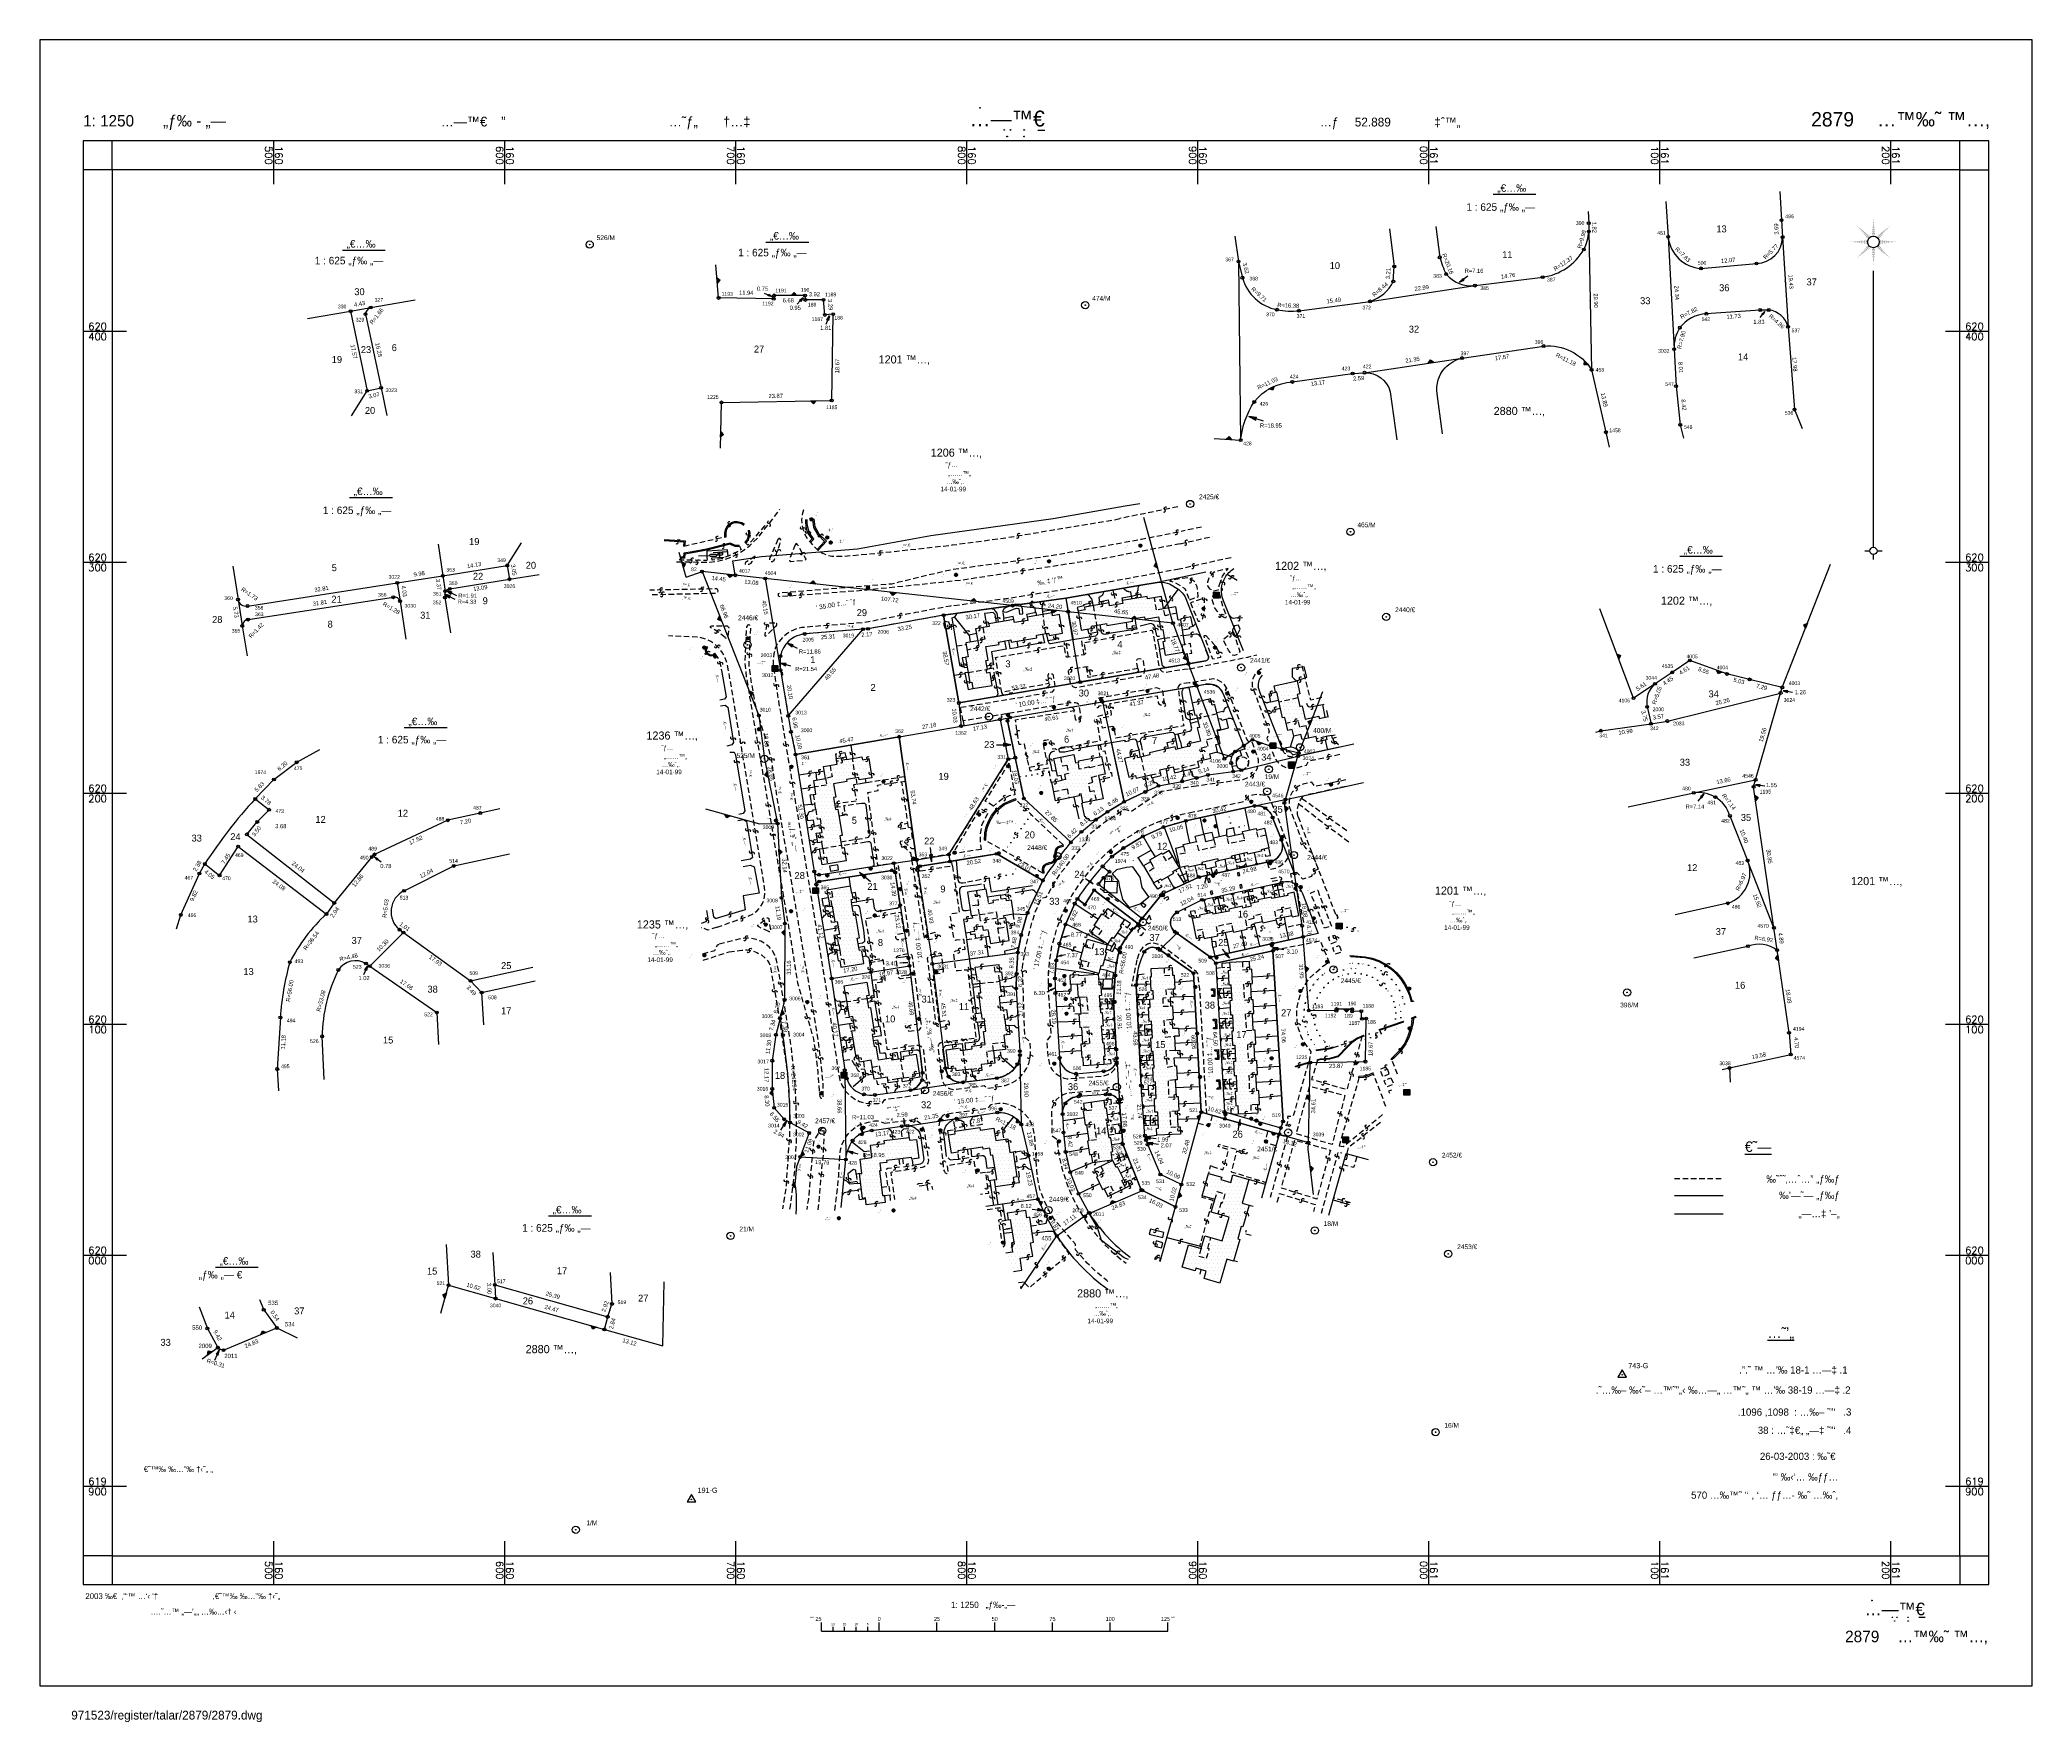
# Model space of a CAD drawing. Extents: x 160399 to 161261, y 619798 to 620526.
import ezdxf
from ezdxf.enums import TextEntityAlignment as Align

# ---------------------------------------------------------------- set-up
doc = ezdxf.new("R2010")
doc.units = 0
doc.header["$LTSCALE"] = 0.375
doc.header["$MEASUREMENT"] = 0
doc.linetypes.add('DOT', pattern=[6.35, 0, -6.35])
doc.linetypes.add('HIDDEN', pattern=[9.525, 6.35, -3.175])
doc.layers.get('0').update_dxf_attribs({"linetype": 'CONTINUOUS'})
for name, color, linetype in [('DFT', 2, 'CONTINUOUS'), ('DRWP002', 2, 'CONTINUOUS'), ('DRWP007', 7, 'CONTINUOUS'), ('DRWS006', 2, 'CONTINUOUS'), ('DRWS010', 2, 'CONTINUOUS'), ('DRWS012', 2, 'CONTINUOUS'), ('DRWT003', 2, 'CONTINUOUS'), ('DRWT004', 2, 'CONTINUOUS'), ('FNCP002', 251, 'CONTINUOUS'), ('FNCS012', 3, 'CONTINUOUS'), ('MGT', 25, 'CONTINUOUS'), ('NUMLOT', 1, 'CONTINUOUS'), ('PCLP001', 7, 'CONTINUOUS'), ('PCLP004', 7, 'CONTINUOUS'), ('PCLP007', 7, 'CONTINUOUS'), ('PCLS001', 2, 'CONTINUOUS'), ('PCLS002', 2, 'CONTINUOUS'), ('PCLS004', 11, 'CONTINUOUS'), ('PCLS007', 4, 'CONTINUOUS'), ('PCLS010', 2, 'CONTINUOUS'), ('PCLS012', 4, 'CONTINUOUS'), ('PH-BLDH001', 3, 'CONTINUOUS'), ('PH-BLDP001', 3, 'CONTINUOUS'), ('PH-BLDP008', 3, 'CONTINUOUS'), ('PH-BLDP030', 3, 'HIDDEN'), ('PH-BLDP031', 3, 'HIDDEN'), ('PH-BLDP034', 3, 'CONTINUOUS'), ('PH-BORP000', 3, 'DOT'), ('PH-BORT000', 3, 'CONTINUOUS'), ('PH-ELCS001', 3, 'CONTINUOUS'), ('PH-ELCS102', 3, 'CONTINUOUS'), ('PH-FNCP000', 3, 'CONTINUOUS'), ('PH-FNCP006', 3, 'CONTINUOUS'), ('PH-FNCP007', 3, 'CONTINUOUS'), ('PH-LGTS008', 3, 'CONTINUOUS'), ('PH-OBJP003', 3, 'CONTINUOUS'), ('PH-PHNS001', 3, 'CONTINUOUS'), ('PH-PHNS006', 3, 'CONTINUOUS'), ('PH-RODP020', 3, 'HIDDEN'), ('PH-RODP021', 3, 'HIDDEN'), ('PH-RODP022', 3, 'HIDDEN'), ('PH-RODP023', 3, 'HIDDEN'), ('PH-RODP026', 3, 'HIDDEN'), ('PH-RODP028', 3, 'HIDDEN'), ('PH-RODT100', 3, 'HIDDEN'), ('PH-TREP000', 3, 'DOT'), ('PH-TREP001', 3, 'CONTINUOUS'), ('RODP021', 251, 'HIDDEN'), ('RODS001', 7, 'CONTINUOUS'), ('RODS004', 3, 'CONTINUOUS'), ('SRVS001', 6, 'CONTINUOUS'), ('SRVS002', 6, 'CONTINUOUS'), ('SRVS007', 2, 'CONTINUOUS'), ('UD_PCLS008', 11, 'CONTINUOUS')]:
    doc.layers.add(name, color=color, linetype=linetype)
doc.styles.add('B', font='txt', dxfattribs={"height": 2})
doc.styles.add('HEBTXT', font='hebtxt')
doc.styles.add('MD-2010', font='hebtxt.shx', dxfattribs={"height": 2.5})
doc.styles.add('ME-2510', font='txt.shx', dxfattribs={"height": 3.125})
doc.styles.add('TRHEBTXT', font='hebtxt.shx')

# ---------------------------------------------------------------- blocks, each defined once
blk = doc.blocks.new('PCLS004')
blk = doc.blocks.new('*X11')
at = {"color": 0}
for p, q in [((-0.5, 0.06), (0.5, 0.06)), ((-0.5, 0.03), (0.5, 0.03)), ((-0.5, 0), (0.5, 0)), ((-0.49, 0.1), (0.49, 0.1)), ((-0.48, 0.13), (0.48, 0.13)), ((-0.47, 0.16), (0.47, 0.16)), ((-0.46, 0.19), (0.46, 0.19)), ((-0.45, 0.22), (0.45, 0.22)), ((-0.43, 0.25), (0.43, 0.25)), ((-0.41, 0.29), (0.41, 0.29)), ((-0.39, 0.32), (0.39, 0.32)), ((-0.36, 0.35), (0.36, 0.35)), ((-0.32, 0.38), (0.32, 0.38)), ((-0.28, 0.41), (0.28, 0.41)), ((-0.23, 0.44), (0.23, 0.44)), ((-0.15, 0.48), (0.15, 0.48)), ((-0.5, -0.03), (0.5, -0.03)), ((-0.5, -0.06), (0.5, -0.06)), ((-0.49, -0.1), (0.49, -0.1)), ((-0.48, -0.13), (0.48, -0.13)), ((-0.47, -0.16), (0.47, -0.16)), ((-0.46, -0.19), (0.46, -0.19)), ((-0.45, -0.22), (0.45, -0.22)), ((-0.43, -0.25), (0.43, -0.25)), ((-0.41, -0.29), (0.41, -0.29)), ((-0.39, -0.32), (0.39, -0.32)), ((-0.36, -0.35), (0.36, -0.35)), ((-0.32, -0.38), (0.32, -0.38)), ((-0.28, -0.41), (0.28, -0.41)), ((-0.23, -0.44), (0.23, -0.44)), ((-0.15, -0.48), (0.15, -0.48))]:
    blk.add_line(p, q, dxfattribs=at)
blk = doc.blocks.new('LGTS008')
blk.add_circle((0, 0), 0.5)
blk.add_blockref('*X11', (0, 0))
at = {"style": 'HEBTXT', "flags": 8}
blk.add_attdef('DESC', text='', height=1.5, dxfattribs=at).set_placement((-3.82, -0.65), align=Align.CENTER)
at = {"style": 'HEBTXT', "flags": 9}
blk.add_attdef('ID', (0, -2.84), '', height=1.5, dxfattribs=at)
blk = doc.blocks.new('RODS004')
blk.add_circle((0, 0), 0.001)
blk = doc.blocks.new('*X33')
at = {"color": 0}
for p, q in [((160760.56875, 620047.3375), (160760.56875, 620047.3375)), ((160760.56875, 620044.1625), (160760.56875, 620044.1625)), ((160761.3625, 620045.75), (160761.3625, 620045.75)), ((160762.15625, 620047.3375), (160762.15625, 620047.3375)), ((160762.15625, 620044.1625), (160762.15625, 620044.1625)), ((160762.95, 620045.75), (160762.95, 620045.75)), ((160763.74375, 620047.3375), (160763.74375, 620047.3375)), ((160763.74375, 620044.1625), (160763.74375, 620044.1625)), ((160764.5375, 620045.75), (160764.5375, 620045.75)), ((160765.33125, 620047.3375), (160765.33125, 620047.3375)), ((160765.33125, 620044.1625), (160765.33125, 620044.1625)), ((160766.125, 620048.925), (160766.125, 620048.925)), ((160766.125, 620045.75), (160766.125, 620045.75)), ((160766.91875, 620047.3375), (160766.91875, 620047.3375)), ((160766.91875, 620044.1625), (160766.91875, 620044.1625)), ((160767.7125, 620048.925), (160767.7125, 620048.925)), ((160767.7125, 620045.75), (160767.7125, 620045.75)), ((160768.50625, 620047.3375), (160768.50625, 620047.3375)), ((160768.50625, 620044.1625), (160768.50625, 620044.1625)), ((160769.3, 620048.925), (160769.3, 620048.925)), ((160769.3, 620045.75), (160769.3, 620045.75)), ((160770.09375, 620047.3375), (160770.09375, 620047.3375)), ((160770.09375, 620044.1625), (160770.09375, 620044.1625)), ((160770.8875, 620048.925), (160770.8875, 620048.925)), ((160770.8875, 620045.75), (160770.8875, 620045.75)), ((160771.68125, 620047.3375), (160771.68125, 620047.3375)), ((160771.68125, 620044.1625), (160771.68125, 620044.1625)), ((160772.475, 620048.925), (160772.475, 620048.925)), ((160772.475, 620045.75), (160772.475, 620045.75)), ((160773.26875, 620050.5125), (160773.26875, 620050.5125)), ((160773.26875, 620047.3375), (160773.26875, 620047.3375)), ((160773.26875, 620044.1625), (160773.26875, 620044.1625)), ((160774.0625, 620048.925), (160774.0625, 620048.925)), ((160774.0625, 620045.75), (160774.0625, 620045.75)), ((160774.85625, 620050.5125), (160774.85625, 620050.5125)), ((160774.85625, 620047.3375), (160774.85625, 620047.3375)), ((160774.85625, 620044.1625), (160774.85625, 620044.1625)), ((160775.65, 620048.925), (160775.65, 620048.925)), ((160775.65, 620045.75), (160775.65, 620045.75)), ((160776.44375, 620050.5125), (160776.44375, 620050.5125)), ((160776.44375, 620047.3375), (160776.44375, 620047.3375)), ((160776.44375, 620044.1625), (160776.44375, 620044.1625)), ((160777.2375, 620048.925), (160777.2375, 620048.925)), ((160777.2375, 620045.75), (160777.2375, 620045.75)), ((160778.03125, 620047.3375), (160778.03125, 620047.3375)), ((160778.03125, 620044.1625), (160778.03125, 620044.1625)), ((160778.825, 620048.925), (160778.825, 620048.925)), ((160778.825, 620045.75), (160778.825, 620045.75)), ((160779.61875, 620047.3375), (160779.61875, 620047.3375)), ((160779.61875, 620044.1625), (160779.61875, 620044.1625)), ((160755.80625, 620040.9875), (160755.80625, 620040.9875)), ((160755.80625, 620037.8125), (160755.80625, 620037.8125)), ((160755.80625, 620034.6375), (160755.80625, 620034.6375)), ((160756.6, 620039.4), (160756.6, 620039.4)), ((160756.6, 620036.225), (160756.6, 620036.225)), ((160757.39375, 620040.9875), (160757.39375, 620040.9875)), ((160757.39375, 620037.8125), (160757.39375, 620037.8125)), ((160757.39375, 620034.6375), (160757.39375, 620034.6375)), ((160758.1875, 620039.4), (160758.1875, 620039.4)), ((160758.1875, 620036.225), (160758.1875, 620036.225)), ((160758.98125, 620040.9875), (160758.98125, 620040.9875)), ((160758.98125, 620037.8125), (160758.98125, 620037.8125)), ((160758.98125, 620034.6375), (160758.98125, 620034.6375)), ((160759.775, 620039.4), (160759.775, 620039.4)), ((160759.775, 620036.225), (160759.775, 620036.225)), ((160760.56875, 620040.9875), (160760.56875, 620040.9875)), ((160760.56875, 620037.8125), (160760.56875, 620037.8125)), ((160760.56875, 620034.6375), (160760.56875, 620034.6375)), ((160761.3625, 620042.575), (160761.3625, 620042.575)), ((160761.3625, 620039.4), (160761.3625, 620039.4)), ((160761.3625, 620036.225), (160761.3625, 620036.225)), ((160762.15625, 620040.9875), (160762.15625, 620040.9875)), ((160762.15625, 620037.8125), (160762.15625, 620037.8125)), ((160762.15625, 620034.6375), (160762.15625, 620034.6375)), ((160762.95, 620042.575), (160762.95, 620042.575)), ((160762.95, 620039.4), (160762.95, 620039.4)), ((160762.95, 620036.225), (160762.95, 620036.225)), ((160763.74375, 620040.9875), (160763.74375, 620040.9875)), ((160763.74375, 620037.8125), (160763.74375, 620037.8125)), ((160763.74375, 620034.6375), (160763.74375, 620034.6375)), ((160764.5375, 620042.575), (160764.5375, 620042.575)), ((160765.33125, 620040.9875), (160765.33125, 620040.9875)), ((160766.125, 620042.575), (160766.125, 620042.575)), ((160767.7125, 620042.575), (160767.7125, 620042.575)), ((160769.3, 620042.575), (160769.3, 620042.575)), ((160770.8875, 620042.575), (160770.8875, 620042.575)), ((160772.475, 620042.575), (160772.475, 620042.575)), ((160774.0625, 620042.575), (160774.0625, 620042.575)), ((160775.65, 620042.575), (160775.65, 620042.575)), ((160777.2375, 620042.575), (160777.2375, 620042.575)), ((160778.825, 620042.575), (160778.825, 620042.575)), ((160780.4125, 620042.575), (160780.4125, 620042.575)), ((160755.80625, 620031.4625), (160755.80625, 620031.4625)), ((160755.80625, 620028.2875), (160755.80625, 620028.2875)), ((160756.6, 620033.05), (160756.6, 620033.05)), ((160756.6, 620029.875), (160756.6, 620029.875)), ((160756.6, 620026.7), (160756.6, 620026.7)), ((160757.39375, 620031.4625), (160757.39375, 620031.4625)), ((160757.39375, 620028.2875), (160757.39375, 620028.2875)), ((160758.1875, 620033.05), (160758.1875, 620033.05)), ((160758.1875, 620029.875), (160758.1875, 620029.875)), ((160758.1875, 620026.7), (160758.1875, 620026.7)), ((160758.98125, 620031.4625), (160758.98125, 620031.4625)), ((160758.98125, 620028.2875), (160758.98125, 620028.2875)), ((160759.775, 620033.05), (160759.775, 620033.05)), ((160759.775, 620029.875), (160759.775, 620029.875)), ((160759.775, 620026.7), (160759.775, 620026.7)), ((160760.56875, 620031.4625), (160760.56875, 620031.4625)), ((160760.56875, 620028.2875), (160760.56875, 620028.2875)), ((160761.3625, 620033.05), (160761.3625, 620033.05)), ((160761.3625, 620029.875), (160761.3625, 620029.875)), ((160761.3625, 620026.7), (160761.3625, 620026.7)), ((160762.15625, 620031.4625), (160762.15625, 620031.4625)), ((160762.15625, 620028.2875), (160762.15625, 620028.2875)), ((160762.95, 620033.05), (160762.95, 620033.05)), ((160762.95, 620029.875), (160762.95, 620029.875)), ((160762.95, 620026.7), (160762.95, 620026.7)), ((160763.74375, 620031.4625), (160763.74375, 620031.4625)), ((160763.74375, 620028.2875), (160763.74375, 620028.2875)), ((160764.5375, 620026.7), (160764.5375, 620026.7)), ((160757.39375, 620025.1125), (160757.39375, 620025.1125)), ((160758.1875, 620023.525), (160758.1875, 620023.525)), ((160758.98125, 620025.1125), (160758.98125, 620025.1125)), ((160759.775, 620023.525), (160759.775, 620023.525)), ((160760.56875, 620025.1125), (160760.56875, 620025.1125)), ((160761.3625, 620023.525), (160761.3625, 620023.525)), ((160762.15625, 620025.1125), (160762.15625, 620025.1125)), ((160762.95, 620023.525), (160762.95, 620023.525)), ((160763.74375, 620025.1125), (160763.74375, 620025.1125)), ((160764.5375, 620023.525), (160764.5375, 620023.525)), ((160765.33125, 620025.1125), (160765.33125, 620025.1125))]:
    blk.add_line(p, q, dxfattribs=at)
blk = doc.blocks.new('*X32')
at = {"color": 0}
for p, q in [((160906.61875, 620034.6375), (160906.61875, 620034.6375)), ((160908.20625, 620034.6375), (160908.20625, 620034.6375)), ((160904.2375, 620026.7), (160904.2375, 620026.7)), ((160905.03125, 620031.4625), (160905.03125, 620031.4625)), ((160905.03125, 620028.2875), (160905.03125, 620028.2875)), ((160905.825, 620033.05), (160905.825, 620033.05)), ((160905.825, 620029.875), (160905.825, 620029.875)), ((160905.825, 620026.7), (160905.825, 620026.7)), ((160906.61875, 620031.4625), (160906.61875, 620031.4625)), ((160906.61875, 620028.2875), (160906.61875, 620028.2875)), ((160907.4125, 620033.05), (160907.4125, 620033.05)), ((160907.4125, 620029.875), (160907.4125, 620029.875)), ((160907.4125, 620026.7), (160907.4125, 620026.7)), ((160908.20625, 620031.4625), (160908.20625, 620031.4625)), ((160908.20625, 620028.2875), (160908.20625, 620028.2875)), ((160909, 620033.05), (160909, 620033.05)), ((160909, 620029.875), (160909, 620029.875)), ((160909, 620026.7), (160909, 620026.7)), ((160909.79375, 620031.4625), (160909.79375, 620031.4625)), ((160909.79375, 620028.2875), (160909.79375, 620028.2875)), ((160910.5875, 620033.05), (160910.5875, 620033.05)), ((160910.5875, 620029.875), (160910.5875, 620029.875)), ((160910.5875, 620026.7), (160910.5875, 620026.7)), ((160911.38125, 620031.4625), (160911.38125, 620031.4625)), ((160911.38125, 620028.2875), (160911.38125, 620028.2875)), ((160912.175, 620029.875), (160912.175, 620029.875)), ((160912.175, 620026.7), (160912.175, 620026.7)), ((160912.96875, 620031.4625), (160912.96875, 620031.4625)), ((160912.96875, 620028.2875), (160912.96875, 620028.2875)), ((160913.7625, 620029.875), (160913.7625, 620029.875)), ((160913.7625, 620026.7), (160913.7625, 620026.7)), ((160914.55625, 620031.4625), (160914.55625, 620031.4625)), ((160914.55625, 620028.2875), (160914.55625, 620028.2875)), ((160915.35, 620029.875), (160915.35, 620029.875)), ((160915.35, 620026.7), (160915.35, 620026.7)), ((160916.14375, 620031.4625), (160916.14375, 620031.4625)), ((160916.14375, 620028.2875), (160916.14375, 620028.2875)), ((160916.9375, 620033.05), (160916.9375, 620033.05)), ((160916.9375, 620029.875), (160916.9375, 620029.875)), ((160916.9375, 620026.7), (160916.9375, 620026.7)), ((160917.73125, 620031.4625), (160917.73125, 620031.4625)), ((160917.73125, 620028.2875), (160917.73125, 620028.2875)), ((160918.525, 620033.05), (160918.525, 620033.05)), ((160918.525, 620029.875), (160918.525, 620029.875)), ((160918.525, 620026.7), (160918.525, 620026.7)), ((160919.31875, 620031.4625), (160919.31875, 620031.4625)), ((160919.31875, 620028.2875), (160919.31875, 620028.2875)), ((160920.1125, 620033.05), (160920.1125, 620033.05)), ((160920.1125, 620029.875), (160920.1125, 620029.875)), ((160920.1125, 620026.7), (160920.1125, 620026.7)), ((160920.90625, 620031.4625), (160920.90625, 620031.4625)), ((160920.90625, 620028.2875), (160920.90625, 620028.2875)), ((160921.7, 620033.05), (160921.7, 620033.05)), ((160921.7, 620029.875), (160921.7, 620029.875)), ((160921.7, 620026.7), (160921.7, 620026.7)), ((160922.49375, 620031.4625), (160922.49375, 620031.4625)), ((160906.61875, 620025.1125), (160906.61875, 620025.1125)), ((160908.20625, 620025.1125), (160908.20625, 620025.1125)), ((160908.20625, 620021.9375), (160908.20625, 620021.9375)), ((160908.20625, 620018.7625), (160908.20625, 620018.7625)), ((160909, 620023.525), (160909, 620023.525)), ((160909, 620020.35), (160909, 620020.35)), ((160909.79375, 620025.1125), (160909.79375, 620025.1125)), ((160909.79375, 620021.9375), (160909.79375, 620021.9375)), ((160909.79375, 620018.7625), (160909.79375, 620018.7625)), ((160910.5875, 620023.525), (160910.5875, 620023.525)), ((160910.5875, 620020.35), (160910.5875, 620020.35)), ((160911.38125, 620025.1125), (160911.38125, 620025.1125)), ((160911.38125, 620021.9375), (160911.38125, 620021.9375)), ((160911.38125, 620018.7625), (160911.38125, 620018.7625)), ((160912.175, 620023.525), (160912.175, 620023.525)), ((160912.175, 620020.35), (160912.175, 620020.35)), ((160912.96875, 620025.1125), (160912.96875, 620025.1125)), ((160912.96875, 620021.9375), (160912.96875, 620021.9375)), ((160912.96875, 620018.7625), (160912.96875, 620018.7625)), ((160913.7625, 620023.525), (160913.7625, 620023.525)), ((160913.7625, 620020.35), (160913.7625, 620020.35)), ((160913.7625, 620017.175), (160913.7625, 620017.175)), ((160914.55625, 620025.1125), (160914.55625, 620025.1125)), ((160914.55625, 620021.9375), (160914.55625, 620021.9375)), ((160914.55625, 620018.7625), (160914.55625, 620018.7625)), ((160915.35, 620023.525), (160915.35, 620023.525)), ((160915.35, 620020.35), (160915.35, 620020.35)), ((160915.35, 620017.175), (160915.35, 620017.175)), ((160916.14375, 620025.1125), (160916.14375, 620025.1125)), ((160916.14375, 620021.9375), (160916.14375, 620021.9375)), ((160916.14375, 620018.7625), (160916.14375, 620018.7625)), ((160916.9375, 620023.525), (160916.9375, 620023.525)), ((160916.9375, 620020.35), (160916.9375, 620020.35)), ((160916.9375, 620017.175), (160916.9375, 620017.175)), ((160917.73125, 620025.1125), (160917.73125, 620025.1125)), ((160917.73125, 620021.9375), (160917.73125, 620021.9375)), ((160917.73125, 620018.7625), (160917.73125, 620018.7625)), ((160918.525, 620023.525), (160918.525, 620023.525)), ((160918.525, 620020.35), (160918.525, 620020.35)), ((160918.525, 620017.175), (160918.525, 620017.175)), ((160919.31875, 620025.1125), (160919.31875, 620025.1125)), ((160919.31875, 620021.9375), (160919.31875, 620021.9375)), ((160919.31875, 620018.7625), (160919.31875, 620018.7625)), ((160920.1125, 620023.525), (160920.1125, 620023.525)), ((160920.1125, 620020.35), (160920.1125, 620020.35)), ((160920.1125, 620017.175), (160920.1125, 620017.175)), ((160920.90625, 620025.1125), (160920.90625, 620025.1125)), ((160920.90625, 620021.9375), (160920.90625, 620021.9375)), ((160920.90625, 620018.7625), (160920.90625, 620018.7625)), ((160921.7, 620020.35), (160921.7, 620020.35)), ((160921.7, 620017.175), (160921.7, 620017.175)), ((160922.49375, 620021.9375), (160922.49375, 620021.9375)), ((160922.49375, 620018.7625), (160922.49375, 620018.7625)), ((160912.96875, 620009.2375), (160912.96875, 620009.2375)), ((160913.7625, 620010.825), (160913.7625, 620010.825)), ((160914.55625, 620012.4125), (160914.55625, 620012.4125)), ((160914.55625, 620009.2375), (160914.55625, 620009.2375)), ((160915.35, 620014), (160915.35, 620014)), ((160915.35, 620010.825), (160915.35, 620010.825)), ((160916.14375, 620015.5875), (160916.14375, 620015.5875)), ((160916.14375, 620012.4125), (160916.14375, 620012.4125)), ((160916.14375, 620009.2375), (160916.14375, 620009.2375)), ((160916.9375, 620014), (160916.9375, 620014)), ((160916.9375, 620010.825), (160916.9375, 620010.825)), ((160917.73125, 620015.5875), (160917.73125, 620015.5875)), ((160917.73125, 620012.4125), (160917.73125, 620012.4125)), ((160917.73125, 620009.2375), (160917.73125, 620009.2375)), ((160918.525, 620014), (160918.525, 620014)), ((160918.525, 620010.825), (160918.525, 620010.825)), ((160919.31875, 620015.5875), (160919.31875, 620015.5875)), ((160919.31875, 620012.4125), (160919.31875, 620012.4125)), ((160920.1125, 620014), (160920.1125, 620014)), ((160920.90625, 620015.5875), (160920.90625, 620015.5875)), ((160920.90625, 620012.4125), (160920.90625, 620012.4125)), ((160897.09375, 620002.8875), (160897.09375, 620002.8875)), ((160897.09375, 619999.7125), (160897.09375, 619999.7125)), ((160897.8875, 620001.3), (160897.8875, 620001.3)), ((160898.68125, 620002.8875), (160898.68125, 620002.8875)), ((160898.68125, 619999.7125), (160898.68125, 619999.7125)), ((160899.475, 620001.3), (160899.475, 620001.3)), ((160900.26875, 620002.8875), (160900.26875, 620002.8875)), ((160900.26875, 619999.7125), (160900.26875, 619999.7125)), ((160901.0625, 620001.3), (160901.0625, 620001.3)), ((160901.85625, 620002.8875), (160901.85625, 620002.8875)), ((160901.85625, 619999.7125), (160901.85625, 619999.7125)), ((160902.65, 620001.3), (160902.65, 620001.3)), ((160903.44375, 620002.8875), (160903.44375, 620002.8875)), ((160903.44375, 619999.7125), (160903.44375, 619999.7125)), ((160904.2375, 620007.65), (160904.2375, 620007.65)), ((160904.2375, 620004.475), (160904.2375, 620004.475)), ((160904.2375, 620001.3), (160904.2375, 620001.3)), ((160905.03125, 620006.0625), (160905.03125, 620006.0625)), ((160905.03125, 620002.8875), (160905.03125, 620002.8875)), ((160905.03125, 619999.7125), (160905.03125, 619999.7125)), ((160905.825, 620007.65), (160905.825, 620007.65)), ((160905.825, 620004.475), (160905.825, 620004.475)), ((160905.825, 620001.3), (160905.825, 620001.3)), ((160906.61875, 620006.0625), (160906.61875, 620006.0625)), ((160906.61875, 620002.8875), (160906.61875, 620002.8875)), ((160906.61875, 619999.7125), (160906.61875, 619999.7125)), ((160907.4125, 620007.65), (160907.4125, 620007.65)), ((160907.4125, 620004.475), (160907.4125, 620004.475)), ((160907.4125, 620001.3), (160907.4125, 620001.3)), ((160908.20625, 620006.0625), (160908.20625, 620006.0625)), ((160908.20625, 620002.8875), (160908.20625, 620002.8875)), ((160908.20625, 619999.7125), (160908.20625, 619999.7125)), ((160909, 620004.475), (160909, 620004.475)), ((160909, 620001.3), (160909, 620001.3)), ((160909.79375, 620006.0625), (160909.79375, 620006.0625)), ((160909.79375, 620002.8875), (160909.79375, 620002.8875)), ((160909.79375, 619999.7125), (160909.79375, 619999.7125)), ((160910.5875, 620004.475), (160910.5875, 620004.475)), ((160910.5875, 620001.3), (160910.5875, 620001.3)), ((160911.38125, 620006.0625), (160911.38125, 620006.0625)), ((160911.38125, 620002.8875), (160911.38125, 620002.8875)), ((160911.38125, 619999.7125), (160911.38125, 619999.7125)), ((160912.175, 620004.475), (160912.175, 620004.475)), ((160912.175, 620001.3), (160912.175, 620001.3)), ((160912.96875, 620006.0625), (160912.96875, 620006.0625)), ((160912.96875, 620002.8875), (160912.96875, 620002.8875)), ((160912.96875, 619999.7125), (160912.96875, 619999.7125)), ((160913.7625, 620007.65), (160913.7625, 620007.65)), ((160913.7625, 620004.475), (160913.7625, 620004.475)), ((160913.7625, 620001.3), (160913.7625, 620001.3)), ((160914.55625, 620006.0625), (160914.55625, 620006.0625)), ((160914.55625, 620002.8875), (160914.55625, 620002.8875)), ((160914.55625, 619999.7125), (160914.55625, 619999.7125)), ((160915.35, 620007.65), (160915.35, 620007.65)), ((160915.35, 620004.475), (160915.35, 620004.475)), ((160915.35, 620001.3), (160915.35, 620001.3)), ((160916.14375, 620006.0625), (160916.14375, 620006.0625)), ((160916.14375, 620002.8875), (160916.14375, 620002.8875)), ((160916.14375, 619999.7125), (160916.14375, 619999.7125)), ((160916.9375, 620007.65), (160916.9375, 620007.65)), ((160916.9375, 620004.475), (160916.9375, 620004.475)), ((160916.9375, 620001.3), (160916.9375, 620001.3)), ((160917.73125, 620006.0625), (160917.73125, 620006.0625)), ((160917.73125, 620002.8875), (160917.73125, 620002.8875)), ((160918.525, 620007.65), (160918.525, 620007.65)), ((160918.525, 620004.475), (160918.525, 620004.475)), ((160894.7125, 619994.95), (160894.7125, 619994.95)), ((160895.50625, 619996.5375), (160895.50625, 619996.5375)), ((160896.3, 619998.125), (160896.3, 619998.125)), ((160896.3, 619994.95), (160896.3, 619994.95)), ((160897.09375, 619996.5375), (160897.09375, 619996.5375)), ((160897.8875, 619998.125), (160897.8875, 619998.125)), ((160897.8875, 619994.95), (160897.8875, 619994.95)), ((160898.68125, 619996.5375), (160898.68125, 619996.5375)), ((160899.475, 619998.125), (160899.475, 619998.125)), ((160899.475, 619994.95), (160899.475, 619994.95)), ((160900.26875, 619996.5375), (160900.26875, 619996.5375)), ((160900.26875, 619993.3625), (160900.26875, 619993.3625)), ((160901.0625, 619998.125), (160901.0625, 619998.125)), ((160901.0625, 619994.95), (160901.0625, 619994.95)), ((160901.85625, 619996.5375), (160901.85625, 619996.5375)), ((160902.65, 619998.125), (160902.65, 619998.125)), ((160902.65, 619994.95), (160902.65, 619994.95)), ((160903.44375, 619996.5375), (160903.44375, 619996.5375)), ((160904.2375, 619998.125), (160904.2375, 619998.125)), ((160904.2375, 619994.95), (160904.2375, 619994.95)), ((160905.03125, 619996.5375), (160905.03125, 619996.5375)), ((160905.03125, 619993.3625), (160905.03125, 619993.3625)), ((160905.825, 619998.125), (160905.825, 619998.125)), ((160905.825, 619994.95), (160905.825, 619994.95)), ((160905.825, 619991.775), (160905.825, 619991.775)), ((160906.61875, 619996.5375), (160906.61875, 619996.5375)), ((160906.61875, 619993.3625), (160906.61875, 619993.3625)), ((160907.4125, 619998.125), (160907.4125, 619998.125)), ((160907.4125, 619994.95), (160907.4125, 619994.95)), ((160907.4125, 619991.775), (160907.4125, 619991.775)), ((160908.20625, 619996.5375), (160908.20625, 619996.5375)), ((160908.20625, 619993.3625), (160908.20625, 619993.3625)), ((160909, 619998.125), (160909, 619998.125)), ((160909, 619994.95), (160909, 619994.95)), ((160909, 619991.775), (160909, 619991.775)), ((160909.79375, 619996.5375), (160909.79375, 619996.5375)), ((160909.79375, 619993.3625), (160909.79375, 619993.3625)), ((160910.5875, 619998.125), (160910.5875, 619998.125)), ((160910.5875, 619994.95), (160910.5875, 619994.95)), ((160910.5875, 619991.775), (160910.5875, 619991.775)), ((160911.38125, 619996.5375), (160911.38125, 619996.5375)), ((160911.38125, 619993.3625), (160911.38125, 619993.3625)), ((160912.175, 619998.125), (160912.175, 619998.125)), ((160912.175, 619994.95), (160912.175, 619994.95)), ((160912.96875, 619996.5375), (160912.96875, 619996.5375)), ((160913.7625, 619998.125), (160913.7625, 619998.125)), ((160915.35, 619998.125), (160915.35, 619998.125)), ((160916.9375, 619998.125), (160916.9375, 619998.125)), ((160905.03125, 619990.1875), (160905.03125, 619990.1875)), ((160906.61875, 619990.1875), (160906.61875, 619990.1875)), ((160908.20625, 619990.1875), (160908.20625, 619990.1875)), ((160909, 619988.6), (160909, 619988.6)), ((160909.79375, 619990.1875), (160909.79375, 619990.1875)), ((160910.5875, 619988.6), (160910.5875, 619988.6)), ((160911.38125, 619990.1875), (160911.38125, 619990.1875))]:
    blk.add_line(p, q, dxfattribs=at)
blk = doc.blocks.new('*X31')
at = {"color": 0}
for p, q in [((160794.7, 620052.1), (160794.7, 620052.1)), ((160796.2875, 620052.1), (160796.2875, 620052.1)), ((160797.08125, 620053.6875), (160797.08125, 620053.6875)), ((160797.875, 620052.1), (160797.875, 620052.1)), ((160798.66875, 620053.6875), (160798.66875, 620053.6875)), ((160799.4625, 620052.1), (160799.4625, 620052.1)), ((160800.25625, 620053.6875), (160800.25625, 620053.6875)), ((160801.05, 620052.1), (160801.05, 620052.1)), ((160801.84375, 620053.6875), (160801.84375, 620053.6875)), ((160802.6375, 620052.1), (160802.6375, 620052.1)), ((160803.43125, 620053.6875), (160803.43125, 620053.6875)), ((160804.225, 620052.1), (160804.225, 620052.1)), ((160805.01875, 620053.6875), (160805.01875, 620053.6875)), ((160805.8125, 620052.1), (160805.8125, 620052.1)), ((160806.60625, 620053.6875), (160806.60625, 620053.6875)), ((160807.4, 620052.1), (160807.4, 620052.1)), ((160808.19375, 620053.6875), (160808.19375, 620053.6875)), ((160808.9875, 620052.1), (160808.9875, 620052.1)), ((160809.78125, 620053.6875), (160809.78125, 620053.6875)), ((160810.575, 620052.1), (160810.575, 620052.1)), ((160811.36875, 620053.6875), (160811.36875, 620053.6875)), ((160812.1625, 620052.1), (160812.1625, 620052.1)), ((160812.95625, 620053.6875), (160812.95625, 620053.6875)), ((160793.90625, 620050.5125), (160793.90625, 620050.5125)), ((160794.7, 620048.925), (160794.7, 620048.925)), ((160794.7, 620045.75), (160794.7, 620045.75)), ((160795.49375, 620050.5125), (160795.49375, 620050.5125)), ((160795.49375, 620047.3375), (160795.49375, 620047.3375)), ((160796.2875, 620048.925), (160796.2875, 620048.925)), ((160796.2875, 620045.75), (160796.2875, 620045.75)), ((160797.08125, 620050.5125), (160797.08125, 620050.5125)), ((160797.08125, 620047.3375), (160797.08125, 620047.3375)), ((160797.875, 620048.925), (160797.875, 620048.925)), ((160797.875, 620045.75), (160797.875, 620045.75)), ((160798.66875, 620050.5125), (160798.66875, 620050.5125)), ((160798.66875, 620047.3375), (160798.66875, 620047.3375)), ((160799.4625, 620048.925), (160799.4625, 620048.925)), ((160799.4625, 620045.75), (160799.4625, 620045.75)), ((160800.25625, 620050.5125), (160800.25625, 620050.5125)), ((160800.25625, 620047.3375), (160800.25625, 620047.3375)), ((160801.05, 620048.925), (160801.05, 620048.925)), ((160801.84375, 620050.5125), (160801.84375, 620050.5125)), ((160801.84375, 620047.3375), (160801.84375, 620047.3375)), ((160802.6375, 620048.925), (160802.6375, 620048.925)), ((160803.43125, 620050.5125), (160803.43125, 620050.5125)), ((160803.43125, 620047.3375), (160803.43125, 620047.3375)), ((160804.225, 620048.925), (160804.225, 620048.925)), ((160805.01875, 620050.5125), (160805.01875, 620050.5125)), ((160805.01875, 620047.3375), (160805.01875, 620047.3375)), ((160805.8125, 620048.925), (160805.8125, 620048.925)), ((160806.60625, 620050.5125), (160806.60625, 620050.5125)), ((160806.60625, 620047.3375), (160806.60625, 620047.3375)), ((160807.4, 620048.925), (160807.4, 620048.925)), ((160808.19375, 620050.5125), (160808.19375, 620050.5125)), ((160808.19375, 620047.3375), (160808.19375, 620047.3375)), ((160808.9875, 620048.925), (160808.9875, 620048.925)), ((160809.78125, 620050.5125), (160809.78125, 620050.5125)), ((160809.78125, 620047.3375), (160809.78125, 620047.3375)), ((160810.575, 620048.925), (160810.575, 620048.925)), ((160811.36875, 620050.5125), (160811.36875, 620050.5125)), ((160811.36875, 620047.3375), (160811.36875, 620047.3375)), ((160812.1625, 620048.925), (160812.1625, 620048.925)), ((160812.1625, 620045.75), (160812.1625, 620045.75)), ((160812.95625, 620050.5125), (160812.95625, 620050.5125)), ((160812.95625, 620047.3375), (160812.95625, 620047.3375)), ((160812.95625, 620044.1625), (160812.95625, 620044.1625)), ((160813.75, 620048.925), (160813.75, 620048.925)), ((160813.75, 620045.75), (160813.75, 620045.75)), ((160814.54375, 620047.3375), (160814.54375, 620047.3375)), ((160814.54375, 620044.1625), (160814.54375, 620044.1625)), ((160815.3375, 620048.925), (160815.3375, 620048.925)), ((160815.3375, 620045.75), (160815.3375, 620045.75)), ((160816.13125, 620047.3375), (160816.13125, 620047.3375)), ((160816.13125, 620044.1625), (160816.13125, 620044.1625)), ((160816.925, 620048.925), (160816.925, 620048.925)), ((160816.925, 620045.75), (160816.925, 620045.75)), ((160817.71875, 620047.3375), (160817.71875, 620047.3375)), ((160817.71875, 620044.1625), (160817.71875, 620044.1625)), ((160818.5125, 620048.925), (160818.5125, 620048.925)), ((160818.5125, 620045.75), (160818.5125, 620045.75)), ((160819.30625, 620047.3375), (160819.30625, 620047.3375)), ((160819.30625, 620044.1625), (160819.30625, 620044.1625)), ((160820.89375, 620044.1625), (160820.89375, 620044.1625)), ((160813.75, 620042.575), (160813.75, 620042.575)), ((160813.75, 620039.4), (160813.75, 620039.4)), ((160814.54375, 620040.9875), (160814.54375, 620040.9875)), ((160814.54375, 620037.8125), (160814.54375, 620037.8125)), ((160814.54375, 620034.6375), (160814.54375, 620034.6375)), ((160815.3375, 620042.575), (160815.3375, 620042.575)), ((160815.3375, 620039.4), (160815.3375, 620039.4)), ((160815.3375, 620036.225), (160815.3375, 620036.225)), ((160816.13125, 620040.9875), (160816.13125, 620040.9875)), ((160816.13125, 620037.8125), (160816.13125, 620037.8125)), ((160816.13125, 620034.6375), (160816.13125, 620034.6375)), ((160816.925, 620042.575), (160816.925, 620042.575)), ((160816.925, 620039.4), (160816.925, 620039.4)), ((160816.925, 620036.225), (160816.925, 620036.225)), ((160817.71875, 620040.9875), (160817.71875, 620040.9875)), ((160817.71875, 620037.8125), (160817.71875, 620037.8125)), ((160817.71875, 620034.6375), (160817.71875, 620034.6375)), ((160818.5125, 620042.575), (160818.5125, 620042.575)), ((160818.5125, 620039.4), (160818.5125, 620039.4)), ((160818.5125, 620036.225), (160818.5125, 620036.225)), ((160819.30625, 620040.9875), (160819.30625, 620040.9875)), ((160819.30625, 620037.8125), (160819.30625, 620037.8125)), ((160819.30625, 620034.6375), (160819.30625, 620034.6375)), ((160820.1, 620042.575), (160820.1, 620042.575)), ((160820.1, 620039.4), (160820.1, 620039.4)), ((160820.1, 620036.225), (160820.1, 620036.225)), ((160820.89375, 620040.9875), (160820.89375, 620040.9875)), ((160820.89375, 620037.8125), (160820.89375, 620037.8125)), ((160820.89375, 620034.6375), (160820.89375, 620034.6375)), ((160821.6875, 620042.575), (160821.6875, 620042.575)), ((160821.6875, 620039.4), (160821.6875, 620039.4)), ((160821.6875, 620036.225), (160821.6875, 620036.225)), ((160822.48125, 620037.8125), (160822.48125, 620037.8125)), ((160822.48125, 620034.6375), (160822.48125, 620034.6375)), ((160814.54375, 620031.4625), (160814.54375, 620031.4625)), ((160815.3375, 620033.05), (160815.3375, 620033.05)), ((160815.3375, 620029.875), (160815.3375, 620029.875)), ((160816.13125, 620031.4625), (160816.13125, 620031.4625)), ((160816.925, 620033.05), (160816.925, 620033.05)), ((160817.71875, 620031.4625), (160817.71875, 620031.4625)), ((160818.5125, 620033.05), (160818.5125, 620033.05)), ((160819.30625, 620031.4625), (160819.30625, 620031.4625)), ((160820.1, 620033.05), (160820.1, 620033.05)), ((160820.89375, 620031.4625), (160820.89375, 620031.4625))]:
    blk.add_line(p, q, dxfattribs=at)
blk = doc.blocks.new('*X30')
at = {"color": 0}
for p, q in [((160858.2, 620036.225), (160858.2, 620036.225)), ((160858.99375, 620037.8125), (160858.99375, 620037.8125)), ((160858.99375, 620034.6375), (160858.99375, 620034.6375)), ((160859.7875, 620036.225), (160859.7875, 620036.225)), ((160860.58125, 620037.8125), (160860.58125, 620037.8125)), ((160860.58125, 620034.6375), (160860.58125, 620034.6375)), ((160861.375, 620039.4), (160861.375, 620039.4)), ((160861.375, 620036.225), (160861.375, 620036.225)), ((160862.16875, 620037.8125), (160862.16875, 620037.8125)), ((160862.16875, 620034.6375), (160862.16875, 620034.6375)), ((160862.9625, 620039.4), (160862.9625, 620039.4)), ((160862.9625, 620036.225), (160862.9625, 620036.225)), ((160863.75625, 620037.8125), (160863.75625, 620037.8125)), ((160863.75625, 620034.6375), (160863.75625, 620034.6375)), ((160864.55, 620039.4), (160864.55, 620039.4)), ((160864.55, 620036.225), (160864.55, 620036.225)), ((160865.34375, 620037.8125), (160865.34375, 620037.8125)), ((160865.34375, 620034.6375), (160865.34375, 620034.6375)), ((160866.1375, 620036.225), (160866.1375, 620036.225)), ((160866.93125, 620034.6375), (160866.93125, 620034.6375)), ((160858.2, 620033.05), (160858.2, 620033.05)), ((160858.99375, 620031.4625), (160858.99375, 620031.4625)), ((160859.7875, 620033.05), (160859.7875, 620033.05)), ((160859.7875, 620029.875), (160859.7875, 620029.875)), ((160860.58125, 620031.4625), (160860.58125, 620031.4625)), ((160861.375, 620033.05), (160861.375, 620033.05)), ((160861.375, 620029.875), (160861.375, 620029.875)), ((160862.16875, 620031.4625), (160862.16875, 620031.4625)), ((160862.16875, 620028.2875), (160862.16875, 620028.2875)), ((160862.9625, 620033.05), (160862.9625, 620033.05)), ((160862.9625, 620029.875), (160862.9625, 620029.875)), ((160862.9625, 620026.7), (160862.9625, 620026.7)), ((160863.75625, 620031.4625), (160863.75625, 620031.4625)), ((160863.75625, 620028.2875), (160863.75625, 620028.2875)), ((160864.55, 620033.05), (160864.55, 620033.05)), ((160864.55, 620029.875), (160864.55, 620029.875)), ((160864.55, 620026.7), (160864.55, 620026.7)), ((160865.34375, 620031.4625), (160865.34375, 620031.4625)), ((160865.34375, 620028.2875), (160865.34375, 620028.2875)), ((160866.1375, 620033.05), (160866.1375, 620033.05)), ((160866.1375, 620029.875), (160866.1375, 620029.875)), ((160866.93125, 620031.4625), (160866.93125, 620031.4625)), ((160866.93125, 620028.2875), (160866.93125, 620028.2875)), ((160867.725, 620033.05), (160867.725, 620033.05)), ((160867.725, 620029.875), (160867.725, 620029.875)), ((160868.51875, 620031.4625), (160868.51875, 620031.4625)), ((160869.3125, 620029.875), (160869.3125, 620029.875))]:
    blk.add_line(p, q, dxfattribs=at)
blk = doc.blocks.new('*X29')
at = {"color": 0}
for p, q in [((160852.64375, 620063.2125), (160852.64375, 620063.2125)), ((160852.64375, 620060.0375), (160852.64375, 620060.0375)), ((160853.4375, 620064.8), (160853.4375, 620064.8)), ((160853.4375, 620061.625), (160853.4375, 620061.625)), ((160854.23125, 620063.2125), (160854.23125, 620063.2125)), ((160854.23125, 620060.0375), (160854.23125, 620060.0375)), ((160855.025, 620064.8), (160855.025, 620064.8)), ((160855.025, 620061.625), (160855.025, 620061.625)), ((160855.81875, 620063.2125), (160855.81875, 620063.2125)), ((160855.81875, 620060.0375), (160855.81875, 620060.0375)), ((160856.6125, 620064.8), (160856.6125, 620064.8)), ((160856.6125, 620061.625), (160856.6125, 620061.625)), ((160857.40625, 620066.3875), (160857.40625, 620066.3875)), ((160857.40625, 620063.2125), (160857.40625, 620063.2125)), ((160857.40625, 620060.0375), (160857.40625, 620060.0375)), ((160858.2, 620064.8), (160858.2, 620064.8)), ((160858.2, 620061.625), (160858.2, 620061.625)), ((160858.99375, 620066.3875), (160858.99375, 620066.3875)), ((160858.99375, 620063.2125), (160858.99375, 620063.2125)), ((160858.99375, 620060.0375), (160858.99375, 620060.0375)), ((160859.7875, 620064.8), (160859.7875, 620064.8)), ((160859.7875, 620061.625), (160859.7875, 620061.625)), ((160860.58125, 620066.3875), (160860.58125, 620066.3875)), ((160860.58125, 620063.2125), (160860.58125, 620063.2125)), ((160860.58125, 620060.0375), (160860.58125, 620060.0375)), ((160861.375, 620061.625), (160861.375, 620061.625)), ((160862.16875, 620060.0375), (160862.16875, 620060.0375)), ((160853.4375, 620058.45), (160853.4375, 620058.45)), ((160854.23125, 620056.8625), (160854.23125, 620056.8625)), ((160854.23125, 620053.6875), (160854.23125, 620053.6875)), ((160855.025, 620058.45), (160855.025, 620058.45)), ((160855.025, 620055.275), (160855.025, 620055.275)), ((160855.025, 620052.1), (160855.025, 620052.1)), ((160855.81875, 620056.8625), (160855.81875, 620056.8625)), ((160855.81875, 620053.6875), (160855.81875, 620053.6875)), ((160856.6125, 620058.45), (160856.6125, 620058.45)), ((160856.6125, 620055.275), (160856.6125, 620055.275)), ((160856.6125, 620052.1), (160856.6125, 620052.1)), ((160857.40625, 620056.8625), (160857.40625, 620056.8625)), ((160857.40625, 620053.6875), (160857.40625, 620053.6875)), ((160858.2, 620058.45), (160858.2, 620058.45)), ((160858.2, 620055.275), (160858.2, 620055.275)), ((160858.2, 620052.1), (160858.2, 620052.1)), ((160858.99375, 620056.8625), (160858.99375, 620056.8625)), ((160858.99375, 620053.6875), (160858.99375, 620053.6875)), ((160859.7875, 620058.45), (160859.7875, 620058.45)), ((160859.7875, 620055.275), (160859.7875, 620055.275)), ((160859.7875, 620052.1), (160859.7875, 620052.1)), ((160860.58125, 620056.8625), (160860.58125, 620056.8625)), ((160860.58125, 620053.6875), (160860.58125, 620053.6875)), ((160861.375, 620058.45), (160861.375, 620058.45)), ((160861.375, 620055.275), (160861.375, 620055.275)), ((160861.375, 620052.1), (160861.375, 620052.1)), ((160862.16875, 620056.8625), (160862.16875, 620056.8625)), ((160862.16875, 620053.6875), (160862.16875, 620053.6875)), ((160854.23125, 620050.5125), (160854.23125, 620050.5125)), ((160854.23125, 620047.3375), (160854.23125, 620047.3375)), ((160855.025, 620048.925), (160855.025, 620048.925)), ((160855.025, 620045.75), (160855.025, 620045.75)), ((160855.81875, 620050.5125), (160855.81875, 620050.5125)), ((160855.81875, 620047.3375), (160855.81875, 620047.3375)), ((160855.81875, 620044.1625), (160855.81875, 620044.1625)), ((160856.6125, 620048.925), (160856.6125, 620048.925)), ((160856.6125, 620045.75), (160856.6125, 620045.75)), ((160857.40625, 620050.5125), (160857.40625, 620050.5125)), ((160857.40625, 620047.3375), (160857.40625, 620047.3375)), ((160857.40625, 620044.1625), (160857.40625, 620044.1625)), ((160858.2, 620048.925), (160858.2, 620048.925)), ((160858.2, 620045.75), (160858.2, 620045.75)), ((160858.99375, 620050.5125), (160858.99375, 620050.5125)), ((160858.99375, 620047.3375), (160858.99375, 620047.3375)), ((160858.99375, 620044.1625), (160858.99375, 620044.1625)), ((160859.7875, 620048.925), (160859.7875, 620048.925)), ((160859.7875, 620045.75), (160859.7875, 620045.75)), ((160860.58125, 620050.5125), (160860.58125, 620050.5125)), ((160860.58125, 620047.3375), (160860.58125, 620047.3375)), ((160860.58125, 620044.1625), (160860.58125, 620044.1625)), ((160861.375, 620048.925), (160861.375, 620048.925)), ((160861.375, 620045.75), (160861.375, 620045.75)), ((160862.16875, 620050.5125), (160862.16875, 620050.5125)), ((160862.16875, 620047.3375), (160862.16875, 620047.3375)), ((160862.16875, 620044.1625), (160862.16875, 620044.1625)), ((160862.9625, 620048.925), (160862.9625, 620048.925)), ((160862.9625, 620045.75), (160862.9625, 620045.75)), ((160863.75625, 620050.5125), (160863.75625, 620050.5125)), ((160863.75625, 620047.3375), (160863.75625, 620047.3375)), ((160863.75625, 620044.1625), (160863.75625, 620044.1625)), ((160855.81875, 620040.9875), (160855.81875, 620040.9875)), ((160856.6125, 620042.575), (160856.6125, 620042.575)), ((160857.40625, 620040.9875), (160857.40625, 620040.9875)), ((160858.2, 620042.575), (160858.2, 620042.575)), ((160858.99375, 620040.9875), (160858.99375, 620040.9875)), ((160859.7875, 620042.575), (160859.7875, 620042.575)), ((160860.58125, 620040.9875), (160860.58125, 620040.9875)), ((160861.375, 620042.575), (160861.375, 620042.575)), ((160862.9625, 620042.575), (160862.9625, 620042.575))]:
    blk.add_line(p, q, dxfattribs=at)
blk = doc.blocks.new('*X28')
at = {"color": 0}
for p, q in [((160850.2625, 620277.525), (160850.2625, 620277.525)), ((160851.05625, 620279.1125), (160851.05625, 620279.1125)), ((160851.05625, 620275.9375), (160851.05625, 620275.9375)), ((160851.85, 620277.525), (160851.85, 620277.525)), ((160852.64375, 620279.1125), (160852.64375, 620279.1125)), ((160852.64375, 620275.9375), (160852.64375, 620275.9375)), ((160853.4375, 620280.7), (160853.4375, 620280.7)), ((160853.4375, 620277.525), (160853.4375, 620277.525)), ((160854.23125, 620279.1125), (160854.23125, 620279.1125)), ((160854.23125, 620275.9375), (160854.23125, 620275.9375)), ((160855.025, 620280.7), (160855.025, 620280.7)), ((160855.025, 620277.525), (160855.025, 620277.525)), ((160855.81875, 620279.1125), (160855.81875, 620279.1125)), ((160855.81875, 620275.9375), (160855.81875, 620275.9375)), ((160856.6125, 620280.7), (160856.6125, 620280.7)), ((160856.6125, 620277.525), (160856.6125, 620277.525)), ((160857.40625, 620279.1125), (160857.40625, 620279.1125)), ((160857.40625, 620275.9375), (160857.40625, 620275.9375)), ((160858.2, 620280.7), (160858.2, 620280.7)), ((160858.2, 620277.525), (160858.2, 620277.525)), ((160858.99375, 620279.1125), (160858.99375, 620279.1125)), ((160858.99375, 620275.9375), (160858.99375, 620275.9375)), ((160859.7875, 620280.7), (160859.7875, 620280.7)), ((160859.7875, 620277.525), (160859.7875, 620277.525)), ((160860.58125, 620279.1125), (160860.58125, 620279.1125)), ((160860.58125, 620275.9375), (160860.58125, 620275.9375)), ((160861.375, 620280.7), (160861.375, 620280.7)), ((160861.375, 620277.525), (160861.375, 620277.525)), ((160862.16875, 620282.2875), (160862.16875, 620282.2875)), ((160862.16875, 620279.1125), (160862.16875, 620279.1125)), ((160862.16875, 620275.9375), (160862.16875, 620275.9375)), ((160862.9625, 620280.7), (160862.9625, 620280.7)), ((160862.9625, 620277.525), (160862.9625, 620277.525)), ((160863.75625, 620279.1125), (160863.75625, 620279.1125)), ((160863.75625, 620275.9375), (160863.75625, 620275.9375)), ((160864.55, 620280.7), (160864.55, 620280.7)), ((160864.55, 620277.525), (160864.55, 620277.525)), ((160865.34375, 620279.1125), (160865.34375, 620279.1125)), ((160865.34375, 620275.9375), (160865.34375, 620275.9375)), ((160866.1375, 620280.7), (160866.1375, 620280.7)), ((160866.1375, 620277.525), (160866.1375, 620277.525)), ((160866.93125, 620279.1125), (160866.93125, 620279.1125)), ((160866.93125, 620275.9375), (160866.93125, 620275.9375)), ((160867.725, 620280.7), (160867.725, 620280.7)), ((160867.725, 620277.525), (160867.725, 620277.525)), ((160868.51875, 620279.1125), (160868.51875, 620279.1125)), ((160868.51875, 620275.9375), (160868.51875, 620275.9375)), ((160869.3125, 620280.7), (160869.3125, 620280.7)), ((160869.3125, 620277.525), (160869.3125, 620277.525)), ((160870.10625, 620282.2875), (160870.10625, 620282.2875)), ((160870.10625, 620279.1125), (160870.10625, 620279.1125)), ((160870.10625, 620275.9375), (160870.10625, 620275.9375)), ((160870.9, 620280.7), (160870.9, 620280.7)), ((160870.9, 620277.525), (160870.9, 620277.525)), ((160871.69375, 620282.2875), (160871.69375, 620282.2875)), ((160871.69375, 620279.1125), (160871.69375, 620279.1125)), ((160871.69375, 620275.9375), (160871.69375, 620275.9375)), ((160872.4875, 620283.875), (160872.4875, 620283.875)), ((160872.4875, 620280.7), (160872.4875, 620280.7)), ((160872.4875, 620277.525), (160872.4875, 620277.525)), ((160873.28125, 620282.2875), (160873.28125, 620282.2875)), ((160873.28125, 620279.1125), (160873.28125, 620279.1125)), ((160873.28125, 620275.9375), (160873.28125, 620275.9375)), ((160874.075, 620283.875), (160874.075, 620283.875)), ((160874.075, 620280.7), (160874.075, 620280.7)), ((160874.075, 620277.525), (160874.075, 620277.525)), ((160874.86875, 620282.2875), (160874.86875, 620282.2875)), ((160874.86875, 620279.1125), (160874.86875, 620279.1125)), ((160874.86875, 620275.9375), (160874.86875, 620275.9375)), ((160875.6625, 620283.875), (160875.6625, 620283.875)), ((160875.6625, 620280.7), (160875.6625, 620280.7)), ((160875.6625, 620277.525), (160875.6625, 620277.525)), ((160876.45625, 620282.2875), (160876.45625, 620282.2875)), ((160876.45625, 620279.1125), (160876.45625, 620279.1125)), ((160877.25, 620283.875), (160877.25, 620283.875)), ((160877.25, 620280.7), (160877.25, 620280.7)), ((160877.25, 620277.525), (160877.25, 620277.525)), ((160878.04375, 620282.2875), (160878.04375, 620282.2875)), ((160878.04375, 620279.1125), (160878.04375, 620279.1125)), ((160878.8375, 620283.875), (160878.8375, 620283.875)), ((160878.8375, 620280.7), (160878.8375, 620280.7)), ((160878.8375, 620277.525), (160878.8375, 620277.525)), ((160879.63125, 620282.2875), (160879.63125, 620282.2875)), ((160879.63125, 620279.1125), (160879.63125, 620279.1125)), ((160879.63125, 620275.9375), (160879.63125, 620275.9375)), ((160880.425, 620283.875), (160880.425, 620283.875)), ((160880.425, 620280.7), (160880.425, 620280.7)), ((160880.425, 620277.525), (160880.425, 620277.525)), ((160881.21875, 620282.2875), (160881.21875, 620282.2875)), ((160881.21875, 620279.1125), (160881.21875, 620279.1125)), ((160881.21875, 620275.9375), (160881.21875, 620275.9375)), ((160882.0125, 620283.875), (160882.0125, 620283.875)), ((160882.0125, 620280.7), (160882.0125, 620280.7)), ((160882.0125, 620277.525), (160882.0125, 620277.525)), ((160882.80625, 620282.2875), (160882.80625, 620282.2875)), ((160882.80625, 620279.1125), (160882.80625, 620279.1125)), ((160883.6, 620283.875), (160883.6, 620283.875)), ((160883.6, 620280.7), (160883.6, 620280.7)), ((160883.6, 620277.525), (160883.6, 620277.525)), ((160884.39375, 620282.2875), (160884.39375, 620282.2875)), ((160884.39375, 620279.1125), (160884.39375, 620279.1125)), ((160885.1875, 620283.875), (160885.1875, 620283.875)), ((160885.1875, 620280.7), (160885.1875, 620280.7)), ((160885.1875, 620277.525), (160885.1875, 620277.525)), ((160885.98125, 620282.2875), (160885.98125, 620282.2875)), ((160885.98125, 620279.1125), (160885.98125, 620279.1125)), ((160885.98125, 620275.9375), (160885.98125, 620275.9375)), ((160886.775, 620277.525), (160886.775, 620277.525)), ((160887.56875, 620279.1125), (160887.56875, 620279.1125)), ((160887.56875, 620275.9375), (160887.56875, 620275.9375)), ((160888.3625, 620277.525), (160888.3625, 620277.525)), ((160889.15625, 620279.1125), (160889.15625, 620279.1125)), ((160889.15625, 620275.9375), (160889.15625, 620275.9375)), ((160889.95, 620277.525), (160889.95, 620277.525)), ((160890.74375, 620279.1125), (160890.74375, 620279.1125)), ((160890.74375, 620275.9375), (160890.74375, 620275.9375)), ((160891.5375, 620280.7), (160891.5375, 620280.7)), ((160891.5375, 620277.525), (160891.5375, 620277.525)), ((160892.33125, 620275.9375), (160892.33125, 620275.9375)), ((160851.05625, 620272.7625), (160851.05625, 620272.7625)), ((160851.85, 620274.35), (160851.85, 620274.35)), ((160851.85, 620271.175), (160851.85, 620271.175)), ((160852.64375, 620272.7625), (160852.64375, 620272.7625)), ((160853.4375, 620274.35), (160853.4375, 620274.35)), ((160853.4375, 620271.175), (160853.4375, 620271.175)), ((160854.23125, 620272.7625), (160854.23125, 620272.7625)), ((160855.025, 620274.35), (160855.025, 620274.35)), ((160855.81875, 620272.7625), (160855.81875, 620272.7625)), ((160856.6125, 620274.35), (160856.6125, 620274.35)), ((160857.40625, 620272.7625), (160857.40625, 620272.7625)), ((160858.2, 620274.35), (160858.2, 620274.35)), ((160859.7875, 620274.35), (160859.7875, 620274.35)), ((160861.375, 620274.35), (160861.375, 620274.35)), ((160862.16875, 620272.7625), (160862.16875, 620272.7625)), ((160862.9625, 620274.35), (160862.9625, 620274.35)), ((160864.55, 620274.35), (160864.55, 620274.35)), ((160866.1375, 620274.35), (160866.1375, 620274.35)), ((160867.725, 620274.35), (160867.725, 620274.35)), ((160869.3125, 620274.35), (160869.3125, 620274.35)), ((160870.9, 620274.35), (160870.9, 620274.35)), ((160885.1875, 620274.35), (160885.1875, 620274.35)), ((160885.98125, 620272.7625), (160885.98125, 620272.7625)), ((160886.775, 620274.35), (160886.775, 620274.35)), ((160886.775, 620271.175), (160886.775, 620271.175)), ((160887.56875, 620272.7625), (160887.56875, 620272.7625)), ((160887.56875, 620269.5875), (160887.56875, 620269.5875)), ((160888.3625, 620274.35), (160888.3625, 620274.35)), ((160888.3625, 620271.175), (160888.3625, 620271.175)), ((160888.3625, 620268), (160888.3625, 620268)), ((160889.15625, 620272.7625), (160889.15625, 620272.7625)), ((160889.15625, 620269.5875), (160889.15625, 620269.5875)), ((160889.95, 620274.35), (160889.95, 620274.35)), ((160889.95, 620271.175), (160889.95, 620271.175)), ((160889.95, 620268), (160889.95, 620268)), ((160890.74375, 620272.7625), (160890.74375, 620272.7625)), ((160890.74375, 620269.5875), (160890.74375, 620269.5875)), ((160891.5375, 620274.35), (160891.5375, 620274.35)), ((160891.5375, 620271.175), (160891.5375, 620271.175)), ((160891.5375, 620268), (160891.5375, 620268)), ((160892.33125, 620272.7625), (160892.33125, 620272.7625)), ((160892.33125, 620269.5875), (160892.33125, 620269.5875)), ((160893.125, 620274.35), (160893.125, 620274.35)), ((160893.125, 620271.175), (160893.125, 620271.175)), ((160893.125, 620268), (160893.125, 620268)), ((160893.91875, 620272.7625), (160893.91875, 620272.7625)), ((160893.91875, 620269.5875), (160893.91875, 620269.5875)), ((160894.7125, 620271.175), (160894.7125, 620271.175)), ((160894.7125, 620268), (160894.7125, 620268)), ((160886.775, 620264.825), (160886.775, 620264.825)), ((160887.56875, 620266.4125), (160887.56875, 620266.4125)), ((160887.56875, 620263.2375), (160887.56875, 620263.2375)), ((160887.56875, 620260.0625), (160887.56875, 620260.0625)), ((160888.3625, 620264.825), (160888.3625, 620264.825)), ((160888.3625, 620261.65), (160888.3625, 620261.65)), ((160889.15625, 620266.4125), (160889.15625, 620266.4125)), ((160889.15625, 620263.2375), (160889.15625, 620263.2375)), ((160889.95, 620264.825), (160889.95, 620264.825)), ((160889.95, 620261.65), (160889.95, 620261.65)), ((160890.74375, 620266.4125), (160890.74375, 620266.4125)), ((160890.74375, 620263.2375), (160890.74375, 620263.2375)), ((160891.5375, 620264.825), (160891.5375, 620264.825)), ((160891.5375, 620261.65), (160891.5375, 620261.65)), ((160892.33125, 620266.4125), (160892.33125, 620266.4125)), ((160892.33125, 620263.2375), (160892.33125, 620263.2375)), ((160893.125, 620264.825), (160893.125, 620264.825)), ((160893.125, 620261.65), (160893.125, 620261.65)), ((160893.91875, 620266.4125), (160893.91875, 620266.4125)), ((160893.91875, 620263.2375), (160893.91875, 620263.2375)), ((160894.7125, 620264.825), (160894.7125, 620264.825)), ((160894.7125, 620261.65), (160894.7125, 620261.65)), ((160895.50625, 620266.4125), (160895.50625, 620266.4125))]:
    blk.add_line(p, q, dxfattribs=at)
blk = doc.blocks.new('*X27')
at = {"color": 0}
for p, q in [((160828.83125, 620275.9375), (160828.83125, 620275.9375)), ((160830.41875, 620275.9375), (160830.41875, 620275.9375)), ((160832.00625, 620275.9375), (160832.00625, 620275.9375)), ((160833.59375, 620275.9375), (160833.59375, 620275.9375)), ((160835.18125, 620275.9375), (160835.18125, 620275.9375)), ((160835.975, 620277.525), (160835.975, 620277.525)), ((160836.76875, 620275.9375), (160836.76875, 620275.9375)), ((160837.5625, 620277.525), (160837.5625, 620277.525)), ((160838.35625, 620275.9375), (160838.35625, 620275.9375)), ((160839.94375, 620275.9375), (160839.94375, 620275.9375)), ((160841.53125, 620275.9375), (160841.53125, 620275.9375)), ((160805.8125, 620271.175), (160805.8125, 620271.175)), ((160805.8125, 620268), (160805.8125, 620268)), ((160806.60625, 620269.5875), (160806.60625, 620269.5875)), ((160807.4, 620271.175), (160807.4, 620271.175)), ((160807.4, 620268), (160807.4, 620268)), ((160808.19375, 620269.5875), (160808.19375, 620269.5875)), ((160808.9875, 620271.175), (160808.9875, 620271.175)), ((160808.9875, 620268), (160808.9875, 620268)), ((160809.78125, 620269.5875), (160809.78125, 620269.5875)), ((160810.575, 620271.175), (160810.575, 620271.175)), ((160810.575, 620268), (160810.575, 620268)), ((160811.36875, 620272.7625), (160811.36875, 620272.7625)), ((160811.36875, 620269.5875), (160811.36875, 620269.5875)), ((160812.1625, 620271.175), (160812.1625, 620271.175)), ((160812.1625, 620268), (160812.1625, 620268)), ((160812.95625, 620272.7625), (160812.95625, 620272.7625)), ((160812.95625, 620269.5875), (160812.95625, 620269.5875)), ((160813.75, 620271.175), (160813.75, 620271.175)), ((160813.75, 620268), (160813.75, 620268)), ((160814.54375, 620272.7625), (160814.54375, 620272.7625)), ((160814.54375, 620269.5875), (160814.54375, 620269.5875)), ((160815.3375, 620271.175), (160815.3375, 620271.175)), ((160815.3375, 620268), (160815.3375, 620268)), ((160816.13125, 620272.7625), (160816.13125, 620272.7625)), ((160816.13125, 620269.5875), (160816.13125, 620269.5875)), ((160816.925, 620274.35), (160816.925, 620274.35)), ((160816.925, 620271.175), (160816.925, 620271.175)), ((160816.925, 620268), (160816.925, 620268)), ((160817.71875, 620272.7625), (160817.71875, 620272.7625)), ((160817.71875, 620269.5875), (160817.71875, 620269.5875)), ((160818.5125, 620274.35), (160818.5125, 620274.35)), ((160818.5125, 620271.175), (160818.5125, 620271.175)), ((160818.5125, 620268), (160818.5125, 620268)), ((160819.30625, 620272.7625), (160819.30625, 620272.7625)), ((160819.30625, 620269.5875), (160819.30625, 620269.5875)), ((160820.1, 620274.35), (160820.1, 620274.35)), ((160820.1, 620271.175), (160820.1, 620271.175)), ((160820.1, 620268), (160820.1, 620268)), ((160820.89375, 620272.7625), (160820.89375, 620272.7625)), ((160820.89375, 620269.5875), (160820.89375, 620269.5875)), ((160821.6875, 620274.35), (160821.6875, 620274.35)), ((160821.6875, 620271.175), (160821.6875, 620271.175)), ((160821.6875, 620268), (160821.6875, 620268)), ((160822.48125, 620272.7625), (160822.48125, 620272.7625)), ((160822.48125, 620269.5875), (160822.48125, 620269.5875)), ((160823.275, 620271.175), (160823.275, 620271.175)), ((160823.275, 620268), (160823.275, 620268)), ((160824.06875, 620272.7625), (160824.06875, 620272.7625)), ((160824.06875, 620269.5875), (160824.06875, 620269.5875)), ((160824.8625, 620274.35), (160824.8625, 620274.35)), ((160824.8625, 620271.175), (160824.8625, 620271.175)), ((160824.8625, 620268), (160824.8625, 620268)), ((160825.65625, 620272.7625), (160825.65625, 620272.7625)), ((160825.65625, 620269.5875), (160825.65625, 620269.5875)), ((160826.45, 620274.35), (160826.45, 620274.35)), ((160826.45, 620271.175), (160826.45, 620271.175)), ((160826.45, 620268), (160826.45, 620268)), ((160827.24375, 620272.7625), (160827.24375, 620272.7625)), ((160827.24375, 620269.5875), (160827.24375, 620269.5875)), ((160828.0375, 620274.35), (160828.0375, 620274.35)), ((160828.0375, 620271.175), (160828.0375, 620271.175)), ((160828.0375, 620268), (160828.0375, 620268)), ((160828.83125, 620272.7625), (160828.83125, 620272.7625)), ((160828.83125, 620269.5875), (160828.83125, 620269.5875)), ((160829.625, 620274.35), (160829.625, 620274.35)), ((160829.625, 620271.175), (160829.625, 620271.175)), ((160829.625, 620268), (160829.625, 620268)), ((160830.41875, 620272.7625), (160830.41875, 620272.7625)), ((160830.41875, 620269.5875), (160830.41875, 620269.5875)), ((160831.2125, 620274.35), (160831.2125, 620274.35)), ((160831.2125, 620271.175), (160831.2125, 620271.175)), ((160831.2125, 620268), (160831.2125, 620268)), ((160832.00625, 620272.7625), (160832.00625, 620272.7625)), ((160832.00625, 620269.5875), (160832.00625, 620269.5875)), ((160832.8, 620274.35), (160832.8, 620274.35)), ((160832.8, 620271.175), (160832.8, 620271.175)), ((160833.59375, 620272.7625), (160833.59375, 620272.7625)), ((160833.59375, 620269.5875), (160833.59375, 620269.5875)), ((160834.3875, 620274.35), (160834.3875, 620274.35)), ((160834.3875, 620271.175), (160834.3875, 620271.175)), ((160835.18125, 620272.7625), (160835.18125, 620272.7625)), ((160835.18125, 620269.5875), (160835.18125, 620269.5875)), ((160835.975, 620274.35), (160835.975, 620274.35)), ((160835.975, 620271.175), (160835.975, 620271.175)), ((160836.76875, 620272.7625), (160836.76875, 620272.7625)), ((160836.76875, 620269.5875), (160836.76875, 620269.5875)), ((160837.5625, 620274.35), (160837.5625, 620274.35)), ((160837.5625, 620271.175), (160837.5625, 620271.175)), ((160838.35625, 620272.7625), (160838.35625, 620272.7625)), ((160838.35625, 620269.5875), (160838.35625, 620269.5875)), ((160839.15, 620274.35), (160839.15, 620274.35)), ((160839.15, 620271.175), (160839.15, 620271.175)), ((160839.94375, 620272.7625), (160839.94375, 620272.7625)), ((160839.94375, 620269.5875), (160839.94375, 620269.5875)), ((160840.7375, 620274.35), (160840.7375, 620274.35)), ((160840.7375, 620271.175), (160840.7375, 620271.175)), ((160841.53125, 620272.7625), (160841.53125, 620272.7625)), ((160841.53125, 620269.5875), (160841.53125, 620269.5875)), ((160842.325, 620271.175), (160842.325, 620271.175)), ((160801.05, 620258.475), (160801.05, 620258.475)), ((160801.84375, 620263.2375), (160801.84375, 620263.2375)), ((160802.6375, 620264.825), (160802.6375, 620264.825)), ((160802.6375, 620261.65), (160802.6375, 620261.65)), ((160802.6375, 620258.475), (160802.6375, 620258.475)), ((160803.43125, 620263.2375), (160803.43125, 620263.2375)), ((160803.43125, 620260.0625), (160803.43125, 620260.0625)), ((160804.225, 620264.825), (160804.225, 620264.825)), ((160804.225, 620261.65), (160804.225, 620261.65)), ((160804.225, 620258.475), (160804.225, 620258.475)), ((160805.01875, 620263.2375), (160805.01875, 620263.2375)), ((160805.01875, 620260.0625), (160805.01875, 620260.0625)), ((160805.8125, 620264.825), (160805.8125, 620264.825)), ((160805.8125, 620261.65), (160805.8125, 620261.65)), ((160805.8125, 620258.475), (160805.8125, 620258.475)), ((160806.60625, 620266.4125), (160806.60625, 620266.4125)), ((160806.60625, 620263.2375), (160806.60625, 620263.2375)), ((160806.60625, 620260.0625), (160806.60625, 620260.0625)), ((160807.4, 620264.825), (160807.4, 620264.825)), ((160807.4, 620261.65), (160807.4, 620261.65)), ((160807.4, 620258.475), (160807.4, 620258.475)), ((160808.19375, 620266.4125), (160808.19375, 620266.4125)), ((160808.19375, 620263.2375), (160808.19375, 620263.2375)), ((160808.19375, 620260.0625), (160808.19375, 620260.0625)), ((160808.9875, 620264.825), (160808.9875, 620264.825)), ((160808.9875, 620261.65), (160808.9875, 620261.65)), ((160808.9875, 620258.475), (160808.9875, 620258.475)), ((160809.78125, 620266.4125), (160809.78125, 620266.4125)), ((160809.78125, 620260.0625), (160809.78125, 620260.0625)), ((160810.575, 620264.825), (160810.575, 620264.825)), ((160811.36875, 620266.4125), (160811.36875, 620266.4125)), ((160812.1625, 620264.825), (160812.1625, 620264.825)), ((160812.95625, 620266.4125), (160812.95625, 620266.4125)), ((160813.75, 620264.825), (160813.75, 620264.825)), ((160814.54375, 620266.4125), (160814.54375, 620266.4125)), ((160816.13125, 620266.4125), (160816.13125, 620266.4125)), ((160817.71875, 620266.4125), (160817.71875, 620266.4125)), ((160819.30625, 620266.4125), (160819.30625, 620266.4125)), ((160820.89375, 620266.4125), (160820.89375, 620266.4125)), ((160822.48125, 620266.4125), (160822.48125, 620266.4125)), ((160824.06875, 620266.4125), (160824.06875, 620266.4125)), ((160825.65625, 620266.4125), (160825.65625, 620266.4125)), ((160801.84375, 620256.8875), (160801.84375, 620256.8875)), ((160801.84375, 620253.7125), (160801.84375, 620253.7125)), ((160802.6375, 620255.3), (160802.6375, 620255.3)), ((160802.6375, 620252.125), (160802.6375, 620252.125)), ((160803.43125, 620256.8875), (160803.43125, 620256.8875)), ((160803.43125, 620253.7125), (160803.43125, 620253.7125)), ((160803.43125, 620250.5375), (160803.43125, 620250.5375)), ((160804.225, 620255.3), (160804.225, 620255.3)), ((160804.225, 620252.125), (160804.225, 620252.125)), ((160805.01875, 620256.8875), (160805.01875, 620256.8875)), ((160805.01875, 620253.7125), (160805.01875, 620253.7125)), ((160805.01875, 620250.5375), (160805.01875, 620250.5375)), ((160805.8125, 620255.3), (160805.8125, 620255.3)), ((160805.8125, 620252.125), (160805.8125, 620252.125)), ((160806.60625, 620256.8875), (160806.60625, 620256.8875)), ((160806.60625, 620253.7125), (160806.60625, 620253.7125)), ((160806.60625, 620250.5375), (160806.60625, 620250.5375)), ((160807.4, 620255.3), (160807.4, 620255.3)), ((160807.4, 620252.125), (160807.4, 620252.125)), ((160808.19375, 620256.8875), (160808.19375, 620256.8875)), ((160808.19375, 620253.7125), (160808.19375, 620253.7125)), ((160808.19375, 620250.5375), (160808.19375, 620250.5375)), ((160808.9875, 620255.3), (160808.9875, 620255.3)), ((160808.9875, 620252.125), (160808.9875, 620252.125)), ((160809.78125, 620256.8875), (160809.78125, 620256.8875)), ((160809.78125, 620253.7125), (160809.78125, 620253.7125)), ((160809.78125, 620250.5375), (160809.78125, 620250.5375)), ((160810.575, 620252.125), (160810.575, 620252.125)), ((160811.36875, 620250.5375), (160811.36875, 620250.5375)), ((160802.6375, 620248.95), (160802.6375, 620248.95)), ((160804.225, 620248.95), (160804.225, 620248.95)), ((160804.225, 620245.775), (160804.225, 620245.775)), ((160805.01875, 620247.3625), (160805.01875, 620247.3625)), ((160805.8125, 620248.95), (160805.8125, 620248.95)), ((160805.8125, 620245.775), (160805.8125, 620245.775)), ((160806.60625, 620247.3625), (160806.60625, 620247.3625)), ((160807.4, 620248.95), (160807.4, 620248.95)), ((160808.19375, 620247.3625), (160808.19375, 620247.3625)), ((160808.9875, 620248.95), (160808.9875, 620248.95)), ((160809.78125, 620247.3625), (160809.78125, 620247.3625)), ((160810.575, 620248.95), (160810.575, 620248.95)), ((160811.36875, 620247.3625), (160811.36875, 620247.3625))]:
    blk.add_line(p, q, dxfattribs=at)
blk = doc.blocks.new('*X26')
at = {"color": 0}
for p, q in [((160900.26875, 620237.8375), (160900.26875, 620237.8375)), ((160900.26875, 620234.6625), (160900.26875, 620234.6625)), ((160901.0625, 620239.425), (160901.0625, 620239.425)), ((160901.0625, 620236.25), (160901.0625, 620236.25)), ((160901.85625, 620237.8375), (160901.85625, 620237.8375)), ((160901.85625, 620234.6625), (160901.85625, 620234.6625)), ((160902.65, 620239.425), (160902.65, 620239.425)), ((160902.65, 620236.25), (160902.65, 620236.25)), ((160902.65, 620233.075), (160902.65, 620233.075)), ((160903.44375, 620237.8375), (160903.44375, 620237.8375)), ((160903.44375, 620234.6625), (160903.44375, 620234.6625)), ((160904.2375, 620239.425), (160904.2375, 620239.425)), ((160904.2375, 620236.25), (160904.2375, 620236.25)), ((160904.2375, 620233.075), (160904.2375, 620233.075)), ((160905.03125, 620237.8375), (160905.03125, 620237.8375)), ((160905.03125, 620234.6625), (160905.03125, 620234.6625)), ((160905.825, 620239.425), (160905.825, 620239.425)), ((160905.825, 620236.25), (160905.825, 620236.25)), ((160905.825, 620233.075), (160905.825, 620233.075)), ((160906.61875, 620237.8375), (160906.61875, 620237.8375)), ((160906.61875, 620234.6625), (160906.61875, 620234.6625)), ((160907.4125, 620236.25), (160907.4125, 620236.25)), ((160907.4125, 620233.075), (160907.4125, 620233.075)), ((160908.20625, 620237.8375), (160908.20625, 620237.8375)), ((160908.20625, 620234.6625), (160908.20625, 620234.6625)), ((160909, 620236.25), (160909, 620236.25)), ((160909, 620233.075), (160909, 620233.075)), ((160901.85625, 620231.4875), (160901.85625, 620231.4875)), ((160901.85625, 620228.3125), (160901.85625, 620228.3125)), ((160902.65, 620229.9), (160902.65, 620229.9)), ((160902.65, 620226.725), (160902.65, 620226.725)), ((160903.44375, 620231.4875), (160903.44375, 620231.4875)), ((160903.44375, 620228.3125), (160903.44375, 620228.3125)), ((160903.44375, 620225.1375), (160903.44375, 620225.1375)), ((160904.2375, 620229.9), (160904.2375, 620229.9)), ((160904.2375, 620226.725), (160904.2375, 620226.725)), ((160905.03125, 620231.4875), (160905.03125, 620231.4875)), ((160905.03125, 620228.3125), (160905.03125, 620228.3125)), ((160905.03125, 620225.1375), (160905.03125, 620225.1375)), ((160905.825, 620229.9), (160905.825, 620229.9)), ((160905.825, 620226.725), (160905.825, 620226.725)), ((160906.61875, 620231.4875), (160906.61875, 620231.4875)), ((160906.61875, 620228.3125), (160906.61875, 620228.3125)), ((160906.61875, 620225.1375), (160906.61875, 620225.1375)), ((160907.4125, 620229.9), (160907.4125, 620229.9)), ((160907.4125, 620226.725), (160907.4125, 620226.725)), ((160908.20625, 620231.4875), (160908.20625, 620231.4875)), ((160908.20625, 620228.3125), (160908.20625, 620228.3125)), ((160908.20625, 620225.1375), (160908.20625, 620225.1375)), ((160909, 620229.9), (160909, 620229.9)), ((160909, 620226.725), (160909, 620226.725)), ((160909.79375, 620231.4875), (160909.79375, 620231.4875)), ((160909.79375, 620228.3125), (160909.79375, 620228.3125)), ((160909.79375, 620225.1375), (160909.79375, 620225.1375)), ((160910.5875, 620229.9), (160910.5875, 620229.9)), ((160873.28125, 620215.6125), (160873.28125, 620215.6125)), ((160874.86875, 620215.6125), (160874.86875, 620215.6125)), ((160876.45625, 620215.6125), (160876.45625, 620215.6125)), ((160878.04375, 620215.6125), (160878.04375, 620215.6125)), ((160879.63125, 620215.6125), (160879.63125, 620215.6125)), ((160881.21875, 620215.6125), (160881.21875, 620215.6125)), ((160882.0125, 620217.2), (160882.0125, 620217.2)), ((160882.80625, 620215.6125), (160882.80625, 620215.6125)), ((160883.6, 620217.2), (160883.6, 620217.2)), ((160884.39375, 620215.6125), (160884.39375, 620215.6125)), ((160885.1875, 620217.2), (160885.1875, 620217.2)), ((160885.98125, 620218.7875), (160885.98125, 620218.7875)), ((160885.98125, 620215.6125), (160885.98125, 620215.6125)), ((160886.775, 620217.2), (160886.775, 620217.2)), ((160887.56875, 620218.7875), (160887.56875, 620218.7875)), ((160887.56875, 620215.6125), (160887.56875, 620215.6125)), ((160888.3625, 620217.2), (160888.3625, 620217.2)), ((160889.15625, 620218.7875), (160889.15625, 620218.7875)), ((160889.15625, 620215.6125), (160889.15625, 620215.6125)), ((160889.95, 620217.2), (160889.95, 620217.2)), ((160890.74375, 620218.7875), (160890.74375, 620218.7875)), ((160890.74375, 620215.6125), (160890.74375, 620215.6125)), ((160891.5375, 620217.2), (160891.5375, 620217.2)), ((160892.33125, 620218.7875), (160892.33125, 620218.7875)), ((160892.33125, 620215.6125), (160892.33125, 620215.6125)), ((160893.125, 620217.2), (160893.125, 620217.2)), ((160893.91875, 620218.7875), (160893.91875, 620218.7875)), ((160893.91875, 620215.6125), (160893.91875, 620215.6125)), ((160894.7125, 620217.2), (160894.7125, 620217.2)), ((160895.50625, 620218.7875), (160895.50625, 620218.7875)), ((160895.50625, 620215.6125), (160895.50625, 620215.6125)), ((160896.3, 620217.2), (160896.3, 620217.2)), ((160897.09375, 620218.7875), (160897.09375, 620218.7875)), ((160897.09375, 620215.6125), (160897.09375, 620215.6125)), ((160897.8875, 620220.375), (160897.8875, 620220.375)), ((160897.8875, 620217.2), (160897.8875, 620217.2)), ((160898.68125, 620218.7875), (160898.68125, 620218.7875)), ((160898.68125, 620215.6125), (160898.68125, 620215.6125)), ((160899.475, 620220.375), (160899.475, 620220.375)), ((160899.475, 620217.2), (160899.475, 620217.2)), ((160900.26875, 620221.9625), (160900.26875, 620221.9625)), ((160900.26875, 620218.7875), (160900.26875, 620218.7875)), ((160900.26875, 620215.6125), (160900.26875, 620215.6125)), ((160901.0625, 620220.375), (160901.0625, 620220.375)), ((160901.0625, 620217.2), (160901.0625, 620217.2)), ((160901.85625, 620221.9625), (160901.85625, 620221.9625)), ((160901.85625, 620218.7875), (160901.85625, 620218.7875)), ((160901.85625, 620215.6125), (160901.85625, 620215.6125)), ((160902.65, 620223.55), (160902.65, 620223.55)), ((160902.65, 620220.375), (160902.65, 620220.375)), ((160902.65, 620217.2), (160902.65, 620217.2)), ((160903.44375, 620221.9625), (160903.44375, 620221.9625)), ((160903.44375, 620218.7875), (160903.44375, 620218.7875)), ((160903.44375, 620215.6125), (160903.44375, 620215.6125)), ((160904.2375, 620223.55), (160904.2375, 620223.55)), ((160904.2375, 620220.375), (160904.2375, 620220.375)), ((160904.2375, 620217.2), (160904.2375, 620217.2)), ((160905.03125, 620221.9625), (160905.03125, 620221.9625)), ((160905.03125, 620218.7875), (160905.03125, 620218.7875)), ((160905.03125, 620215.6125), (160905.03125, 620215.6125)), ((160905.825, 620223.55), (160905.825, 620223.55)), ((160905.825, 620220.375), (160905.825, 620220.375)), ((160905.825, 620217.2), (160905.825, 620217.2)), ((160906.61875, 620221.9625), (160906.61875, 620221.9625)), ((160906.61875, 620218.7875), (160906.61875, 620218.7875)), ((160906.61875, 620215.6125), (160906.61875, 620215.6125)), ((160907.4125, 620223.55), (160907.4125, 620223.55)), ((160907.4125, 620220.375), (160907.4125, 620220.375)), ((160908.20625, 620221.9625), (160908.20625, 620221.9625)), ((160908.20625, 620218.7875), (160908.20625, 620218.7875)), ((160909, 620223.55), (160909, 620223.55)), ((160909, 620220.375), (160909, 620220.375)), ((160909.79375, 620221.9625), (160909.79375, 620221.9625)), ((160910.5875, 620223.55), (160910.5875, 620223.55)), ((160870.9, 620214.025), (160870.9, 620214.025)), ((160870.9, 620210.85), (160870.9, 620210.85)), ((160871.69375, 620212.4375), (160871.69375, 620212.4375)), ((160871.69375, 620209.2625), (160871.69375, 620209.2625)), ((160872.4875, 620214.025), (160872.4875, 620214.025)), ((160872.4875, 620210.85), (160872.4875, 620210.85)), ((160872.4875, 620207.675), (160872.4875, 620207.675)), ((160873.28125, 620212.4375), (160873.28125, 620212.4375)), ((160873.28125, 620209.2625), (160873.28125, 620209.2625)), ((160874.075, 620214.025), (160874.075, 620214.025)), ((160874.075, 620210.85), (160874.075, 620210.85)), ((160874.075, 620207.675), (160874.075, 620207.675)), ((160874.86875, 620212.4375), (160874.86875, 620212.4375)), ((160874.86875, 620209.2625), (160874.86875, 620209.2625)), ((160875.6625, 620214.025), (160875.6625, 620214.025)), ((160875.6625, 620210.85), (160875.6625, 620210.85)), ((160875.6625, 620207.675), (160875.6625, 620207.675)), ((160876.45625, 620212.4375), (160876.45625, 620212.4375)), ((160876.45625, 620209.2625), (160876.45625, 620209.2625)), ((160877.25, 620214.025), (160877.25, 620214.025)), ((160877.25, 620210.85), (160877.25, 620210.85)), ((160877.25, 620207.675), (160877.25, 620207.675)), ((160878.04375, 620212.4375), (160878.04375, 620212.4375)), ((160878.04375, 620209.2625), (160878.04375, 620209.2625)), ((160878.8375, 620214.025), (160878.8375, 620214.025)), ((160878.8375, 620210.85), (160878.8375, 620210.85)), ((160878.8375, 620207.675), (160878.8375, 620207.675)), ((160879.63125, 620212.4375), (160879.63125, 620212.4375)), ((160879.63125, 620209.2625), (160879.63125, 620209.2625)), ((160880.425, 620214.025), (160880.425, 620214.025)), ((160880.425, 620210.85), (160880.425, 620210.85)), ((160881.21875, 620212.4375), (160881.21875, 620212.4375)), ((160881.21875, 620209.2625), (160881.21875, 620209.2625)), ((160882.0125, 620214.025), (160882.0125, 620214.025)), ((160882.0125, 620210.85), (160882.0125, 620210.85)), ((160882.0125, 620207.675), (160882.0125, 620207.675)), ((160882.80625, 620212.4375), (160882.80625, 620212.4375)), ((160882.80625, 620209.2625), (160882.80625, 620209.2625)), ((160883.6, 620214.025), (160883.6, 620214.025)), ((160883.6, 620210.85), (160883.6, 620210.85)), ((160883.6, 620207.675), (160883.6, 620207.675)), ((160884.39375, 620212.4375), (160884.39375, 620212.4375)), ((160884.39375, 620209.2625), (160884.39375, 620209.2625)), ((160885.1875, 620214.025), (160885.1875, 620214.025)), ((160885.1875, 620210.85), (160885.1875, 620210.85)), ((160885.1875, 620207.675), (160885.1875, 620207.675)), ((160885.98125, 620212.4375), (160885.98125, 620212.4375)), ((160886.775, 620214.025), (160886.775, 620214.025)), ((160886.775, 620210.85), (160886.775, 620210.85)), ((160887.56875, 620212.4375), (160887.56875, 620212.4375)), ((160888.3625, 620214.025), (160888.3625, 620214.025)), ((160889.15625, 620212.4375), (160889.15625, 620212.4375)), ((160889.95, 620214.025), (160889.95, 620214.025)), ((160890.74375, 620212.4375), (160890.74375, 620212.4375)), ((160891.5375, 620214.025), (160891.5375, 620214.025)), ((160891.5375, 620210.85), (160891.5375, 620210.85)), ((160892.33125, 620212.4375), (160892.33125, 620212.4375)), ((160892.33125, 620209.2625), (160892.33125, 620209.2625)), ((160893.125, 620214.025), (160893.125, 620214.025)), ((160893.125, 620210.85), (160893.125, 620210.85)), ((160893.91875, 620212.4375), (160893.91875, 620212.4375)), ((160894.7125, 620214.025), (160894.7125, 620214.025)), ((160894.7125, 620210.85), (160894.7125, 620210.85)), ((160895.50625, 620212.4375), (160895.50625, 620212.4375)), ((160896.3, 620214.025), (160896.3, 620214.025)), ((160896.3, 620210.85), (160896.3, 620210.85)), ((160897.09375, 620212.4375), (160897.09375, 620212.4375)), ((160897.8875, 620214.025), (160897.8875, 620214.025)), ((160897.8875, 620210.85), (160897.8875, 620210.85)), ((160898.68125, 620212.4375), (160898.68125, 620212.4375)), ((160899.475, 620214.025), (160899.475, 620214.025)), ((160899.475, 620210.85), (160899.475, 620210.85)), ((160900.26875, 620212.4375), (160900.26875, 620212.4375)), ((160901.0625, 620214.025), (160901.0625, 620214.025))]:
    blk.add_line(p, q, dxfattribs=at)
blk = doc.blocks.new('*X25')
at = {"color": 0}
for p, q in [((160841.53125, 620215.6125), (160841.53125, 620215.6125)), ((160843.11875, 620215.6125), (160843.11875, 620215.6125)), ((160844.70625, 620215.6125), (160844.70625, 620215.6125)), ((160846.29375, 620215.6125), (160846.29375, 620215.6125)), ((160847.88125, 620215.6125), (160847.88125, 620215.6125)), ((160858.99375, 620215.6125), (160858.99375, 620215.6125)), ((160839.94375, 620212.4375), (160839.94375, 620212.4375)), ((160840.7375, 620214.025), (160840.7375, 620214.025)), ((160840.7375, 620210.85), (160840.7375, 620210.85)), ((160840.7375, 620207.675), (160840.7375, 620207.675)), ((160841.53125, 620212.4375), (160841.53125, 620212.4375)), ((160841.53125, 620209.2625), (160841.53125, 620209.2625)), ((160842.325, 620214.025), (160842.325, 620214.025)), ((160842.325, 620210.85), (160842.325, 620210.85)), ((160843.11875, 620212.4375), (160843.11875, 620212.4375)), ((160843.11875, 620209.2625), (160843.11875, 620209.2625)), ((160843.9125, 620214.025), (160843.9125, 620214.025)), ((160843.9125, 620210.85), (160843.9125, 620210.85)), ((160843.9125, 620207.675), (160843.9125, 620207.675)), ((160844.70625, 620212.4375), (160844.70625, 620212.4375)), ((160844.70625, 620209.2625), (160844.70625, 620209.2625)), ((160845.5, 620214.025), (160845.5, 620214.025)), ((160845.5, 620210.85), (160845.5, 620210.85)), ((160845.5, 620207.675), (160845.5, 620207.675)), ((160846.29375, 620212.4375), (160846.29375, 620212.4375)), ((160846.29375, 620209.2625), (160846.29375, 620209.2625)), ((160847.0875, 620214.025), (160847.0875, 620214.025)), ((160847.0875, 620210.85), (160847.0875, 620210.85)), ((160847.0875, 620207.675), (160847.0875, 620207.675)), ((160847.88125, 620212.4375), (160847.88125, 620212.4375)), ((160847.88125, 620209.2625), (160847.88125, 620209.2625)), ((160848.675, 620210.85), (160848.675, 620210.85)), ((160848.675, 620207.675), (160848.675, 620207.675)), ((160849.46875, 620212.4375), (160849.46875, 620212.4375)), ((160849.46875, 620209.2625), (160849.46875, 620209.2625)), ((160850.2625, 620214.025), (160850.2625, 620214.025)), ((160850.2625, 620210.85), (160850.2625, 620210.85)), ((160850.2625, 620207.675), (160850.2625, 620207.675)), ((160851.05625, 620212.4375), (160851.05625, 620212.4375)), ((160851.05625, 620209.2625), (160851.05625, 620209.2625)), ((160851.85, 620214.025), (160851.85, 620214.025)), ((160851.85, 620210.85), (160851.85, 620210.85)), ((160851.85, 620207.675), (160851.85, 620207.675)), ((160852.64375, 620212.4375), (160852.64375, 620212.4375)), ((160852.64375, 620209.2625), (160852.64375, 620209.2625)), ((160853.4375, 620214.025), (160853.4375, 620214.025)), ((160853.4375, 620210.85), (160853.4375, 620210.85)), ((160853.4375, 620207.675), (160853.4375, 620207.675)), ((160854.23125, 620212.4375), (160854.23125, 620212.4375)), ((160854.23125, 620209.2625), (160854.23125, 620209.2625)), ((160855.025, 620214.025), (160855.025, 620214.025)), ((160855.025, 620210.85), (160855.025, 620210.85)), ((160855.025, 620207.675), (160855.025, 620207.675)), ((160855.81875, 620212.4375), (160855.81875, 620212.4375)), ((160855.81875, 620209.2625), (160855.81875, 620209.2625)), ((160856.6125, 620214.025), (160856.6125, 620214.025)), ((160856.6125, 620210.85), (160856.6125, 620210.85)), ((160856.6125, 620207.675), (160856.6125, 620207.675)), ((160857.40625, 620212.4375), (160857.40625, 620212.4375)), ((160857.40625, 620209.2625), (160857.40625, 620209.2625)), ((160858.2, 620214.025), (160858.2, 620214.025)), ((160858.2, 620210.85), (160858.2, 620210.85)), ((160858.2, 620207.675), (160858.2, 620207.675)), ((160858.99375, 620212.4375), (160858.99375, 620212.4375)), ((160858.99375, 620209.2625), (160858.99375, 620209.2625)), ((160859.7875, 620214.025), (160859.7875, 620214.025)), ((160859.7875, 620210.85), (160859.7875, 620210.85)), ((160860.58125, 620209.2625), (160860.58125, 620209.2625)), ((160839.15, 620204.5), (160839.15, 620204.5)), ((160839.15, 620201.325), (160839.15, 620201.325)), ((160839.94375, 620202.9125), (160839.94375, 620202.9125)), ((160839.94375, 620199.7375), (160839.94375, 620199.7375)), ((160840.7375, 620204.5), (160840.7375, 620204.5)), ((160840.7375, 620201.325), (160840.7375, 620201.325)), ((160840.7375, 620198.15), (160840.7375, 620198.15)), ((160841.53125, 620202.9125), (160841.53125, 620202.9125)), ((160841.53125, 620199.7375), (160841.53125, 620199.7375)), ((160842.325, 620204.5), (160842.325, 620204.5)), ((160842.325, 620201.325), (160842.325, 620201.325)), ((160842.325, 620198.15), (160842.325, 620198.15)), ((160843.11875, 620206.0875), (160843.11875, 620206.0875)), ((160843.11875, 620202.9125), (160843.11875, 620202.9125)), ((160843.11875, 620199.7375), (160843.11875, 620199.7375)), ((160843.9125, 620204.5), (160843.9125, 620204.5)), ((160843.9125, 620201.325), (160843.9125, 620201.325)), ((160843.9125, 620198.15), (160843.9125, 620198.15)), ((160844.70625, 620206.0875), (160844.70625, 620206.0875)), ((160844.70625, 620202.9125), (160844.70625, 620202.9125)), ((160844.70625, 620199.7375), (160844.70625, 620199.7375)), ((160845.5, 620204.5), (160845.5, 620204.5)), ((160845.5, 620201.325), (160845.5, 620201.325)), ((160845.5, 620198.15), (160845.5, 620198.15)), ((160846.29375, 620206.0875), (160846.29375, 620206.0875)), ((160846.29375, 620202.9125), (160846.29375, 620202.9125)), ((160846.29375, 620199.7375), (160846.29375, 620199.7375)), ((160847.0875, 620204.5), (160847.0875, 620204.5)), ((160847.0875, 620201.325), (160847.0875, 620201.325)), ((160847.88125, 620206.0875), (160847.88125, 620206.0875)), ((160847.88125, 620202.9125), (160847.88125, 620202.9125)), ((160847.88125, 620199.7375), (160847.88125, 620199.7375)), ((160848.675, 620204.5), (160848.675, 620204.5)), ((160848.675, 620201.325), (160848.675, 620201.325)), ((160849.46875, 620206.0875), (160849.46875, 620206.0875)), ((160849.46875, 620202.9125), (160849.46875, 620202.9125)), ((160849.46875, 620199.7375), (160849.46875, 620199.7375)), ((160850.2625, 620204.5), (160850.2625, 620204.5)), ((160850.2625, 620201.325), (160850.2625, 620201.325)), ((160851.05625, 620206.0875), (160851.05625, 620206.0875)), ((160851.05625, 620202.9125), (160851.05625, 620202.9125)), ((160851.05625, 620199.7375), (160851.05625, 620199.7375)), ((160851.85, 620204.5), (160851.85, 620204.5)), ((160851.85, 620201.325), (160851.85, 620201.325)), ((160851.85, 620198.15), (160851.85, 620198.15)), ((160852.64375, 620206.0875), (160852.64375, 620206.0875)), ((160852.64375, 620202.9125), (160852.64375, 620202.9125)), ((160852.64375, 620199.7375), (160852.64375, 620199.7375)), ((160853.4375, 620204.5), (160853.4375, 620204.5)), ((160853.4375, 620201.325), (160853.4375, 620201.325)), ((160853.4375, 620198.15), (160853.4375, 620198.15)), ((160854.23125, 620206.0875), (160854.23125, 620206.0875)), ((160854.23125, 620202.9125), (160854.23125, 620202.9125)), ((160854.23125, 620199.7375), (160854.23125, 620199.7375)), ((160855.025, 620204.5), (160855.025, 620204.5)), ((160855.025, 620201.325), (160855.025, 620201.325)), ((160855.025, 620198.15), (160855.025, 620198.15)), ((160855.81875, 620206.0875), (160855.81875, 620206.0875)), ((160855.81875, 620202.9125), (160855.81875, 620202.9125)), ((160855.81875, 620199.7375), (160855.81875, 620199.7375)), ((160856.6125, 620204.5), (160856.6125, 620204.5)), ((160856.6125, 620201.325), (160856.6125, 620201.325)), ((160856.6125, 620198.15), (160856.6125, 620198.15)), ((160857.40625, 620206.0875), (160857.40625, 620206.0875)), ((160857.40625, 620202.9125), (160857.40625, 620202.9125)), ((160857.40625, 620199.7375), (160857.40625, 620199.7375)), ((160858.2, 620204.5), (160858.2, 620204.5)), ((160858.2, 620201.325), (160858.2, 620201.325)), ((160858.2, 620198.15), (160858.2, 620198.15)), ((160858.99375, 620202.9125), (160858.99375, 620202.9125)), ((160858.99375, 620199.7375), (160858.99375, 620199.7375)), ((160859.7875, 620198.15), (160859.7875, 620198.15)), ((160852.64375, 620196.5625), (160852.64375, 620196.5625)), ((160854.23125, 620196.5625), (160854.23125, 620196.5625))]:
    blk.add_line(p, q, dxfattribs=at)
blk = doc.blocks.new('*X24')
at = {"color": 0}
for p, q in [((160883.6, 620172.75), (160883.6, 620172.75)), ((160885.1875, 620172.75), (160885.1875, 620172.75)), ((160886.775, 620172.75), (160886.775, 620172.75)), ((160887.56875, 620174.3375), (160887.56875, 620174.3375)), ((160888.3625, 620172.75), (160888.3625, 620172.75)), ((160889.15625, 620174.3375), (160889.15625, 620174.3375)), ((160889.95, 620172.75), (160889.95, 620172.75)), ((160879.63125, 620167.9875), (160879.63125, 620167.9875)), ((160880.425, 620169.575), (160880.425, 620169.575)), ((160880.425, 620166.4), (160880.425, 620166.4)), ((160881.21875, 620171.1625), (160881.21875, 620171.1625)), ((160881.21875, 620167.9875), (160881.21875, 620167.9875)), ((160881.21875, 620164.8125), (160881.21875, 620164.8125)), ((160882.0125, 620169.575), (160882.0125, 620169.575)), ((160882.0125, 620166.4), (160882.0125, 620166.4)), ((160882.80625, 620171.1625), (160882.80625, 620171.1625)), ((160882.80625, 620167.9875), (160882.80625, 620167.9875)), ((160882.80625, 620164.8125), (160882.80625, 620164.8125)), ((160883.6, 620169.575), (160883.6, 620169.575)), ((160883.6, 620166.4), (160883.6, 620166.4)), ((160884.39375, 620171.1625), (160884.39375, 620171.1625)), ((160884.39375, 620167.9875), (160884.39375, 620167.9875)), ((160884.39375, 620164.8125), (160884.39375, 620164.8125)), ((160885.1875, 620169.575), (160885.1875, 620169.575)), ((160885.1875, 620166.4), (160885.1875, 620166.4)), ((160885.98125, 620171.1625), (160885.98125, 620171.1625)), ((160885.98125, 620167.9875), (160885.98125, 620167.9875)), ((160885.98125, 620164.8125), (160885.98125, 620164.8125)), ((160886.775, 620169.575), (160886.775, 620169.575)), ((160886.775, 620166.4), (160886.775, 620166.4)), ((160887.56875, 620171.1625), (160887.56875, 620171.1625)), ((160887.56875, 620167.9875), (160887.56875, 620167.9875)), ((160887.56875, 620164.8125), (160887.56875, 620164.8125)), ((160888.3625, 620169.575), (160888.3625, 620169.575)), ((160888.3625, 620166.4), (160888.3625, 620166.4)), ((160889.15625, 620171.1625), (160889.15625, 620171.1625)), ((160889.15625, 620167.9875), (160889.15625, 620167.9875)), ((160889.15625, 620164.8125), (160889.15625, 620164.8125)), ((160889.95, 620169.575), (160889.95, 620169.575)), ((160889.95, 620166.4), (160889.95, 620166.4)), ((160890.74375, 620171.1625), (160890.74375, 620171.1625)), ((160890.74375, 620167.9875), (160890.74375, 620167.9875)), ((160891.5375, 620169.575), (160891.5375, 620169.575)), ((160892.33125, 620167.9875), (160892.33125, 620167.9875)), ((160882.0125, 620163.225), (160882.0125, 620163.225)), ((160882.80625, 620161.6375), (160882.80625, 620161.6375)), ((160883.6, 620163.225), (160883.6, 620163.225)), ((160885.1875, 620163.225), (160885.1875, 620163.225)), ((160886.775, 620163.225), (160886.775, 620163.225))]:
    blk.add_line(p, q, dxfattribs=at)
blk = doc.blocks.new('*X23')
at = {"color": 0}
for p, q in [((160901.85625, 620180.6875), (160901.85625, 620180.6875)), ((160903.44375, 620180.6875), (160903.44375, 620180.6875)), ((160908.20625, 620180.6875), (160908.20625, 620180.6875)), ((160909.79375, 620180.6875), (160909.79375, 620180.6875)), ((160911.38125, 620180.6875), (160911.38125, 620180.6875)), ((160912.96875, 620180.6875), (160912.96875, 620180.6875)), ((160914.55625, 620180.6875), (160914.55625, 620180.6875)), ((160916.14375, 620180.6875), (160916.14375, 620180.6875)), ((160917.73125, 620180.6875), (160917.73125, 620180.6875)), ((160919.31875, 620180.6875), (160919.31875, 620180.6875)), ((160920.1125, 620182.275), (160920.1125, 620182.275)), ((160920.90625, 620180.6875), (160920.90625, 620180.6875)), ((160921.7, 620182.275), (160921.7, 620182.275)), ((160922.49375, 620183.8625), (160922.49375, 620183.8625)), ((160922.49375, 620180.6875), (160922.49375, 620180.6875)), ((160923.2875, 620182.275), (160923.2875, 620182.275)), ((160924.08125, 620183.8625), (160924.08125, 620183.8625)), ((160924.08125, 620180.6875), (160924.08125, 620180.6875)), ((160924.875, 620182.275), (160924.875, 620182.275)), ((160925.66875, 620183.8625), (160925.66875, 620183.8625)), ((160925.66875, 620180.6875), (160925.66875, 620180.6875)), ((160926.4625, 620182.275), (160926.4625, 620182.275)), ((160927.25625, 620183.8625), (160927.25625, 620183.8625)), ((160927.25625, 620180.6875), (160927.25625, 620180.6875)), ((160928.05, 620182.275), (160928.05, 620182.275)), ((160928.84375, 620183.8625), (160928.84375, 620183.8625)), ((160928.84375, 620180.6875), (160928.84375, 620180.6875)), ((160929.6375, 620182.275), (160929.6375, 620182.275)), ((160930.43125, 620183.8625), (160930.43125, 620183.8625)), ((160930.43125, 620180.6875), (160930.43125, 620180.6875)), ((160892.33125, 620174.3375), (160892.33125, 620174.3375)), ((160893.125, 620175.925), (160893.125, 620175.925)), ((160893.125, 620172.75), (160893.125, 620172.75)), ((160893.91875, 620174.3375), (160893.91875, 620174.3375)), ((160894.7125, 620175.925), (160894.7125, 620175.925)), ((160894.7125, 620172.75), (160894.7125, 620172.75)), ((160895.50625, 620177.5125), (160895.50625, 620177.5125)), ((160895.50625, 620174.3375), (160895.50625, 620174.3375)), ((160896.3, 620175.925), (160896.3, 620175.925)), ((160896.3, 620172.75), (160896.3, 620172.75)), ((160897.09375, 620177.5125), (160897.09375, 620177.5125)), ((160897.09375, 620174.3375), (160897.09375, 620174.3375)), ((160897.8875, 620175.925), (160897.8875, 620175.925)), ((160897.8875, 620172.75), (160897.8875, 620172.75)), ((160898.68125, 620177.5125), (160898.68125, 620177.5125)), ((160898.68125, 620174.3375), (160898.68125, 620174.3375)), ((160899.475, 620175.925), (160899.475, 620175.925)), ((160899.475, 620172.75), (160899.475, 620172.75)), ((160900.26875, 620177.5125), (160900.26875, 620177.5125)), ((160900.26875, 620174.3375), (160900.26875, 620174.3375)), ((160901.0625, 620179.1), (160901.0625, 620179.1)), ((160901.0625, 620175.925), (160901.0625, 620175.925)), ((160901.0625, 620172.75), (160901.0625, 620172.75)), ((160901.85625, 620177.5125), (160901.85625, 620177.5125)), ((160901.85625, 620174.3375), (160901.85625, 620174.3375)), ((160902.65, 620179.1), (160902.65, 620179.1)), ((160902.65, 620175.925), (160902.65, 620175.925)), ((160902.65, 620172.75), (160902.65, 620172.75)), ((160903.44375, 620177.5125), (160903.44375, 620177.5125)), ((160903.44375, 620174.3375), (160903.44375, 620174.3375)), ((160904.2375, 620179.1), (160904.2375, 620179.1)), ((160904.2375, 620175.925), (160904.2375, 620175.925)), ((160904.2375, 620172.75), (160904.2375, 620172.75)), ((160905.03125, 620177.5125), (160905.03125, 620177.5125)), ((160905.03125, 620174.3375), (160905.03125, 620174.3375)), ((160905.825, 620179.1), (160905.825, 620179.1)), ((160905.825, 620175.925), (160905.825, 620175.925)), ((160905.825, 620172.75), (160905.825, 620172.75)), ((160906.61875, 620177.5125), (160906.61875, 620177.5125)), ((160906.61875, 620174.3375), (160906.61875, 620174.3375)), ((160907.4125, 620179.1), (160907.4125, 620179.1)), ((160907.4125, 620175.925), (160907.4125, 620175.925)), ((160907.4125, 620172.75), (160907.4125, 620172.75)), ((160908.20625, 620177.5125), (160908.20625, 620177.5125)), ((160908.20625, 620174.3375), (160908.20625, 620174.3375)), ((160909, 620179.1), (160909, 620179.1)), ((160909, 620175.925), (160909, 620175.925)), ((160909, 620172.75), (160909, 620172.75)), ((160909.79375, 620177.5125), (160909.79375, 620177.5125)), ((160909.79375, 620174.3375), (160909.79375, 620174.3375)), ((160910.5875, 620179.1), (160910.5875, 620179.1)), ((160910.5875, 620175.925), (160910.5875, 620175.925)), ((160910.5875, 620172.75), (160910.5875, 620172.75)), ((160911.38125, 620177.5125), (160911.38125, 620177.5125)), ((160911.38125, 620174.3375), (160911.38125, 620174.3375)), ((160912.175, 620179.1), (160912.175, 620179.1)), ((160912.175, 620175.925), (160912.175, 620175.925)), ((160912.175, 620172.75), (160912.175, 620172.75)), ((160912.96875, 620177.5125), (160912.96875, 620177.5125)), ((160912.96875, 620174.3375), (160912.96875, 620174.3375)), ((160913.7625, 620179.1), (160913.7625, 620179.1)), ((160913.7625, 620175.925), (160913.7625, 620175.925)), ((160913.7625, 620172.75), (160913.7625, 620172.75)), ((160914.55625, 620177.5125), (160914.55625, 620177.5125)), ((160914.55625, 620174.3375), (160914.55625, 620174.3375)), ((160915.35, 620179.1), (160915.35, 620179.1)), ((160915.35, 620175.925), (160915.35, 620175.925)), ((160915.35, 620172.75), (160915.35, 620172.75)), ((160916.14375, 620177.5125), (160916.14375, 620177.5125)), ((160916.14375, 620174.3375), (160916.14375, 620174.3375)), ((160916.9375, 620179.1), (160916.9375, 620179.1)), ((160916.9375, 620175.925), (160916.9375, 620175.925)), ((160917.73125, 620177.5125), (160917.73125, 620177.5125)), ((160917.73125, 620174.3375), (160917.73125, 620174.3375)), ((160918.525, 620179.1), (160918.525, 620179.1)), ((160918.525, 620175.925), (160918.525, 620175.925)), ((160919.31875, 620177.5125), (160919.31875, 620177.5125)), ((160919.31875, 620174.3375), (160919.31875, 620174.3375)), ((160920.1125, 620179.1), (160920.1125, 620179.1)), ((160920.1125, 620175.925), (160920.1125, 620175.925)), ((160920.90625, 620177.5125), (160920.90625, 620177.5125)), ((160920.90625, 620174.3375), (160920.90625, 620174.3375)), ((160921.7, 620179.1), (160921.7, 620179.1)), ((160921.7, 620175.925), (160921.7, 620175.925)), ((160922.49375, 620177.5125), (160922.49375, 620177.5125)), ((160922.49375, 620174.3375), (160922.49375, 620174.3375)), ((160923.2875, 620179.1), (160923.2875, 620179.1)), ((160923.2875, 620175.925), (160923.2875, 620175.925)), ((160924.08125, 620177.5125), (160924.08125, 620177.5125)), ((160924.08125, 620174.3375), (160924.08125, 620174.3375)), ((160924.875, 620179.1), (160924.875, 620179.1)), ((160924.875, 620175.925), (160924.875, 620175.925)), ((160925.66875, 620177.5125), (160925.66875, 620177.5125)), ((160925.66875, 620174.3375), (160925.66875, 620174.3375)), ((160926.4625, 620179.1), (160926.4625, 620179.1)), ((160926.4625, 620175.925), (160926.4625, 620175.925)), ((160927.25625, 620177.5125), (160927.25625, 620177.5125)), ((160928.05, 620179.1), (160928.05, 620179.1)), ((160928.05, 620175.925), (160928.05, 620175.925)), ((160928.84375, 620177.5125), (160928.84375, 620177.5125)), ((160929.6375, 620179.1), (160929.6375, 620179.1)), ((160929.6375, 620175.925), (160929.6375, 620175.925)), ((160930.43125, 620177.5125), (160930.43125, 620177.5125)), ((160931.225, 620179.1), (160931.225, 620179.1)), ((160893.91875, 620171.1625), (160893.91875, 620171.1625)), ((160893.91875, 620167.9875), (160893.91875, 620167.9875)), ((160894.7125, 620169.575), (160894.7125, 620169.575)), ((160895.50625, 620171.1625), (160895.50625, 620171.1625)), ((160896.3, 620169.575), (160896.3, 620169.575)), ((160897.09375, 620171.1625), (160897.09375, 620171.1625)), ((160897.8875, 620169.575), (160897.8875, 620169.575)), ((160898.68125, 620171.1625), (160898.68125, 620171.1625)), ((160899.475, 620169.575), (160899.475, 620169.575)), ((160900.26875, 620171.1625), (160900.26875, 620171.1625)), ((160901.0625, 620169.575), (160901.0625, 620169.575)), ((160901.85625, 620171.1625), (160901.85625, 620171.1625)), ((160902.65, 620169.575), (160902.65, 620169.575)), ((160903.44375, 620171.1625), (160903.44375, 620171.1625)), ((160905.03125, 620171.1625), (160905.03125, 620171.1625)), ((160906.61875, 620171.1625), (160906.61875, 620171.1625)), ((160911.38125, 620171.1625), (160911.38125, 620171.1625))]:
    blk.add_line(p, q, dxfattribs=at)
blk = doc.blocks.new('*X22')
at = {"color": 0}
for p, q in [((160938.36875, 620155.2875), (160938.36875, 620155.2875)), ((160939.95625, 620155.2875), (160939.95625, 620155.2875)), ((160941.54375, 620155.2875), (160941.54375, 620155.2875)), ((160942.3375, 620156.875), (160942.3375, 620156.875)), ((160943.13125, 620155.2875), (160943.13125, 620155.2875)), ((160902.65, 620147.35), (160902.65, 620147.35)), ((160904.2375, 620147.35), (160904.2375, 620147.35)), ((160905.825, 620147.35), (160905.825, 620147.35)), ((160907.4125, 620147.35), (160907.4125, 620147.35)), ((160909, 620147.35), (160909, 620147.35)), ((160910.5875, 620147.35), (160910.5875, 620147.35)), ((160912.175, 620147.35), (160912.175, 620147.35)), ((160913.7625, 620147.35), (160913.7625, 620147.35)), ((160914.55625, 620148.9375), (160914.55625, 620148.9375)), ((160915.35, 620147.35), (160915.35, 620147.35)), ((160916.14375, 620148.9375), (160916.14375, 620148.9375)), ((160916.9375, 620147.35), (160916.9375, 620147.35)), ((160917.73125, 620148.9375), (160917.73125, 620148.9375)), ((160918.525, 620150.525), (160918.525, 620150.525)), ((160918.525, 620147.35), (160918.525, 620147.35)), ((160919.31875, 620148.9375), (160919.31875, 620148.9375)), ((160920.1125, 620150.525), (160920.1125, 620150.525)), ((160920.1125, 620147.35), (160920.1125, 620147.35)), ((160920.90625, 620148.9375), (160920.90625, 620148.9375)), ((160921.7, 620150.525), (160921.7, 620150.525)), ((160921.7, 620147.35), (160921.7, 620147.35)), ((160922.49375, 620148.9375), (160922.49375, 620148.9375)), ((160923.2875, 620150.525), (160923.2875, 620150.525)), ((160923.2875, 620147.35), (160923.2875, 620147.35)), ((160924.08125, 620148.9375), (160924.08125, 620148.9375)), ((160924.875, 620150.525), (160924.875, 620150.525)), ((160924.875, 620147.35), (160924.875, 620147.35)), ((160925.66875, 620152.1125), (160925.66875, 620152.1125)), ((160925.66875, 620148.9375), (160925.66875, 620148.9375)), ((160926.4625, 620150.525), (160926.4625, 620150.525)), ((160926.4625, 620147.35), (160926.4625, 620147.35)), ((160927.25625, 620152.1125), (160927.25625, 620152.1125)), ((160927.25625, 620148.9375), (160927.25625, 620148.9375)), ((160928.05, 620153.7), (160928.05, 620153.7)), ((160928.05, 620150.525), (160928.05, 620150.525)), ((160928.05, 620147.35), (160928.05, 620147.35)), ((160928.84375, 620152.1125), (160928.84375, 620152.1125)), ((160928.84375, 620148.9375), (160928.84375, 620148.9375)), ((160929.6375, 620153.7), (160929.6375, 620153.7)), ((160929.6375, 620150.525), (160929.6375, 620150.525)), ((160929.6375, 620147.35), (160929.6375, 620147.35)), ((160930.43125, 620152.1125), (160930.43125, 620152.1125)), ((160930.43125, 620148.9375), (160930.43125, 620148.9375)), ((160931.225, 620153.7), (160931.225, 620153.7)), ((160931.225, 620150.525), (160931.225, 620150.525)), ((160931.225, 620147.35), (160931.225, 620147.35)), ((160932.01875, 620152.1125), (160932.01875, 620152.1125)), ((160932.01875, 620148.9375), (160932.01875, 620148.9375)), ((160932.8125, 620153.7), (160932.8125, 620153.7)), ((160932.8125, 620150.525), (160932.8125, 620150.525)), ((160932.8125, 620147.35), (160932.8125, 620147.35)), ((160933.60625, 620152.1125), (160933.60625, 620152.1125)), ((160933.60625, 620148.9375), (160933.60625, 620148.9375)), ((160934.4, 620153.7), (160934.4, 620153.7)), ((160934.4, 620150.525), (160934.4, 620150.525)), ((160934.4, 620147.35), (160934.4, 620147.35)), ((160935.19375, 620152.1125), (160935.19375, 620152.1125)), ((160935.19375, 620148.9375), (160935.19375, 620148.9375)), ((160935.9875, 620153.7), (160935.9875, 620153.7)), ((160935.9875, 620150.525), (160935.9875, 620150.525)), ((160935.9875, 620147.35), (160935.9875, 620147.35)), ((160936.78125, 620152.1125), (160936.78125, 620152.1125)), ((160936.78125, 620148.9375), (160936.78125, 620148.9375)), ((160937.575, 620153.7), (160937.575, 620153.7)), ((160937.575, 620150.525), (160937.575, 620150.525)), ((160937.575, 620147.35), (160937.575, 620147.35)), ((160938.36875, 620152.1125), (160938.36875, 620152.1125)), ((160938.36875, 620148.9375), (160938.36875, 620148.9375)), ((160939.1625, 620153.7), (160939.1625, 620153.7)), ((160939.1625, 620150.525), (160939.1625, 620150.525)), ((160939.1625, 620147.35), (160939.1625, 620147.35)), ((160939.95625, 620152.1125), (160939.95625, 620152.1125)), ((160939.95625, 620148.9375), (160939.95625, 620148.9375)), ((160940.75, 620153.7), (160940.75, 620153.7)), ((160940.75, 620150.525), (160940.75, 620150.525)), ((160940.75, 620147.35), (160940.75, 620147.35)), ((160941.54375, 620152.1125), (160941.54375, 620152.1125)), ((160941.54375, 620148.9375), (160941.54375, 620148.9375)), ((160942.3375, 620153.7), (160942.3375, 620153.7)), ((160942.3375, 620150.525), (160942.3375, 620150.525)), ((160942.3375, 620147.35), (160942.3375, 620147.35)), ((160943.13125, 620152.1125), (160943.13125, 620152.1125)), ((160943.13125, 620148.9375), (160943.13125, 620148.9375)), ((160943.925, 620150.525), (160943.925, 620150.525)), ((160943.925, 620147.35), (160943.925, 620147.35)), ((160944.71875, 620148.9375), (160944.71875, 620148.9375)), ((160899.475, 620144.175), (160899.475, 620144.175)), ((160900.26875, 620145.7625), (160900.26875, 620145.7625)), ((160900.26875, 620142.5875), (160900.26875, 620142.5875)), ((160900.26875, 620139.4125), (160900.26875, 620139.4125)), ((160901.0625, 620144.175), (160901.0625, 620144.175)), ((160901.0625, 620141), (160901.0625, 620141)), ((160901.0625, 620137.825), (160901.0625, 620137.825)), ((160901.85625, 620145.7625), (160901.85625, 620145.7625)), ((160901.85625, 620142.5875), (160901.85625, 620142.5875)), ((160901.85625, 620139.4125), (160901.85625, 620139.4125)), ((160902.65, 620144.175), (160902.65, 620144.175)), ((160902.65, 620141), (160902.65, 620141)), ((160902.65, 620137.825), (160902.65, 620137.825)), ((160903.44375, 620145.7625), (160903.44375, 620145.7625)), ((160903.44375, 620142.5875), (160903.44375, 620142.5875)), ((160903.44375, 620139.4125), (160903.44375, 620139.4125)), ((160904.2375, 620144.175), (160904.2375, 620144.175)), ((160904.2375, 620141), (160904.2375, 620141)), ((160904.2375, 620137.825), (160904.2375, 620137.825)), ((160905.03125, 620145.7625), (160905.03125, 620145.7625)), ((160905.03125, 620142.5875), (160905.03125, 620142.5875)), ((160905.03125, 620139.4125), (160905.03125, 620139.4125)), ((160905.825, 620144.175), (160905.825, 620144.175)), ((160905.825, 620141), (160905.825, 620141)), ((160905.825, 620137.825), (160905.825, 620137.825)), ((160906.61875, 620145.7625), (160906.61875, 620145.7625)), ((160906.61875, 620142.5875), (160906.61875, 620142.5875)), ((160906.61875, 620139.4125), (160906.61875, 620139.4125)), ((160907.4125, 620144.175), (160907.4125, 620144.175)), ((160907.4125, 620141), (160907.4125, 620141)), ((160908.20625, 620145.7625), (160908.20625, 620145.7625)), ((160908.20625, 620142.5875), (160908.20625, 620142.5875)), ((160908.20625, 620139.4125), (160908.20625, 620139.4125)), ((160909, 620144.175), (160909, 620144.175)), ((160909, 620141), (160909, 620141)), ((160909.79375, 620145.7625), (160909.79375, 620145.7625)), ((160909.79375, 620142.5875), (160909.79375, 620142.5875)), ((160909.79375, 620139.4125), (160909.79375, 620139.4125)), ((160910.5875, 620144.175), (160910.5875, 620144.175)), ((160910.5875, 620141), (160910.5875, 620141)), ((160911.38125, 620145.7625), (160911.38125, 620145.7625)), ((160911.38125, 620142.5875), (160911.38125, 620142.5875)), ((160912.175, 620144.175), (160912.175, 620144.175)), ((160912.175, 620141), (160912.175, 620141)), ((160912.96875, 620145.7625), (160912.96875, 620145.7625)), ((160912.96875, 620142.5875), (160912.96875, 620142.5875)), ((160913.7625, 620144.175), (160913.7625, 620144.175)), ((160913.7625, 620141), (160913.7625, 620141)), ((160914.55625, 620145.7625), (160914.55625, 620145.7625)), ((160914.55625, 620142.5875), (160914.55625, 620142.5875)), ((160915.35, 620144.175), (160915.35, 620144.175)), ((160915.35, 620141), (160915.35, 620141)), ((160916.14375, 620145.7625), (160916.14375, 620145.7625)), ((160916.14375, 620142.5875), (160916.14375, 620142.5875)), ((160916.9375, 620144.175), (160916.9375, 620144.175)), ((160916.9375, 620141), (160916.9375, 620141)), ((160917.73125, 620145.7625), (160917.73125, 620145.7625)), ((160917.73125, 620142.5875), (160917.73125, 620142.5875)), ((160918.525, 620144.175), (160918.525, 620144.175)), ((160918.525, 620141), (160918.525, 620141)), ((160919.31875, 620145.7625), (160919.31875, 620145.7625)), ((160919.31875, 620142.5875), (160919.31875, 620142.5875)), ((160920.1125, 620144.175), (160920.1125, 620144.175)), ((160920.1125, 620141), (160920.1125, 620141)), ((160920.90625, 620145.7625), (160920.90625, 620145.7625)), ((160920.90625, 620142.5875), (160920.90625, 620142.5875)), ((160921.7, 620144.175), (160921.7, 620144.175)), ((160921.7, 620141), (160921.7, 620141)), ((160922.49375, 620145.7625), (160922.49375, 620145.7625)), ((160922.49375, 620142.5875), (160922.49375, 620142.5875)), ((160923.2875, 620144.175), (160923.2875, 620144.175)), ((160924.08125, 620145.7625), (160924.08125, 620145.7625)), ((160924.08125, 620142.5875), (160924.08125, 620142.5875)), ((160924.875, 620144.175), (160924.875, 620144.175)), ((160925.66875, 620145.7625), (160925.66875, 620145.7625)), ((160925.66875, 620142.5875), (160925.66875, 620142.5875)), ((160926.4625, 620144.175), (160926.4625, 620144.175)), ((160927.25625, 620145.7625), (160927.25625, 620145.7625)), ((160928.84375, 620145.7625), (160928.84375, 620145.7625)), ((160929.6375, 620144.175), (160929.6375, 620144.175)), ((160930.43125, 620145.7625), (160930.43125, 620145.7625)), ((160932.01875, 620145.7625), (160932.01875, 620145.7625)), ((160933.60625, 620145.7625), (160933.60625, 620145.7625)), ((160935.19375, 620145.7625), (160935.19375, 620145.7625))]:
    blk.add_line(p, q, dxfattribs=at)
blk = doc.blocks.new('*X21')
at = {"color": 0}
for p, q in [((160915.35, 620125.125), (160915.35, 620125.125)), ((160915.35, 620121.95), (160915.35, 620121.95)), ((160916.14375, 620126.7125), (160916.14375, 620126.7125)), ((160916.14375, 620123.5375), (160916.14375, 620123.5375)), ((160916.14375, 620120.3625), (160916.14375, 620120.3625)), ((160916.9375, 620125.125), (160916.9375, 620125.125)), ((160916.9375, 620121.95), (160916.9375, 620121.95)), ((160917.73125, 620126.7125), (160917.73125, 620126.7125)), ((160917.73125, 620123.5375), (160917.73125, 620123.5375)), ((160917.73125, 620120.3625), (160917.73125, 620120.3625)), ((160918.525, 620125.125), (160918.525, 620125.125)), ((160918.525, 620121.95), (160918.525, 620121.95)), ((160919.31875, 620126.7125), (160919.31875, 620126.7125)), ((160919.31875, 620123.5375), (160919.31875, 620123.5375)), ((160919.31875, 620120.3625), (160919.31875, 620120.3625)), ((160920.1125, 620125.125), (160920.1125, 620125.125)), ((160920.1125, 620121.95), (160920.1125, 620121.95)), ((160920.90625, 620126.7125), (160920.90625, 620126.7125)), ((160920.90625, 620123.5375), (160920.90625, 620123.5375)), ((160920.90625, 620120.3625), (160920.90625, 620120.3625)), ((160921.7, 620125.125), (160921.7, 620125.125)), ((160921.7, 620121.95), (160921.7, 620121.95)), ((160922.49375, 620126.7125), (160922.49375, 620126.7125)), ((160922.49375, 620123.5375), (160922.49375, 620123.5375)), ((160922.49375, 620120.3625), (160922.49375, 620120.3625)), ((160923.2875, 620125.125), (160923.2875, 620125.125)), ((160923.2875, 620121.95), (160923.2875, 620121.95)), ((160924.08125, 620123.5375), (160924.08125, 620123.5375)), ((160924.08125, 620120.3625), (160924.08125, 620120.3625)), ((160924.875, 620121.95), (160924.875, 620121.95)), ((160915.35, 620118.775), (160915.35, 620118.775)), ((160916.14375, 620117.1875), (160916.14375, 620117.1875)), ((160916.14375, 620114.0125), (160916.14375, 620114.0125)), ((160916.9375, 620118.775), (160916.9375, 620118.775)), ((160916.9375, 620115.6), (160916.9375, 620115.6)), ((160916.9375, 620112.425), (160916.9375, 620112.425)), ((160917.73125, 620117.1875), (160917.73125, 620117.1875)), ((160917.73125, 620114.0125), (160917.73125, 620114.0125)), ((160918.525, 620118.775), (160918.525, 620118.775)), ((160918.525, 620115.6), (160918.525, 620115.6)), ((160918.525, 620112.425), (160918.525, 620112.425)), ((160919.31875, 620117.1875), (160919.31875, 620117.1875)), ((160919.31875, 620114.0125), (160919.31875, 620114.0125)), ((160920.1125, 620118.775), (160920.1125, 620118.775)), ((160920.1125, 620115.6), (160920.1125, 620115.6)), ((160920.1125, 620112.425), (160920.1125, 620112.425)), ((160920.90625, 620117.1875), (160920.90625, 620117.1875)), ((160920.90625, 620114.0125), (160920.90625, 620114.0125)), ((160921.7, 620118.775), (160921.7, 620118.775)), ((160921.7, 620115.6), (160921.7, 620115.6)), ((160921.7, 620112.425), (160921.7, 620112.425)), ((160922.49375, 620117.1875), (160922.49375, 620117.1875)), ((160922.49375, 620114.0125), (160922.49375, 620114.0125)), ((160923.2875, 620118.775), (160923.2875, 620118.775)), ((160923.2875, 620115.6), (160923.2875, 620115.6)), ((160923.2875, 620112.425), (160923.2875, 620112.425)), ((160924.08125, 620117.1875), (160924.08125, 620117.1875)), ((160924.08125, 620114.0125), (160924.08125, 620114.0125)), ((160924.875, 620118.775), (160924.875, 620118.775)), ((160915.35, 620109.25), (160915.35, 620109.25)), ((160916.14375, 620110.8375), (160916.14375, 620110.8375)), ((160916.14375, 620107.6625), (160916.14375, 620107.6625)), ((160916.14375, 620104.4875), (160916.14375, 620104.4875)), ((160916.9375, 620109.25), (160916.9375, 620109.25)), ((160916.9375, 620106.075), (160916.9375, 620106.075)), ((160917.73125, 620110.8375), (160917.73125, 620110.8375)), ((160917.73125, 620107.6625), (160917.73125, 620107.6625)), ((160917.73125, 620104.4875), (160917.73125, 620104.4875)), ((160918.525, 620109.25), (160918.525, 620109.25)), ((160918.525, 620106.075), (160918.525, 620106.075)), ((160919.31875, 620110.8375), (160919.31875, 620110.8375)), ((160919.31875, 620107.6625), (160919.31875, 620107.6625)), ((160919.31875, 620104.4875), (160919.31875, 620104.4875)), ((160920.1125, 620109.25), (160920.1125, 620109.25)), ((160920.1125, 620106.075), (160920.1125, 620106.075)), ((160920.90625, 620110.8375), (160920.90625, 620110.8375)), ((160920.90625, 620107.6625), (160920.90625, 620107.6625)), ((160920.90625, 620104.4875), (160920.90625, 620104.4875)), ((160921.7, 620109.25), (160921.7, 620109.25)), ((160921.7, 620106.075), (160921.7, 620106.075)), ((160922.49375, 620110.8375), (160922.49375, 620110.8375)), ((160922.49375, 620107.6625), (160922.49375, 620107.6625)), ((160922.49375, 620104.4875), (160922.49375, 620104.4875)), ((160923.2875, 620109.25), (160923.2875, 620109.25)), ((160923.2875, 620106.075), (160923.2875, 620106.075)), ((160924.08125, 620110.8375), (160924.08125, 620110.8375)), ((160924.08125, 620107.6625), (160924.08125, 620107.6625)), ((160924.08125, 620104.4875), (160924.08125, 620104.4875)), ((160924.875, 620109.25), (160924.875, 620109.25)), ((160924.875, 620106.075), (160924.875, 620106.075)), ((160916.9375, 620102.9), (160916.9375, 620102.9)), ((160916.9375, 620099.725), (160916.9375, 620099.725)), ((160916.9375, 620096.55), (160916.9375, 620096.55)), ((160917.73125, 620101.3125), (160917.73125, 620101.3125)), ((160917.73125, 620098.1375), (160917.73125, 620098.1375)), ((160917.73125, 620094.9625), (160917.73125, 620094.9625)), ((160918.525, 620102.9), (160918.525, 620102.9)), ((160918.525, 620099.725), (160918.525, 620099.725)), ((160918.525, 620096.55), (160918.525, 620096.55)), ((160919.31875, 620101.3125), (160919.31875, 620101.3125)), ((160919.31875, 620098.1375), (160919.31875, 620098.1375)), ((160919.31875, 620094.9625), (160919.31875, 620094.9625)), ((160920.1125, 620102.9), (160920.1125, 620102.9)), ((160920.1125, 620099.725), (160920.1125, 620099.725)), ((160920.1125, 620096.55), (160920.1125, 620096.55)), ((160920.90625, 620101.3125), (160920.90625, 620101.3125)), ((160920.90625, 620098.1375), (160920.90625, 620098.1375)), ((160920.90625, 620094.9625), (160920.90625, 620094.9625)), ((160921.7, 620102.9), (160921.7, 620102.9)), ((160921.7, 620099.725), (160921.7, 620099.725)), ((160921.7, 620096.55), (160921.7, 620096.55)), ((160922.49375, 620101.3125), (160922.49375, 620101.3125)), ((160922.49375, 620098.1375), (160922.49375, 620098.1375)), ((160922.49375, 620094.9625), (160922.49375, 620094.9625)), ((160923.2875, 620102.9), (160923.2875, 620102.9)), ((160923.2875, 620099.725), (160923.2875, 620099.725)), ((160923.2875, 620096.55), (160923.2875, 620096.55)), ((160924.08125, 620101.3125), (160924.08125, 620101.3125)), ((160924.08125, 620098.1375), (160924.08125, 620098.1375)), ((160924.08125, 620094.9625), (160924.08125, 620094.9625)), ((160924.875, 620102.9), (160924.875, 620102.9)), ((160924.875, 620099.725), (160924.875, 620099.725)), ((160924.875, 620096.55), (160924.875, 620096.55)), ((160925.66875, 620094.9625), (160925.66875, 620094.9625)), ((160916.9375, 620093.375), (160916.9375, 620093.375)), ((160917.73125, 620091.7875), (160917.73125, 620091.7875)), ((160917.73125, 620088.6125), (160917.73125, 620088.6125)), ((160918.525, 620093.375), (160918.525, 620093.375)), ((160918.525, 620090.2), (160918.525, 620090.2)), ((160918.525, 620087.025), (160918.525, 620087.025)), ((160919.31875, 620091.7875), (160919.31875, 620091.7875)), ((160919.31875, 620088.6125), (160919.31875, 620088.6125)), ((160920.1125, 620093.375), (160920.1125, 620093.375)), ((160920.1125, 620090.2), (160920.1125, 620090.2)), ((160920.1125, 620087.025), (160920.1125, 620087.025)), ((160920.90625, 620091.7875), (160920.90625, 620091.7875)), ((160920.90625, 620088.6125), (160920.90625, 620088.6125)), ((160921.7, 620093.375), (160921.7, 620093.375)), ((160921.7, 620090.2), (160921.7, 620090.2)), ((160921.7, 620087.025), (160921.7, 620087.025)), ((160922.49375, 620091.7875), (160922.49375, 620091.7875)), ((160922.49375, 620088.6125), (160922.49375, 620088.6125)), ((160923.2875, 620093.375), (160923.2875, 620093.375)), ((160923.2875, 620090.2), (160923.2875, 620090.2)), ((160923.2875, 620087.025), (160923.2875, 620087.025)), ((160924.08125, 620091.7875), (160924.08125, 620091.7875)), ((160924.08125, 620088.6125), (160924.08125, 620088.6125)), ((160924.875, 620093.375), (160924.875, 620093.375)), ((160924.875, 620090.2), (160924.875, 620090.2)), ((160924.875, 620087.025), (160924.875, 620087.025)), ((160925.66875, 620091.7875), (160925.66875, 620091.7875)), ((160925.66875, 620088.6125), (160925.66875, 620088.6125)), ((160916.9375, 620083.85), (160916.9375, 620083.85)), ((160917.73125, 620085.4375), (160917.73125, 620085.4375)), ((160917.73125, 620082.2625), (160917.73125, 620082.2625)), ((160917.73125, 620079.0875), (160917.73125, 620079.0875)), ((160918.525, 620083.85), (160918.525, 620083.85)), ((160918.525, 620080.675), (160918.525, 620080.675)), ((160918.525, 620077.5), (160918.525, 620077.5)), ((160919.31875, 620085.4375), (160919.31875, 620085.4375)), ((160919.31875, 620082.2625), (160919.31875, 620082.2625)), ((160919.31875, 620079.0875), (160919.31875, 620079.0875)), ((160920.1125, 620083.85), (160920.1125, 620083.85)), ((160920.1125, 620080.675), (160920.1125, 620080.675)), ((160920.1125, 620077.5), (160920.1125, 620077.5)), ((160920.90625, 620085.4375), (160920.90625, 620085.4375)), ((160920.90625, 620082.2625), (160920.90625, 620082.2625)), ((160920.90625, 620079.0875), (160920.90625, 620079.0875)), ((160921.7, 620083.85), (160921.7, 620083.85)), ((160921.7, 620080.675), (160921.7, 620080.675)), ((160921.7, 620077.5), (160921.7, 620077.5)), ((160922.49375, 620085.4375), (160922.49375, 620085.4375)), ((160922.49375, 620082.2625), (160922.49375, 620082.2625)), ((160922.49375, 620079.0875), (160922.49375, 620079.0875)), ((160923.2875, 620083.85), (160923.2875, 620083.85)), ((160923.2875, 620080.675), (160923.2875, 620080.675)), ((160923.2875, 620077.5), (160923.2875, 620077.5)), ((160924.08125, 620085.4375), (160924.08125, 620085.4375)), ((160924.08125, 620082.2625), (160924.08125, 620082.2625)), ((160924.08125, 620079.0875), (160924.08125, 620079.0875)), ((160924.875, 620083.85), (160924.875, 620083.85)), ((160924.875, 620080.675), (160924.875, 620080.675)), ((160924.875, 620077.5), (160924.875, 620077.5)), ((160925.66875, 620085.4375), (160925.66875, 620085.4375)), ((160925.66875, 620082.2625), (160925.66875, 620082.2625)), ((160925.66875, 620079.0875), (160925.66875, 620079.0875)), ((160926.4625, 620083.85), (160926.4625, 620083.85)), ((160926.4625, 620080.675), (160926.4625, 620080.675)), ((160926.4625, 620077.5), (160926.4625, 620077.5)), ((160927.25625, 620079.0875), (160927.25625, 620079.0875)), ((160917.73125, 620069.5625), (160917.73125, 620069.5625)), ((160918.525, 620074.325), (160918.525, 620074.325)), ((160918.525, 620071.15), (160918.525, 620071.15)), ((160919.31875, 620075.9125), (160919.31875, 620075.9125)), ((160919.31875, 620072.7375), (160919.31875, 620072.7375)), ((160919.31875, 620069.5625), (160919.31875, 620069.5625)), ((160920.1125, 620074.325), (160920.1125, 620074.325)), ((160920.1125, 620071.15), (160920.1125, 620071.15)), ((160920.90625, 620075.9125), (160920.90625, 620075.9125)), ((160920.90625, 620072.7375), (160920.90625, 620072.7375)), ((160920.90625, 620069.5625), (160920.90625, 620069.5625)), ((160921.7, 620074.325), (160921.7, 620074.325)), ((160921.7, 620071.15), (160921.7, 620071.15)), ((160922.49375, 620075.9125), (160922.49375, 620075.9125)), ((160922.49375, 620072.7375), (160922.49375, 620072.7375)), ((160922.49375, 620069.5625), (160922.49375, 620069.5625)), ((160923.2875, 620074.325), (160923.2875, 620074.325)), ((160923.2875, 620071.15), (160923.2875, 620071.15)), ((160924.08125, 620075.9125), (160924.08125, 620075.9125)), ((160924.08125, 620072.7375), (160924.08125, 620072.7375)), ((160924.08125, 620069.5625), (160924.08125, 620069.5625)), ((160924.875, 620074.325), (160924.875, 620074.325)), ((160924.875, 620071.15), (160924.875, 620071.15)), ((160925.66875, 620075.9125), (160925.66875, 620075.9125)), ((160925.66875, 620072.7375), (160925.66875, 620072.7375)), ((160925.66875, 620069.5625), (160925.66875, 620069.5625)), ((160926.4625, 620074.325), (160926.4625, 620074.325)), ((160926.4625, 620071.15), (160926.4625, 620071.15)), ((160927.25625, 620069.5625), (160927.25625, 620069.5625)), ((160918.525, 620067.975), (160918.525, 620067.975)), ((160919.31875, 620066.3875), (160919.31875, 620066.3875)), ((160919.31875, 620063.2125), (160919.31875, 620063.2125)), ((160920.1125, 620067.975), (160920.1125, 620067.975)), ((160920.1125, 620064.8), (160920.1125, 620064.8)), ((160920.1125, 620061.625), (160920.1125, 620061.625)), ((160920.90625, 620066.3875), (160920.90625, 620066.3875)), ((160920.90625, 620063.2125), (160920.90625, 620063.2125)), ((160921.7, 620067.975), (160921.7, 620067.975)), ((160921.7, 620064.8), (160921.7, 620064.8)), ((160921.7, 620061.625), (160921.7, 620061.625)), ((160922.49375, 620066.3875), (160922.49375, 620066.3875)), ((160922.49375, 620063.2125), (160922.49375, 620063.2125)), ((160923.2875, 620067.975), (160923.2875, 620067.975)), ((160923.2875, 620064.8), (160923.2875, 620064.8)), ((160923.2875, 620061.625), (160923.2875, 620061.625)), ((160924.08125, 620066.3875), (160924.08125, 620066.3875)), ((160924.08125, 620063.2125), (160924.08125, 620063.2125)), ((160924.875, 620067.975), (160924.875, 620067.975)), ((160924.875, 620064.8), (160924.875, 620064.8)), ((160924.875, 620061.625), (160924.875, 620061.625)), ((160925.66875, 620066.3875), (160925.66875, 620066.3875)), ((160925.66875, 620063.2125), (160925.66875, 620063.2125)), ((160926.4625, 620067.975), (160926.4625, 620067.975)), ((160926.4625, 620064.8), (160926.4625, 620064.8)), ((160927.25625, 620066.3875), (160927.25625, 620066.3875)), ((160927.25625, 620063.2125), (160927.25625, 620063.2125))]:
    blk.add_line(p, q, dxfattribs=at)
blk = doc.blocks.new('*X20')
at = {"color": 0}
for p, q in [((160881.21875, 620120.3625), (160881.21875, 620120.3625)), ((160882.0125, 620121.95), (160882.0125, 620121.95)), ((160882.80625, 620123.5375), (160882.80625, 620123.5375)), ((160882.80625, 620120.3625), (160882.80625, 620120.3625)), ((160883.6, 620121.95), (160883.6, 620121.95)), ((160884.39375, 620123.5375), (160884.39375, 620123.5375)), ((160884.39375, 620120.3625), (160884.39375, 620120.3625)), ((160885.1875, 620121.95), (160885.1875, 620121.95)), ((160885.98125, 620123.5375), (160885.98125, 620123.5375)), ((160885.98125, 620120.3625), (160885.98125, 620120.3625)), ((160886.775, 620121.95), (160886.775, 620121.95)), ((160887.56875, 620123.5375), (160887.56875, 620123.5375)), ((160887.56875, 620120.3625), (160887.56875, 620120.3625)), ((160888.3625, 620121.95), (160888.3625, 620121.95)), ((160889.15625, 620123.5375), (160889.15625, 620123.5375)), ((160889.15625, 620120.3625), (160889.15625, 620120.3625)), ((160889.95, 620121.95), (160889.95, 620121.95)), ((160890.74375, 620120.3625), (160890.74375, 620120.3625)), ((160881.21875, 620117.1875), (160881.21875, 620117.1875)), ((160882.0125, 620118.775), (160882.0125, 620118.775)), ((160882.0125, 620115.6), (160882.0125, 620115.6)), ((160882.80625, 620117.1875), (160882.80625, 620117.1875)), ((160882.80625, 620114.0125), (160882.80625, 620114.0125)), ((160883.6, 620118.775), (160883.6, 620118.775)), ((160883.6, 620115.6), (160883.6, 620115.6)), ((160883.6, 620112.425), (160883.6, 620112.425)), ((160884.39375, 620117.1875), (160884.39375, 620117.1875)), ((160884.39375, 620114.0125), (160884.39375, 620114.0125)), ((160885.1875, 620118.775), (160885.1875, 620118.775)), ((160885.1875, 620115.6), (160885.1875, 620115.6)), ((160885.1875, 620112.425), (160885.1875, 620112.425)), ((160885.98125, 620117.1875), (160885.98125, 620117.1875)), ((160885.98125, 620114.0125), (160885.98125, 620114.0125)), ((160886.775, 620118.775), (160886.775, 620118.775)), ((160886.775, 620115.6), (160886.775, 620115.6)), ((160886.775, 620112.425), (160886.775, 620112.425)), ((160887.56875, 620117.1875), (160887.56875, 620117.1875)), ((160887.56875, 620114.0125), (160887.56875, 620114.0125)), ((160888.3625, 620118.775), (160888.3625, 620118.775)), ((160888.3625, 620115.6), (160888.3625, 620115.6)), ((160888.3625, 620112.425), (160888.3625, 620112.425)), ((160889.15625, 620117.1875), (160889.15625, 620117.1875)), ((160889.15625, 620114.0125), (160889.15625, 620114.0125)), ((160889.95, 620118.775), (160889.95, 620118.775)), ((160889.95, 620115.6), (160889.95, 620115.6)), ((160889.95, 620112.425), (160889.95, 620112.425)), ((160890.74375, 620117.1875), (160890.74375, 620117.1875)), ((160890.74375, 620114.0125), (160890.74375, 620114.0125)), ((160880.425, 620106.075), (160880.425, 620106.075)), ((160881.21875, 620110.8375), (160881.21875, 620110.8375)), ((160881.21875, 620107.6625), (160881.21875, 620107.6625)), ((160881.21875, 620104.4875), (160881.21875, 620104.4875)), ((160882.0125, 620109.25), (160882.0125, 620109.25)), ((160882.0125, 620106.075), (160882.0125, 620106.075)), ((160882.80625, 620110.8375), (160882.80625, 620110.8375)), ((160882.80625, 620107.6625), (160882.80625, 620107.6625)), ((160882.80625, 620104.4875), (160882.80625, 620104.4875)), ((160883.6, 620109.25), (160883.6, 620109.25)), ((160883.6, 620106.075), (160883.6, 620106.075)), ((160884.39375, 620110.8375), (160884.39375, 620110.8375)), ((160884.39375, 620107.6625), (160884.39375, 620107.6625)), ((160884.39375, 620104.4875), (160884.39375, 620104.4875)), ((160885.1875, 620109.25), (160885.1875, 620109.25)), ((160885.1875, 620106.075), (160885.1875, 620106.075)), ((160885.98125, 620110.8375), (160885.98125, 620110.8375)), ((160885.98125, 620107.6625), (160885.98125, 620107.6625)), ((160885.98125, 620104.4875), (160885.98125, 620104.4875)), ((160886.775, 620109.25), (160886.775, 620109.25)), ((160886.775, 620106.075), (160886.775, 620106.075)), ((160887.56875, 620110.8375), (160887.56875, 620110.8375)), ((160887.56875, 620107.6625), (160887.56875, 620107.6625)), ((160887.56875, 620104.4875), (160887.56875, 620104.4875)), ((160888.3625, 620109.25), (160888.3625, 620109.25)), ((160888.3625, 620106.075), (160888.3625, 620106.075)), ((160889.15625, 620110.8375), (160889.15625, 620110.8375)), ((160889.15625, 620107.6625), (160889.15625, 620107.6625)), ((160889.15625, 620104.4875), (160889.15625, 620104.4875)), ((160889.95, 620106.075), (160889.95, 620106.075)), ((160880.425, 620102.9), (160880.425, 620102.9)), ((160882.0125, 620102.9), (160882.0125, 620102.9)), ((160882.0125, 620099.725), (160882.0125, 620099.725)), ((160882.0125, 620096.55), (160882.0125, 620096.55)), ((160882.80625, 620101.3125), (160882.80625, 620101.3125)), ((160882.80625, 620098.1375), (160882.80625, 620098.1375)), ((160882.80625, 620094.9625), (160882.80625, 620094.9625)), ((160883.6, 620102.9), (160883.6, 620102.9)), ((160883.6, 620099.725), (160883.6, 620099.725)), ((160883.6, 620096.55), (160883.6, 620096.55)), ((160884.39375, 620101.3125), (160884.39375, 620101.3125)), ((160884.39375, 620098.1375), (160884.39375, 620098.1375)), ((160884.39375, 620094.9625), (160884.39375, 620094.9625)), ((160885.1875, 620102.9), (160885.1875, 620102.9)), ((160885.1875, 620099.725), (160885.1875, 620099.725)), ((160885.1875, 620096.55), (160885.1875, 620096.55)), ((160885.98125, 620101.3125), (160885.98125, 620101.3125)), ((160885.98125, 620098.1375), (160885.98125, 620098.1375)), ((160885.98125, 620094.9625), (160885.98125, 620094.9625)), ((160886.775, 620102.9), (160886.775, 620102.9)), ((160886.775, 620099.725), (160886.775, 620099.725)), ((160886.775, 620096.55), (160886.775, 620096.55)), ((160887.56875, 620101.3125), (160887.56875, 620101.3125)), ((160887.56875, 620098.1375), (160887.56875, 620098.1375)), ((160887.56875, 620094.9625), (160887.56875, 620094.9625)), ((160888.3625, 620102.9), (160888.3625, 620102.9)), ((160888.3625, 620099.725), (160888.3625, 620099.725)), ((160888.3625, 620096.55), (160888.3625, 620096.55)), ((160889.15625, 620101.3125), (160889.15625, 620101.3125)), ((160889.15625, 620098.1375), (160889.15625, 620098.1375)), ((160889.15625, 620094.9625), (160889.15625, 620094.9625)), ((160889.95, 620102.9), (160889.95, 620102.9)), ((160889.95, 620099.725), (160889.95, 620099.725)), ((160889.95, 620096.55), (160889.95, 620096.55)), ((160890.74375, 620098.1375), (160890.74375, 620098.1375)), ((160890.74375, 620094.9625), (160890.74375, 620094.9625)), ((160891.5375, 620096.55), (160891.5375, 620096.55)), ((160892.33125, 620098.1375), (160892.33125, 620098.1375)), ((160892.33125, 620094.9625), (160892.33125, 620094.9625)), ((160893.125, 620096.55), (160893.125, 620096.55)), ((160882.0125, 620093.375), (160882.0125, 620093.375)), ((160882.0125, 620090.2), (160882.0125, 620090.2)), ((160882.80625, 620091.7875), (160882.80625, 620091.7875)), ((160882.80625, 620088.6125), (160882.80625, 620088.6125)), ((160883.6, 620093.375), (160883.6, 620093.375)), ((160883.6, 620090.2), (160883.6, 620090.2)), ((160883.6, 620087.025), (160883.6, 620087.025)), ((160884.39375, 620091.7875), (160884.39375, 620091.7875)), ((160884.39375, 620088.6125), (160884.39375, 620088.6125)), ((160885.1875, 620093.375), (160885.1875, 620093.375)), ((160885.1875, 620090.2), (160885.1875, 620090.2)), ((160885.1875, 620087.025), (160885.1875, 620087.025)), ((160885.98125, 620091.7875), (160885.98125, 620091.7875)), ((160885.98125, 620088.6125), (160885.98125, 620088.6125)), ((160886.775, 620093.375), (160886.775, 620093.375)), ((160886.775, 620090.2), (160886.775, 620090.2)), ((160886.775, 620087.025), (160886.775, 620087.025)), ((160887.56875, 620091.7875), (160887.56875, 620091.7875)), ((160887.56875, 620088.6125), (160887.56875, 620088.6125)), ((160888.3625, 620093.375), (160888.3625, 620093.375)), ((160888.3625, 620090.2), (160888.3625, 620090.2)), ((160888.3625, 620087.025), (160888.3625, 620087.025)), ((160889.15625, 620091.7875), (160889.15625, 620091.7875)), ((160889.15625, 620088.6125), (160889.15625, 620088.6125)), ((160889.95, 620093.375), (160889.95, 620093.375)), ((160889.95, 620090.2), (160889.95, 620090.2)), ((160889.95, 620087.025), (160889.95, 620087.025)), ((160890.74375, 620091.7875), (160890.74375, 620091.7875)), ((160890.74375, 620088.6125), (160890.74375, 620088.6125)), ((160891.5375, 620087.025), (160891.5375, 620087.025)), ((160892.33125, 620088.6125), (160892.33125, 620088.6125)), ((160893.125, 620087.025), (160893.125, 620087.025)), ((160882.0125, 620080.675), (160882.0125, 620080.675)), ((160882.80625, 620085.4375), (160882.80625, 620085.4375)), ((160882.80625, 620082.2625), (160882.80625, 620082.2625)), ((160882.80625, 620079.0875), (160882.80625, 620079.0875)), ((160883.6, 620083.85), (160883.6, 620083.85)), ((160883.6, 620080.675), (160883.6, 620080.675)), ((160883.6, 620077.5), (160883.6, 620077.5)), ((160884.39375, 620085.4375), (160884.39375, 620085.4375)), ((160884.39375, 620082.2625), (160884.39375, 620082.2625)), ((160884.39375, 620079.0875), (160884.39375, 620079.0875)), ((160885.1875, 620083.85), (160885.1875, 620083.85)), ((160885.1875, 620080.675), (160885.1875, 620080.675)), ((160885.1875, 620077.5), (160885.1875, 620077.5)), ((160885.98125, 620085.4375), (160885.98125, 620085.4375)), ((160885.98125, 620082.2625), (160885.98125, 620082.2625)), ((160885.98125, 620079.0875), (160885.98125, 620079.0875)), ((160886.775, 620083.85), (160886.775, 620083.85)), ((160886.775, 620080.675), (160886.775, 620080.675)), ((160886.775, 620077.5), (160886.775, 620077.5)), ((160887.56875, 620085.4375), (160887.56875, 620085.4375)), ((160887.56875, 620082.2625), (160887.56875, 620082.2625)), ((160887.56875, 620079.0875), (160887.56875, 620079.0875)), ((160888.3625, 620083.85), (160888.3625, 620083.85)), ((160888.3625, 620080.675), (160888.3625, 620080.675)), ((160888.3625, 620077.5), (160888.3625, 620077.5)), ((160889.15625, 620085.4375), (160889.15625, 620085.4375)), ((160889.15625, 620082.2625), (160889.15625, 620082.2625)), ((160889.15625, 620079.0875), (160889.15625, 620079.0875)), ((160889.95, 620083.85), (160889.95, 620083.85)), ((160889.95, 620080.675), (160889.95, 620080.675)), ((160889.95, 620077.5), (160889.95, 620077.5)), ((160890.74375, 620085.4375), (160890.74375, 620085.4375)), ((160890.74375, 620082.2625), (160890.74375, 620082.2625)), ((160890.74375, 620079.0875), (160890.74375, 620079.0875)), ((160891.5375, 620080.675), (160891.5375, 620080.675)), ((160891.5375, 620077.5), (160891.5375, 620077.5)), ((160892.33125, 620079.0875), (160892.33125, 620079.0875)), ((160882.80625, 620075.9125), (160882.80625, 620075.9125)), ((160883.6, 620074.325), (160883.6, 620074.325)), ((160883.6, 620071.15), (160883.6, 620071.15)), ((160884.39375, 620075.9125), (160884.39375, 620075.9125)), ((160884.39375, 620072.7375), (160884.39375, 620072.7375)), ((160884.39375, 620069.5625), (160884.39375, 620069.5625)), ((160885.1875, 620074.325), (160885.1875, 620074.325)), ((160885.1875, 620071.15), (160885.1875, 620071.15)), ((160885.98125, 620075.9125), (160885.98125, 620075.9125)), ((160885.98125, 620072.7375), (160885.98125, 620072.7375)), ((160885.98125, 620069.5625), (160885.98125, 620069.5625)), ((160886.775, 620074.325), (160886.775, 620074.325)), ((160886.775, 620071.15), (160886.775, 620071.15)), ((160887.56875, 620075.9125), (160887.56875, 620075.9125)), ((160887.56875, 620072.7375), (160887.56875, 620072.7375)), ((160887.56875, 620069.5625), (160887.56875, 620069.5625)), ((160888.3625, 620074.325), (160888.3625, 620074.325)), ((160888.3625, 620071.15), (160888.3625, 620071.15)), ((160889.15625, 620075.9125), (160889.15625, 620075.9125)), ((160889.15625, 620072.7375), (160889.15625, 620072.7375)), ((160889.15625, 620069.5625), (160889.15625, 620069.5625)), ((160889.95, 620074.325), (160889.95, 620074.325)), ((160889.95, 620071.15), (160889.95, 620071.15)), ((160890.74375, 620075.9125), (160890.74375, 620075.9125)), ((160890.74375, 620072.7375), (160890.74375, 620072.7375)), ((160890.74375, 620069.5625), (160890.74375, 620069.5625)), ((160891.5375, 620074.325), (160891.5375, 620074.325)), ((160891.5375, 620071.15), (160891.5375, 620071.15)), ((160882.80625, 620066.3875), (160882.80625, 620066.3875)), ((160883.6, 620067.975), (160883.6, 620067.975)), ((160883.6, 620064.8), (160883.6, 620064.8)), ((160884.39375, 620066.3875), (160884.39375, 620066.3875)), ((160884.39375, 620063.2125), (160884.39375, 620063.2125)), ((160884.39375, 620060.0375), (160884.39375, 620060.0375)), ((160885.1875, 620067.975), (160885.1875, 620067.975)), ((160885.1875, 620064.8), (160885.1875, 620064.8)), ((160885.1875, 620061.625), (160885.1875, 620061.625)), ((160885.98125, 620066.3875), (160885.98125, 620066.3875)), ((160885.98125, 620063.2125), (160885.98125, 620063.2125)), ((160885.98125, 620060.0375), (160885.98125, 620060.0375)), ((160886.775, 620067.975), (160886.775, 620067.975)), ((160886.775, 620064.8), (160886.775, 620064.8)), ((160886.775, 620061.625), (160886.775, 620061.625)), ((160887.56875, 620066.3875), (160887.56875, 620066.3875)), ((160887.56875, 620063.2125), (160887.56875, 620063.2125)), ((160887.56875, 620060.0375), (160887.56875, 620060.0375)), ((160888.3625, 620067.975), (160888.3625, 620067.975)), ((160888.3625, 620064.8), (160888.3625, 620064.8)), ((160888.3625, 620061.625), (160888.3625, 620061.625)), ((160889.15625, 620066.3875), (160889.15625, 620066.3875)), ((160889.15625, 620063.2125), (160889.15625, 620063.2125)), ((160889.15625, 620060.0375), (160889.15625, 620060.0375)), ((160889.95, 620067.975), (160889.95, 620067.975)), ((160889.95, 620064.8), (160889.95, 620064.8)), ((160889.95, 620061.625), (160889.95, 620061.625)), ((160890.74375, 620066.3875), (160890.74375, 620066.3875)), ((160890.74375, 620063.2125), (160890.74375, 620063.2125)), ((160890.74375, 620060.0375), (160890.74375, 620060.0375)), ((160891.5375, 620067.975), (160891.5375, 620067.975)), ((160891.5375, 620064.8), (160891.5375, 620064.8)), ((160891.5375, 620061.625), (160891.5375, 620061.625)), ((160892.33125, 620066.3875), (160892.33125, 620066.3875)), ((160892.33125, 620063.2125), (160892.33125, 620063.2125)), ((160892.33125, 620060.0375), (160892.33125, 620060.0375)), ((160893.125, 620064.8), (160893.125, 620064.8)), ((160884.39375, 620056.8625), (160884.39375, 620056.8625)), ((160884.39375, 620053.6875), (160884.39375, 620053.6875)), ((160885.1875, 620058.45), (160885.1875, 620058.45)), ((160885.1875, 620055.275), (160885.1875, 620055.275)), ((160885.98125, 620056.8625), (160885.98125, 620056.8625)), ((160885.98125, 620053.6875), (160885.98125, 620053.6875)), ((160886.775, 620058.45), (160886.775, 620058.45)), ((160886.775, 620055.275), (160886.775, 620055.275)), ((160887.56875, 620056.8625), (160887.56875, 620056.8625)), ((160887.56875, 620053.6875), (160887.56875, 620053.6875)), ((160888.3625, 620058.45), (160888.3625, 620058.45)), ((160888.3625, 620055.275), (160888.3625, 620055.275)), ((160889.15625, 620056.8625), (160889.15625, 620056.8625)), ((160889.15625, 620053.6875), (160889.15625, 620053.6875)), ((160889.95, 620058.45), (160889.95, 620058.45)), ((160889.95, 620055.275), (160889.95, 620055.275)), ((160890.74375, 620056.8625), (160890.74375, 620056.8625)), ((160890.74375, 620053.6875), (160890.74375, 620053.6875)), ((160891.5375, 620058.45), (160891.5375, 620058.45)), ((160891.5375, 620055.275), (160891.5375, 620055.275)), ((160892.33125, 620056.8625), (160892.33125, 620056.8625)), ((160892.33125, 620053.6875), (160892.33125, 620053.6875)), ((160893.125, 620055.275), (160893.125, 620055.275))]:
    blk.add_line(p, q, dxfattribs=at)
blk = doc.blocks.new('*X19')
at = {"color": 0}
for p, q in [((160846.29375, 620120.3625), (160846.29375, 620120.3625)), ((160847.88125, 620120.3625), (160847.88125, 620120.3625)), ((160849.46875, 620120.3625), (160849.46875, 620120.3625)), ((160851.05625, 620120.3625), (160851.05625, 620120.3625)), ((160852.64375, 620120.3625), (160852.64375, 620120.3625)), ((160854.23125, 620120.3625), (160854.23125, 620120.3625)), ((160855.81875, 620120.3625), (160855.81875, 620120.3625)), ((160857.40625, 620120.3625), (160857.40625, 620120.3625)), ((160847.0875, 620118.775), (160847.0875, 620118.775)), ((160848.675, 620118.775), (160848.675, 620118.775)), ((160849.46875, 620117.1875), (160849.46875, 620117.1875)), ((160850.2625, 620118.775), (160850.2625, 620118.775)), ((160850.2625, 620115.6), (160850.2625, 620115.6)), ((160850.2625, 620112.425), (160850.2625, 620112.425)), ((160851.05625, 620117.1875), (160851.05625, 620117.1875)), ((160851.05625, 620114.0125), (160851.05625, 620114.0125)), ((160851.85, 620118.775), (160851.85, 620118.775)), ((160851.85, 620115.6), (160851.85, 620115.6)), ((160851.85, 620112.425), (160851.85, 620112.425)), ((160852.64375, 620117.1875), (160852.64375, 620117.1875)), ((160852.64375, 620114.0125), (160852.64375, 620114.0125)), ((160853.4375, 620118.775), (160853.4375, 620118.775)), ((160853.4375, 620115.6), (160853.4375, 620115.6)), ((160853.4375, 620112.425), (160853.4375, 620112.425)), ((160854.23125, 620117.1875), (160854.23125, 620117.1875)), ((160854.23125, 620114.0125), (160854.23125, 620114.0125)), ((160855.025, 620118.775), (160855.025, 620118.775)), ((160855.025, 620115.6), (160855.025, 620115.6)), ((160855.025, 620112.425), (160855.025, 620112.425)), ((160855.81875, 620117.1875), (160855.81875, 620117.1875)), ((160855.81875, 620114.0125), (160855.81875, 620114.0125)), ((160856.6125, 620118.775), (160856.6125, 620118.775)), ((160856.6125, 620115.6), (160856.6125, 620115.6)), ((160856.6125, 620112.425), (160856.6125, 620112.425)), ((160857.40625, 620117.1875), (160857.40625, 620117.1875)), ((160857.40625, 620114.0125), (160857.40625, 620114.0125)), ((160858.2, 620118.775), (160858.2, 620118.775)), ((160858.2, 620115.6), (160858.2, 620115.6)), ((160858.2, 620112.425), (160858.2, 620112.425)), ((160858.99375, 620117.1875), (160858.99375, 620117.1875)), ((160858.99375, 620114.0125), (160858.99375, 620114.0125)), ((160851.05625, 620110.8375), (160851.05625, 620110.8375)), ((160851.05625, 620107.6625), (160851.05625, 620107.6625)), ((160851.05625, 620104.4875), (160851.05625, 620104.4875)), ((160851.85, 620109.25), (160851.85, 620109.25)), ((160851.85, 620106.075), (160851.85, 620106.075)), ((160852.64375, 620110.8375), (160852.64375, 620110.8375)), ((160852.64375, 620107.6625), (160852.64375, 620107.6625)), ((160852.64375, 620104.4875), (160852.64375, 620104.4875)), ((160853.4375, 620109.25), (160853.4375, 620109.25)), ((160853.4375, 620106.075), (160853.4375, 620106.075)), ((160854.23125, 620110.8375), (160854.23125, 620110.8375)), ((160854.23125, 620107.6625), (160854.23125, 620107.6625)), ((160854.23125, 620104.4875), (160854.23125, 620104.4875)), ((160855.025, 620109.25), (160855.025, 620109.25)), ((160855.025, 620106.075), (160855.025, 620106.075)), ((160855.81875, 620110.8375), (160855.81875, 620110.8375)), ((160855.81875, 620107.6625), (160855.81875, 620107.6625)), ((160855.81875, 620104.4875), (160855.81875, 620104.4875)), ((160856.6125, 620109.25), (160856.6125, 620109.25)), ((160856.6125, 620106.075), (160856.6125, 620106.075)), ((160857.40625, 620110.8375), (160857.40625, 620110.8375)), ((160857.40625, 620107.6625), (160857.40625, 620107.6625)), ((160857.40625, 620104.4875), (160857.40625, 620104.4875)), ((160858.2, 620109.25), (160858.2, 620109.25)), ((160858.2, 620106.075), (160858.2, 620106.075)), ((160858.99375, 620107.6625), (160858.99375, 620107.6625)), ((160858.99375, 620104.4875), (160858.99375, 620104.4875)), ((160850.2625, 620102.9), (160850.2625, 620102.9)), ((160851.05625, 620101.3125), (160851.05625, 620101.3125)), ((160851.85, 620102.9), (160851.85, 620102.9)), ((160851.85, 620099.725), (160851.85, 620099.725)), ((160851.85, 620096.55), (160851.85, 620096.55)), ((160852.64375, 620101.3125), (160852.64375, 620101.3125)), ((160852.64375, 620098.1375), (160852.64375, 620098.1375)), ((160852.64375, 620094.9625), (160852.64375, 620094.9625)), ((160853.4375, 620102.9), (160853.4375, 620102.9)), ((160853.4375, 620099.725), (160853.4375, 620099.725)), ((160853.4375, 620096.55), (160853.4375, 620096.55)), ((160854.23125, 620101.3125), (160854.23125, 620101.3125)), ((160854.23125, 620098.1375), (160854.23125, 620098.1375)), ((160854.23125, 620094.9625), (160854.23125, 620094.9625)), ((160855.025, 620102.9), (160855.025, 620102.9)), ((160855.025, 620099.725), (160855.025, 620099.725)), ((160855.025, 620096.55), (160855.025, 620096.55)), ((160855.81875, 620101.3125), (160855.81875, 620101.3125)), ((160855.81875, 620098.1375), (160855.81875, 620098.1375)), ((160855.81875, 620094.9625), (160855.81875, 620094.9625)), ((160856.6125, 620102.9), (160856.6125, 620102.9)), ((160856.6125, 620099.725), (160856.6125, 620099.725)), ((160856.6125, 620096.55), (160856.6125, 620096.55)), ((160857.40625, 620101.3125), (160857.40625, 620101.3125)), ((160857.40625, 620098.1375), (160857.40625, 620098.1375)), ((160857.40625, 620094.9625), (160857.40625, 620094.9625)), ((160858.2, 620102.9), (160858.2, 620102.9)), ((160858.2, 620099.725), (160858.2, 620099.725)), ((160858.2, 620096.55), (160858.2, 620096.55)), ((160858.99375, 620101.3125), (160858.99375, 620101.3125)), ((160858.99375, 620098.1375), (160858.99375, 620098.1375)), ((160858.99375, 620094.9625), (160858.99375, 620094.9625)), ((160859.7875, 620102.9), (160859.7875, 620102.9)), ((160859.7875, 620099.725), (160859.7875, 620099.725)), ((160851.85, 620093.375), (160851.85, 620093.375)), ((160851.85, 620090.2), (160851.85, 620090.2)), ((160851.85, 620087.025), (160851.85, 620087.025)), ((160852.64375, 620091.7875), (160852.64375, 620091.7875)), ((160852.64375, 620088.6125), (160852.64375, 620088.6125)), ((160853.4375, 620093.375), (160853.4375, 620093.375)), ((160853.4375, 620090.2), (160853.4375, 620090.2)), ((160853.4375, 620087.025), (160853.4375, 620087.025)), ((160854.23125, 620091.7875), (160854.23125, 620091.7875)), ((160854.23125, 620088.6125), (160854.23125, 620088.6125)), ((160855.025, 620093.375), (160855.025, 620093.375)), ((160855.025, 620090.2), (160855.025, 620090.2)), ((160855.025, 620087.025), (160855.025, 620087.025)), ((160855.81875, 620091.7875), (160855.81875, 620091.7875)), ((160855.81875, 620088.6125), (160855.81875, 620088.6125)), ((160856.6125, 620093.375), (160856.6125, 620093.375)), ((160856.6125, 620090.2), (160856.6125, 620090.2)), ((160856.6125, 620087.025), (160856.6125, 620087.025)), ((160857.40625, 620091.7875), (160857.40625, 620091.7875)), ((160857.40625, 620088.6125), (160857.40625, 620088.6125)), ((160858.2, 620093.375), (160858.2, 620093.375)), ((160858.2, 620090.2), (160858.2, 620090.2)), ((160858.2, 620087.025), (160858.2, 620087.025)), ((160858.99375, 620091.7875), (160858.99375, 620091.7875)), ((160858.99375, 620088.6125), (160858.99375, 620088.6125)), ((160859.7875, 620093.375), (160859.7875, 620093.375)), ((160859.7875, 620090.2), (160859.7875, 620090.2)), ((160859.7875, 620087.025), (160859.7875, 620087.025)), ((160860.58125, 620091.7875), (160860.58125, 620091.7875)), ((160860.58125, 620088.6125), (160860.58125, 620088.6125)), ((160852.64375, 620085.4375), (160852.64375, 620085.4375)), ((160852.64375, 620082.2625), (160852.64375, 620082.2625)), ((160853.4375, 620083.85), (160853.4375, 620083.85)), ((160854.23125, 620085.4375), (160854.23125, 620085.4375)), ((160854.23125, 620082.2625), (160854.23125, 620082.2625)), ((160855.025, 620083.85), (160855.025, 620083.85)), ((160855.81875, 620085.4375), (160855.81875, 620085.4375)), ((160856.6125, 620083.85), (160856.6125, 620083.85)), ((160857.40625, 620085.4375), (160857.40625, 620085.4375)), ((160858.2, 620083.85), (160858.2, 620083.85)), ((160858.99375, 620085.4375), (160858.99375, 620085.4375)), ((160859.7875, 620083.85), (160859.7875, 620083.85))]:
    blk.add_line(p, q, dxfattribs=at)
blk = doc.blocks.new('*X18')
at = {"color": 0}
for p, q in [((160859.7875, 620147.35), (160859.7875, 620147.35)), ((160861.375, 620147.35), (160861.375, 620147.35)), ((160862.16875, 620148.9375), (160862.16875, 620148.9375)), ((160862.9625, 620147.35), (160862.9625, 620147.35)), ((160863.75625, 620148.9375), (160863.75625, 620148.9375)), ((160864.55, 620147.35), (160864.55, 620147.35)), ((160866.1375, 620147.35), (160866.1375, 620147.35)), ((160855.81875, 620139.4125), (160855.81875, 620139.4125)), ((160856.6125, 620141), (160856.6125, 620141)), ((160857.40625, 620142.5875), (160857.40625, 620142.5875)), ((160857.40625, 620139.4125), (160857.40625, 620139.4125)), ((160858.2, 620144.175), (160858.2, 620144.175)), ((160858.2, 620141), (160858.2, 620141)), ((160858.2, 620137.825), (160858.2, 620137.825)), ((160858.99375, 620145.7625), (160858.99375, 620145.7625)), ((160858.99375, 620142.5875), (160858.99375, 620142.5875)), ((160858.99375, 620139.4125), (160858.99375, 620139.4125)), ((160859.7875, 620144.175), (160859.7875, 620144.175)), ((160859.7875, 620141), (160859.7875, 620141)), ((160859.7875, 620137.825), (160859.7875, 620137.825)), ((160860.58125, 620145.7625), (160860.58125, 620145.7625)), ((160860.58125, 620142.5875), (160860.58125, 620142.5875)), ((160860.58125, 620139.4125), (160860.58125, 620139.4125)), ((160861.375, 620144.175), (160861.375, 620144.175)), ((160861.375, 620141), (160861.375, 620141)), ((160861.375, 620137.825), (160861.375, 620137.825)), ((160862.16875, 620145.7625), (160862.16875, 620145.7625)), ((160862.16875, 620142.5875), (160862.16875, 620142.5875)), ((160862.16875, 620139.4125), (160862.16875, 620139.4125)), ((160862.9625, 620144.175), (160862.9625, 620144.175)), ((160862.9625, 620141), (160862.9625, 620141)), ((160862.9625, 620137.825), (160862.9625, 620137.825)), ((160863.75625, 620145.7625), (160863.75625, 620145.7625)), ((160863.75625, 620142.5875), (160863.75625, 620142.5875)), ((160863.75625, 620139.4125), (160863.75625, 620139.4125)), ((160864.55, 620144.175), (160864.55, 620144.175)), ((160864.55, 620141), (160864.55, 620141)), ((160864.55, 620137.825), (160864.55, 620137.825)), ((160865.34375, 620145.7625), (160865.34375, 620145.7625)), ((160865.34375, 620142.5875), (160865.34375, 620142.5875)), ((160865.34375, 620139.4125), (160865.34375, 620139.4125)), ((160866.1375, 620144.175), (160866.1375, 620144.175)), ((160866.1375, 620141), (160866.1375, 620141)), ((160866.93125, 620145.7625), (160866.93125, 620145.7625)), ((160866.93125, 620142.5875), (160866.93125, 620142.5875)), ((160867.725, 620144.175), (160867.725, 620144.175)), ((160868.51875, 620145.7625), (160868.51875, 620145.7625)), ((160860.58125, 620136.2375), (160860.58125, 620136.2375)), ((160862.16875, 620136.2375), (160862.16875, 620136.2375))]:
    blk.add_line(p, q, dxfattribs=at)
blk = doc.blocks.new('*X17')
at = {"color": 0}
for p, q in [((160851.05625, 620129.8875), (160851.05625, 620129.8875)), ((160851.85, 620131.475), (160851.85, 620131.475)), ((160852.64375, 620133.0625), (160852.64375, 620133.0625)), ((160852.64375, 620129.8875), (160852.64375, 620129.8875)), ((160853.4375, 620134.65), (160853.4375, 620134.65)), ((160853.4375, 620131.475), (160853.4375, 620131.475)), ((160854.23125, 620136.2375), (160854.23125, 620136.2375)), ((160854.23125, 620133.0625), (160854.23125, 620133.0625)), ((160854.23125, 620129.8875), (160854.23125, 620129.8875)), ((160855.025, 620134.65), (160855.025, 620134.65)), ((160855.025, 620131.475), (160855.025, 620131.475)), ((160855.81875, 620136.2375), (160855.81875, 620136.2375)), ((160855.81875, 620133.0625), (160855.81875, 620133.0625)), ((160855.81875, 620129.8875), (160855.81875, 620129.8875)), ((160856.6125, 620134.65), (160856.6125, 620134.65)), ((160856.6125, 620131.475), (160856.6125, 620131.475)), ((160857.40625, 620133.0625), (160857.40625, 620133.0625)), ((160857.40625, 620129.8875), (160857.40625, 620129.8875)), ((160858.2, 620134.65), (160858.2, 620134.65)), ((160858.2, 620131.475), (160858.2, 620131.475)), ((160858.99375, 620133.0625), (160858.99375, 620133.0625)), ((160858.99375, 620129.8875), (160858.99375, 620129.8875)), ((160859.7875, 620134.65), (160859.7875, 620134.65)), ((160859.7875, 620131.475), (160859.7875, 620131.475)), ((160860.58125, 620133.0625), (160860.58125, 620133.0625)), ((160860.58125, 620129.8875), (160860.58125, 620129.8875)), ((160861.375, 620134.65), (160861.375, 620134.65)), ((160861.375, 620131.475), (160861.375, 620131.475)), ((160851.05625, 620126.7125), (160851.05625, 620126.7125)), ((160851.85, 620128.3), (160851.85, 620128.3)), ((160851.85, 620125.125), (160851.85, 620125.125)), ((160852.64375, 620126.7125), (160852.64375, 620126.7125)), ((160853.4375, 620128.3), (160853.4375, 620128.3)), ((160853.4375, 620125.125), (160853.4375, 620125.125)), ((160854.23125, 620126.7125), (160854.23125, 620126.7125)), ((160854.23125, 620123.5375), (160854.23125, 620123.5375)), ((160855.025, 620128.3), (160855.025, 620128.3)), ((160855.025, 620125.125), (160855.025, 620125.125)), ((160855.81875, 620126.7125), (160855.81875, 620126.7125)), ((160855.81875, 620123.5375), (160855.81875, 620123.5375)), ((160856.6125, 620128.3), (160856.6125, 620128.3)), ((160856.6125, 620125.125), (160856.6125, 620125.125)), ((160857.40625, 620126.7125), (160857.40625, 620126.7125)), ((160857.40625, 620123.5375), (160857.40625, 620123.5375)), ((160858.2, 620128.3), (160858.2, 620128.3)), ((160858.2, 620125.125), (160858.2, 620125.125)), ((160858.99375, 620126.7125), (160858.99375, 620126.7125)), ((160859.7875, 620128.3), (160859.7875, 620128.3)), ((160860.58125, 620126.7125), (160860.58125, 620126.7125))]:
    blk.add_line(p, q, dxfattribs=at)
blk = doc.blocks.new('*X16')
at = {"color": 0}
for p, q in [((160802.6375, 620156.875), (160802.6375, 620156.875)), ((160803.43125, 620155.2875), (160803.43125, 620155.2875)), ((160804.225, 620156.875), (160804.225, 620156.875)), ((160805.01875, 620155.2875), (160805.01875, 620155.2875)), ((160805.8125, 620156.875), (160805.8125, 620156.875)), ((160806.60625, 620155.2875), (160806.60625, 620155.2875)), ((160807.4, 620156.875), (160807.4, 620156.875)), ((160808.19375, 620155.2875), (160808.19375, 620155.2875)), ((160808.9875, 620156.875), (160808.9875, 620156.875)), ((160809.78125, 620158.4625), (160809.78125, 620158.4625)), ((160809.78125, 620155.2875), (160809.78125, 620155.2875)), ((160812.95625, 620155.2875), (160812.95625, 620155.2875)), ((160814.54375, 620155.2875), (160814.54375, 620155.2875)), ((160816.13125, 620155.2875), (160816.13125, 620155.2875)), ((160802.6375, 620153.7), (160802.6375, 620153.7)), ((160803.43125, 620152.1125), (160803.43125, 620152.1125)), ((160803.43125, 620148.9375), (160803.43125, 620148.9375)), ((160804.225, 620153.7), (160804.225, 620153.7)), ((160804.225, 620150.525), (160804.225, 620150.525)), ((160804.225, 620147.35), (160804.225, 620147.35)), ((160805.01875, 620152.1125), (160805.01875, 620152.1125)), ((160805.01875, 620148.9375), (160805.01875, 620148.9375)), ((160805.8125, 620153.7), (160805.8125, 620153.7)), ((160805.8125, 620150.525), (160805.8125, 620150.525)), ((160805.8125, 620147.35), (160805.8125, 620147.35)), ((160806.60625, 620152.1125), (160806.60625, 620152.1125)), ((160806.60625, 620148.9375), (160806.60625, 620148.9375)), ((160807.4, 620153.7), (160807.4, 620153.7)), ((160807.4, 620150.525), (160807.4, 620150.525)), ((160807.4, 620147.35), (160807.4, 620147.35)), ((160808.19375, 620152.1125), (160808.19375, 620152.1125)), ((160808.19375, 620148.9375), (160808.19375, 620148.9375)), ((160808.9875, 620153.7), (160808.9875, 620153.7)), ((160808.9875, 620150.525), (160808.9875, 620150.525)), ((160808.9875, 620147.35), (160808.9875, 620147.35)), ((160809.78125, 620152.1125), (160809.78125, 620152.1125)), ((160809.78125, 620148.9375), (160809.78125, 620148.9375)), ((160810.575, 620153.7), (160810.575, 620153.7)), ((160810.575, 620150.525), (160810.575, 620150.525)), ((160810.575, 620147.35), (160810.575, 620147.35)), ((160811.36875, 620152.1125), (160811.36875, 620152.1125)), ((160811.36875, 620148.9375), (160811.36875, 620148.9375)), ((160812.1625, 620153.7), (160812.1625, 620153.7)), ((160812.1625, 620150.525), (160812.1625, 620150.525)), ((160812.1625, 620147.35), (160812.1625, 620147.35)), ((160812.95625, 620152.1125), (160812.95625, 620152.1125)), ((160812.95625, 620148.9375), (160812.95625, 620148.9375)), ((160813.75, 620153.7), (160813.75, 620153.7)), ((160813.75, 620150.525), (160813.75, 620150.525)), ((160813.75, 620147.35), (160813.75, 620147.35)), ((160814.54375, 620152.1125), (160814.54375, 620152.1125)), ((160814.54375, 620148.9375), (160814.54375, 620148.9375)), ((160815.3375, 620153.7), (160815.3375, 620153.7)), ((160815.3375, 620150.525), (160815.3375, 620150.525)), ((160815.3375, 620147.35), (160815.3375, 620147.35)), ((160816.13125, 620152.1125), (160816.13125, 620152.1125)), ((160816.13125, 620148.9375), (160816.13125, 620148.9375)), ((160816.925, 620153.7), (160816.925, 620153.7)), ((160816.925, 620150.525), (160816.925, 620150.525)), ((160816.925, 620147.35), (160816.925, 620147.35)), ((160817.71875, 620152.1125), (160817.71875, 620152.1125)), ((160817.71875, 620148.9375), (160817.71875, 620148.9375)), ((160818.5125, 620153.7), (160818.5125, 620153.7)), ((160818.5125, 620150.525), (160818.5125, 620150.525)), ((160819.30625, 620152.1125), (160819.30625, 620152.1125)), ((160819.30625, 620148.9375), (160819.30625, 620148.9375)), ((160820.1, 620150.525), (160820.1, 620150.525)), ((160820.89375, 620152.1125), (160820.89375, 620152.1125)), ((160820.89375, 620148.9375), (160820.89375, 620148.9375)), ((160801.05, 620144.175), (160801.05, 620144.175)), ((160801.05, 620141), (160801.05, 620141)), ((160801.84375, 620142.5875), (160801.84375, 620142.5875)), ((160802.6375, 620144.175), (160802.6375, 620144.175)), ((160802.6375, 620141), (160802.6375, 620141)), ((160803.43125, 620145.7625), (160803.43125, 620145.7625)), ((160803.43125, 620142.5875), (160803.43125, 620142.5875)), ((160803.43125, 620139.4125), (160803.43125, 620139.4125)), ((160804.225, 620144.175), (160804.225, 620144.175)), ((160804.225, 620141), (160804.225, 620141)), ((160805.01875, 620145.7625), (160805.01875, 620145.7625)), ((160805.01875, 620142.5875), (160805.01875, 620142.5875)), ((160805.01875, 620139.4125), (160805.01875, 620139.4125)), ((160805.8125, 620144.175), (160805.8125, 620144.175)), ((160805.8125, 620141), (160805.8125, 620141)), ((160805.8125, 620137.825), (160805.8125, 620137.825)), ((160806.60625, 620145.7625), (160806.60625, 620145.7625)), ((160806.60625, 620142.5875), (160806.60625, 620142.5875)), ((160806.60625, 620139.4125), (160806.60625, 620139.4125)), ((160807.4, 620144.175), (160807.4, 620144.175)), ((160807.4, 620141), (160807.4, 620141)), ((160807.4, 620137.825), (160807.4, 620137.825)), ((160808.19375, 620145.7625), (160808.19375, 620145.7625)), ((160808.19375, 620142.5875), (160808.19375, 620142.5875)), ((160808.19375, 620139.4125), (160808.19375, 620139.4125)), ((160808.9875, 620144.175), (160808.9875, 620144.175)), ((160808.9875, 620141), (160808.9875, 620141)), ((160809.78125, 620145.7625), (160809.78125, 620145.7625)), ((160809.78125, 620142.5875), (160809.78125, 620142.5875)), ((160809.78125, 620139.4125), (160809.78125, 620139.4125)), ((160810.575, 620144.175), (160810.575, 620144.175)), ((160810.575, 620141), (160810.575, 620141)), ((160811.36875, 620145.7625), (160811.36875, 620145.7625)), ((160811.36875, 620142.5875), (160811.36875, 620142.5875)), ((160811.36875, 620139.4125), (160811.36875, 620139.4125)), ((160812.1625, 620144.175), (160812.1625, 620144.175)), ((160812.1625, 620141), (160812.1625, 620141)), ((160812.1625, 620137.825), (160812.1625, 620137.825)), ((160812.95625, 620145.7625), (160812.95625, 620145.7625)), ((160812.95625, 620142.5875), (160812.95625, 620142.5875)), ((160812.95625, 620139.4125), (160812.95625, 620139.4125)), ((160813.75, 620144.175), (160813.75, 620144.175)), ((160813.75, 620141), (160813.75, 620141)), ((160813.75, 620137.825), (160813.75, 620137.825)), ((160814.54375, 620145.7625), (160814.54375, 620145.7625)), ((160814.54375, 620142.5875), (160814.54375, 620142.5875)), ((160814.54375, 620139.4125), (160814.54375, 620139.4125)), ((160815.3375, 620144.175), (160815.3375, 620144.175)), ((160815.3375, 620141), (160815.3375, 620141)), ((160815.3375, 620137.825), (160815.3375, 620137.825)), ((160816.13125, 620145.7625), (160816.13125, 620145.7625)), ((160816.13125, 620142.5875), (160816.13125, 620142.5875)), ((160816.13125, 620139.4125), (160816.13125, 620139.4125)), ((160816.925, 620144.175), (160816.925, 620144.175)), ((160816.925, 620141), (160816.925, 620141)), ((160816.925, 620137.825), (160816.925, 620137.825)), ((160817.71875, 620145.7625), (160817.71875, 620145.7625)), ((160817.71875, 620142.5875), (160817.71875, 620142.5875)), ((160817.71875, 620139.4125), (160817.71875, 620139.4125)), ((160818.5125, 620144.175), (160818.5125, 620144.175)), ((160818.5125, 620141), (160818.5125, 620141)), ((160818.5125, 620137.825), (160818.5125, 620137.825)), ((160819.30625, 620139.4125), (160819.30625, 620139.4125)), ((160812.95625, 620136.2375), (160812.95625, 620136.2375)), ((160814.54375, 620136.2375), (160814.54375, 620136.2375)), ((160816.13125, 620136.2375), (160816.13125, 620136.2375)), ((160817.71875, 620136.2375), (160817.71875, 620136.2375))]:
    blk.add_line(p, q, dxfattribs=at)
blk = doc.blocks.new('*X15')
at = {"color": 0}
for p, q in [((160805.01875, 620120.3625), (160805.01875, 620120.3625)), ((160805.8125, 620121.95), (160805.8125, 620121.95)), ((160806.60625, 620123.5375), (160806.60625, 620123.5375)), ((160806.60625, 620120.3625), (160806.60625, 620120.3625)), ((160807.4, 620121.95), (160807.4, 620121.95)), ((160808.19375, 620123.5375), (160808.19375, 620123.5375)), ((160808.19375, 620120.3625), (160808.19375, 620120.3625)), ((160808.9875, 620125.125), (160808.9875, 620125.125)), ((160808.9875, 620121.95), (160808.9875, 620121.95)), ((160809.78125, 620123.5375), (160809.78125, 620123.5375)), ((160809.78125, 620120.3625), (160809.78125, 620120.3625)), ((160810.575, 620125.125), (160810.575, 620125.125)), ((160810.575, 620121.95), (160810.575, 620121.95)), ((160811.36875, 620123.5375), (160811.36875, 620123.5375)), ((160811.36875, 620120.3625), (160811.36875, 620120.3625)), ((160812.1625, 620125.125), (160812.1625, 620125.125)), ((160812.1625, 620121.95), (160812.1625, 620121.95)), ((160812.95625, 620123.5375), (160812.95625, 620123.5375)), ((160812.95625, 620120.3625), (160812.95625, 620120.3625)), ((160813.75, 620125.125), (160813.75, 620125.125)), ((160813.75, 620121.95), (160813.75, 620121.95)), ((160814.54375, 620123.5375), (160814.54375, 620123.5375)), ((160814.54375, 620120.3625), (160814.54375, 620120.3625)), ((160815.3375, 620121.95), (160815.3375, 620121.95)), ((160816.13125, 620120.3625), (160816.13125, 620120.3625)), ((160804.225, 620118.775), (160804.225, 620118.775)), ((160805.8125, 620118.775), (160805.8125, 620118.775)), ((160807.4, 620118.775), (160807.4, 620118.775)), ((160807.4, 620115.6), (160807.4, 620115.6)), ((160807.4, 620112.425), (160807.4, 620112.425)), ((160808.19375, 620117.1875), (160808.19375, 620117.1875)), ((160808.19375, 620114.0125), (160808.19375, 620114.0125)), ((160808.9875, 620118.775), (160808.9875, 620118.775)), ((160808.9875, 620115.6), (160808.9875, 620115.6)), ((160808.9875, 620112.425), (160808.9875, 620112.425)), ((160809.78125, 620117.1875), (160809.78125, 620117.1875)), ((160809.78125, 620114.0125), (160809.78125, 620114.0125)), ((160810.575, 620118.775), (160810.575, 620118.775)), ((160810.575, 620115.6), (160810.575, 620115.6)), ((160810.575, 620112.425), (160810.575, 620112.425)), ((160811.36875, 620117.1875), (160811.36875, 620117.1875)), ((160811.36875, 620114.0125), (160811.36875, 620114.0125)), ((160812.1625, 620118.775), (160812.1625, 620118.775)), ((160812.1625, 620115.6), (160812.1625, 620115.6)), ((160812.1625, 620112.425), (160812.1625, 620112.425)), ((160812.95625, 620117.1875), (160812.95625, 620117.1875)), ((160812.95625, 620114.0125), (160812.95625, 620114.0125)), ((160813.75, 620118.775), (160813.75, 620118.775)), ((160813.75, 620115.6), (160813.75, 620115.6)), ((160813.75, 620112.425), (160813.75, 620112.425)), ((160814.54375, 620117.1875), (160814.54375, 620117.1875)), ((160814.54375, 620114.0125), (160814.54375, 620114.0125)), ((160815.3375, 620118.775), (160815.3375, 620118.775)), ((160815.3375, 620115.6), (160815.3375, 620115.6)), ((160815.3375, 620112.425), (160815.3375, 620112.425)), ((160816.13125, 620114.0125), (160816.13125, 620114.0125)), ((160816.925, 620115.6), (160816.925, 620115.6)), ((160816.925, 620112.425), (160816.925, 620112.425)), ((160806.60625, 620104.4875), (160806.60625, 620104.4875)), ((160807.4, 620109.25), (160807.4, 620109.25)), ((160808.19375, 620110.8375), (160808.19375, 620110.8375)), ((160808.19375, 620107.6625), (160808.19375, 620107.6625)), ((160808.19375, 620104.4875), (160808.19375, 620104.4875)), ((160808.9875, 620109.25), (160808.9875, 620109.25)), ((160808.9875, 620106.075), (160808.9875, 620106.075)), ((160809.78125, 620110.8375), (160809.78125, 620110.8375)), ((160809.78125, 620107.6625), (160809.78125, 620107.6625)), ((160809.78125, 620104.4875), (160809.78125, 620104.4875)), ((160810.575, 620109.25), (160810.575, 620109.25)), ((160810.575, 620106.075), (160810.575, 620106.075)), ((160811.36875, 620110.8375), (160811.36875, 620110.8375)), ((160811.36875, 620107.6625), (160811.36875, 620107.6625)), ((160811.36875, 620104.4875), (160811.36875, 620104.4875)), ((160812.1625, 620109.25), (160812.1625, 620109.25)), ((160812.1625, 620106.075), (160812.1625, 620106.075)), ((160812.95625, 620110.8375), (160812.95625, 620110.8375)), ((160812.95625, 620107.6625), (160812.95625, 620107.6625)), ((160812.95625, 620104.4875), (160812.95625, 620104.4875)), ((160813.75, 620109.25), (160813.75, 620109.25)), ((160813.75, 620106.075), (160813.75, 620106.075)), ((160814.54375, 620110.8375), (160814.54375, 620110.8375)), ((160814.54375, 620107.6625), (160814.54375, 620107.6625)), ((160814.54375, 620104.4875), (160814.54375, 620104.4875)), ((160815.3375, 620109.25), (160815.3375, 620109.25)), ((160815.3375, 620106.075), (160815.3375, 620106.075)), ((160816.13125, 620104.4875), (160816.13125, 620104.4875)), ((160816.925, 620106.075), (160816.925, 620106.075)), ((160817.71875, 620104.4875), (160817.71875, 620104.4875)), ((160818.5125, 620106.075), (160818.5125, 620106.075)), ((160805.8125, 620102.9), (160805.8125, 620102.9)), ((160806.60625, 620101.3125), (160806.60625, 620101.3125)), ((160807.4, 620102.9), (160807.4, 620102.9)), ((160808.19375, 620101.3125), (160808.19375, 620101.3125)), ((160808.9875, 620102.9), (160808.9875, 620102.9)), ((160808.9875, 620096.55), (160808.9875, 620096.55)), ((160809.78125, 620101.3125), (160809.78125, 620101.3125)), ((160809.78125, 620098.1375), (160809.78125, 620098.1375)), ((160809.78125, 620094.9625), (160809.78125, 620094.9625)), ((160810.575, 620102.9), (160810.575, 620102.9)), ((160810.575, 620099.725), (160810.575, 620099.725)), ((160810.575, 620096.55), (160810.575, 620096.55)), ((160811.36875, 620101.3125), (160811.36875, 620101.3125)), ((160811.36875, 620098.1375), (160811.36875, 620098.1375)), ((160811.36875, 620094.9625), (160811.36875, 620094.9625)), ((160812.1625, 620102.9), (160812.1625, 620102.9)), ((160812.1625, 620099.725), (160812.1625, 620099.725)), ((160812.1625, 620096.55), (160812.1625, 620096.55)), ((160812.95625, 620101.3125), (160812.95625, 620101.3125)), ((160812.95625, 620098.1375), (160812.95625, 620098.1375)), ((160812.95625, 620094.9625), (160812.95625, 620094.9625)), ((160813.75, 620102.9), (160813.75, 620102.9)), ((160813.75, 620099.725), (160813.75, 620099.725)), ((160813.75, 620096.55), (160813.75, 620096.55)), ((160814.54375, 620101.3125), (160814.54375, 620101.3125)), ((160814.54375, 620098.1375), (160814.54375, 620098.1375)), ((160814.54375, 620094.9625), (160814.54375, 620094.9625)), ((160815.3375, 620102.9), (160815.3375, 620102.9)), ((160815.3375, 620099.725), (160815.3375, 620099.725)), ((160815.3375, 620096.55), (160815.3375, 620096.55)), ((160816.13125, 620101.3125), (160816.13125, 620101.3125)), ((160816.13125, 620098.1375), (160816.13125, 620098.1375)), ((160816.13125, 620094.9625), (160816.13125, 620094.9625)), ((160816.925, 620102.9), (160816.925, 620102.9)), ((160816.925, 620099.725), (160816.925, 620099.725)), ((160816.925, 620096.55), (160816.925, 620096.55)), ((160817.71875, 620101.3125), (160817.71875, 620101.3125)), ((160817.71875, 620098.1375), (160817.71875, 620098.1375)), ((160818.5125, 620102.9), (160818.5125, 620102.9)), ((160818.5125, 620096.55), (160818.5125, 620096.55)), ((160819.30625, 620098.1375), (160819.30625, 620098.1375)), ((160793.1125, 620087.025), (160793.1125, 620087.025)), ((160793.90625, 620088.6125), (160793.90625, 620088.6125)), ((160794.7, 620087.025), (160794.7, 620087.025)), ((160795.49375, 620088.6125), (160795.49375, 620088.6125)), ((160796.2875, 620090.2), (160796.2875, 620090.2)), ((160796.2875, 620087.025), (160796.2875, 620087.025)), ((160797.08125, 620088.6125), (160797.08125, 620088.6125)), ((160797.875, 620090.2), (160797.875, 620090.2)), ((160797.875, 620087.025), (160797.875, 620087.025)), ((160798.66875, 620088.6125), (160798.66875, 620088.6125)), ((160799.4625, 620090.2), (160799.4625, 620090.2)), ((160799.4625, 620087.025), (160799.4625, 620087.025)), ((160800.25625, 620088.6125), (160800.25625, 620088.6125)), ((160801.05, 620087.025), (160801.05, 620087.025)), ((160801.84375, 620088.6125), (160801.84375, 620088.6125)), ((160802.6375, 620087.025), (160802.6375, 620087.025)), ((160803.43125, 620088.6125), (160803.43125, 620088.6125)), ((160804.225, 620090.2), (160804.225, 620090.2)), ((160804.225, 620087.025), (160804.225, 620087.025)), ((160805.01875, 620088.6125), (160805.01875, 620088.6125)), ((160805.8125, 620090.2), (160805.8125, 620090.2)), ((160805.8125, 620087.025), (160805.8125, 620087.025)), ((160806.60625, 620088.6125), (160806.60625, 620088.6125)), ((160807.4, 620090.2), (160807.4, 620090.2)), ((160807.4, 620087.025), (160807.4, 620087.025)), ((160808.19375, 620088.6125), (160808.19375, 620088.6125)), ((160808.9875, 620090.2), (160808.9875, 620090.2)), ((160808.9875, 620087.025), (160808.9875, 620087.025)), ((160809.78125, 620091.7875), (160809.78125, 620091.7875)), ((160809.78125, 620088.6125), (160809.78125, 620088.6125)), ((160810.575, 620093.375), (160810.575, 620093.375)), ((160810.575, 620090.2), (160810.575, 620090.2)), ((160810.575, 620087.025), (160810.575, 620087.025)), ((160811.36875, 620091.7875), (160811.36875, 620091.7875)), ((160811.36875, 620088.6125), (160811.36875, 620088.6125)), ((160812.1625, 620093.375), (160812.1625, 620093.375)), ((160812.1625, 620090.2), (160812.1625, 620090.2)), ((160812.1625, 620087.025), (160812.1625, 620087.025)), ((160812.95625, 620091.7875), (160812.95625, 620091.7875)), ((160812.95625, 620088.6125), (160812.95625, 620088.6125)), ((160813.75, 620093.375), (160813.75, 620093.375)), ((160813.75, 620090.2), (160813.75, 620090.2)), ((160814.54375, 620091.7875), (160814.54375, 620091.7875)), ((160815.3375, 620093.375), (160815.3375, 620093.375)), ((160815.3375, 620090.2), (160815.3375, 620090.2)), ((160816.13125, 620091.7875), (160816.13125, 620091.7875)), ((160816.925, 620093.375), (160816.925, 620093.375)), ((160816.925, 620090.2), (160816.925, 620090.2)), ((160817.71875, 620091.7875), (160817.71875, 620091.7875)), ((160793.90625, 620085.4375), (160793.90625, 620085.4375)), ((160793.90625, 620082.2625), (160793.90625, 620082.2625)), ((160794.7, 620083.85), (160794.7, 620083.85)), ((160795.49375, 620085.4375), (160795.49375, 620085.4375)), ((160795.49375, 620082.2625), (160795.49375, 620082.2625)), ((160796.2875, 620083.85), (160796.2875, 620083.85)), ((160797.08125, 620085.4375), (160797.08125, 620085.4375)), ((160797.08125, 620082.2625), (160797.08125, 620082.2625)), ((160797.875, 620083.85), (160797.875, 620083.85)), ((160797.875, 620080.675), (160797.875, 620080.675)), ((160798.66875, 620085.4375), (160798.66875, 620085.4375)), ((160798.66875, 620082.2625), (160798.66875, 620082.2625)), ((160799.4625, 620083.85), (160799.4625, 620083.85)), ((160799.4625, 620080.675), (160799.4625, 620080.675)), ((160800.25625, 620085.4375), (160800.25625, 620085.4375)), ((160800.25625, 620082.2625), (160800.25625, 620082.2625)), ((160801.05, 620083.85), (160801.05, 620083.85)), ((160801.05, 620080.675), (160801.05, 620080.675)), ((160801.84375, 620085.4375), (160801.84375, 620085.4375)), ((160801.84375, 620082.2625), (160801.84375, 620082.2625)), ((160802.6375, 620083.85), (160802.6375, 620083.85)), ((160802.6375, 620080.675), (160802.6375, 620080.675)), ((160803.43125, 620085.4375), (160803.43125, 620085.4375)), ((160803.43125, 620082.2625), (160803.43125, 620082.2625)), ((160804.225, 620083.85), (160804.225, 620083.85)), ((160804.225, 620080.675), (160804.225, 620080.675)), ((160805.01875, 620085.4375), (160805.01875, 620085.4375)), ((160805.01875, 620082.2625), (160805.01875, 620082.2625)), ((160805.8125, 620083.85), (160805.8125, 620083.85)), ((160805.8125, 620080.675), (160805.8125, 620080.675)), ((160806.60625, 620085.4375), (160806.60625, 620085.4375)), ((160806.60625, 620082.2625), (160806.60625, 620082.2625)), ((160807.4, 620083.85), (160807.4, 620083.85)), ((160807.4, 620080.675), (160807.4, 620080.675)), ((160808.19375, 620085.4375), (160808.19375, 620085.4375)), ((160808.9875, 620083.85), (160808.9875, 620083.85)), ((160809.78125, 620085.4375), (160809.78125, 620085.4375)), ((160810.575, 620083.85), (160810.575, 620083.85)), ((160811.36875, 620085.4375), (160811.36875, 620085.4375)), ((160812.1625, 620083.85), (160812.1625, 620083.85)), ((160812.95625, 620085.4375), (160812.95625, 620085.4375))]:
    blk.add_line(p, q, dxfattribs=at)
blk = doc.blocks.new('*X14')
at = {"color": 0}
for p, q in [((160748.6625, 620115.6), (160748.6625, 620115.6)), ((160749.45625, 620114.0125), (160749.45625, 620114.0125)), ((160750.25, 620115.6), (160750.25, 620115.6)), ((160750.25, 620112.425), (160750.25, 620112.425)), ((160751.04375, 620114.0125), (160751.04375, 620114.0125)), ((160751.8375, 620115.6), (160751.8375, 620115.6)), ((160751.8375, 620112.425), (160751.8375, 620112.425)), ((160752.63125, 620117.1875), (160752.63125, 620117.1875)), ((160752.63125, 620114.0125), (160752.63125, 620114.0125)), ((160753.425, 620115.6), (160753.425, 620115.6)), ((160753.425, 620112.425), (160753.425, 620112.425)), ((160754.21875, 620117.1875), (160754.21875, 620117.1875)), ((160754.21875, 620114.0125), (160754.21875, 620114.0125)), ((160755.0125, 620115.6), (160755.0125, 620115.6)), ((160755.0125, 620112.425), (160755.0125, 620112.425)), ((160755.80625, 620117.1875), (160755.80625, 620117.1875)), ((160755.80625, 620114.0125), (160755.80625, 620114.0125)), ((160756.6, 620115.6), (160756.6, 620115.6)), ((160756.6, 620112.425), (160756.6, 620112.425)), ((160757.39375, 620117.1875), (160757.39375, 620117.1875)), ((160757.39375, 620114.0125), (160757.39375, 620114.0125)), ((160758.1875, 620115.6), (160758.1875, 620115.6)), ((160749.45625, 620110.8375), (160749.45625, 620110.8375)), ((160750.25, 620109.25), (160750.25, 620109.25)), ((160750.25, 620106.075), (160750.25, 620106.075)), ((160751.04375, 620110.8375), (160751.04375, 620110.8375)), ((160751.04375, 620107.6625), (160751.04375, 620107.6625)), ((160751.04375, 620104.4875), (160751.04375, 620104.4875)), ((160751.8375, 620109.25), (160751.8375, 620109.25)), ((160751.8375, 620106.075), (160751.8375, 620106.075)), ((160752.63125, 620110.8375), (160752.63125, 620110.8375)), ((160752.63125, 620107.6625), (160752.63125, 620107.6625)), ((160752.63125, 620104.4875), (160752.63125, 620104.4875)), ((160753.425, 620109.25), (160753.425, 620109.25)), ((160753.425, 620106.075), (160753.425, 620106.075)), ((160754.21875, 620110.8375), (160754.21875, 620110.8375)), ((160754.21875, 620107.6625), (160754.21875, 620107.6625)), ((160754.21875, 620104.4875), (160754.21875, 620104.4875)), ((160755.0125, 620109.25), (160755.0125, 620109.25)), ((160755.0125, 620106.075), (160755.0125, 620106.075)), ((160755.80625, 620110.8375), (160755.80625, 620110.8375)), ((160755.80625, 620107.6625), (160755.80625, 620107.6625)), ((160755.80625, 620104.4875), (160755.80625, 620104.4875)), ((160756.6, 620109.25), (160756.6, 620109.25)), ((160756.6, 620106.075), (160756.6, 620106.075)), ((160757.39375, 620110.8375), (160757.39375, 620110.8375)), ((160757.39375, 620107.6625), (160757.39375, 620107.6625)), ((160757.39375, 620104.4875), (160757.39375, 620104.4875)), ((160758.1875, 620109.25), (160758.1875, 620109.25)), ((160758.1875, 620106.075), (160758.1875, 620106.075)), ((160758.98125, 620104.4875), (160758.98125, 620104.4875)), ((160759.775, 620106.075), (160759.775, 620106.075)), ((160751.8375, 620096.55), (160751.8375, 620096.55)), ((160752.63125, 620101.3125), (160752.63125, 620101.3125)), ((160752.63125, 620094.9625), (160752.63125, 620094.9625)), ((160753.425, 620102.9), (160753.425, 620102.9)), ((160753.425, 620099.725), (160753.425, 620099.725)), ((160753.425, 620096.55), (160753.425, 620096.55)), ((160754.21875, 620101.3125), (160754.21875, 620101.3125)), ((160754.21875, 620098.1375), (160754.21875, 620098.1375)), ((160754.21875, 620094.9625), (160754.21875, 620094.9625)), ((160755.0125, 620102.9), (160755.0125, 620102.9)), ((160755.0125, 620099.725), (160755.0125, 620099.725)), ((160755.0125, 620096.55), (160755.0125, 620096.55)), ((160755.80625, 620101.3125), (160755.80625, 620101.3125)), ((160755.80625, 620098.1375), (160755.80625, 620098.1375)), ((160755.80625, 620094.9625), (160755.80625, 620094.9625)), ((160756.6, 620102.9), (160756.6, 620102.9)), ((160756.6, 620099.725), (160756.6, 620099.725)), ((160756.6, 620096.55), (160756.6, 620096.55)), ((160757.39375, 620101.3125), (160757.39375, 620101.3125)), ((160757.39375, 620098.1375), (160757.39375, 620098.1375)), ((160757.39375, 620094.9625), (160757.39375, 620094.9625)), ((160758.1875, 620102.9), (160758.1875, 620102.9)), ((160758.1875, 620099.725), (160758.1875, 620099.725)), ((160758.1875, 620096.55), (160758.1875, 620096.55)), ((160758.98125, 620101.3125), (160758.98125, 620101.3125)), ((160758.98125, 620098.1375), (160758.98125, 620098.1375)), ((160758.98125, 620094.9625), (160758.98125, 620094.9625)), ((160759.775, 620102.9), (160759.775, 620102.9)), ((160759.775, 620099.725), (160759.775, 620099.725)), ((160759.775, 620096.55), (160759.775, 620096.55)), ((160760.56875, 620101.3125), (160760.56875, 620101.3125)), ((160760.56875, 620098.1375), (160760.56875, 620098.1375)), ((160761.3625, 620096.55), (160761.3625, 620096.55)), ((160752.63125, 620091.7875), (160752.63125, 620091.7875)), ((160753.425, 620093.375), (160753.425, 620093.375)), ((160753.425, 620090.2), (160753.425, 620090.2)), ((160753.425, 620087.025), (160753.425, 620087.025)), ((160754.21875, 620091.7875), (160754.21875, 620091.7875)), ((160754.21875, 620088.6125), (160754.21875, 620088.6125)), ((160755.0125, 620093.375), (160755.0125, 620093.375)), ((160755.0125, 620090.2), (160755.0125, 620090.2)), ((160755.0125, 620087.025), (160755.0125, 620087.025)), ((160755.80625, 620091.7875), (160755.80625, 620091.7875)), ((160755.80625, 620088.6125), (160755.80625, 620088.6125)), ((160756.6, 620093.375), (160756.6, 620093.375)), ((160756.6, 620090.2), (160756.6, 620090.2)), ((160756.6, 620087.025), (160756.6, 620087.025)), ((160757.39375, 620091.7875), (160757.39375, 620091.7875)), ((160757.39375, 620088.6125), (160757.39375, 620088.6125)), ((160758.1875, 620093.375), (160758.1875, 620093.375)), ((160758.1875, 620090.2), (160758.1875, 620090.2)), ((160758.1875, 620087.025), (160758.1875, 620087.025)), ((160758.98125, 620091.7875), (160758.98125, 620091.7875)), ((160758.98125, 620088.6125), (160758.98125, 620088.6125)), ((160759.775, 620093.375), (160759.775, 620093.375)), ((160759.775, 620090.2), (160759.775, 620090.2)), ((160759.775, 620087.025), (160759.775, 620087.025)), ((160760.56875, 620091.7875), (160760.56875, 620091.7875)), ((160760.56875, 620088.6125), (160760.56875, 620088.6125)), ((160761.3625, 620090.2), (160761.3625, 620090.2)), ((160761.3625, 620087.025), (160761.3625, 620087.025)), ((160762.15625, 620088.6125), (160762.15625, 620088.6125)), ((160774.0625, 620087.025), (160774.0625, 620087.025)), ((160775.65, 620087.025), (160775.65, 620087.025)), ((160755.0125, 620083.85), (160755.0125, 620083.85)), ((160755.80625, 620085.4375), (160755.80625, 620085.4375)), ((160757.39375, 620085.4375), (160757.39375, 620085.4375)), ((160758.98125, 620085.4375), (160758.98125, 620085.4375)), ((160760.56875, 620085.4375), (160760.56875, 620085.4375)), ((160760.56875, 620082.2625), (160760.56875, 620082.2625)), ((160761.3625, 620083.85), (160761.3625, 620083.85)), ((160761.3625, 620080.675), (160761.3625, 620080.675)), ((160761.3625, 620077.5), (160761.3625, 620077.5)), ((160762.15625, 620085.4375), (160762.15625, 620085.4375)), ((160762.15625, 620082.2625), (160762.15625, 620082.2625)), ((160762.15625, 620079.0875), (160762.15625, 620079.0875)), ((160762.95, 620083.85), (160762.95, 620083.85)), ((160762.95, 620080.675), (160762.95, 620080.675)), ((160762.95, 620077.5), (160762.95, 620077.5)), ((160763.74375, 620082.2625), (160763.74375, 620082.2625)), ((160763.74375, 620079.0875), (160763.74375, 620079.0875)), ((160764.5375, 620083.85), (160764.5375, 620083.85)), ((160764.5375, 620080.675), (160764.5375, 620080.675)), ((160764.5375, 620077.5), (160764.5375, 620077.5)), ((160765.33125, 620082.2625), (160765.33125, 620082.2625)), ((160765.33125, 620079.0875), (160765.33125, 620079.0875)), ((160766.125, 620083.85), (160766.125, 620083.85)), ((160766.125, 620080.675), (160766.125, 620080.675)), ((160766.125, 620077.5), (160766.125, 620077.5)), ((160766.91875, 620082.2625), (160766.91875, 620082.2625)), ((160766.91875, 620079.0875), (160766.91875, 620079.0875)), ((160767.7125, 620083.85), (160767.7125, 620083.85)), ((160767.7125, 620080.675), (160767.7125, 620080.675)), ((160767.7125, 620077.5), (160767.7125, 620077.5)), ((160768.50625, 620085.4375), (160768.50625, 620085.4375)), ((160768.50625, 620082.2625), (160768.50625, 620082.2625)), ((160768.50625, 620079.0875), (160768.50625, 620079.0875)), ((160769.3, 620083.85), (160769.3, 620083.85)), ((160769.3, 620080.675), (160769.3, 620080.675)), ((160769.3, 620077.5), (160769.3, 620077.5)), ((160770.09375, 620082.2625), (160770.09375, 620082.2625)), ((160770.09375, 620079.0875), (160770.09375, 620079.0875)), ((160770.8875, 620083.85), (160770.8875, 620083.85)), ((160770.8875, 620080.675), (160770.8875, 620080.675)), ((160770.8875, 620077.5), (160770.8875, 620077.5)), ((160771.68125, 620082.2625), (160771.68125, 620082.2625)), ((160771.68125, 620079.0875), (160771.68125, 620079.0875)), ((160772.475, 620083.85), (160772.475, 620083.85)), ((160772.475, 620080.675), (160772.475, 620080.675)), ((160772.475, 620077.5), (160772.475, 620077.5)), ((160773.26875, 620085.4375), (160773.26875, 620085.4375)), ((160773.26875, 620082.2625), (160773.26875, 620082.2625)), ((160773.26875, 620079.0875), (160773.26875, 620079.0875)), ((160774.0625, 620083.85), (160774.0625, 620083.85)), ((160774.0625, 620080.675), (160774.0625, 620080.675)), ((160774.0625, 620077.5), (160774.0625, 620077.5)), ((160774.85625, 620085.4375), (160774.85625, 620085.4375)), ((160774.85625, 620082.2625), (160774.85625, 620082.2625)), ((160774.85625, 620079.0875), (160774.85625, 620079.0875)), ((160775.65, 620083.85), (160775.65, 620083.85)), ((160775.65, 620080.675), (160775.65, 620080.675)), ((160775.65, 620077.5), (160775.65, 620077.5)), ((160776.44375, 620085.4375), (160776.44375, 620085.4375)), ((160776.44375, 620082.2625), (160776.44375, 620082.2625)), ((160776.44375, 620079.0875), (160776.44375, 620079.0875)), ((160777.2375, 620083.85), (160777.2375, 620083.85)), ((160777.2375, 620080.675), (160777.2375, 620080.675)), ((160777.2375, 620077.5), (160777.2375, 620077.5)), ((160778.03125, 620085.4375), (160778.03125, 620085.4375)), ((160778.03125, 620082.2625), (160778.03125, 620082.2625)), ((160778.03125, 620079.0875), (160778.03125, 620079.0875)), ((160778.825, 620083.85), (160778.825, 620083.85)), ((160778.825, 620080.675), (160778.825, 620080.675)), ((160778.825, 620077.5), (160778.825, 620077.5)), ((160779.61875, 620085.4375), (160779.61875, 620085.4375)), ((160779.61875, 620082.2625), (160779.61875, 620082.2625)), ((160779.61875, 620079.0875), (160779.61875, 620079.0875)), ((160780.4125, 620080.675), (160780.4125, 620080.675)), ((160780.4125, 620077.5), (160780.4125, 620077.5)), ((160768.50625, 620075.9125), (160768.50625, 620075.9125)), ((160770.09375, 620075.9125), (160770.09375, 620075.9125)), ((160774.85625, 620075.9125), (160774.85625, 620075.9125)), ((160776.44375, 620075.9125), (160776.44375, 620075.9125))]:
    blk.add_line(p, q, dxfattribs=at)
blk = doc.blocks.new('*X13')
at = {"color": 0}
for p, q in [((160741.51875, 620155.2875), (160741.51875, 620155.2875)), ((160742.3125, 620156.875), (160742.3125, 620156.875)), ((160743.10625, 620158.4625), (160743.10625, 620158.4625)), ((160743.10625, 620155.2875), (160743.10625, 620155.2875)), ((160743.9, 620156.875), (160743.9, 620156.875)), ((160744.69375, 620158.4625), (160744.69375, 620158.4625)), ((160744.69375, 620155.2875), (160744.69375, 620155.2875)), ((160745.4875, 620156.875), (160745.4875, 620156.875)), ((160746.28125, 620158.4625), (160746.28125, 620158.4625)), ((160746.28125, 620155.2875), (160746.28125, 620155.2875)), ((160747.075, 620156.875), (160747.075, 620156.875)), ((160747.86875, 620158.4625), (160747.86875, 620158.4625)), ((160747.86875, 620155.2875), (160747.86875, 620155.2875)), ((160748.6625, 620156.875), (160748.6625, 620156.875)), ((160749.45625, 620158.4625), (160749.45625, 620158.4625)), ((160749.45625, 620155.2875), (160749.45625, 620155.2875)), ((160750.25, 620156.875), (160750.25, 620156.875)), ((160751.04375, 620158.4625), (160751.04375, 620158.4625)), ((160751.04375, 620155.2875), (160751.04375, 620155.2875)), ((160752.63125, 620155.2875), (160752.63125, 620155.2875)), ((160742.3125, 620153.7), (160742.3125, 620153.7)), ((160743.10625, 620152.1125), (160743.10625, 620152.1125)), ((160743.9, 620153.7), (160743.9, 620153.7)), ((160743.9, 620150.525), (160743.9, 620150.525)), ((160743.9, 620147.35), (160743.9, 620147.35)), ((160744.69375, 620152.1125), (160744.69375, 620152.1125)), ((160744.69375, 620148.9375), (160744.69375, 620148.9375)), ((160745.4875, 620153.7), (160745.4875, 620153.7)), ((160745.4875, 620150.525), (160745.4875, 620150.525)), ((160745.4875, 620147.35), (160745.4875, 620147.35)), ((160746.28125, 620152.1125), (160746.28125, 620152.1125)), ((160746.28125, 620148.9375), (160746.28125, 620148.9375)), ((160747.075, 620153.7), (160747.075, 620153.7)), ((160747.075, 620150.525), (160747.075, 620150.525)), ((160747.075, 620147.35), (160747.075, 620147.35)), ((160747.86875, 620152.1125), (160747.86875, 620152.1125)), ((160747.86875, 620148.9375), (160747.86875, 620148.9375)), ((160748.6625, 620153.7), (160748.6625, 620153.7)), ((160748.6625, 620150.525), (160748.6625, 620150.525)), ((160748.6625, 620147.35), (160748.6625, 620147.35)), ((160749.45625, 620152.1125), (160749.45625, 620152.1125)), ((160749.45625, 620148.9375), (160749.45625, 620148.9375)), ((160750.25, 620153.7), (160750.25, 620153.7)), ((160750.25, 620150.525), (160750.25, 620150.525)), ((160750.25, 620147.35), (160750.25, 620147.35)), ((160751.04375, 620152.1125), (160751.04375, 620152.1125)), ((160751.04375, 620148.9375), (160751.04375, 620148.9375)), ((160751.8375, 620153.7), (160751.8375, 620153.7)), ((160751.8375, 620147.35), (160751.8375, 620147.35)), ((160753.425, 620153.7), (160753.425, 620153.7)), ((160744.69375, 620145.7625), (160744.69375, 620145.7625)), ((160745.4875, 620144.175), (160745.4875, 620144.175)), ((160745.4875, 620137.825), (160745.4875, 620137.825)), ((160746.28125, 620145.7625), (160746.28125, 620145.7625)), ((160746.28125, 620142.5875), (160746.28125, 620142.5875)), ((160746.28125, 620139.4125), (160746.28125, 620139.4125)), ((160747.075, 620144.175), (160747.075, 620144.175)), ((160747.075, 620141), (160747.075, 620141)), ((160747.075, 620137.825), (160747.075, 620137.825)), ((160747.86875, 620145.7625), (160747.86875, 620145.7625)), ((160747.86875, 620142.5875), (160747.86875, 620142.5875)), ((160747.86875, 620139.4125), (160747.86875, 620139.4125)), ((160748.6625, 620144.175), (160748.6625, 620144.175)), ((160748.6625, 620141), (160748.6625, 620141)), ((160748.6625, 620137.825), (160748.6625, 620137.825)), ((160749.45625, 620145.7625), (160749.45625, 620145.7625)), ((160749.45625, 620142.5875), (160749.45625, 620142.5875)), ((160749.45625, 620139.4125), (160749.45625, 620139.4125)), ((160750.25, 620144.175), (160750.25, 620144.175)), ((160750.25, 620141), (160750.25, 620141)), ((160750.25, 620137.825), (160750.25, 620137.825)), ((160751.04375, 620145.7625), (160751.04375, 620145.7625)), ((160751.04375, 620142.5875), (160751.04375, 620142.5875)), ((160751.04375, 620139.4125), (160751.04375, 620139.4125)), ((160751.8375, 620144.175), (160751.8375, 620144.175)), ((160751.8375, 620141), (160751.8375, 620141)), ((160751.8375, 620137.825), (160751.8375, 620137.825)), ((160752.63125, 620145.7625), (160752.63125, 620145.7625)), ((160752.63125, 620142.5875), (160752.63125, 620142.5875)), ((160752.63125, 620139.4125), (160752.63125, 620139.4125)), ((160753.425, 620144.175), (160753.425, 620144.175)), ((160753.425, 620141), (160753.425, 620141)), ((160753.425, 620137.825), (160753.425, 620137.825)), ((160754.21875, 620139.4125), (160754.21875, 620139.4125)), ((160744.69375, 620136.2375), (160744.69375, 620136.2375)), ((160745.4875, 620134.65), (160745.4875, 620134.65)), ((160745.4875, 620131.475), (160745.4875, 620131.475)), ((160746.28125, 620136.2375), (160746.28125, 620136.2375)), ((160746.28125, 620133.0625), (160746.28125, 620133.0625)), ((160746.28125, 620129.8875), (160746.28125, 620129.8875)), ((160747.075, 620134.65), (160747.075, 620134.65)), ((160747.075, 620131.475), (160747.075, 620131.475)), ((160747.86875, 620136.2375), (160747.86875, 620136.2375)), ((160747.86875, 620133.0625), (160747.86875, 620133.0625)), ((160747.86875, 620129.8875), (160747.86875, 620129.8875)), ((160748.6625, 620134.65), (160748.6625, 620134.65)), ((160748.6625, 620131.475), (160748.6625, 620131.475)), ((160749.45625, 620136.2375), (160749.45625, 620136.2375)), ((160749.45625, 620133.0625), (160749.45625, 620133.0625)), ((160749.45625, 620129.8875), (160749.45625, 620129.8875)), ((160750.25, 620134.65), (160750.25, 620134.65)), ((160750.25, 620131.475), (160750.25, 620131.475)), ((160751.04375, 620136.2375), (160751.04375, 620136.2375)), ((160751.04375, 620133.0625), (160751.04375, 620133.0625)), ((160751.04375, 620129.8875), (160751.04375, 620129.8875)), ((160751.8375, 620134.65), (160751.8375, 620134.65)), ((160751.8375, 620131.475), (160751.8375, 620131.475)), ((160752.63125, 620136.2375), (160752.63125, 620136.2375)), ((160752.63125, 620133.0625), (160752.63125, 620133.0625)), ((160752.63125, 620129.8875), (160752.63125, 620129.8875)), ((160753.425, 620134.65), (160753.425, 620134.65)), ((160753.425, 620131.475), (160753.425, 620131.475)), ((160754.21875, 620133.0625), (160754.21875, 620133.0625)), ((160754.21875, 620129.8875), (160754.21875, 620129.8875)), ((160755.0125, 620131.475), (160755.0125, 620131.475)), ((160755.80625, 620133.0625), (160755.80625, 620133.0625)), ((160755.80625, 620129.8875), (160755.80625, 620129.8875)), ((160756.6, 620131.475), (160756.6, 620131.475)), ((160757.39375, 620129.8875), (160757.39375, 620129.8875)), ((160747.075, 620128.3), (160747.075, 620128.3)), ((160747.075, 620125.125), (160747.075, 620125.125)), ((160747.86875, 620126.7125), (160747.86875, 620126.7125)), ((160748.6625, 620128.3), (160748.6625, 620128.3)), ((160748.6625, 620125.125), (160748.6625, 620125.125)), ((160749.45625, 620126.7125), (160749.45625, 620126.7125)), ((160750.25, 620128.3), (160750.25, 620128.3)), ((160751.04375, 620126.7125), (160751.04375, 620126.7125)), ((160751.8375, 620128.3), (160751.8375, 620128.3)), ((160752.63125, 620126.7125), (160752.63125, 620126.7125)), ((160753.425, 620128.3), (160753.425, 620128.3)), ((160754.21875, 620126.7125), (160754.21875, 620126.7125)), ((160755.0125, 620128.3), (160755.0125, 620128.3)), ((160755.80625, 620126.7125), (160755.80625, 620126.7125))]:
    blk.add_line(p, q, dxfattribs=at)
blk = doc.blocks.new('*X12')
at = {"color": 0}
for p, q in [((160747.86875, 620215.6125), (160747.86875, 620215.6125)), ((160755.80625, 620215.6125), (160755.80625, 620215.6125)), ((160739.93125, 620209.2625), (160739.93125, 620209.2625)), ((160740.725, 620210.85), (160740.725, 620210.85)), ((160740.725, 620207.675), (160740.725, 620207.675)), ((160741.51875, 620209.2625), (160741.51875, 620209.2625)), ((160742.3125, 620210.85), (160742.3125, 620210.85)), ((160742.3125, 620207.675), (160742.3125, 620207.675)), ((160743.10625, 620209.2625), (160743.10625, 620209.2625)), ((160743.9, 620210.85), (160743.9, 620210.85)), ((160743.9, 620207.675), (160743.9, 620207.675)), ((160744.69375, 620212.4375), (160744.69375, 620212.4375)), ((160744.69375, 620209.2625), (160744.69375, 620209.2625)), ((160745.4875, 620214.025), (160745.4875, 620214.025)), ((160745.4875, 620210.85), (160745.4875, 620210.85)), ((160745.4875, 620207.675), (160745.4875, 620207.675)), ((160746.28125, 620212.4375), (160746.28125, 620212.4375)), ((160746.28125, 620209.2625), (160746.28125, 620209.2625)), ((160747.075, 620214.025), (160747.075, 620214.025)), ((160747.075, 620210.85), (160747.075, 620210.85)), ((160747.075, 620207.675), (160747.075, 620207.675)), ((160747.86875, 620212.4375), (160747.86875, 620212.4375)), ((160747.86875, 620209.2625), (160747.86875, 620209.2625)), ((160748.6625, 620214.025), (160748.6625, 620214.025)), ((160748.6625, 620210.85), (160748.6625, 620210.85)), ((160748.6625, 620207.675), (160748.6625, 620207.675)), ((160749.45625, 620212.4375), (160749.45625, 620212.4375)), ((160749.45625, 620209.2625), (160749.45625, 620209.2625)), ((160750.25, 620214.025), (160750.25, 620214.025)), ((160750.25, 620210.85), (160750.25, 620210.85)), ((160750.25, 620207.675), (160750.25, 620207.675)), ((160751.04375, 620212.4375), (160751.04375, 620212.4375)), ((160751.04375, 620209.2625), (160751.04375, 620209.2625)), ((160751.8375, 620214.025), (160751.8375, 620214.025)), ((160751.8375, 620210.85), (160751.8375, 620210.85)), ((160751.8375, 620207.675), (160751.8375, 620207.675)), ((160752.63125, 620212.4375), (160752.63125, 620212.4375)), ((160752.63125, 620209.2625), (160752.63125, 620209.2625)), ((160753.425, 620214.025), (160753.425, 620214.025)), ((160753.425, 620210.85), (160753.425, 620210.85)), ((160753.425, 620207.675), (160753.425, 620207.675)), ((160754.21875, 620212.4375), (160754.21875, 620212.4375)), ((160754.21875, 620209.2625), (160754.21875, 620209.2625)), ((160755.0125, 620214.025), (160755.0125, 620214.025)), ((160755.0125, 620210.85), (160755.0125, 620210.85)), ((160755.0125, 620207.675), (160755.0125, 620207.675)), ((160755.80625, 620212.4375), (160755.80625, 620212.4375)), ((160755.80625, 620209.2625), (160755.80625, 620209.2625)), ((160756.6, 620214.025), (160756.6, 620214.025)), ((160756.6, 620210.85), (160756.6, 620210.85)), ((160756.6, 620207.675), (160756.6, 620207.675)), ((160757.39375, 620212.4375), (160757.39375, 620212.4375)), ((160757.39375, 620209.2625), (160757.39375, 620209.2625)), ((160758.1875, 620214.025), (160758.1875, 620214.025)), ((160758.1875, 620210.85), (160758.1875, 620210.85)), ((160758.1875, 620207.675), (160758.1875, 620207.675)), ((160758.98125, 620212.4375), (160758.98125, 620212.4375)), ((160758.98125, 620209.2625), (160758.98125, 620209.2625)), ((160759.775, 620207.675), (160759.775, 620207.675)), ((160734.375, 620198.15), (160734.375, 620198.15)), ((160735.9625, 620204.5), (160735.9625, 620204.5)), ((160735.9625, 620201.325), (160735.9625, 620201.325)), ((160735.9625, 620198.15), (160735.9625, 620198.15)), ((160736.75625, 620202.9125), (160736.75625, 620202.9125)), ((160736.75625, 620199.7375), (160736.75625, 620199.7375)), ((160737.55, 620204.5), (160737.55, 620204.5)), ((160737.55, 620201.325), (160737.55, 620201.325)), ((160737.55, 620198.15), (160737.55, 620198.15)), ((160738.34375, 620206.0875), (160738.34375, 620206.0875)), ((160738.34375, 620202.9125), (160738.34375, 620202.9125)), ((160738.34375, 620199.7375), (160738.34375, 620199.7375)), ((160739.1375, 620204.5), (160739.1375, 620204.5)), ((160739.1375, 620201.325), (160739.1375, 620201.325)), ((160739.1375, 620198.15), (160739.1375, 620198.15)), ((160739.93125, 620206.0875), (160739.93125, 620206.0875)), ((160739.93125, 620202.9125), (160739.93125, 620202.9125)), ((160739.93125, 620199.7375), (160739.93125, 620199.7375)), ((160740.725, 620204.5), (160740.725, 620204.5)), ((160740.725, 620201.325), (160740.725, 620201.325)), ((160740.725, 620198.15), (160740.725, 620198.15)), ((160741.51875, 620206.0875), (160741.51875, 620206.0875)), ((160741.51875, 620202.9125), (160741.51875, 620202.9125)), ((160741.51875, 620199.7375), (160741.51875, 620199.7375)), ((160742.3125, 620204.5), (160742.3125, 620204.5)), ((160742.3125, 620201.325), (160742.3125, 620201.325)), ((160742.3125, 620198.15), (160742.3125, 620198.15)), ((160743.10625, 620206.0875), (160743.10625, 620206.0875)), ((160743.10625, 620202.9125), (160743.10625, 620202.9125)), ((160743.10625, 620199.7375), (160743.10625, 620199.7375)), ((160743.9, 620204.5), (160743.9, 620204.5)), ((160743.9, 620201.325), (160743.9, 620201.325)), ((160744.69375, 620206.0875), (160744.69375, 620206.0875)), ((160745.4875, 620204.5), (160745.4875, 620204.5)), ((160746.28125, 620206.0875), (160746.28125, 620206.0875)), ((160747.86875, 620206.0875), (160747.86875, 620206.0875)), ((160749.45625, 620206.0875), (160749.45625, 620206.0875)), ((160755.80625, 620206.0875), (160755.80625, 620206.0875)), ((160733.58125, 620190.2125), (160733.58125, 620190.2125)), ((160734.375, 620191.8), (160734.375, 620191.8)), ((160735.16875, 620196.5625), (160735.16875, 620196.5625)), ((160735.16875, 620190.2125), (160735.16875, 620190.2125)), ((160735.9625, 620194.975), (160735.9625, 620194.975)), ((160735.9625, 620191.8), (160735.9625, 620191.8)), ((160736.75625, 620196.5625), (160736.75625, 620196.5625)), ((160736.75625, 620193.3875), (160736.75625, 620193.3875)), ((160736.75625, 620190.2125), (160736.75625, 620190.2125)), ((160737.55, 620194.975), (160737.55, 620194.975)), ((160737.55, 620191.8), (160737.55, 620191.8)), ((160738.34375, 620196.5625), (160738.34375, 620196.5625)), ((160738.34375, 620193.3875), (160738.34375, 620193.3875)), ((160738.34375, 620190.2125), (160738.34375, 620190.2125)), ((160739.1375, 620194.975), (160739.1375, 620194.975)), ((160739.1375, 620191.8), (160739.1375, 620191.8)), ((160739.93125, 620196.5625), (160739.93125, 620196.5625)), ((160739.93125, 620193.3875), (160739.93125, 620193.3875)), ((160739.93125, 620190.2125), (160739.93125, 620190.2125)), ((160740.725, 620194.975), (160740.725, 620194.975)), ((160740.725, 620191.8), (160740.725, 620191.8)), ((160741.51875, 620196.5625), (160741.51875, 620196.5625)), ((160741.51875, 620193.3875), (160741.51875, 620193.3875)), ((160741.51875, 620190.2125), (160741.51875, 620190.2125)), ((160742.3125, 620194.975), (160742.3125, 620194.975)), ((160742.3125, 620191.8), (160742.3125, 620191.8)), ((160743.10625, 620196.5625), (160743.10625, 620196.5625)), ((160743.10625, 620193.3875), (160743.10625, 620193.3875)), ((160743.10625, 620190.2125), (160743.10625, 620190.2125)), ((160743.9, 620194.975), (160743.9, 620194.975)), ((160743.9, 620191.8), (160743.9, 620191.8)), ((160744.69375, 620190.2125), (160744.69375, 620190.2125)), ((160745.4875, 620191.8), (160745.4875, 620191.8)), ((160732.7875, 620188.625), (160732.7875, 620188.625)), ((160734.375, 620188.625), (160734.375, 620188.625)), ((160735.9625, 620188.625), (160735.9625, 620188.625)), ((160736.75625, 620187.0375), (160736.75625, 620187.0375)), ((160736.75625, 620180.6875), (160736.75625, 620180.6875)), ((160737.55, 620188.625), (160737.55, 620188.625)), ((160737.55, 620182.275), (160737.55, 620182.275)), ((160738.34375, 620187.0375), (160738.34375, 620187.0375)), ((160738.34375, 620180.6875), (160738.34375, 620180.6875)), ((160739.1375, 620188.625), (160739.1375, 620188.625)), ((160739.1375, 620185.45), (160739.1375, 620185.45)), ((160739.1375, 620182.275), (160739.1375, 620182.275)), ((160739.93125, 620187.0375), (160739.93125, 620187.0375)), ((160739.93125, 620183.8625), (160739.93125, 620183.8625)), ((160739.93125, 620180.6875), (160739.93125, 620180.6875)), ((160740.725, 620188.625), (160740.725, 620188.625)), ((160740.725, 620185.45), (160740.725, 620185.45)), ((160740.725, 620182.275), (160740.725, 620182.275)), ((160741.51875, 620187.0375), (160741.51875, 620187.0375)), ((160741.51875, 620183.8625), (160741.51875, 620183.8625)), ((160741.51875, 620180.6875), (160741.51875, 620180.6875)), ((160742.3125, 620188.625), (160742.3125, 620188.625)), ((160742.3125, 620185.45), (160742.3125, 620185.45)), ((160742.3125, 620182.275), (160742.3125, 620182.275)), ((160743.10625, 620187.0375), (160743.10625, 620187.0375)), ((160743.10625, 620183.8625), (160743.10625, 620183.8625)), ((160743.10625, 620180.6875), (160743.10625, 620180.6875)), ((160743.9, 620188.625), (160743.9, 620188.625)), ((160743.9, 620185.45), (160743.9, 620185.45)), ((160743.9, 620182.275), (160743.9, 620182.275)), ((160744.69375, 620187.0375), (160744.69375, 620187.0375)), ((160744.69375, 620183.8625), (160744.69375, 620183.8625)), ((160744.69375, 620180.6875), (160744.69375, 620180.6875)), ((160745.4875, 620188.625), (160745.4875, 620188.625)), ((160745.4875, 620185.45), (160745.4875, 620185.45)), ((160745.4875, 620182.275), (160745.4875, 620182.275)), ((160746.28125, 620187.0375), (160746.28125, 620187.0375)), ((160746.28125, 620183.8625), (160746.28125, 620183.8625)), ((160746.28125, 620180.6875), (160746.28125, 620180.6875)), ((160747.075, 620182.275), (160747.075, 620182.275)), ((160737.55, 620179.1), (160737.55, 620179.1)), ((160738.34375, 620174.3375), (160738.34375, 620174.3375)), ((160739.1375, 620179.1), (160739.1375, 620179.1)), ((160739.1375, 620175.925), (160739.1375, 620175.925)), ((160739.1375, 620172.75), (160739.1375, 620172.75)), ((160739.93125, 620177.5125), (160739.93125, 620177.5125)), ((160739.93125, 620174.3375), (160739.93125, 620174.3375)), ((160740.725, 620179.1), (160740.725, 620179.1)), ((160740.725, 620175.925), (160740.725, 620175.925)), ((160740.725, 620172.75), (160740.725, 620172.75)), ((160741.51875, 620177.5125), (160741.51875, 620177.5125)), ((160741.51875, 620174.3375), (160741.51875, 620174.3375)), ((160742.3125, 620179.1), (160742.3125, 620179.1)), ((160742.3125, 620175.925), (160742.3125, 620175.925)), ((160742.3125, 620172.75), (160742.3125, 620172.75)), ((160743.10625, 620177.5125), (160743.10625, 620177.5125)), ((160743.10625, 620174.3375), (160743.10625, 620174.3375)), ((160743.9, 620179.1), (160743.9, 620179.1)), ((160743.9, 620175.925), (160743.9, 620175.925)), ((160743.9, 620172.75), (160743.9, 620172.75)), ((160744.69375, 620177.5125), (160744.69375, 620177.5125)), ((160744.69375, 620174.3375), (160744.69375, 620174.3375)), ((160745.4875, 620179.1), (160745.4875, 620179.1)), ((160745.4875, 620175.925), (160745.4875, 620175.925)), ((160745.4875, 620172.75), (160745.4875, 620172.75)), ((160746.28125, 620177.5125), (160746.28125, 620177.5125)), ((160746.28125, 620174.3375), (160746.28125, 620174.3375)), ((160747.075, 620175.925), (160747.075, 620175.925)), ((160747.075, 620172.75), (160747.075, 620172.75)), ((160747.86875, 620174.3375), (160747.86875, 620174.3375)), ((160748.6625, 620172.75), (160748.6625, 620172.75)), ((160739.1375, 620169.575), (160739.1375, 620169.575)), ((160739.93125, 620171.1625), (160739.93125, 620171.1625)), ((160740.725, 620169.575), (160740.725, 620169.575)), ((160741.51875, 620171.1625), (160741.51875, 620171.1625)), ((160743.10625, 620171.1625), (160743.10625, 620171.1625)), ((160744.69375, 620171.1625), (160744.69375, 620171.1625)), ((160746.28125, 620171.1625), (160746.28125, 620171.1625)), ((160747.86875, 620171.1625), (160747.86875, 620171.1625))]:
    blk.add_line(p, q, dxfattribs=at)
blk = doc.blocks.new('ELCS001')
for p, q in [((0.57, -0.57), (-0.57, 0.57)), ((-0.57, -0.57), (0.57, 0.57))]:
    blk.add_line(p, q)
for points in [[(-1, -1), (-1, 1), (1, 1), (1, -1)], [(-1, -1), (-1, 0), (0, 0), (0, -1)]]:
    blk.add_lwpolyline(points, close=True)
blk.add_circle((0, 0), 0.8)
blk.add_solid([(-1, -1), (1, -1), (-1, 1), (1, 1)])
at = {"style": 'HEBTXT', "flags": 8}
blk.add_attdef('DESC', text='', height=1.5, dxfattribs=at).set_placement((-1.47, 2.18), align=Align.CENTER)
at = {"style": 'HEBTXT'}
blk.add_attdef('POLE_NUM', (1.28, 1.92), '', height=1.5, dxfattribs=at)
at = {"style": 'HEBTXT', "flags": 1}
blk.add_attdef('NOTE', (1.5, -3.65), '', height=1.5, dxfattribs=at)
blk = doc.blocks.new('*X9')
at = {"color": 0}
for p, q in [((-0.5, 0.06), (0.5, 0.06)), ((-0.5, 0.03), (0.5, 0.03)), ((-0.5, 0), (0.5, 0)), ((-0.49, 0.1), (0.49, 0.1)), ((-0.48, 0.13), (0.48, 0.13)), ((-0.47, 0.16), (0.47, 0.16)), ((-0.46, 0.19), (0.46, 0.19)), ((-0.45, 0.22), (0.45, 0.22)), ((-0.43, 0.25), (0.43, 0.25)), ((-0.41, 0.29), (0.41, 0.29)), ((-0.39, 0.32), (0.39, 0.32)), ((-0.36, 0.35), (0.36, 0.35)), ((-0.32, 0.38), (0.32, 0.38)), ((-0.28, 0.41), (0.28, 0.41)), ((-0.23, 0.44), (0.23, 0.44)), ((-0.15, 0.48), (0.15, 0.48)), ((-0.5, -0.03), (0.5, -0.03)), ((-0.5, -0.06), (0.5, -0.06)), ((-0.49, -0.1), (0.49, -0.1)), ((-0.48, -0.13), (0.48, -0.13)), ((-0.47, -0.16), (0.47, -0.16)), ((-0.46, -0.19), (0.46, -0.19)), ((-0.45, -0.22), (0.45, -0.22)), ((-0.43, -0.25), (0.43, -0.25)), ((-0.41, -0.29), (0.41, -0.29)), ((-0.39, -0.32), (0.39, -0.32)), ((-0.36, -0.35), (0.36, -0.35)), ((-0.32, -0.38), (0.32, -0.38)), ((-0.28, -0.41), (0.28, -0.41)), ((-0.23, -0.44), (0.23, -0.44)), ((-0.15, -0.48), (0.15, -0.48))]:
    blk.add_line(p, q, dxfattribs=at)
blk = doc.blocks.new('ELCS102')
blk.add_circle((0, 0), 0.5)
blk.add_blockref('*X9', (0, 0))
at = {"style": 'HEBTXT', "flags": 8}
blk.add_attdef('DESC', text='', height=1.5, dxfattribs=at).set_placement((-3.82, -0.65), align=Align.CENTER)
at = {"style": 'HEBTXT', "flags": 9}
blk.add_attdef('ID', (0, -2.84), '', height=1.5, dxfattribs=at)
blk = doc.blocks.new('PHNS006')
at = {"layer": 'PH-PHNS006', "flags": 128}
blk.add_lwpolyline([(-0.5, -0.3125), (0.5, -0.3125), (0.5, 0.25), (-0.5, 0.25), (-0.5, -0.3125)], dxfattribs=at)
blk = doc.blocks.new('PHNS001')
at = {"layer": 'PH-PHNS001', "flags": 128}
blk.add_lwpolyline([(-0.5, -0.3125), (0.5, -0.3125), (0.5, 0.25), (-0.5, 0.25), (-0.5, -0.3125)], dxfattribs=at)
blk = doc.blocks.new('FNCS012')
blk.add_circle((0, 0), 0.001)
blk = doc.blocks.new('PCLS010')
blk.add_lwpolyline([(0.75, 0), (5.75, 0), (3.25, 0.5), (3.25, -0.5), (5.75, 0)])
blk.add_solid([(3.25, -0.5), (3.25, 0.5), (5.75, 0)])
blk = doc.blocks.new('PCLS007')
blk.add_circle((0, 0), 0.00313)
blk = doc.blocks.new('SRVS007')
blk.add_circle((0, 0), 0.5)
at = {"style": 'HEBTXT'}
for tag, flags, p in [('HEIGHT', 1, (0, -8, 0)), ('KIND', 1, (0, -6.04, 0)), ('SOURCE-CODE', 9, (0, -9.96, 0)), ('MARK-CODE', 9, (0, -11.92, 0))]:
    blk.add_attdef(tag, text='', height=1.8, dxfattribs=dict(at, flags=flags)).set_placement(p, align=Align.CENTER)
blk.add_attdef('NAME', text='', height=1.8, dxfattribs=at).set_placement((-0.01, -3), align=Align.CENTER)
blk = doc.blocks.new('SRVS002')
for radius in [1.25, 0.1]:
    blk.add_circle((0, 0), radius)
blk = doc.blocks.new('PCLS002')
blk.add_lwpolyline([(-0.85, -0.85, 1), (0, 0, -1), (0.85, 0.85, -1)], format="xyb")
blk = doc.blocks.new('RODS001')
blk.add_circle((0, 0), 0.001)
blk = doc.blocks.new('SRVS001')
blk.add_circle((0, 0), 0.1)
blk.add_3dface([(-1.47, -0.85, 0), (1.47, -0.85, 0), (0, 1.7, 0)])
at = {"style": 'HEBTXT'}
for tag, p in [('NAME', (0, 2.1, 0)), ('HEIGHT', (0, -3.05, 0))]:
    blk.add_attdef(tag, text='', height=1.8, dxfattribs=at).set_placement(p, align=Align.CENTER)
for tag, flags, p in [('SOURCE-CODE', 9, (0, -7.45, 0)), ('KIND', 1, (0, -5.25, 0)), ('MARK-CODE', 9, (0, -9.65, 0))]:
    blk.add_attdef(tag, text='', height=1.8, dxfattribs=dict(at, flags=flags)).set_placement(p, align=Align.CENTER)
blk = doc.blocks.new('PCLS008')
at = {"style": 'HEBTXT', "flags": 1}
blk.add_attdef('CAPTION', text='', height=1.5, dxfattribs=at).set_placement((-0.17, -14.19), align=Align.CENTER)
blk = doc.blocks.new('SU93_41L')
for points in [[(-1, 0), (0, 1), (1, 0)], [(-0.76, 0.1), (0, 0.86), (0.76, 0.1)], [(-0.52, 0.2), (0, 0.72), (0.52, 0.2)], [(-0.28, 0.3), (0, 0.58), (0.28, 0.3)], [(-0.03, 0.4), (0, 0.43), (0.03, 0.4)]]:
    blk.add_lwpolyline(points, close=True)
blk = doc.blocks.new('SU93_41R')
for points in [[(1, 0), (0, -1), (-1, 0)], [(0.76, -0.1), (0, -0.86), (-0.76, -0.1)], [(0.52, -0.2), (0, -0.72), (-0.52, -0.2)], [(0.28, -0.3), (0, -0.58), (-0.28, -0.3)], [(0.03, -0.4), (0, -0.43), (-0.03, -0.4)]]:
    blk.add_lwpolyline(points, close=True)
blk = doc.blocks.new('SU0_1')
at = {"color": 7, "style": 'HEBTXT'}
blk.add_text('…™‰˜ ™…‚', height=3.28, dxfattribs=at).set_placement((0, 0), align=Align.RIGHT)
blk = doc.blocks.new('SU0_3')
blk = doc.blocks.new('*X38')
at = {"color": 0}
for p, q in [((-0.36, 111.2), (-0.36, 111.2)), ((-0.36, 110.73), (-0.36, 110.73)), ((-0.24, 112.39), (-0.24, 112.39)), ((-0.24, 111.92), (-0.24, 111.92)), ((-0.24, 111.44), (-0.24, 111.44)), ((-0.24, 110.97), (-0.24, 110.97)), ((-0.24, 110.49), (-0.24, 110.49)), ((-0.12, 113.59), (-0.12, 113.59)), ((-0.12, 113.11), (-0.12, 113.11)), ((-0.12, 112.63), (-0.12, 112.63)), ((-0.12, 112.16), (-0.12, 112.16)), ((-0.12, 111.68), (-0.12, 111.68)), ((-0.12, 111.2), (-0.12, 111.2)), ((-0.12, 110.73), (-0.12, 110.73)), ((0, 114.78), (0, 114.78)), ((0, 114.3), (0, 114.3)), ((0, 113.82), (0, 113.82)), ((0, 113.35), (0, 113.35)), ((0, 112.87), (0, 112.87)), ((0, 112.39), (0, 112.39)), ((0, 111.92), (0, 111.92)), ((0, 111.44), (0, 111.44)), ((0, 110.97), (0, 110.97)), ((0, 110.49), (0, 110.49)), ((0.12, 113.59), (0.12, 113.59)), ((0.12, 113.11), (0.12, 113.11)), ((0.12, 112.63), (0.12, 112.63)), ((0.12, 112.16), (0.12, 112.16)), ((0.12, 111.68), (0.12, 111.68)), ((0.12, 111.2), (0.12, 111.2)), ((0.12, 110.73), (0.12, 110.73)), ((0.24, 112.39), (0.24, 112.39)), ((0.24, 111.92), (0.24, 111.92)), ((0.24, 111.44), (0.24, 111.44)), ((0.24, 110.97), (0.24, 110.97)), ((0.24, 110.49), (0.24, 110.49)), ((0.36, 111.2), (0.36, 111.2)), ((0.36, 110.73), (0.36, 110.73)), ((-0.48, 110.01), (-0.48, 110.01)), ((-0.48, 109.54), (-0.48, 109.54)), ((-0.48, 109.06), (-0.48, 109.06)), ((-0.36, 110.25), (-0.36, 110.25)), ((-0.36, 109.78), (-0.36, 109.78)), ((-0.36, 109.3), (-0.36, 109.3)), ((-0.24, 110.01), (-0.24, 110.01)), ((-0.24, 109.54), (-0.24, 109.54)), ((-0.24, 109.06), (-0.24, 109.06)), ((-0.12, 110.25), (-0.12, 110.25)), ((-0.12, 109.78), (-0.12, 109.78)), ((-0.12, 109.3), (-0.12, 109.3)), ((0, 110.01), (0, 110.01)), ((0, 109.54), (0, 109.54)), ((0, 109.06), (0, 109.06)), ((0.12, 110.25), (0.12, 110.25)), ((0.12, 109.78), (0.12, 109.78)), ((0.12, 109.3), (0.12, 109.3)), ((0.24, 110.01), (0.24, 110.01)), ((0.24, 109.54), (0.24, 109.54)), ((0.24, 109.06), (0.24, 109.06)), ((0.36, 110.25), (0.36, 110.25)), ((0.36, 109.78), (0.36, 109.78)), ((0.36, 109.3), (0.36, 109.3)), ((0.48, 110.01), (0.48, 110.01)), ((0.48, 109.54), (0.48, 109.54)), ((0.48, 109.06), (0.48, 109.06))]:
    blk.add_line(p, q, dxfattribs=at)
blk = doc.blocks.new('SUNORTHG')
at = {"color": 2}
for p, q in [((0, 1.25), (0, 97)), ((-3, 0), (-1.25, 0)), ((1.25, 0), (3, 0)), ((0, -3), (0, -1.25))]:
    blk.add_line(p, q, dxfattribs=at)
for centre, radius in [((0, 107), 2), ((0, 0), 1.25)]:
    blk.add_circle(centre, radius, dxfattribs=at)
for p, rotation in [((75.66, 31.34), 45), ((-75.66, 31.34), 315), ((107, 107), 90), ((75.66, 182.66), 135), ((0, 214), 180), ((-75.66, 182.66), 225), ((-107, 107), 270)]:
    blk.add_blockref('*X38', p, dxfattribs=dict(at, rotation=rotation))
blk.add_blockref('*X38', (0, 0), dxfattribs=at)

msp = doc.modelspace()

# ---------------------------------------------------------------- hatches: boundary and pattern name
at = {"layer": 'DRWS012'}
h = msp.add_hatch(dxfattribs=at)
h.set_pattern_fill('U', color=256, scale=100, style=0, double=1, pattern_type=0)
h.set_pattern_definition([(0, (0, 0), (0, 100), []), (90, (0, 0), (-100, 6e-15), [])])
h.paths.add_polyline_path([(160417.5, 619857.5), (161242.5, 619857.5), (161242.5, 620482.5), (160417.5, 620482.5)])
h.paths.add_polyline_path([(160436.25, 619876.25), (161223.75, 619876.25), (161223.75, 620463.75), (160436.25, 620463.75)], flags=16)

# ---------------------------------------------------------------- linework, layer by layer
at = {"color": 2}
for p, q in [((160737.13, 619837.42), (160737.13, 619841.17)), ((160742.13, 619837.42), (160742.13, 619839.3)), ((160747.13, 619837.42), (160747.13, 619839.3)), ((160752.13, 619837.42), (160752.13, 619839.3)), ((160757.13, 619837.42), (160757.13, 619839.3)), ((160762.13, 619837.42), (160762.13, 619841.17)), ((160787.13, 619837.42), (160787.13, 619841.17)), ((160812.13, 619837.42), (160812.13, 619841.17)), ((160837.13, 619837.42), (160837.13, 619841.17)), ((160862.13, 619837.42), (160862.13, 619841.17)), ((160887.13, 619837.42), (160887.13, 619841.17))]:
    msp.add_line(p, q, dxfattribs=at)
at = {"color": 7}
msp.add_line((160737.13, 619837.42), (160887.13, 619837.42), dxfattribs=at)
at = {"layer": 'DRWP002'}
for points in [[(160417.5, 619857.5), (161242.5, 619857.5), (161242.5, 620482.5), (160417.5, 620482.5)], [(160430, 619870), (161230, 619870), (161230, 620470), (160430, 620470)]]:
    msp.add_lwpolyline(points, close=True, dxfattribs=at)
at = {"layer": 'DRWP002', "flags": 128}
for points in [[(160430, 620470), (160430, 620482.5)], [(161230, 620470), (161230, 620482.5)], [(160430, 620470), (160417.5, 620470)], [(161230, 620470), (161242.5, 620470)], [(160430, 619870), (160417.5, 619870)], [(160430, 619870), (160430, 619857.5)], [(161230, 619870), (161242.5, 619870)], [(161230, 619870), (161230, 619857.5)]]:
    msp.add_lwpolyline(points, dxfattribs=at)
at = {"layer": 'DRWP007'}
msp.add_lwpolyline([(160398.75, 619813.75), (161261.25, 619813.75), (161261.25, 620526.25), (160398.75, 620526.25)], close=True, dxfattribs=at)
at = {"layer": 'DRWS010', "flags": 128}
for points in [[(160830.74, 620487.11), (160833.78, 620487.11)], [(161212.12, 619843.35), (161214.88, 619843.35)]]:
    msp.add_lwpolyline(points, dxfattribs=at)
at = {"layer": 'DRWS010'}
for centre, radius in [((160805.78, 620496.85), 0.148), ((160816.28, 620487.23), 0.148), ((160817.5, 620484.44), 0.148), ((160818.97, 620487.23), 0.148), ((160824.82, 620484.44), 0.148), ((160824.87, 620487.23), 0.148), ((161191.88, 619850.65), 0.135), ((161200.76, 619843.35), 0.135), ((161201.73, 619841.76), 0.135), ((161202.73, 619843.35), 0.135), ((161207.52, 619843.35), 0.135), ((161207.56, 619841.76), 0.135)]:
    msp.add_circle(centre, radius, dxfattribs=at)
at = {"layer": 'DRWT003', "flags": 128}
for points in [[(161027.94, 620459.39), (161046.45, 620459.39)], [(160529.81, 620435.24), (160548.31, 620435.24)], [(160713.08, 620438.7), (160731.59, 620438.7)], [(160532.86, 620328.11), (160551.37, 620328.11)], [(161108.72, 620302.78), (161127.23, 620302.78)], [(160556.54, 620228.49), (160575.05, 620228.49)], [(160618.99, 620017.12), (160637.5, 620017.12)], [(160474.78, 619994.92), (160493.29, 619994.92)]]:
    msp.add_lwpolyline(points, dxfattribs=at)
at = {"layer": 'FNCP002', "flags": 128}
for points in [[(160919.89, 620261.78), (160911.22, 620283.45, -0.236479), (160911.85, 620293.49, -0.103439), (160915.65, 620297.43, -0.103439)], [(160796.63, 620239.17), (160790.01, 620277.17), (160842.95, 620284.54), (160874.47, 620290.05, -0.023699)], [(160874.47, 620290.05), (160883.38, 620291.52, -0.120784), (160887.82, 620290.69), (160891.8, 620288.31, -0.106062), (160894.52, 620285.08, 0.023712)], [(160894.52, 620285.08), (160904.67, 620259.23, -0.30158)], [(160904.67, 620259.23, -0.424943), (160903.54, 620257.48, 138.219312)], [(160927.85, 620251.22, 0.200661), (160926.21, 620246.14)], [(160818.77, 620232.88), (160903.33, 620247.3, -0.110386)], [(160911.01, 620243.16, 0.281186), (160906.27, 620247.15, 0.035801), (160903.33, 620247.3, 0.508926)], [(160936.65, 620219.18), (160927.01, 620243.62), (160926.21, 620246.14, -0.270761)], [(160817.64, 620231.43, -0.302428), (160818.77, 620232.88, -11.851601)], [(160770.76, 620224.55), (160725.95, 620216.86), (160734, 620166.2, 0.232603)], [(160824.74, 620197.86), (160817.64, 620231.43, -0.281262)], [(160924.6, 620194.59, -0.36998), (160932.43, 620189.58, 0.55777)], [(160936.25, 620179.91), (160932.43, 620189.58, 0.180852)], [(160813.01, 620173.85), (160779.83, 620168.53, 0.161654)], [(160931.98, 620170.67, 0.262742), (160936.68, 620175.92, 0.111124), (160936.25, 620179.91, -2.694737)], [(160734, 620166.2, 0.41669), (160736.03, 620164.81, -1.035225)], [(160771.2, 620151.62), (160769.13, 620165.42, 0.475527), (160767.61, 620166.7), (160736.17, 620161.87, 0.367679), (160734.9, 620160.54), (160741.5, 620119.95), (160747.19, 620080.19), (160748.05, 620076.67, 0.108728)], [(160779.83, 620168.53, 0.151264), (160778.83, 620168.01, 0.078477), (160778.78, 620166.66, 0.763523)], [(160832.94, 620162.35), (160826.38, 620148.3), (160823.56, 620138.73), (160822.14, 620131.18), (160821.59, 620121.85), (160821.43, 620115.53), (160823, 620088.46, -0.121491)], [(160864.74, 620089.11), (160863.62, 620109.99), (160864.3, 620121.15, -0.054235), (160866.34, 620133.09, -0.090475), (160874.28, 620143.53), (160855.16, 620158.16), (160851.14, 620151.89), (160847.94, 620154.37), (160846.77, 620152.3), (160842.75, 620143.34), (160840.11, 620134.98), (160838.78, 620127.73), (160838.18, 620119.92, 0.054114)], [(160901.83, 620153.95), (160936.33, 620161.39, -0.095924)], [(160940.92, 620161.36, -0.15995), (160943.27, 620160.03, -0.091871), (160945.33, 620156.71), (160952.09, 620139.39)], [(160890.1, 620140.13, -0.346164), (160888.68, 620146.07, -0.10816), (160891.07, 620148.55), (160896.38, 620151.16)], [(160952.09, 620139.39), (160905.48, 620129.08), (160890.1, 620140.13, -0.047106)], [(160876.86, 620131.43, 0.113264), (160873.33, 620117.06, 0.22146)], [(160876.86, 620131.43, -0.394739), (160882.82, 620132.82, -1.371845)], [(160935.3, 620052.47), (160901.54, 620062.02), (160898.17, 620122.19), (160882.82, 620132.82, 0.233875)], [(160838.4, 620113.62), (160840.2, 620085.49, 0.132943)], [(160760.31, 620069.51), (160775.67, 620071.54, 0.207636), (160779.05, 620073.57, -0.00234), (160780.71, 620075.87), (160780.92, 620079.07), (160779.84, 620087.86)], [(160823, 620088.46, -0.284637), (160818.49, 620078.97, -0.094401), (160813.05, 620076.77, 0.175753)], [(160798.4, 620074.96, -0.249576), (160792.15, 620077.45, -0.048236), (160790.75, 620081.07, 2.071296)], [(160840.2, 620085.49, 0.239849), (160843.9, 620079.73, 0.115243), (160847.3, 620078.68, 0.887045)], [(160847.3, 620078.68), (160859.32, 620079.75, 0.064906)], [(160859.32, 620079.75, 0.339666), (160864.69, 620083.96, -1.033349)], [(160748.05, 620076.67, 0.283539), (160755.53, 620069.74, 0.073428), (160760.31, 620069.51, 0.778305)], [(160813.05, 620076.77), (160804.25, 620075.65), (160798.4, 620074.96, -0.088903)], [(160841.5, 620061.11, -0.158862), (160842.72, 620065.85, -0.216433), (160848.44, 620068.86, -1.847254)], [(160860.14, 620069.67), (160848.44, 620068.86, 0.210679)], [(160860.14, 620069.67), (160861.97, 620069.67, -0.312362), (160866.15, 620066.04, 0.85231)], [(160795.59, 620059.28), (160813.27, 620061.87, -0.108605)], [(160813.27, 620061.87, -0.049675), (160816.79, 620061.62, -0.19338), (160823.63, 620056.75, -0.500254)], [(160890.41, 620021.01), (160876.05, 620028.14), (160875.56, 620028.37), (160867.56, 620048.12), (160866.15, 620066.04, 0.255691)], [(160747.66, 620041.53, -0.117078), (160750.62, 620049.77, -0.221373), (160758.86, 620054.11, -1.029793)], [(160758.86, 620054.11), (160771.9, 620055.92), (160774.48, 620056.11, -0.16695)], [(160774.48, 620056.11, -0.3503), (160780.05, 620051.98, 0.075564)], [(160790.23, 620051.55, -0.232518), (160791.92, 620057.14, -0.147243), (160795.59, 620059.28, -1.86963)], [(160791.32, 620042.85), (160790.23, 620051.55, -0.114504)], [(160852.91, 620018.46, 0.309219), (160853.24, 620018.34), (160876.05, 620028.14)]]:
    msp.add_lwpolyline(points, format="xyb", dxfattribs=at)
for points in [[(160842.95, 620284.54), (160846.04, 620266.5)], [(160903.54, 620257.48), (160796.63, 620239.17)], [(160911.01, 620243.16), (160920.42, 620219.39)], [(160770.76, 620224.55), (160797.54, 620229.18)], [(160778.32, 620171.34), (160770.76, 620224.55)], [(160868.19, 620196.44), (160862.62, 620222.12)], [(160961.37, 620220.09), (160943.84, 620216.29)], [(160899.51, 620206.71), (160904.48, 620208.02), (160915.36, 620209.54)], [(160877.33, 620200.66), (160868.19, 620196.44), (160860.96, 620192.05), (160855.88, 620188.62)], [(160883.02, 620203.33), (160893.26, 620205.25)], [(160824.74, 620197.86), (160845.09, 620178.85)], [(160924.6, 620194.59), (160894.87, 620188.17), (160885.2, 620185.44), (160876.26, 620181.44), (160867.84, 620176.39), (160862.9, 620172.65), (160858.86, 620168.45), (160861.84, 620166.12), (160859.29, 620163.47), (160857.05, 620160.78), (160875.96, 620145.94)], [(160849.64, 620183.38), (160845.09, 620178.85)], [(160832.94, 620162.35), (160813.01, 620173.85)], [(160736.03, 620164.81), (160758.9, 620168.36)], [(160884.66, 620156.44), (160900.54, 620163.83), (160907.57, 620165.39), (160931.98, 620170.67)], [(160875.96, 620145.94), (160884.1, 620155.9)], [(160801.05, 620128.36), (160822.14, 620131.18)], [(160932.51, 620131.92), (160907.85, 620126.52), (160911.58, 620062.13), (160936.01, 620055.22), (160936.96, 620057.99), (160932.51, 620131.92)], [(160741.5, 620119.95), (160758.48, 620122.7)], [(160774.78, 620128.78), (160775.62, 620122.57)], [(160784.91, 620128.12), (160785.37, 620124.66)], [(160838.18, 620119.92), (160838.4, 620113.62)], [(160873.33, 620117.06), (160875.5, 620073.53)], [(160790.75, 620081.07), (160789.72, 620089.26)], [(160892.95, 620030.7), (160883.86, 620035.07), (160878.35, 620047.98), (160877.66, 620049.93), (160877.18, 620051.86), (160875.5, 620073.53)], [(160841.5, 620061.11), (160841.91, 620053.19), (160842.83, 620044.82), (160844.84, 620036.11), (160848.41, 620026.74), (160852.91, 620018.46)], [(160780.05, 620051.98), (160781.48, 620041.54)], [(160823.63, 620056.75), (160826.73, 620043.21)], [(160935.3, 620052.47), (160927.65, 620024.79)], [(160956.82, 620017.41), (160964.26, 620044.16), (160973.81, 620041.56)], [(160745.71, 620020.8), (160747.66, 620041.53)], [(160828, 620037.34), (160830.79, 620024.41), (160834.3, 620017.09), (160839.01, 620008.48)], [(161106.4, 620026.01), (161127.42, 620026.01)], [(160830.79, 620024.41), (160808.24, 620021.15)], [(160883.81, 619997.46), (160890.41, 620021.01)], [(160823.46, 619985.6), (160839.01, 620008.48)]]:
    msp.add_lwpolyline(points, dxfattribs=at)
at = {"layer": 'FNCP002', "elevation": 100, "flags": 128}
for points in [[(160920.42, 620219.39), (160916.35, 620217.84, 0.342791), (160914.52, 620213.19), (160915.36, 620209.54)], [(160936.65, 620219.18), (160938.31, 620219.85, -0.230432), (160942.43, 620219.45, -0.174157), (160943.77, 620217.78), (160943.84, 620216.29)]]:
    msp.add_lwpolyline(points, format="xyb", dxfattribs=at)
at = {"layer": 'NUMLOT'}
msp.add_lwpolyline([(160910.66, 620132.66), (160913.83, 620128.79), (160912.63, 620131.04), (160911.86, 620130.41), (160913.83, 620128.79)], dxfattribs=at)
at = {"layer": 'PCLP001'}
for p, q in [((160698.78, 620300.7), (160711.14, 620302.52)), ((160699.81, 620294.46), (160698.78, 620300.7))]:
    msp.add_line(p, q, dxfattribs=at)
at = {"layer": 'PCLP001', "flags": 128}
for points in [[(160693.37, 620349.54), (160693.83, 620369.3), (160741.57, 620370.12), (160742.19, 620407.44), (160738.58, 620407.16), (160738.01, 620413.71), (160730.16, 620413.66), (160730.01, 620415.55), (160716.65, 620415.62), (160716.46, 620414.13), (160692.58, 620414.52), (160691.46, 620428.83)], [(161155.99, 620096.4), (161150.84, 620132.19), (161149.45, 620141.86), (161140.65, 620202.93), (161141.51, 620205.91), (161152.37, 620243.49), (161153.07, 620245.92), (161138.91, 620249.37), (161129.14, 620251.75), (161113.06, 620257.56), (161105.4, 620252.43), (161098.01, 620247.48), (161088.68, 620241.24), (161074.02, 620279.96)], [(161155.99, 620096.4), (161156.73, 620087.03)], [(161106.4, 620018.04), (161127.42, 620018.04)], [(160572.34, 619975.07), (160575.64, 619987.08), (160596.06, 619981.31), (160643.16, 619967.98), (160668.4, 619960.84), (160669.04, 619988.65)]]:
    msp.add_lwpolyline(points, dxfattribs=at)
for points in [[(160907.15, 620353.65), (160918.59, 620353.01, -0.117078), (160924.51, 620369.49, -0.221373), (160940.99, 620378.17), (160967.07, 620381.79), (160972.23, 620382.17), (161014.45, 620388.51), (161049.81, 620393.69, -0.278568), (161070.53, 620383.45), (161076.73, 620356.37), (161078.11, 620349.97)], [(160853.24, 620018.34), (160876.05, 620028.14), (160890.41, 620021.01), (160892.95, 620030.7), (160901.54, 620062.02), (160911.75, 620059.13), (160935.3, 620052.47), (160947.92, 620048.9), (160948.73, 620083.5), (160972.59, 620083.9), (160972.91, 620102.57), (160971.1, 620102.43), (160970.81, 620105.7), (160966.89, 620105.68), (160966.81, 620106.62), (160960.13, 620106.65), (160960.04, 620105.91), (160948.1, 620106.11), (160945.59, 620137.95), (160945.22, 620142.64), (160942.64, 620160.53), (160941.94, 620165.37), (160937.54, 620195.9), (160937.97, 620197.39), (160943.4, 620216.18), (160943.75, 620217.4), (160936.67, 620219.12), (160931.79, 620220.31), (160923.75, 620223.22), (160919.92, 620220.65), (160916.22, 620218.18), (160911.56, 620215.06), (160899.59, 620246.66), (160895.98, 620256.19), (160889.33, 620273.73), (160843.95, 620278.7), (160819.89, 620281.33), (160712.81, 620293.04), (160699.81, 620294.46), (160685.44, 620296.04), (160710.02, 620233.75), (160712.4, 620215.02), (160718.16, 620186.95), (160719.82, 620154.86), (160721.28, 620143.76), (160721.16, 620110.6), (160719.18, 620102.64), (160717.41, 620095.51), (160715.83, 620084.33), (160715.83, 620072.16), (160716.63, 620063.9), (160720.98, 620058.98), (160723.55, 620057.57), (160731.81, 620053.02), (160727.9, 620042.65), (160747.66, 620041.53, -0.117078), (160750.62, 620049.77, -0.221373), (160758.86, 620054.11), (160771.9, 620055.92), (160774.48, 620056.11), (160795.59, 620059.28), (160813.27, 620061.87, -0.278568), (160823.63, 620056.75), (160826.73, 620043.21), (160830.79, 620024.41), (160834.3, 620017.09), (160839.01, 620008.48), (160852.91, 620018.46)], [(160475.8, 619960.12, 0.119779), (160478.28, 619959), (160501.33, 619968.6), (160510.13, 619964.34)], [(160469.03, 619955.26), (160475.8, 619960.12, 0.119779)]]:
    msp.add_lwpolyline(points, format="xyb", dxfattribs=at)
at = {"layer": 'PCLP001'}
msp.add_lwpolyline([(160711.14, 620302.52), (160752.69, 620305.92), (160784.43, 620311.64), (160837.45, 620319.04), (160868.53, 620324.49), (160874.9, 620325.54)], dxfattribs=at)
at = {"layer": 'PCLP004'}
for p, q in [((161152.08, 620460.62), (161152.75, 620448.17)), ((161068.97, 620451.98), (161069.27, 620446.87)), ((161102.69, 620456.21), (161103.67, 620440.93)), ((161152.75, 620448.17), (161153.2, 620440.81)), ((160916.08, 620441.31), (160917.65, 620430.33)), ((160983.1, 620444.5), (160985.11, 620428.09)), ((161003.12, 620445.45), (161004.77, 620432.09)), ((161069.27, 620446.87), (161069.34, 620443.24)), ((161069.34, 620443.24), (161070.53, 620383.45)), ((161103.67, 620440.93), (161106.26, 620392.32)), ((161153.2, 620440.81), (161155.57, 620402.03)), ((160917.65, 620430.33), (160919.37, 620423.29)), ((160917.65, 620430.33), (160918.59, 620353.01)), ((160984.69, 620421.69), (160985.11, 620428.09)), ((161020.07, 620419.87), (161049.37, 620423.49)), ((161117.87, 620427.31), (161141.91, 620429.45)), ((160541.97, 620410.36), (160561.29, 620413.66)), ((160974.61, 620413.03), (161020.07, 620419.87)), ((160514.64, 620405.55), (160533.27, 620408.74)), ((160533.27, 620408.74), (160541.97, 620410.36)), ((160533.27, 620408.74), (160540.45, 620374.34)), ((160539.71, 620407.46), (160546.45, 620375.61)), ((160943.89, 620408.97), (160974.61, 620413.03)), ((161143.55, 620409.29), (161120.15, 620407.67)), ((161147.21, 620409.29), (161143.55, 620409.29)), ((161155.57, 620402.03), (161158.39, 620366.19)), ((161106.26, 620392.32), (161107.09, 620376.33)), ((160533.65, 620363.44), (160540.45, 620374.34)), ((160540.45, 620374.34), (160546.45, 620375.61)), ((160546.45, 620375.61), (160548.99, 620363.61)), ((161107.09, 620376.33), (161108.93, 620359.59)), ((161158.39, 620366.19), (161161.68, 620358.07)), ((161108.93, 620359.59), (161110.26, 620353.81)), ((160571.26, 620307.94), (160573.21, 620294.21)), ((160601.11, 620298.75), (160607.2, 620308.53)), ((160482.28, 620298.35), (160484.57, 620283.93)), ((160553.48, 620291.19), (160573.21, 620294.21)), ((160573.21, 620294.21), (160601.11, 620298.75)), ((160573.21, 620294.21), (160574.23, 620287.55)), ((160601.11, 620298.75), (160602.07, 620292.74)), ((160602.07, 620292.74), (160614.92, 620294.8)), ((160712.81, 620293.04), (160719.41, 620253.43)), ((160488.63, 620281.15), (160553.48, 620291.19)), ((160488.91, 620275.27), (160551.79, 620284.93)), ((160553.48, 620291.19), (160554.7, 620283.23)), ((160574.13, 620284.85), (160576.54, 620269.59)), ((160576.23, 620288.59), (160602.07, 620292.74)), ((160484.57, 620283.93), (160486.37, 620272.61)), ((160554.7, 620283.23), (160557.17, 620266.75)), ((160790.01, 620277.17), (160757.28, 620271.29)), ((160819.89, 620281.33), (160790.01, 620277.17)), ((160790.01, 620277.17), (160796.63, 620239.17)), ((160849.18, 620248.17), (160843.95, 620278.7)), ((160486.37, 620272.61), (160488.49, 620259.56)), ((160722.74, 620233.61), (160755.12, 620271.11)), ((160755.12, 620271.11), (160729.9, 620269.06)), ((160757.28, 620271.29), (160755.12, 620271.11)), ((160719.41, 620253.43), (160722.74, 620233.61)), ((160849.18, 620248.17), (160895.98, 620256.19)), ((160796.63, 620239.17), (160849.18, 620248.17)), ((160858.81, 620239.71), (160899.59, 620246.66)), ((161103.32, 620231.34), (161152.37, 620243.49)), ((160722.74, 620233.61), (160723.89, 620226.74)), ((160796.63, 620239.17), (160797.54, 620229.18)), ((160814.42, 620232.07), (160818.77, 620232.88)), ((160818.77, 620232.88), (160858.81, 620239.71)), ((160858.81, 620239.71), (160868.19, 620196.44)), ((161094.6, 620237.5), (161096.28, 620230.2)), ((160723.89, 620226.74), (160725.95, 620216.86)), ((160725.95, 620216.86), (160770.76, 620224.55)), ((160770.76, 620224.55), (160797.54, 620229.18)), ((160770.76, 620224.55), (160778.32, 620171.34)), ((160797.54, 620229.18), (160814.42, 620232.07)), ((160814.42, 620232.07), (160818.01, 620214.87)), ((160817.64, 620231.43), (160821.01, 620215.5)), ((161072.35, 620226.59), (161074.52, 620227.16)), ((161074.52, 620227.16), (161096.28, 620230.2)), ((161096.28, 620230.2), (161103.32, 620231.34)), ((160725.95, 620216.86), (160734, 620166.2)), ((160818.01, 620214.87), (160821.01, 620215.5)), ((160821.01, 620215.5), (160824.74, 620197.86)), ((160918.88, 620210.11), (160943.4, 620216.18)), ((160500.09, 620206.04), (160509.97, 620213.52)), ((160792.27, 620173.61), (160818.01, 620214.87)), ((160893.26, 620205.25), (160899.51, 620206.71)), ((160899.51, 620206.71), (160904.48, 620208.02)), ((160904.48, 620208.02), (160915.36, 620209.54)), ((160914.52, 620213.19), (160915.36, 620209.54)), ((160915.36, 620209.54), (160918.88, 620210.11)), ((160492.01, 620197.64), (160500.09, 620206.04)), ((160868.19, 620196.44), (160877.33, 620200.66)), ((160877.33, 620200.66), (160883.02, 620203.33)), ((160883.02, 620203.33), (160893.26, 620205.25)), ((161086.41, 620194.18), (161114.76, 620200.3)), ((161114.76, 620200.3), (161141.51, 620205.91, 1998.1)), ((160492.01, 620197.64), (160497.97, 620192.98)), ((160589.43, 620191.52), (160575.37, 620188.4)), ((160597.84, 620193.34), (160589.43, 620191.52)), ((160824.74, 620197.86), (160845.09, 620178.85)), ((160855.88, 620188.62), (160860.96, 620192.05)), ((160860.96, 620192.05), (160868.19, 620196.44)), ((160894.87, 620188.17), (160924.6, 620194.59)), ((160924.6, 620194.59), (160937.97, 620197.39, 999.05)), ((160932.43, 620189.58), (160936.25, 620179.91)), ((161130.42, 620190.28), (161138.06, 620170.94)), ((160488.39, 620182.3), (160526.21, 620152.62)), ((160575.37, 620188.4), (160543.61, 620173.62)), ((160845.09, 620178.85), (160849.64, 620183.38)), ((160849.64, 620183.38), (160855.88, 620188.62)), ((160867.84, 620176.39), (160876.26, 620181.44)), ((160876.26, 620181.44), (160885.2, 620185.44)), ((160885.2, 620185.44), (160894.87, 620188.17)), ((160476.57, 620164.52), (160484.61, 620177.06)), ((160484.61, 620177.06), (160522.85, 620147.8)), ((160542.49, 620172.54), (160526.21, 620152.62)), ((160543.61, 620173.62), (160542.49, 620172.54)), ((160577.95, 620168.64), (160602.07, 620173.84)), ((160778.32, 620171.34), (160792.27, 620173.61)), ((160792.27, 620173.61), (160792.75, 620170.6)), ((160792.75, 620170.6), (160813.01, 620173.85)), ((160813.01, 620173.85), (160832.94, 620162.35)), ((160858.86, 620168.45), (160862.9, 620172.65)), ((160862.9, 620172.65), (160867.84, 620176.39)), ((160941.94, 620165.37), (160936.25, 620179.91)), ((160459.79, 620147.42), (160467.83, 620165.34)), ((160467.83, 620165.34), (160470.17, 620169.48)), ((160470.17, 620169.48), (160476.57, 620164.52)), ((160556.43, 620157.84), (160577.95, 620168.64)), ((160734, 620166.2), (160734.9, 620160.54)), ((160736.03, 620164.81), (160768.45, 620169.83)), ((160736.17, 620161.87), (160767.61, 620166.7)), ((160768.45, 620169.83), (160778.32, 620171.34)), ((160768.45, 620169.83), (160769.06, 620165.85)), ((160769.06, 620165.85), (160771.2, 620151.62)), ((160778.32, 620171.34), (160778.83, 620168.01)), ((160778.78, 620166.66), (160785.16, 620126.24)), ((160779.83, 620168.53), (160792.75, 620170.6)), ((160857.05, 620160.78), (160859.29, 620163.47)), ((160858.86, 620168.45), (160861.84, 620166.12)), ((160859.29, 620163.47), (160861.84, 620166.12)), ((160900.54, 620163.83), (160884.66, 620156.44)), ((160907.57, 620165.39), (160900.54, 620163.83)), ((160931.98, 620170.67), (160907.57, 620165.39)), ((161149.45, 620141.86), (161138.06, 620170.94)), ((160734.9, 620160.54), (160741.5, 620119.95)), ((160826.38, 620148.3), (160832.94, 620162.35)), ((160851.14, 620151.89), (160855.16, 620158.16)), ((160855.16, 620158.16), (160874.28, 620143.53)), ((160857.05, 620160.78), (160875.96, 620145.94)), ((160884.1, 620155.9), (160875.96, 620145.94)), ((160884.66, 620156.44), (160884.1, 620155.9)), ((160901.83, 620153.95), (160936.33, 620161.39)), ((160457.87, 620141.37), (160459.79, 620147.42)), ((160526.21, 620152.62), (160522.85, 620147.8)), ((160771.2, 620151.62), (160774.78, 620128.78)), ((160823.56, 620138.73), (160826.38, 620148.3)), ((160842.75, 620143.34), (160846.77, 620152.3)), ((160846.77, 620152.3), (160847.94, 620154.37)), ((160847.94, 620154.37), (160851.14, 620151.89)), ((160891.07, 620148.55), (160901.83, 620153.95)), ((161129.52, 620152.46), (161106.66, 620147.52)), ((160541.6, 620125.22), (160556.13, 620139.82)), ((160554.49, 620141), (160556.13, 620139.82)), ((160556.13, 620139.82), (160585.25, 620118.9)), ((160822.14, 620131.18), (160823.56, 620138.73)), ((160840.11, 620134.98), (160842.75, 620143.34)), ((160875.96, 620145.94), (160874.28, 620143.53)), ((160883.66, 620132.24), (160890.92, 620139.54)), ((160890.1, 620140.13), (160890.92, 620139.54)), ((160890.92, 620139.54), (160905.48, 620129.08)), ((160932.32, 620135.02), (160945.59, 620137.95)), ((160785.16, 620126.24), (160822.14, 620131.18)), ((160821.59, 620121.85), (160822.14, 620131.18)), ((160838.78, 620127.73), (160840.11, 620134.98)), ((160882.82, 620132.82), (160883.66, 620132.24)), ((160883.66, 620132.24), (160898.17, 620122.19)), ((160905.48, 620129.08), (160932.32, 620135.02)), ((160905.48, 620129.08), (160907.85, 620126.52)), ((160907.85, 620126.52), (160932.51, 620131.92)), ((160932.32, 620135.02), (160932.51, 620131.92)), ((160932.51, 620131.92), (160936.94, 620057.99)), ((161114.76, 620128.85), (161138.22, 620133.9)), ((160539.93, 620126.38), (160541.6, 620125.22)), ((160541.6, 620125.22), (160570.63, 620105.12)), ((160585.25, 620118.9), (160612.13, 620124.85)), ((160741.5, 620119.95), (160758.48, 620122.7)), ((160758.48, 620122.7), (160775.24, 620125.41)), ((160774.78, 620128.78), (160775.24, 620125.41)), ((160775.24, 620125.41), (160780.92, 620079.07)), ((160785.16, 620126.24), (160790.75, 620081.07)), ((160821.43, 620115.53), (160821.59, 620121.85)), ((160838.18, 620119.92), (160838.78, 620127.73)), ((160864.3, 620121.15), (160863.62, 620109.99)), ((160898.17, 620122.19), (160901.54, 620062.02)), ((160907.85, 620126.52), (160911.58, 620062.13)), ((160585.25, 620118.9), (160589.99, 620113.78)), ((160589.99, 620113.78), (160613.14, 620118.85)), ((160589.99, 620113.78), (160590.79, 620099.86)), ((160741.5, 620119.95), (160747.19, 620080.19)), ((160821.43, 620115.53), (160823, 620088.46)), ((160838.18, 620119.92), (160838.4, 620113.62)), ((160838.4, 620113.62), (160840.2, 620085.49)), ((160875.5, 620073.53), (160873.33, 620117.06)), ((160502.89, 620103.04), (160501.53, 620080.72)), ((160570.63, 620105.12), (160571.4, 620091.28)), ((160863.62, 620109.99), (160864.74, 620089.11)), ((160521.88, 620076.12), (160520.95, 620094.86)), ((160719.18, 620102.64), (160720.44, 620095.37)), ((160823, 620088.46), (160823.04, 620086.65)), ((160823.04, 620086.65), (160823.63, 620056.75)), ((160864.74, 620089.11), (160864.96, 620085.43)), ((161130.21, 620081.16), (161156.73, 620087.03)), ((160501.53, 620080.72), (160502.03, 620071.29)), ((160747.19, 620080.19), (160748.05, 620076.67)), ((160747.19, 620080.19), (160747.66, 620041.53)), ((160780.71, 620075.87), (160780.92, 620079.07)), ((160840.2, 620085.49), (160841.5, 620061.19)), ((160847.3, 620078.68), (160859.32, 620079.75)), ((160864.96, 620085.43), (160866.15, 620066.04)), ((161127.04, 620080.46), (161130.21, 620081.16)), ((161130.21, 620081.16), (161130.58, 620074.96)), ((160760.31, 620069.51), (160775.67, 620071.54)), ((160775.67, 620071.54), (160798.4, 620074.96)), ((160798.4, 620074.96), (160813.05, 620076.77)), ((160860.14, 620069.67), (160848.44, 620068.86)), ((160861.97, 620069.67), (160860.14, 620069.67)), ((160877.18, 620051.86), (160875.5, 620073.53)), ((160841.5, 620061.19), (160841.91, 620053.19)), ((160866.15, 620066.04), (160867.56, 620048.12)), ((160911.58, 620062.13), (160936.01, 620055.22)), ((160911.58, 620062.13), (160911.75, 620059.13)), ((160841.91, 620053.19), (160842.83, 620044.82)), ((160877.66, 620049.93), (160877.18, 620051.86)), ((160935.3, 620052.47), (160936.01, 620055.22)), ((160936.01, 620055.22), (160936.94, 620057.99)), ((160842.83, 620044.82), (160844.84, 620036.11)), ((160867.56, 620048.12), (160875.56, 620028.37)), ((160878.35, 620047.98), (160877.66, 620049.93)), ((160883.86, 620035.07), (160878.35, 620047.98)), ((160844.84, 620036.11), (160848.41, 620026.74)), ((160892.95, 620030.7), (160883.86, 620035.07)), ((160848.41, 620026.74), (160852.91, 620018.46)), ((160875.56, 620028.37), (160876.05, 620028.14)), ((160574.65, 620004.76), (160575.64, 619987.08)), ((160594.91, 620001.3), (160595.72, 619987.3)), ((160645.62, 619992.65), (160646.44, 619979.02)), ((160595.72, 619987.3), (160644.58, 619973.48)), ((160595.72, 619987.3), (160596.06, 619981.31)), ((160467.73, 619977.77), (160471.3, 619968.4)), ((160493.9, 619980.97), (160495.66, 619976.47)), ((160495.66, 619976.47), (160501.33, 619968.6)), ((160644.58, 619973.48), (160646.44, 619979.02)), ((160471.3, 619968.4), (160475.8, 619960.12)), ((160643.16, 619967.98), (160644.58, 619973.48))]:
    msp.add_line(p, q, dxfattribs=at)
at = {"layer": 'PCLP004', "flags": 128}
for points in [[(161003.73, 620373.05, -0.232518), (161007.11, 620384.23, -0.147243), (161014.45, 620388.51, -1.86963)], [(160972.23, 620382.17, -0.3503), (160983.37, 620373.91, 0.075564)], [(161005.91, 620355.65), (161003.73, 620373.05, -0.114504)], [(160895.98, 620256.19), (160903.54, 620257.48, 0.424943), (160904.67, 620259.23), (160903.58, 620262)], [(160899.59, 620246.66), (160903.33, 620247.3, -0.179956), (160909.03, 620245.96, -0.110816), (160911.01, 620243.16)], [(160774.48, 620056.11, -0.3503), (160780.05, 620051.98, 0.075564)], [(160790.23, 620051.55, -0.232518), (160791.92, 620057.14, -0.147243), (160795.59, 620059.28, -1.86963)], [(160791.32, 620042.85), (160790.23, 620051.55, -0.114504)]]:
    msp.add_lwpolyline(points, format="xyb", dxfattribs=at)
for points in [[(160983.37, 620373.91), (160986.23, 620353.03)], [(160509.97, 620213.52), (160519.99, 620219)], [(160943.84, 620216.29), (160967.66, 620221.46)], [(160937.97, 620197.39), (160947.02, 620199.29), (160971.78, 620204.72)], [(160488.39, 620182.3), (160492.87, 620187.68), (160497.97, 620192.98)], [(160780.05, 620051.98), (160781.48, 620041.54)], [(160745.71, 620020.8), (160747.66, 620041.53)]]:
    msp.add_lwpolyline(points, dxfattribs=at)
at = {"layer": 'PCLP004'}
msp.add_lwpolyline([(160903.46, 620295.83), (160883.38, 620291.52), (160874.47, 620290.05), (160842.95, 620284.54), (160819.89, 620281.33)], dxfattribs=at)
for centre, radius, start, end in [((161049.44, 620444.66), 19.95, 332.57285, 355.91853), ((161118.85, 620442.54), 15.27, 186.07138, 266.31732), ((161141.66, 620440.98), 11.54, 271.21374, 359.1636), ((161043.61, 620442.95), 40.33, 195.62029, 206.6667), ((161045.8, 620447.98), 24.75, 278.302, 329.64145), ((160938.09, 620428.49), 19.43, 195.52557, 258.84603), ((161018.5, 620434.1), 14.32, 220.25093, 276.30439), ((160969.54, 620429.12), 16.87, 287.4749, 333.85864), ((160543.02, 620407.22), 3.32, 108.41682, 175.72387), ((160940.67, 620441.57), 32.76, 258.84603, 275.6444), ((161121.06, 620392.06), 15.63, 93.32975, 142.17907), ((161146.15, 620399.62), 9.73, 14.33459, 83.72194), ((161122.03, 620393.17), 15.79, 147.51772, 183.05619), ((160552.27, 620282.42), 2.56, 18.41357, 100.76378), ((160582.73, 620285.89), 8.66, 168.90447, 186.85334), ((160576.91, 620284.84), 3.81, 100.2713, 134.67756), ((160487.98, 620284.56), 3.46, 190.3574, 280.84145), ((160489.2, 620272.45), 2.84, 95.94715, 176.69681), ((160731.03, 620257.26), 11.86, 95.47709, 169.28679), ((160740.72, 620256.56), 21.54, 172.25201, 188.33751), ((161104.46, 620239.71), 10.1, 129.72316, 192.59211), ((160819.29, 620231.31), 1.66, 108.41682, 175.72387), ((160919.45, 620214.29), 5.05, 129.72316, 192.59211), ((161116.75, 620186.16), 14.28, 59.00897, 97.99391), ((161116.75, 620186.16), 14.28, 16.78007, 59.00897), ((160642.53, 620058.35), 205.09, 137.21975, 147.18821), ((160925.59, 620187.52), 7.14, 59.00897, 97.99391), ((160925.59, 620187.52), 7.14, 16.78007, 59.00897), ((160951.45, 620087.81), 140, 139.43668, 147.83016), ((160929.79, 620177.29), 6.97, 288.31309, 22.08159), ((160735.7, 620166.51), 1.73, 190.3574, 280.84145), ((160767.85, 620165.44), 1.28, 18.41357, 100.76378), ((160783.08, 620167.18), 4.33, 168.90447, 186.85334), ((160780.17, 620166.66), 1.91, 100.2713, 134.67756), ((160934.12, 620098.8), 102.54, 137.21975, 147.18821), ((161125.14, 620165.7), 13.94, 288.31309, 22.08159), ((160560.84, 620148.8), 10.06, 116.04247, 230.8143), ((160736.32, 620160.46), 1.42, 95.94715, 176.69681), ((160938.66, 620154.87), 6.92, 54.87741, 109.63328), ((160572.13, 620093.84), 73.08, 132.40612, 153.08526), ((160893.28, 620144.03), 5.03, 116.04247, 230.8143), ((160898.92, 620116.55), 36.54, 132.40612, 153.08526), ((160920.2, 620117.74), 56, 164.09561, 176.51317), ((160906.41, 620116.55), 33.08, 153.27453, 179.12254), ((160880.58, 620128.94), 4.48, 60.04575, 146.21014), ((161142.87, 620120.87), 13.84, 54.87741, 109.63328), ((160614.68, 620096.23), 112, 164.09561, 176.51317), ((160587.1, 620093.85), 66.16, 153.27453, 179.12254), ((160535.45, 620118.62), 8.96, 60.04575, 146.21014), ((160480.61, 620056.62), 242.94, 0.22316, 9.17795), ((160813.09, 620087.36), 9.98, 332.57285, 355.91853), ((160810.17, 620086.5), 20.16, 195.62029, 206.6667), ((160797.61, 620082.08), 7.16, 220.25093, 276.30439), ((160811.26, 620089.01), 12.37, 278.302, 329.64145), ((160847.79, 620086.3), 7.63, 186.07138, 266.31732), ((160859.2, 620085.52), 5.77, 271.21374, 359.1636), ((160757.41, 620079.27), 9.71, 195.52557, 258.84603), ((160758.7, 620085.81), 16.38, 258.84603, 275.6444), ((160773.14, 620079.59), 8.44, 287.4749, 333.85864), ((160848.89, 620061.06), 7.82, 93.32975, 142.17907), ((160861.44, 620064.84), 4.86, 14.33459, 83.72194), ((160849.38, 620061.61), 7.9, 147.51772, 183.05619), ((160853.16, 620018.64), 0.311, 215.65165, 284.38213), ((160912.76, 620056.3), 70.81, 212.30421, 233.65769), ((160913.44, 620057.32), 89.02, 213.2739, 233.95302)]:
    msp.add_arc(centre, radius, start, end, dxfattribs=at)
at = {"layer": 'PCLP007', "flags": 128}
for points in [[(160889.33, 620273.73), (160888.9, 620274.89), (160876.66, 620319.48)], [(160678.61, 620293.69), (160675.51, 620304.36)], [(160678.61, 620293.69), (160685.44, 620296.04)], [(161153.07, 620245.92), (161173.99, 620299.28)], [(160943.75, 620217.4), (160954.21, 620244.08)]]:
    msp.add_lwpolyline(points, dxfattribs=at)
at = {"layer": 'PCLP007'}
for points in [[(160686.97, 620193.31), (160710.23, 620186.79), (160718.16, 620186.95)], [(160950.11, 620026.33), (160947.85, 620045.95), (160947.92, 620048.9)]]:
    msp.add_lwpolyline(points, dxfattribs=at)
msp.add_lwpolyline([(160727.9, 620042.65), (160726.3, 620038.39), (160725.62, 620030.78, -0.064216), (160725.99, 620018.46), (160726.09, 620017.93)], format="xyb", dxfattribs=at)
at = {"layer": 'PH-BLDH001'}
for p, q in [((160933.82, 620244.21), (160933.82, 620244.21)), ((160934.62, 620245.8), (160934.62, 620245.8)), ((160934.62, 620242.62), (160934.62, 620242.62)), ((160935.41, 620244.21), (160935.41, 620244.21)), ((160935.41, 620241.03), (160935.41, 620241.03)), ((160936.2, 620245.8), (160936.2, 620245.8)), ((160936.2, 620242.62), (160936.2, 620242.62)), ((160937, 620247.38), (160937, 620247.38)), ((160937, 620244.21), (160937, 620244.21)), ((160937, 620241.03), (160937, 620241.03)), ((160937.79, 620245.8), (160937.79, 620245.8)), ((160937.79, 620242.62), (160937.79, 620242.62)), ((160938.59, 620247.38), (160938.59, 620247.38)), ((160938.59, 620244.21), (160938.59, 620244.21)), ((160938.59, 620241.03), (160938.59, 620241.03)), ((160939.38, 620245.8), (160939.38, 620245.8)), ((160939.38, 620242.62), (160939.38, 620242.62)), ((160940.17, 620247.38), (160940.17, 620247.38)), ((160940.17, 620244.21), (160940.17, 620244.21)), ((160940.17, 620241.03), (160940.17, 620241.03)), ((160940.97, 620245.8), (160940.97, 620245.8)), ((160940.97, 620242.62), (160940.97, 620242.62)), ((160941.76, 620247.38), (160941.76, 620247.38)), ((160941.76, 620244.21), (160941.76, 620244.21)), ((160941.76, 620241.03), (160941.76, 620241.03)), ((160942.55, 620245.8), (160942.55, 620245.8)), ((160942.55, 620242.62), (160942.55, 620242.62)), ((160943.35, 620244.21), (160943.35, 620244.21)), ((160943.35, 620241.03), (160943.35, 620241.03)), ((160936.2, 620239.44), (160936.2, 620239.44)), ((160936.2, 620236.27), (160936.2, 620236.27)), ((160937, 620237.86), (160937, 620237.86)), ((160937, 620234.68), (160937, 620234.68)), ((160937.79, 620239.44), (160937.79, 620239.44)), ((160937.79, 620236.27), (160937.79, 620236.27)), ((160937.79, 620233.09), (160937.79, 620233.09)), ((160938.59, 620237.86), (160938.59, 620237.86)), ((160938.59, 620234.68), (160938.59, 620234.68)), ((160939.38, 620239.44), (160939.38, 620239.44)), ((160939.38, 620236.27), (160939.38, 620236.27)), ((160939.38, 620233.09), (160939.38, 620233.09)), ((160940.17, 620237.86), (160940.17, 620237.86)), ((160940.17, 620234.68), (160940.17, 620234.68)), ((160940.97, 620239.44), (160940.97, 620239.44)), ((160940.97, 620236.27), (160940.97, 620236.27)), ((160940.97, 620233.09), (160940.97, 620233.09)), ((160941.76, 620237.86), (160941.76, 620237.86)), ((160941.76, 620234.68), (160941.76, 620234.68)), ((160942.55, 620239.44), (160942.55, 620239.44)), ((160942.55, 620236.27), (160942.55, 620236.27)), ((160942.55, 620233.09), (160942.55, 620233.09)), ((160943.35, 620237.86), (160943.35, 620237.86)), ((160943.35, 620234.68), (160943.35, 620234.68)), ((160944.14, 620236.27), (160944.14, 620236.27)), ((160944.14, 620233.09), (160944.14, 620233.09)), ((160944.94, 620234.68), (160944.94, 620234.68)), ((160945.73, 620233.09), (160945.73, 620233.09)), ((160952.08, 620233.09), (160952.08, 620233.09)), ((160956.84, 620233.09), (160956.84, 620233.09)), ((160938.59, 620231.51), (160938.59, 620231.51)), ((160939.38, 620229.92), (160939.38, 620229.92)), ((160940.17, 620231.51), (160940.17, 620231.51)), ((160940.17, 620228.33), (160940.17, 620228.33)), ((160940.97, 620229.92), (160940.97, 620229.92)), ((160941.76, 620231.51), (160941.76, 620231.51)), ((160941.76, 620228.33), (160941.76, 620228.33)), ((160941.76, 620225.16), (160941.76, 620225.16)), ((160942.55, 620229.92), (160942.55, 620229.92)), ((160942.55, 620226.74), (160942.55, 620226.74)), ((160943.35, 620231.51), (160943.35, 620231.51)), ((160943.35, 620228.33), (160943.35, 620228.33)), ((160944.14, 620229.92), (160944.14, 620229.92)), ((160944.14, 620226.74), (160944.14, 620226.74)), ((160944.94, 620231.51), (160944.94, 620231.51)), ((160944.94, 620228.33), (160944.94, 620228.33)), ((160944.94, 620225.16), (160944.94, 620225.16)), ((160945.73, 620229.92), (160945.73, 620229.92)), ((160945.73, 620226.74), (160945.73, 620226.74)), ((160946.52, 620231.51), (160946.52, 620231.51)), ((160946.52, 620228.33), (160946.52, 620228.33)), ((160946.52, 620225.16), (160946.52, 620225.16)), ((160947.32, 620229.92), (160947.32, 620229.92)), ((160947.32, 620226.74), (160947.32, 620226.74)), ((160948.11, 620231.51), (160948.11, 620231.51)), ((160948.11, 620228.33), (160948.11, 620228.33)), ((160948.11, 620225.16), (160948.11, 620225.16)), ((160948.9, 620229.92), (160948.9, 620229.92)), ((160948.9, 620226.74), (160948.9, 620226.74)), ((160949.7, 620231.51), (160949.7, 620231.51)), ((160949.7, 620228.33), (160949.7, 620228.33)), ((160949.7, 620225.16), (160949.7, 620225.16)), ((160950.49, 620229.92), (160950.49, 620229.92)), ((160950.49, 620226.74), (160950.49, 620226.74)), ((160951.29, 620231.51), (160951.29, 620231.51)), ((160951.29, 620228.33), (160951.29, 620228.33)), ((160951.29, 620225.16), (160951.29, 620225.16)), ((160952.08, 620229.92), (160952.08, 620229.92)), ((160952.08, 620226.74), (160952.08, 620226.74)), ((160952.87, 620231.51), (160952.87, 620231.51)), ((160952.87, 620228.33), (160952.87, 620228.33)), ((160952.87, 620225.16), (160952.87, 620225.16)), ((160953.67, 620229.92), (160953.67, 620229.92)), ((160953.67, 620226.74), (160953.67, 620226.74)), ((160954.46, 620231.51), (160954.46, 620231.51)), ((160954.46, 620228.33), (160954.46, 620228.33)), ((160954.46, 620225.16), (160954.46, 620225.16)), ((160955.25, 620226.74), (160955.25, 620226.74)), ((160955.25, 620229.92), (160955.25, 620229.92)), ((160956.05, 620231.51), (160956.05, 620231.51)), ((160956.05, 620228.33), (160956.05, 620228.33)), ((160956.05, 620225.16), (160956.05, 620225.16)), ((160956.84, 620229.92), (160956.84, 620229.92)), ((160956.84, 620226.74), (160956.84, 620226.74)), ((160957.64, 620231.51), (160957.64, 620231.51)), ((160957.64, 620228.33), (160957.64, 620228.33)), ((160957.64, 620225.16), (160957.64, 620225.16)), ((160958.43, 620229.92), (160958.43, 620229.92)), ((160958.43, 620226.74), (160958.43, 620226.74)), ((160959.22, 620228.33), (160959.22, 620228.33)), ((160959.22, 620225.16), (160959.22, 620225.16)), ((160945.73, 620223.57), (160945.73, 620223.57)), ((160952.08, 620223.57), (160952.08, 620223.57)), ((160953.67, 620223.57), (160953.67, 620223.57)), ((160955.25, 620223.57), (160955.25, 620223.57)), ((160818.73, 620017.19), (160818.73, 620017.19)), ((160820.32, 620017.19), (160820.32, 620017.19)), ((160821.11, 620018.78), (160821.11, 620018.78)), ((160821.9, 620017.19), (160821.9, 620017.19)), ((160822.7, 620018.78), (160822.7, 620018.78)), ((160823.49, 620017.19), (160823.49, 620017.19)), ((160824.29, 620018.78), (160824.29, 620018.78)), ((160825.08, 620017.19), (160825.08, 620017.19)), ((160817.94, 620015.61), (160817.94, 620015.61)), ((160819.52, 620015.61), (160819.52, 620015.61)), ((160819.52, 620012.43), (160819.52, 620012.43)), ((160820.32, 620014.02), (160820.32, 620014.02)), ((160820.32, 620010.84), (160820.32, 620010.84)), ((160821.11, 620015.61), (160821.11, 620015.61)), ((160821.11, 620012.43), (160821.11, 620012.43)), ((160821.11, 620009.26), (160821.11, 620009.26)), ((160821.9, 620014.02), (160821.9, 620014.02)), ((160821.9, 620010.84), (160821.9, 620010.84)), ((160822.7, 620015.61), (160822.7, 620015.61)), ((160822.7, 620012.43), (160822.7, 620012.43)), ((160822.7, 620009.26), (160822.7, 620009.26)), ((160823.49, 620014.02), (160823.49, 620014.02)), ((160823.49, 620010.84), (160823.49, 620010.84)), ((160824.29, 620015.61), (160824.29, 620015.61)), ((160824.29, 620012.43), (160824.29, 620012.43)), ((160824.29, 620009.26), (160824.29, 620009.26)), ((160825.08, 620014.02), (160825.08, 620014.02)), ((160825.08, 620010.84), (160825.08, 620010.84)), ((160825.87, 620015.61), (160825.87, 620015.61)), ((160825.87, 620012.43), (160825.87, 620012.43)), ((160825.87, 620009.26), (160825.87, 620009.26)), ((160826.67, 620014.02), (160826.67, 620014.02)), ((160826.67, 620010.84), (160826.67, 620010.84)), ((160827.46, 620012.43), (160827.46, 620012.43)), ((160827.46, 620009.26), (160827.46, 620009.26)), ((160817.94, 619999.73), (160817.94, 619999.73)), ((160819.52, 619999.73), (160819.52, 619999.73)), ((160820.32, 620007.67), (160820.32, 620007.67)), ((160820.32, 620004.49), (160820.32, 620004.49)), ((160820.32, 620001.32), (160820.32, 620001.32)), ((160821.11, 620006.08), (160821.11, 620006.08)), ((160821.11, 620002.91), (160821.11, 620002.91)), ((160821.11, 619999.73), (160821.11, 619999.73)), ((160821.9, 620007.67), (160821.9, 620007.67)), ((160821.9, 620004.49), (160821.9, 620004.49)), ((160821.9, 620001.32), (160821.9, 620001.32)), ((160822.7, 620006.08), (160822.7, 620006.08)), ((160822.7, 620002.91), (160822.7, 620002.91)), ((160822.7, 619999.73), (160822.7, 619999.73)), ((160823.49, 620007.67), (160823.49, 620007.67)), ((160823.49, 620004.49), (160823.49, 620004.49)), ((160823.49, 620001.32), (160823.49, 620001.32)), ((160824.29, 620006.08), (160824.29, 620006.08)), ((160824.29, 620002.91), (160824.29, 620002.91)), ((160824.29, 619999.73), (160824.29, 619999.73)), ((160825.08, 620007.67), (160825.08, 620007.67)), ((160825.08, 620004.49), (160825.08, 620004.49)), ((160825.08, 620001.32), (160825.08, 620001.32)), ((160825.87, 620006.08), (160825.87, 620006.08)), ((160825.87, 620002.91), (160825.87, 620002.91)), ((160825.87, 619999.73), (160825.87, 619999.73)), ((160826.67, 620007.67), (160826.67, 620007.67)), ((160826.67, 620004.49), (160826.67, 620004.49)), ((160826.67, 620001.32), (160826.67, 620001.32)), ((160827.46, 620006.08), (160827.46, 620006.08)), ((160827.46, 620002.91), (160827.46, 620002.91)), ((160827.46, 619999.73), (160827.46, 619999.73)), ((160828.25, 620001.32), (160828.25, 620001.32)), ((160828.25, 620007.67), (160828.25, 620007.67)), ((160818.73, 619998.15), (160818.73, 619998.15)), ((160819.52, 619996.56), (160819.52, 619996.56)), ((160820.32, 619998.15), (160820.32, 619998.15)), ((160820.32, 619994.97), (160820.32, 619994.97)), ((160821.11, 619996.56), (160821.11, 619996.56)), ((160821.11, 619993.38), (160821.11, 619993.38)), ((160821.9, 619998.15), (160821.9, 619998.15)), ((160821.9, 619994.97), (160821.9, 619994.97)), ((160822.7, 619996.56), (160822.7, 619996.56)), ((160823.49, 619994.97), (160823.49, 619994.97))]:
    msp.add_line(p, q, dxfattribs=at)
at = {"layer": 'PH-BLDP001'}
for points in [[(160860.73, 620272.7, 45.34), (160871.85, 620274.59, 45.56), (160871.67, 620275.62, 46.29), (160876.97, 620276.53, 45.97), (160877.16, 620275.46, 45.82), (160883.03, 620276.46, 45.94), (160883.99, 620270.86, 45.82), (160884.92, 620271.02, 46.29), (160885.81, 620265.8, 44.56), (160884.95, 620265.65, 42.98), (160885.94, 620259.87, 43.03), (160893.74, 620261.2, 43.16), (160893.21, 620264.29, 43.29), (160894.5, 620264.51, 43.4), (160892.68, 620275.17, 46.39), (160891.59, 620274.99, 45.97), (160890.59, 620280.82, 43.02), (160885.26, 620279.91, 43.23), (160884.34, 620285.31, 43.07), (160878.33, 620284.28, 46.29), (160878.15, 620285.34, 46.31), (160867.37, 620283.5, 46.31), (160867.58, 620282.27, 46.31), (160861.85, 620281.29, 46.31), (160861.64, 620282.49, 46.31), (160850.94, 620280.66, 43.61), (160851.14, 620279.45, 43.02), (160848.21, 620278.95, 43.02), (160849.61, 620270.72, 43.02), (160855.26, 620271.69, 43.02), (160855.1, 620272.61, 43.09), (160860.59, 620273.55, 43.09), (160860.59, 620273.55, 43.09), (160860.73, 620272.7, 45.34)], [(160820.44, 620275.31, 46.84), (160809.54, 620273.47, 46.84), (160809.74, 620272.25, 46.8), (160803.87, 620271.26, 43.63), (160804.76, 620266.01, 43.55), (160799.66, 620265.15, 43.58), (160800.68, 620259.14, 46.18), (160799.49, 620258.94, 46.18), (160801.33, 620248.04, 44.07), (160802.25, 620248.19, 44.07), (160802.72, 620245.4, 43.74), (160811.03, 620246.8, 43.66), (160810.1, 620252.31, 43.84), (160808.71, 620252.08, 43.75), (160808.45, 620253.63, 46.67), (160808.96, 620253.72, 46.67), (160808.3, 620257.6, 46.7), (160809.28, 620257.76, 46.49), (160808.3, 620263.56, 46.18), (160814, 620264.53, 46.15), (160813.83, 620265.57, 46.94), (160819.04, 620266.45, 46.76), (160819.2, 620265.49, 46.39), (160830.4, 620267.38, 46.55), (160830.21, 620268.55, 46.85), (160834.36, 620269.25, 45.8), (160835.57, 620269.29, 43.55), (160835.71, 620268.44, 43.55), (160841.53, 620269.43, 43.55), (160840.17, 620277.46, 43.55), (160837.16, 620276.95, 43.94), (160836.96, 620278.15, 43.96), (160826.22, 620276.34, 46.85), (160826.45, 620274.95, 46.85), (160820.66, 620273.98, 46.85), (160820.44, 620275.31, 46.84)], [(160890.27, 620220.2, 46.65), (160879.09, 620217.58, 46.65), (160879.29, 620216.73, 46.65), (160874.04, 620215.5, 43.68), (160873.82, 620216.43, 43.68), (160868.3, 620215.14, 43.68), (160870.19, 620207.09, 43.68), (160873.04, 620207.76, 44.41), (160873.32, 620206.56, 44.18), (160879.68, 620208.05, 47.1), (160879.98, 620206.73, 43.78), (160884.16, 620207.71, 43.84), (160883.57, 620210.22, 47.12), (160889.36, 620211.58, 47.02), (160889.97, 620208.96, 43.58), (160900.65, 620211.46, 41.01), (160900.07, 620213.95, 46.96), (160905.69, 620215.27, 43.85), (160905.23, 620217.19, 44.05), (160908.59, 620217.98, 41.24), (160907.83, 620221.23, 44.12), (160909.76, 620221.69, 44.18), (160908.4, 620227.52, 46.86), (160909.96, 620227.88, 46.85), (160907.49, 620238.45, 43.92), (160906.26, 620238.16, 43.76), (160905.59, 620241.02, 43.84), (160897.54, 620239.13, 43.84), (160898.78, 620233.83, 43.65), (160899.53, 620234.01, 46.74), (160900.79, 620228.63, 46.94), (160899.83, 620228.41, 46.48), (160901.19, 620222.62, 46.48), (160895.46, 620221.28, 46.48), (160895.69, 620220.31, 47.12), (160890.52, 620219.1, 46.95), (160890.52, 620219.1, 46.95), (160890.27, 620220.2, 46.65)], [(160848.41, 620214.08, 51.87), (160858.42, 620216.05, 48.96), (160859.94, 620208.37, 55.28), (160857.03, 620207.8, 51.67), (160859.03, 620197.66, 51.78), (160850.27, 620195.93, 54.78), (160849.5, 620199.87, 54.75), (160848.68, 620199.71, 54.59), (160848.84, 620198.92, 54.38), (160838.49, 620196.88, 48.79), (160836.91, 620204.9, 55.2), (160841.34, 620205.77, 55.17), (160840.95, 620207.78, 53.49), (160839.29, 620207.46, 51.53), (160837.77, 620215.17, 54.72), (160846.44, 620216.88, 55.09), (160847.17, 620213.2, 55.09), (160848.53, 620213.47, 55.09), (160848.53, 620213.47, 55.09), (160848.41, 620214.08, 51.87)], [(160892.43, 620167.92, 39.72), (160890.49, 620176.38, 39.15), (160893.91, 620177.16, 41.03), (160893.73, 620177.92, 40.93), (160899.48, 620179.24, 40.78), (160898.95, 620181.56, 40.52), (160902.6, 620182.4, 39.68), (160903.34, 620179.18, 39.81), (160906.96, 620180.01, 41.02), (160906.78, 620180.81, 41.02), (160912.54, 620182.13, 41.02), (160912.75, 620181.18, 40.86), (160919.55, 620182.74, 40.92), (160919.38, 620183.51, 40.93), (160925.28, 620184.86, 41.03), (160925.45, 620184.13, 40.87), (160928.88, 620184.92, 39.24), (160930.83, 620176.4, 39.82), (160927.44, 620175.62, 41.08), (160927.58, 620175.02, 40.99), (160921.72, 620173.67, 40.81), (160921.55, 620174.43, 40.81), (160914.59, 620172.84, 40.93), (160914.74, 620172.15, 40.94), (160908.98, 620170.83, 40.87), (160908.79, 620171.65, 40.87), (160901.8, 620170.05, 40.93), (160901.95, 620169.4, 40.91), (160896.07, 620168.05, 40.87), (160895.92, 620168.72, 40.87), (160895.92, 620168.72, 40.87), (160892.43, 620167.92, 39.72)], [(160892.08, 620167.78, 39.74), (160887.7, 620175.3, 39.1), (160884.78, 620173.6, 41.08), (160884.46, 620174.15, 40.99), (160879.18, 620171.07, 41.01), (160879.55, 620170.44, 41.72), (160876.58, 620168.72, 39.03), (160880.93, 620161.25, 39.5), (160883.99, 620163.03, 40.9), (160884.34, 620162.41, 40.9), (160889.65, 620165.5, 40.83), (160889.27, 620166.15, 40.83), (160889.27, 620166.15, 40.83), (160892.08, 620167.78, 39.74)], [(160749.73, 620159.89, 42.79), (160739.52, 620158.12, 36.87), (160740.73, 620151.1, 39.56), (160741.77, 620151.28, 42.99), (160742.95, 620144.45, 42.79), (160743.98, 620144.63, 42.76), (160744.97, 620138.92, 42.72), (160742.47, 620138.49, 39.52), (160743.21, 620134.17, 39.45), (160744.62, 620134.42, 42.28), (160745.02, 620132.14, 39.6), (160743.64, 620131.91, 39.55), (160744.4, 620127.55, 39.38), (160745.02, 620127.66, 36.79), (160745.52, 620124.74, 36.64), (160755.48, 620126.45, 42.85), (160754.97, 620129.43, 39.74), (160756.45, 620129.68, 39.18), (160755.76, 620133.7, 39.14), (160753.36, 620133.29, 43.18), (160752.65, 620137.36, 43.14), (160753.63, 620137.53, 42.63), (160751.69, 620148.76, 42.76), (160750.8, 620148.6, 43.03), (160750.09, 620152.73, 39.11), (160752.49, 620153.15, 39.02), (160751.8, 620157.12, 39.09), (160750.26, 620156.86, 39.09), (160750.26, 620156.86, 39.09), (160749.73, 620159.89, 42.79)], [(160808.45, 620158.51, 54.87), (160800.38, 620157.23, 48.44), (160801.99, 620147.08, 50.95), (160802.35, 620147.14, 54.59), (160802.52, 620146.09, 54.44), (160798.58, 620145.46, 54.5), (160799.5, 620139.62, 54.52), (160801.5, 620139.94, 54.11), (160801.66, 620138.92, 53.88), (160803.51, 620139.21, 53.9), (160803.81, 620137.33, 51.32), (160809.75, 620138.28, 55.12), (160810.26, 620135.06, 55.09), (160818.44, 620136.36, 48.46), (160816.89, 620146.12, 51.12), (160816.22, 620146.01, 51.16), (160816.03, 620147.21, 54.64), (160820.28, 620147.89, 54.43), (160819.34, 620153.82, 54.37), (160817.19, 620153.47, 53.67), (160817.03, 620154.52, 53.52), (160814.96, 620154.19, 52.47), (160814.67, 620156.04, 51.44), (160808.98, 620155.14, 54.8), (160808.98, 620155.15, 54.8), (160808.98, 620155.15, 54.8), (160808.98, 620155.15, 54.8), (160808.45, 620158.51, 54.87)], [(160897.54, 620145.82, 39.79), (160899.27, 620137.27, 39.23), (160902.69, 620137.96, 41.06), (160902.84, 620137.22, 41.05), (160908.69, 620138.4, 41.05), (160908.54, 620139.18, 40.87), (160915.4, 620140.57, 41.06), (160915.51, 620140.01, 41.06), (160921.41, 620141.21, 40.94), (160921.28, 620141.89, 40.95), (160924.74, 620142.59, 39.4), (160924.49, 620143.85, 39.42), (160928.06, 620144.58, 41.03), (160928.16, 620144.07, 41.04), (160934.02, 620145.26, 41.1), (160933.9, 620145.85, 41.1), (160940.74, 620147.23, 40.95), (160940.87, 620146.58, 40.95), (160943.8, 620147.17, 40.97), (160941.77, 620157.21, 40.96), (160938.86, 620156.62, 40.95), (160939.01, 620155.86, 40.95), (160932.14, 620154.47, 40.95), (160932.01, 620155.15, 40.95), (160926.06, 620153.94, 40.95), (160926.24, 620153.06, 40.95), (160922.87, 620152.38, 39.82), (160923.12, 620151.16, 39.82), (160919.49, 620150.42, 41.36), (160919.34, 620151.16, 41), (160913.41, 620149.96, 41.12), (160913.59, 620149.09, 41.12), (160906.75, 620147.71, 40.99), (160906.6, 620148.48, 40.99), (160900.73, 620147.29, 41), (160900.89, 620146.5, 41), (160900.89, 620146.5, 41), (160897.54, 620145.82, 39.79)], [(160860.96, 620134.8, 40.41), (160853.74, 620139.6, 39.99), (160855.7, 620142.56, 41.81), (160855.24, 620142.87, 41.68), (160858.57, 620147.86, 41.59), (160859.21, 620147.43, 41.66), (160861.07, 620150.22, 39.76), (160868.28, 620145.42, 40.33), (160866.43, 620142.65, 42.06), (160866.96, 620142.3, 41.58), (160863.56, 620137.19, 41.63), (160862.86, 620137.65, 41.63), (160862.86, 620137.65, 41.63), (160860.96, 620134.8, 40.41)], [(160857.17, 620122.11, 40.67), (160848.91, 620124.43, 40.33), (160849.84, 620127.74, 41.99), (160849.08, 620127.95, 41.99), (160850.75, 620133.91, 41.99), (160851.35, 620133.74, 41.93), (160852.23, 620136.9, 40.35), (160860.85, 620134.49, 42.15), (160859.97, 620131.34, 42.14), (160860.52, 620131.18, 42.14), (160858.86, 620125.26, 41.9), (160858.11, 620125.47, 41.9), (160858.11, 620125.47, 41.9), (160857.17, 620122.11, 40.67)], [(160803.7, 620124.83, 44.74), (160813.87, 620126.01, 39.12), (160814.25, 620122.72, 40.41), (160815.04, 620122.82, 41.9), (160815.46, 620119.18, 41.91), (160814.17, 620119.03, 47.74), (160814.48, 620116.36, 45.71), (160815.93, 620116.53, 44.96), (160816.42, 620112.29, 44.63), (160814, 620112.01, 47.15), (160814.67, 620106.21, 46.82), (160817.28, 620106.51, 44.2), (160817.77, 620102.28, 44.11), (160816.52, 620102.13, 47.29), (160816.81, 620099.61, 43.81), (160818.23, 620099.77, 43.8), (160818.71, 620095.69, 43.22), (160816.06, 620095.38, 47.21), (160816.78, 620089.13, 44.19), (160811.58, 620088.53, 44.51), (160812.18, 620083.29, 44.19), (160806.31, 620082.61, 47.68), (160806.6, 620080.11, 44.21), (160802.18, 620079.59, 44.41), (160802.05, 620080.7, 47.58), (160795.45, 620079.94, 44.96), (160795.32, 620081.1, 44.7), (160792.11, 620080.73, 44.46), (160791.14, 620089.07, 44.3), (160794.12, 620089.41, 39.78), (160793.9, 620091.3, 39.7), (160797.97, 620091.77, 39.84), (160798.3, 620088.94, 47.65), (160802.39, 620089.42, 47.51), (160802.24, 620090.64, 47.35), (160807.96, 620091.31, 47.45), (160807.31, 620096.93, 47.35), (160808.21, 620097.03, 47.34), (160807.72, 620101.31, 47.78), (160804.16, 620100.9, 39.76), (160803.72, 620104.68, 39.64), (160806.23, 620104.97, 47.31), (160805.22, 620113.65, 47.26), (160806.11, 620113.75, 47.36), (160805.65, 620117.69, 47.51), (160802.57, 620117.33, 39.72), (160802.09, 620121.44, 39.78), (160804.07, 620121.67, 44.6), (160804.07, 620121.67, 44.6), (160803.7, 620124.83, 44.74)], [(160859.39, 620082.68, 40.63), (160850.63, 620082.06, 38.33), (160850.38, 620085.58, 41.88), (160849.94, 620085.55, 41.88), (160849.51, 620091.58, 41.88), (160850.33, 620091.64, 42.03), (160849.83, 620098.63, 42.03), (160849.08, 620098.58, 42.03), (160848.65, 620104.6, 42.03), (160849.53, 620104.66, 42.14), (160849.02, 620111.77, 42.03), (160848.33, 620111.72, 42.03), (160847.92, 620117.51, 36.88), (160844.98, 620117.3, 36.72), (160844.97, 620117.51, 36.57), (160844.97, 620117.77, 36.55), (160844.86, 620121.11, 36.55), (160845.08, 620121.47, 36.66), (160848.38, 620121.7, 40), (160848.42, 620121.13, 40), (160856.92, 620121.74, 40.8), (160857.17, 620118.36, 42.16), (160857.98, 620118.42, 42.02), (160858.4, 620112.51, 42.01), (160857.38, 620112.44, 42.01), (160857.9, 620105.11, 42.01), (160858.7, 620105.17, 42.01), (160859.12, 620099.26, 42.01), (160858.22, 620099.2, 42.01), (160858.72, 620092.17, 42.01), (160859.33, 620092.21, 42.01), (160859.76, 620086.19, 41.89), (160859.15, 620086.14, 40.76), (160859.39, 620082.68, 40.63)], [(160892.49, 620052.55, 42.22), (160882.31, 620052.07, 42.22), (160882.17, 620055, 42.22), (160883.01, 620055.04, 42.23), (160882.68, 620062.02, 42.28), (160881.51, 620061.97, 42.28), (160881.23, 620067.91, 42.28), (160882.08, 620067.95, 42.28), (160881.75, 620075.1, 41.75), (160880.82, 620075.05, 41.75), (160880.53, 620081.21, 41.75), (160881.11, 620081.23, 41.75), (160880.78, 620088.29, 41.75), (160880.05, 620088.26, 41.75), (160879.77, 620094.16, 41.75), (160880.4, 620094.19, 41.75), (160880.06, 620101.39, 41.26), (160879, 620101.34, 41.26), (160878.71, 620107.34, 41.26), (160879.46, 620107.38, 40.2), (160879.29, 620110.98, 40.04), (160880.88, 620111.06, 40.04), (160880.71, 620114.61, 41.19), (160879.8, 620114.57, 41.19), (160879.5, 620120.77, 41.19), (160879.99, 620120.8, 40.05), (160879.82, 620124.3, 40.05), (160888.94, 620124.73, 39), (160889.1, 620121.32, 40.07), (160889.8, 620121.35, 41.37), (160890.09, 620115.3, 41.12), (160889.42, 620115.27, 41.32), (160889.59, 620111.75, 38.96), (160888.07, 620111.67, 38.73), (160888.24, 620108, 41.22), (160889.11, 620108.04, 41.22), (160889.39, 620102.1, 41.19), (160888.87, 620102.08, 41.15), (160889.04, 620098.33, 40), (160891.75, 620098.45, 37.46), (160891.92, 620094.97, 41.61), (160889.93, 620094.87, 41.9), (160890.22, 620088.71, 37.58), (160892.27, 620088.81, 37.47), (160892.42, 620085.54, 37.47), (160889.73, 620085.42, 38.53), (160889.89, 620082.05, 41.74), (160890.85, 620082.1, 41.75), (160891.13, 620076.01, 41.69), (160890.29, 620075.97, 41.71), (160890.63, 620068.77, 42.25), (160891.6, 620068.81, 42.25), (160891.89, 620062.57, 42.19), (160891.12, 620062.53, 42.14), (160891.44, 620055.65, 42.27), (160892.34, 620055.69, 42.27), (160892.34, 620055.69, 42.27), (160892.49, 620052.55, 42.22)], [(160917.47, 620061.34, 40.7), (160926.16, 620061.74, 39.99), (160926, 620065.33, 41.71), (160926.72, 620065.37, 41.71), (160926.45, 620071.38, 41.79), (160925.56, 620071.34, 41.89), (160925.24, 620078.3, 41.82), (160925.93, 620078.33, 41.82), (160925.66, 620084.37, 41.76), (160924.76, 620084.33, 41.83), (160924.43, 620091.46, 41.75), (160925.17, 620091.49, 41.77), (160924.89, 620097.56, 41.9), (160924, 620097.52, 41.99), (160923.67, 620104.72, 41.35), (160924.34, 620104.74, 41.4), (160924.06, 620110.72, 41.32), (160923.3, 620110.68, 41.44), (160922.98, 620117.66, 41.24), (160923.71, 620117.7, 41.34), (160923.42, 620123.89, 41.4), (160922.55, 620123.85, 41.1), (160922.4, 620127.27, 39.72), (160913.84, 620126.88, 39.55), (160914, 620123.31, 39.63), (160913.13, 620123.27, 39.51), (160913.41, 620117.15, 41.26), (160914.39, 620117.19, 40.22), (160914.71, 620110.33, 41.28), (160913.9, 620110.29, 41.28), (160914.18, 620104.13, 41.28), (160915.09, 620104.17, 41.28), (160915.42, 620097.11, 41.83), (160914.83, 620097.09, 41.83), (160915.11, 620091, 41.81), (160916.01, 620091.04, 41.75), (160916.33, 620083.97, 41.77), (160915.51, 620083.93, 41.81), (160915.78, 620077.92, 41.75), (160916.66, 620077.96, 41.56), (160916.98, 620071.02, 42.04), (160916.28, 620070.99, 42.08), (160916.56, 620064.83, 41.71), (160917.31, 620064.86, 40.76), (160917.31, 620064.86, 40.76), (160917.47, 620061.34, 40.7)], [(160746.89, 620116.76, 38.12), (160756.79, 620118.34, 44), (160757.71, 620112.59, 44.01), (160756.65, 620112.42, 44.03), (160757.49, 620107.15, 47.11), (160758.29, 620107.28, 46.88), (160760.12, 620095.85, 47.01), (160759.07, 620095.68, 47.09), (160759.9, 620090.47, 47.09), (160760.65, 620090.59, 46.92), (160761.6, 620084.67, 46.88), (160767.36, 620085.59, 46.7), (160767.52, 620084.62, 46.83), (160771.81, 620085.31, 37.49), (160771.36, 620088.12, 39.25), (160774.94, 620088.69, 39.45), (160775.26, 620086.66, 44.08), (160778.16, 620087.13, 43.89), (160779.76, 620077.19, 37.39), (160776.46, 620076.66, 37.51), (160776.59, 620075.84, 37.09), (160772.15, 620075.13, 37), (160771.9, 620076.7, 47.01), (160770.07, 620076.4, 43.89), (160770.24, 620075.36, 43.82), (160766.06, 620074.69, 43.82), (160765.66, 620077.18, 46.96), (160759.91, 620076.26, 43.77), (160758.59, 620084.55, 46.75), (160753.54, 620083.74, 46.71), (160753.06, 620086.69, 46.83), (160751.98, 620086.52, 46.8), (160750.27, 620097.2, 47.06), (160751.65, 620097.42, 46.74), (160750.7, 620103.4, 46.89), (160749.3, 620103.17, 47.06), (160747.59, 620113.89, 44.21), (160747.36, 620113.85, 38.07), (160746.89, 620116.76, 38.12)], [(160863.24, 620044.97, 42.21), (160862.39, 620050.99, 42.21), (160861.68, 620050.89, 42.21), (160860.72, 620057.57, 42.21), (160861.45, 620057.67, 42.21), (160860.57, 620063.8, 42.21), (160859.92, 620063.71, 41.1), (160859.44, 620067.04, 41.1), (160850.58, 620065.78, 38.86), (160851.04, 620062.55, 42.43), (160850.48, 620062.47, 42.39), (160851.33, 620056.49, 42.35), (160851.89, 620056.57, 42.24), (160852.89, 620049.63, 42.21), (160852.34, 620049.55, 42.21), (160853.18, 620043.64, 42.17), (160853.9, 620043.74, 42.13), (160854.4, 620040.18, 40.4), (160863, 620041.41, 40.85), (160862.51, 620044.87, 42.04), (160862.51, 620044.87, 42.04), (160863.24, 620044.97, 42.21)], [(160813.01, 620032.93, 48), (160811.38, 620043.49, 47.86), (160810.43, 620043.34, 47.73), (160809.96, 620046.42, 47.66), (160807.08, 620045.98, 47.7), (160806.93, 620046.95, 47.71), (160796.18, 620045.3, 47.63), (160796.28, 620044.67, 47.57), (160793.35, 620044.22, 47.76), (160792.12, 620052.23, 47.73), (160795.05, 620052.68, 47.77), (160794.89, 620053.75, 47.85), (160805.62, 620055.41, 48.05), (160805.81, 620054.18, 48.01), (160811.77, 620055.1, 48), (160812.6, 620049.72, 47.92), (160817.79, 620050.52, 47.84), (160818.7, 620044.6, 47.84), (160820.08, 620044.81, 47.83), (160821.74, 620034.04, 47.64), (160820.07, 620033.79, 47.7), (160820.52, 620030.88, 47.75), (160812.52, 620029.65, 47.73), (160812.03, 620032.78, 47.73), (160812.03, 620032.78, 47.73), (160813.01, 620032.93, 48)], [(160754.84, 620024.73, 47.34), (160753.56, 620035.42, 47.3), (160754.58, 620035.55, 47.17), (160753.84, 620041.72, 47.05), (160759, 620042.34, 47.11), (160758.36, 620047.7, 47.09), (160764.39, 620048.42, 47.15), (160764.23, 620049.79, 47.03), (160775.09, 620051.09, 47.07), (160775.23, 620049.9, 47.09), (160778.33, 620050.27, 47.13), (160779.31, 620042.07, 47.06), (160776.19, 620041.7, 47.01), (160776.1, 620042.43, 47.14), (160765.35, 620041.15, 46.99), (160765.45, 620040.29, 46.98), (160762.38, 620039.92, 47.02), (160762.77, 620036.66, 46.93), (160762.23, 620036.6, 46.97), (160763.52, 620025.89, 47), (160764.37, 620025.99, 47.03), (160764.74, 620022.88, 47.01), (160756.47, 620021.89, 47.13), (160756.12, 620024.89, 47.13), (160756.12, 620024.89, 47.13), (160754.84, 620024.73, 47.34)], [(160863.2, 620041.18, 40.96), (160855.24, 620037.21, 39.14), (160856.71, 620034.27, 42.35), (160856.13, 620033.99, 42.24), (160858.86, 620028.53, 42.08), (160859.47, 620028.84, 42.05), (160861.11, 620025.57, 40.3), (160868.7, 620029.35, 40.9), (160867.17, 620032.41, 42.15), (160867.99, 620032.82, 42.13), (160865.22, 620038.36, 42.18), (160864.73, 620038.11, 42.18), (160864.73, 620038.11, 42.18), (160863.2, 620041.18, 40.96)], [(160901.89, 620025.84, 63.71), (160904.67, 620035.51, 63.68), (160910.38, 620033.86, 63.8), (160910.08, 620032.85, 63.71), (160914.33, 620031.62, 63.69), (160915.27, 620034.88, 63.58), (160922.19, 620032.89, 63.67), (160919.23, 620022.63, 63.66), (160922.27, 620021.76, 64.1), (160919.57, 620012.38, 63.95), (160918.86, 620012.58, 63.61), (160917.31, 620007.19, 63.55), (160918.19, 620006.94, 63.88), (160915.48, 619997.5, 64.04), (160912.57, 619998.34, 63.97), (160909.6, 619988.01, 63.56), (160902.81, 619989.97, 63.62), (160903.73, 619993.16, 63.71), (160899.26, 619994.45, 63.68), (160898.92, 619993.3, 63.67), (160893.22, 619994.94, 63.66), (160896, 620004.6, 63.74), (160901.45, 620003.04, 66.11), (160903.03, 620008.56, 65.87), (160910.64, 620006.37, 63.67), (160913.57, 620016.52, 63.55), (160905.85, 620018.74, 65.86), (160907.41, 620024.17, 63.65), (160907.4, 620024.17, 63.65), (160907.42, 620024.25, 63.65), (160907.42, 620024.25, 63.65), (160901.89, 620025.84, 63.71)]]:
    msp.add_polyline3d(points, close=True, dxfattribs=at)
for points in [[(160933.13, 620246.6, 40.37), (160943.05, 620248.74, 44.01), (160944.26, 620243.12, 44.07), (160943.1, 620242.87, 44.03), (160944.22, 620237.67, 47.06), (160945.29, 620237.9, 46.76), (160946.52, 620232.19, 46.7), (160952.44, 620233.46, 46.76), (160952.65, 620232.47, 46.87), (160956.61, 620233.33, 46.82)], [(160959.9, 620224.17, 42.01), (160958.32, 620223.82, 41.88), (160958.04, 620225.12, 45.51), (160955.66, 620224.6, 44.8), (160955.96, 620223.23, 42.03), (160951.78, 620222.33, 41.98), (160951.27, 620224.68, 46.48), (160945.17, 620223.36, 43.62), (160944.71, 620225.47, 39.3), (160941.58, 620224.79, 39.16), (160940.94, 620227.72, 45.59), (160938.99, 620227.29, 44.47), (160937.77, 620232.96, 46.75), (160936.65, 620232.72, 46.81), (160934.24, 620243.9, 44.35), (160933.74, 620243.79, 41.85), (160933.74, 620243.79, 41.85), (160933.13, 620246.6, 40.37), (160933.13, 620246.6, 40.37)], [(160731.2, 620188.14, 35.58), (160730.88, 620190.11, 35.68), (160731.86, 620192.26, 35.78), (160733.5, 620192.53, 43.31), (160733.44, 620192.93, 43.31), (160734.62, 620193.12, 46.42), (160734.25, 620195.39, 46.6), (160732.95, 620195.18, 39.52), (160732.27, 620199.35, 39.81), (160734.71, 620199.74, 46.23), (160733.76, 620205.63, 42.8), (160738.82, 620206.45, 43.07), (160737.97, 620211.69, 43.11), (160743.97, 620212.66, 46.3), (160743.56, 620215.2, 43.17), (160747.75, 620215.88, 43.06), (160747.94, 620214.72, 46.45), (160754.64, 620215.81, 43.55), (160754.83, 620214.61, 43.58), (160757.66, 620215.07, 43.33), (160758.99, 620206.84, 43.22), (160753.44, 620205.94, 43.33), (160753.29, 620206.91, 46.67), (160747.93, 620206.04, 46.39), (160748.08, 620205.14, 46.09), (160742.36, 620204.21, 45.91), (160743.3, 620198.39, 45.91), (160742.4, 620198.24, 46.33), (160743.23, 620193.08, 46.33), (160744.23, 620193.24, 45.92), (160746.1, 620181.75, 45.92), (160745.1, 620181.59, 46.27), (160745.95, 620176.37, 42.97), (160746.96, 620176.54, 43.08), (160747.88, 620170.84, 43.12), (160737.37, 620169.14, 40.72), (160736.26, 620176.01, 40.98), (160737.65, 620176.23, 46.5), (160737.22, 620178.9, 46.41), (160735.56, 620178.64, 43.44), (160734.89, 620182.75, 43.33), (160737.44, 620183.16, 45.98), (160736.92, 620186.39, 45.97)], [(160736.92, 620186.39, 45.97), (160734.07, 620185.65, 39.85), (160733.68, 620188.46, 35.8), (160731.2, 620188.14, 35.8)], [(160820.24, 619993.12, 48.09), (160823.91, 619993.69, 48.04), (160823.12, 619998.85, 48.36), (160828.57, 619999.69, 48.18), (160827.67, 620005.49, 48.14), (160828.98, 620005.69, 48.37), (160827.31, 620016.54, 47.96), (160826.04, 620016.35, 48.04), (160825.56, 620019.5, 48.1), (160817.46, 620018.25, 48.19), (160817.9, 620015.39, 48.18), (160818.86, 620015.54, 48.12), (160820.51, 620004.85, 48.14), (160819.36, 620004.67, 48.23), (160819.86, 620001.46, 48.2), (160816.87, 620001, 48.14)]]:
    msp.add_polyline3d(points, dxfattribs=at)
at = {"layer": 'PH-BLDP008'}
for points in [[(160871.57, 620284.22, 43.13), (160871.39, 620285.34, 43.13), (160867.23, 620284.62, 43.13), (160867.42, 620283.51, 43.13)], [(160875.63, 620284.91, 35.72), (160875.4, 620286.35, 35.72), (160871.39, 620285.34, 35.72)], [(160812.91, 620274.04, 36.35), (160812.34, 620277.55, 36.35), (160811.42, 620278.33, 36.35), (160807.7, 620277.93, 36.35), (160808.66, 620272.07, 36.35)], [(160820.44, 620275.31, 43.55), (160820.17, 620276.64, 43.55), (160815.94, 620275.75, 43.55), (160816.08, 620274.57, 43.55)], [(160830.32, 620277.03, 43.72), (160830.11, 620278.28, 43.72), (160825.94, 620277.52, 43.72), (160826.22, 620276.34, 43.72)], [(160836.87, 620278.14, 40.6), (160836.73, 620279.41, 40.6), (160832.82, 620278.72, 40.6), (160832.97, 620277.48, 40.6)], [(160854.78, 620281.32, 40.62), (160854.58, 620282.53, 40.62), (160850.53, 620281.6, 40.56), (160850.73, 620281.17, 37.68), (160847.81, 620280.48, 37.68), (160848.21, 620278.95, 37.68)], [(160861.64, 620282.49, 43.13), (160861.38, 620283.73, 43.13), (160857.19, 620282.82, 43.13), (160857.4, 620281.77, 43.13)], [(160869.01, 620274.11, 38.57), (160869.39, 620271.33, 38.43), (160873.47, 620271.89, 38.43), (160872.99, 620275.85, 38.43)], [(160893.42, 620270.83, 40.01), (160896.62, 620271.36, 40.01), (160896.47, 620272.03, 40.01), (160897.87, 620272.41, 40.01), (160897.09, 620276.52, 40.01), (160892.68, 620275.55, 40.01), (160892.68, 620275.17, 40.01)], [(160804.22, 620269.21, 36.43), (160801.09, 620268.56, 36.19), (160801.49, 620265.45, 36.19)], [(160834.36, 620269.25, 39.08), (160835.07, 620266.23, 39.08), (160838.71, 620266.79, 39.08), (160838.39, 620268.9, 39.08)], [(160852.3, 620271.18, 38.82), (160852.81, 620269.2, 38.43), (160856.57, 620269.95, 38.54), (160856.14, 620272.79, 38.57)], [(160885.58, 620267.17, 38.29), (160882.62, 620266.53, 38.29), (160883.4, 620262.51, 38.29), (160885.42, 620262.92, 38.29)], [(160799.49, 620258.9, 43.48), (160798.02, 620258.65, 43.48), (160798.89, 620254.48, 43.48), (160800.2, 620254.71, 43.48)], [(160818.12, 620266.29, 39.06), (160818.6, 620262.8, 39.06), (160822.34, 620263.39, 39.06), (160821.87, 620265.94, 39.06)], [(160800.59, 620252.41, 42.41), (160799.18, 620252.17, 41.28), (160800.7, 620245.08, 37.93), (160802.72, 620245.4, 37.93)], [(160935.02, 620240.3, 35.42), (160931.68, 620239.58, 34.82), (160930.9, 620243.18, 34.96), (160933.74, 620243.79, 35.05)], [(160899.85, 620232.64, 39.03), (160897.08, 620231.94, 39.03), (160896.24, 620235.83, 39.03), (160898.22, 620236.23, 39.03)], [(160956.48, 620233.3, 36.23), (160955.92, 620235.91, 35.62)], [(160908.5, 620227.08, 42.42), (160913.39, 620228.46, 42.36), (160912.44, 620232.22, 42.08), (160910.41, 620231.61, 44.18), (160910.2, 620232.29, 44.02), (160908.95, 620232.22, 44.04)], [(160958.55, 620223.87, 36.69), (160959.27, 620221.55, 36.74), (160960.26, 620221.78, 36.92), (160960.8, 620221.68, 36.86)], [(160875.23, 620215.78, 39.45), (160874.63, 620218.78, 39.3), (160870.62, 620217.78, 39.14), (160870.93, 620215.75, 39.35)], [(160887.41, 620219.53, 39.35), (160886.78, 620222.02, 39.35), (160890.52, 620222.99, 39.35), (160891.3, 620219.29, 39.35)], [(160918.3, 620218.54, 35.14), (160918.93, 620216.45, 34.89), (160917.62, 620215.93, 35.02), (160916.95, 620215.22, 35.16), (160916.61, 620214.3, 35.16), (160916.68, 620213.23, 35.16), (160916.85, 620212.02, 35.13), (160914.88, 620211.72, 35.01)], [(160938.1, 620219.82, 35.05), (160938.42, 620217.99, 34.97), (160939.3, 620218.12, 35.06), (160940.16, 620217.86, 35.06), (160940.82, 620217.26, 35.06), (160941.09, 620216.73, 35.06), (160943.81, 620217.46, 35.06)], [(160735.1, 620205.85, 36.14), (160734.86, 620209.09, 35.69), (160738.28, 620209.74, 35.6)], [(160906.78, 620180.81, 36.25), (160906.2, 620183.09, 36.25), (160902.6, 620182.4, 36.25)], [(160916.18, 620181.97, 36.21), (160915.49, 620185.09, 35.95), (160912.4, 620184.43, 35.91), (160912.54, 620182.13, 36.24)], [(160916.19, 620172.01, 36.06), (160914.91, 620171.72, 36.06), (160914.64, 620172.58, 36.06)], [(160859.75, 620162.07, 35.29), (160859.98, 620163.9, 34.83)], [(160860.42, 620164.37, 34.83), (160862.72, 620164.37, 34.83), (160862.65, 620161.94, 35.39)], [(160901.73, 620168.96, 35.58), (160901.65, 620169.33, 35.58)], [(160908.98, 620170.83, 35.62), (160907.63, 620170.33, 35.38), (160908.03, 620168.24, 35.09), (160903.66, 620167.21, 35.05), (160903.33, 620169.24, 35.46), (160901.73, 620168.96, 35.38)], [(160740.63, 620151.7, 34.91), (160737.97, 620151.23, 34.91), (160737.48, 620154.51, 34.92), (160740.07, 620154.97, 34.92)], [(160935.55, 620155.16, 40.95), (160934.94, 620158.27, 35.03), (160932.89, 620157.75, 35.03), (160933.45, 620154.74, 35.03)], [(160907.93, 620147.95, 34.72), (160907.43, 620151.18, 34.72), (160909.58, 620151.48, 34.72), (160910.3, 620148.43, 34.72)], [(160937.39, 620146.56, 36.45), (160937.8, 620143.75, 36.45), (160937, 620143.13, 36.45), (160936.03, 620142.86, 36.45), (160935.02, 620142.98, 36.45), (160934.56, 620143.22, 36.45), (160934.02, 620145.26, 36.45)], [(160822.33, 620133.28, 35.95), (160820.44, 620132.59, 35.95), (160816.37, 620131.68, 35.24), (160816.5, 620130.5, 35.25), (160822, 620131.11, 36.02), (160822.12, 620132.02, 35.95), (160822.3, 620133.18, 35.95)], [(160857.08, 620119.59, 35.98), (160860.37, 620119.82, 35.78), (160860.83, 620123.36, 36.02), (160857.68, 620123.94, 36.02)], [(160860.37, 620119.82, 36.66), (160862.98, 620119.78, 36.69), (160862.87, 620115.7, 36.89), (160858.94, 620115.57, 36.83), (160859.18, 620119.74, 36.64)], [(160759.24, 620094.59, 40.41), (160763.09, 620095.29, 39.92), (160762.56, 620099.07, 40.16), (160759.68, 620098.62, 40.12)], [(160880.96, 620084.57, 35.78), (160879.07, 620084.46, 35.78), (160879.06, 620086.73, 35.78), (160880.86, 620086.73, 35.78)], [(160882.02, 620069.37, 36.05), (160878.85, 620069.32, 35.89), (160878.69, 620073.65, 35.88), (160881.81, 620073.77, 35.9)], [(160882.93, 620056.61, 35.88), (160881.77, 620056.46, 35.88), (160881.61, 620058.57, 35.88), (160882.84, 620058.63, 35.88)], [(160752.13, 620035.22, 36.13), (160752.07, 620036.88, 36.13), (160750.98, 620037.22, 36.13), (160748.57, 620035.36, 36.26), (160748.99, 620031.58, 36.26), (160752.56, 620032.12, 36.26)], [(160881.42, 619998.23, 37.26), (160881.88, 619999.55, 37.26), (160881.88, 619999.55, 37.26), (160883.95, 619998.82, 37.31), (160883.95, 619998.82, 37.31)], [(160883.95, 619998.82, 37.31), (160883.51, 619997.56, 37.3)]]:
    msp.add_polyline3d(points, dxfattribs=at)
for points in [[(160916.19, 620172.01, 36.06), (160916.06, 620173.17, 36.06)], [(160744.17, 620169.11, 35), (160740.63, 620168.48, 35), (160741.01, 620166.34, 35), (160744.55, 620166.97, 35), (160744.55, 620166.97, 35), (160744.17, 620169.11, 35)], [(160918.5, 620171.64, 35.04), (160916.36, 620171.25, 35.04), (160916.59, 620170.07, 35.04), (160918.82, 620170.52, 35.04), (160918.5, 620171.64, 35.04)], [(160864.98, 620156.84, 35.6), (160859.52, 620157.09, 35.6), (160859.75, 620162.07, 35.56), (160865.21, 620161.83, 35.56), (160865.21, 620161.83, 35.56), (160864.98, 620156.84, 35.6)], [(160876.34, 620152.66, 34.81), (160877.55, 620151.58, 34.81), (160876.71, 620150.64, 34.81), (160875.5, 620151.72, 34.81), (160875.5, 620151.72, 34.81), (160876.34, 620152.66, 34.81)], [(160862.12, 620131.97, 35.72), (160863.15, 620131.63, 35.72), (160864.63, 620134.39, 35.72), (160863.84, 620135.32, 35.72), (160862.82, 620133.8, 35.72), (160862.12, 620131.97, 35.72)], [(160906.57, 620133.36, 34.71), (160906.22, 620135.87, 34.71), (160907.67, 620136.08, 34.71), (160908.02, 620133.56, 34.71), (160908.02, 620133.56, 34.71), (160906.57, 620133.36, 34.71)], [(160878.87, 620097.93, 35.73), (160876.96, 620097.82, 35.73), (160877.11, 620095.26, 35.68), (160878.25, 620095.32, 35.68), (160878.16, 620096.9, 35.64), (160878.93, 620096.94, 35.64), (160878.93, 620096.94, 35.64), (160878.87, 620097.93, 35.73)], [(160885.41, 620010, 35.57), (160879.61, 620011.44, 35.57), (160879.05, 620009.17, 35.57), (160884.85, 620007.74, 35.57), (160884.85, 620007.74, 35.57), (160885.41, 620010, 35.57)], [(160884.92, 620005.52, 35.55), (160882.06, 620006.31, 35.58), (160881.43, 620004.04, 35.58), (160884.3, 620003.25, 35.58), (160884.3, 620003.25, 35.58), (160884.92, 620005.52, 35.55)]]:
    msp.add_polyline3d(points, close=True, dxfattribs=at)
at = {"layer": 'PH-BLDP030'}
for points in [[(160885.26, 620279.91, 45.58), (160882.16, 620279.46, 46.05), (160881.3, 620284.79, 45.98)], [(160834.22, 620269.22, 46.8), (160833.05, 620277.49, 46.8)], [(160854.77, 620281.32, 46.56), (160856.25, 620272.81, 46.42)], [(160891.06, 620278.08, 45.9), (160885.85, 620276.9, 45.9), (160885.24, 620279.91, 45.9)], [(160806.96, 620271.79, 46.36), (160807.83, 620266.73, 46.36), (160804.76, 620266.01, 46.36)], [(160885.58, 620267.17, 46.25), (160893.8, 620268.61, 46.25)], [(160804.75, 620266.01, 46.36), (160805.3, 620263.18, 46.36), (160800.18, 620262.09, 46.36)], [(160800.59, 620252.41, 46.93), (160808.45, 620253.63, 46.93)], [(160943.42, 620241.36, 47.11), (160935.17, 620239.58, 47.24)], [(160908.43, 620234.42, 46.86), (160899.86, 620232.6, 46.86)], [(160902.77, 620214.58, 46.62), (160901.65, 620219.79, 46.62), (160904.53, 620220.44, 46.62), (160903.89, 620223.39, 46.62), (160909.09, 620224.57, 46.62)], [(160948.17, 620224.01, 46.23), (160947.02, 620229.35, 46.24), (160944.17, 620228.73, 46.23), (160943.57, 620231.49, 46.42), (160938.33, 620230.35, 46.72)], [(160955.66, 620224.6, 46.2), (160951.48, 620223.7, 46.19)], [(160958.04, 620225.12, 46.24), (160959.45, 620225.42, 46.26)], [(160751.86, 620206.68, 46.37), (160750.62, 620215.15, 46.24)], [(160840.58, 620215.73, 55.06), (160841.43, 620211.93, 55.06), (160843.38, 620212.25, 55.06), (160844.04, 620208.65, 55.06), (160842.31, 620208.17, 55.06), (160842.79, 620206.08, 55.06), (160841.34, 620205.77, 55.06)], [(160875.35, 620215.8, 46.92), (160877.31, 620207.49, 46.92)], [(160740.85, 620212.16, 46.14), (160741.7, 620207.15, 46.14), (160738.82, 620206.45, 46.05)], [(160747.94, 620214.72, 46.24), (160743.77, 620213.93, 46.24)], [(160859.12, 620212.51, 55.36), (160853.23, 620211.13, 55.48), (160853.14, 620211.54, 55.48), (160848.68, 620210.51, 55.48), (160848.3, 620213.42, 54.91)], [(160856.15, 620197.09, 54.81), (160855.18, 620201.15, 54.81), (160853.52, 620200.78, 54.81), (160852.73, 620204.35, 54.81), (160854.66, 620204.83, 55.34), (160854.07, 620207.1, 55.36), (160857.03, 620207.8, 55.32)], [(160879.68, 620208.05, 46.92), (160883.86, 620208.99, 46.92)], [(160889.66, 620210.31, 47.22), (160900.33, 620212.82, 47.05)], [(160733.52, 620199.55, 46.37), (160734.25, 620195.39, 46.37)], [(160738.82, 620206.45, 46.05), (160739.35, 620203.65, 46.05), (160734.21, 620202.81, 46.05)], [(160837.72, 620200.8, 55.34), (160843.55, 620202.08, 55.34), (160844.28, 620198.02, 53.64)], [(160734.62, 620193.12, 46.37), (160735.26, 620188.89, 46.37), (160736.55, 620189.15, 45.8), (160736.92, 620186.39, 45.8)], [(160736.29, 620182.98, 46.27), (160737.22, 620178.9, 46.31)], [(160919.55, 620182.74, 40.9), (160920.34, 620179.68, 40.73), (160913.47, 620178.26, 40.79), (160912.75, 620181.18, 40.71)], [(160929.57, 620181.89, 39.85), (160926.14, 620181.12, 41), (160925.45, 620184.13, 40.9)], [(160737.65, 620176.23, 46.26), (160745.75, 620177.62, 46.26)], [(160737.65, 620176.23, 43.62), (160738.27, 620172.35, 43.62), (160739.27, 620172.38, 43.62), (160739.75, 620169.52, 43.62)], [(160889.2, 620172.73, 39.9), (160886.44, 620170.87, 40.95), (160884.78, 620173.6, 40.92)], [(160893.91, 620177.16, 40.85), (160894.65, 620174.15, 40.85), (160891.15, 620173.5, 39.86)], [(160906.96, 620180.01, 40.71), (160907.68, 620176.93, 40.9), (160900.53, 620175.25, 40.83), (160899.48, 620179.24, 40.83)], [(160879.55, 620170.44, 40.73), (160881.12, 620167.74, 40.73), (160878.26, 620165.83, 39.89)], [(160741.77, 620151.28, 43.22), (160741.1, 620155.17, 43.35), (160741.99, 620155.32, 43.2), (160741.45, 620158.46, 43.26)], [(160750.26, 620156.86, 42.91), (160750.73, 620154.11, 43.04), (160749.88, 620153.97, 43.36), (160750.09, 620152.73, 43.36)], [(160802.35, 620147.14, 54.56), (160805.48, 620147.63, 54.72), (160804.83, 620151.7, 54.95), (160805.3, 620151.78, 54.9), (160804.33, 620157.85, 55.12)], [(160808.98, 620155.14, 54.92), (160809.41, 620152.43, 54.86), (160811.65, 620152.79, 53.96), (160811.5, 620153.78, 53.61), (160814.94, 620154.33, 53.61)], [(160742.19, 620148.81, 40.55), (160740.6, 620148.53, 40.35), (160741.34, 620144.22, 40.47), (160742.94, 620144.49, 40.54)], [(160804.83, 620151.7, 51.03), (160801.34, 620151.15, 51.02)], [(160863.66, 620148.49, 40.4), (160861.67, 620145.76, 41.77), (160859.21, 620147.43, 41.77)], [(160928.06, 620144.58, 40.91), (160927.55, 620147.76, 40.91), (160924.2, 620147, 40.07), (160924.31, 620145.82, 40.06), (160920.71, 620145.09, 41.18), (160921.28, 620141.89, 41.18)], [(160940.74, 620147.23, 40.91), (160940.12, 620150.45, 40.91), (160933.29, 620149.07, 40.91), (160933.9, 620145.85, 40.91)], [(160744.62, 620134.42, 43), (160743.88, 620138.73, 42.55)], [(160809.75, 620138.28, 54.89), (160809.32, 620141, 54.95), (160807.33, 620140.69, 54.8), (160807.03, 620142.6, 54.66), (160803.06, 620141.97, 54.78), (160803.33, 620140.23, 54.54), (160801.5, 620139.94, 54.54)], [(160816.22, 620146.01, 54.64), (160813.29, 620145.55, 54.8), (160813.89, 620141.74, 55.09), (160813.4, 620141.67, 55.05), (160814.34, 620135.71, 54.9)], [(160813.89, 620141.74, 51.14), (160817.49, 620142.31, 51.34)], [(160855.7, 620142.56, 41.77), (160858.46, 620140.72, 41.67), (160856.36, 620137.86, 40.29)], [(160902.69, 620137.96, 41.18), (160902.12, 620141.14, 41.18), (160898.64, 620140.37, 39.84)], [(160915.4, 620140.57, 41.18), (160914.82, 620143.75, 41.18), (160907.99, 620142.41, 41.18), (160908.54, 620139.18, 41.18)], [(160745.02, 620132.14, 43.11), (160745.72, 620128.07, 43.34), (160746.67, 620128.24, 43.28), (160747.22, 620125.03, 43.04)], [(160754.97, 620129.43, 42.9), (160754.49, 620132.19, 42.92), (160753.57, 620132.04, 42.94), (160753.36, 620133.29, 42.96)], [(160851.35, 620133.74, 40.29), (160854.45, 620132.78, 40.91), (160855.36, 620136.02, 40.6)], [(160804.07, 620121.67, 44.29), (160804.38, 620118.96, 44.31), (160805.49, 620119.09, 44.31), (160805.65, 620117.69, 44.34)], [(160814.17, 620119.03, 44.8), (160813.73, 620122.79, 44.82), (160812.29, 620122.62, 44.64), (160811.92, 620125.78, 44.7)], [(160847.92, 620117.51, 41.88), (160851.37, 620117.85, 41.7), (160851.3, 620121.34, 40.7)], [(160849.84, 620127.74, 40.6), (160852.88, 620127.04, 40.64), (160851.94, 620123.58, 40.64)], [(160885.45, 620124.57, 39.4), (160885.59, 620121.21, 40.92), (160889.1, 620121.32, 40.07)], [(160919.42, 620127.13, 40.17), (160919.45, 620123.72, 40.95), (160922.55, 620123.85, 41.25)], [(160805.65, 620117.69, 47.75), (160814.2, 620118.68, 47.81)], [(160814.48, 620116.36, 46.83), (160814.97, 620112.12, 47.77)], [(160849.02, 620111.77, 42), (160851.91, 620112, 42.31), (160852.53, 620104.83, 41.89), (160849.53, 620104.66, 41.88)], [(160889.42, 620115.27, 40.4), (160886.14, 620115.16, 40.32), (160886.37, 620111.56, 40.2), (160884.89, 620111.42, 40.19), (160885.02, 620107.97, 40.86), (160888.24, 620108, 40.84)], [(160922.98, 620117.66, 41.25), (160919.84, 620117.51, 40.26), (160920.22, 620110.54, 41.17), (160923.3, 620110.68, 41.31)], [(160756.85, 620111.12, 46.91), (160748.25, 620109.75, 47.18)], [(160806.23, 620104.97, 47.22), (160806.52, 620102.42, 47.23), (160807.58, 620102.55, 47.23), (160807.72, 620101.31, 47.23)], [(160816.52, 620102.13, 47.67), (160816.03, 620106.36, 47.72)], [(160923.67, 620104.72, 41.31), (160920.55, 620104.55, 40.19), (160921.07, 620097.36, 41.92), (160924, 620097.52, 42.04)], [(160816.81, 620099.61, 47.76), (160817.28, 620095.53, 47.76)], [(160850.33, 620091.64, 41.99), (160853.3, 620091.77, 42.14), (160852.99, 620098.78, 42.36), (160849.83, 620098.63, 42)], [(160888.87, 620102.08, 40.82), (160885.36, 620101.8, 40.23), (160885.95, 620094.56, 41.62), (160889.93, 620094.87, 41.52)], [(160771.48, 620084.79, 43.9), (160772.78, 620085, 43.87), (160772.58, 620086.24, 44), (160775.26, 620086.66, 43.94)], [(160794.12, 620089.41, 44.21), (160797.06, 620089.76, 44.63), (160797.17, 620088.81, 44.44), (160798.3, 620088.94, 44.44)], [(160798.3, 620088.94, 47.91), (160799.29, 620080.38, 47.91)], [(160811.58, 620088.53, 47.31), (160808.53, 620088.18, 47.35), (160809.14, 620082.94, 47.35)], [(160811.58, 620088.53, 47.21), (160811.21, 620091.74, 47.44), (160816.41, 620092.34, 47.43)], [(160853.81, 620082.29, 40.64), (160853.63, 620085.91, 42.1), (160850.38, 620085.58, 42)], [(160890.22, 620088.71, 41.73), (160886.23, 620088.56, 40.6), (160886.75, 620081.58, 41.51), (160889.89, 620082.05, 41.66)], [(160924.43, 620091.46, 42.04), (160921.51, 620091.36, 40.82), (160921.86, 620084.23, 41.67), (160924.76, 620084.33, 41.98)], [(160759.06, 620081.58, 46.81), (160762.09, 620082.06, 46.65), (160762.94, 620076.74, 46.72)], [(160771.9, 620076.7, 46.99), (160772.76, 620076.83, 46.94), (160771.41, 620085.25, 47.09)], [(160772.76, 620076.83, 44.26), (160776.82, 620077.48, 44.23), (160776.65, 620078.53, 44.16), (160779.47, 620078.98, 43.93)], [(160802.05, 620080.7, 47.49), (160806.47, 620081.21, 47.5)], [(160925.24, 620078.3, 41.98), (160922.15, 620078.11, 40.81), (160922.38, 620071.03, 40.72), (160925.56, 620071.34, 40.85)], [(160770.07, 620076.4, 46.79), (160765.9, 620075.73, 47.07)], [(160890.29, 620075.97, 41.32), (160887.23, 620075.67, 40.53), (160887.4, 620068.49, 41.24), (160890.63, 620068.77, 41.24)], [(160853.83, 620066.24, 41.09), (160854.2, 620062.91, 42.36), (160851.04, 620062.55, 42.27)], [(160891.12, 620062.53, 41.7), (160887.88, 620062.31, 41.15), (160888.34, 620055.55, 42.02), (160891.44, 620055.65, 42.03)], [(160926, 620065.33, 40.85), (160923.01, 620065.2, 40.85), (160923.07, 620061.6, 40.58)], [(160851.89, 620056.57, 42.27), (160855.15, 620057, 42.54), (160856.16, 620050, 42.37), (160852.89, 620049.63, 42.36)], [(160853.9, 620043.74, 42.36), (160856.92, 620044.19, 42.54), (160857.43, 620040.61, 40.8)], [(160858.11, 620038.64, 41.01), (160859.52, 620035.65, 42.25), (160856.71, 620034.27, 42.22)], [(160859.47, 620028.84, 42.22), (160862.26, 620030.14, 41.76), (160863.93, 620026.98, 40.89)], [(160907.41, 620024.17, 65.99), (160908.41, 620027.64, 66.01), (160911.79, 620026.66, 65.95), (160910.65, 620022.7, 66.06), (160910.09, 620022.86, 66.04), (160908.67, 620017.93, 66.12)], [(160901.45, 620003.04, 65.93), (160900.49, 619999.73, 65.87), (160903.82, 619998.77, 65.93), (160905, 620002.89, 65.99), (160904.38, 620003.07, 65.9), (160905.73, 620007.78, 65.95)]]:
    msp.add_polyline3d(points, dxfattribs=at)
msp.add_polyline3d([(160813.26, 620145.95, 56.8), (160806.01, 620144.8, 56.93), (160805.57, 620147.59, 56.8), (160812.81, 620148.73, 56.8), (160812.81, 620148.73, 56.8), (160813.26, 620145.95, 56.8)], close=True, dxfattribs=at)
at = {"layer": 'PH-BLDP031'}
for points in [[(160810.51, 620249.87, 35.75), (160812.22, 620250.2, 36.01), (160811.67, 620254.21, 36.15), (160808.96, 620253.72, 36.12)], [(160747.75, 620215.88, 35.82), (160747.35, 620217.6, 35.82), (160743.27, 620216.96, 35.82), (160743.56, 620215.2, 35.82)], [(160756.08, 620206.36, 38.63), (160756.29, 620204.62, 38.63), (160752.59, 620203.86, 38.63), (160752.14, 620206.73, 38.63)], [(160743.07, 620194.1, 38.59), (160746.76, 620194.59, 38.59), (160747.24, 620190.59, 38.59), (160744.73, 620190.17, 38.59)], [(160891.95, 620170.04, 39.81), (160891.01, 620169.63, 39.81)], [(160892.08, 620167.78, 39.87), (160892.43, 620167.92, 39.87)], [(160814.67, 620156.04, 51.36), (160817.82, 620156.54, 50.85), (160818.27, 620153.65, 50.85)], [(160819.98, 620147.84, 42.69), (160820.76, 620142.94, 42.35), (160817.48, 620142.42, 43.1)], [(160799.5, 620139.62, 51.04), (160799.92, 620136.77, 51.04), (160803.81, 620137.33, 51.36)], [(160859.33, 620135.88, 40.4), (160858.95, 620135.02, 40.4)], [(160861.02, 620134.89, 40.64), (160860.88, 620134.46, 40.64)], [(160855.08, 620122.7, 40.6), (160855.06, 620121.61, 40.6)], [(160856.92, 620121.74, 40.6), (160857.17, 620122.11, 40.6)], [(160748.7, 620106.91, 35.68), (160747, 620106.63, 35.69), (160747.7, 620102.97, 35.9), (160749.3, 620103.2, 35.91)], [(160751.15, 620100.55, 37.73), (160749.29, 620100.25, 37.69), (160749.79, 620097.12, 37.61), (160750.27, 620097.2, 37.61)], [(160811.93, 620085.52, 37.95), (160815.02, 620085.78, 37.95), (160814.6, 620088.88, 37.95)], [(160759.56, 620078.47, 36.62), (160756.37, 620077.95, 36.77), (160755.4, 620084.04, 36.89)], [(160775.09, 620051.09, 36.82), (160774.77, 620054.84, 36.82), (160772.59, 620054.65, 37.09), (160771.69, 620053.72, 37.2), (160771.95, 620050.71, 37.21)], [(160792.14, 620052.08, 38.44), (160791.83, 620054.09, 38.44), (160794.87, 620054.56, 38.64)], [(160799.11, 620055.8, 37.16), (160798.85, 620057.53, 37.19), (160797.39, 620058.46, 37.53), (160794.34, 620057.99, 37.4), (160794.78, 620055.13, 37.67)], [(160799.32, 620054.44, 44.31), (160799.11, 620055.8, 44.17), (160794.78, 620055.13, 44.2), (160794.99, 620053.77, 44.2)], [(160812.13, 620052.81, 38.77), (160815.5, 620053.33, 38.53), (160815.98, 620050.24, 38.54)], [(160861.49, 620052.19, 36.24), (160864.61, 620052.65, 36.24), (160864.28, 620054.82, 36.24), (160861.17, 620054.43, 36.24)], [(160756.02, 620041.98, 36.73), (160755.59, 620045.02, 36.74), (160758.63, 620045.44, 36.8)], [(160800.25, 620045.92, 40), (160800.82, 620042.26, 40.28), (160796.66, 620041.62, 40.16), (160796.2, 620044.66, 40.41)], [(160820.74, 620040.56, 43.71), (160821.86, 620040.73, 43.67), (160821.21, 620044.96, 44.04), (160820.08, 620044.78, 44.04)], [(160821.22, 620044.92, 37.86), (160824.79, 620045.47, 37.82), (160825.33, 620041.92, 37.75), (160821.76, 620041.37, 37.91)], [(160753.77, 620035.45, 42.49), (160752.13, 620035.22, 42.21), (160752.7, 620031.11, 42.13), (160754.05, 620031.3, 42.29)], [(160772.18, 620041.96, 39.59), (160772.67, 620038.43, 39.44), (160776.83, 620039.01, 39.32), (160776.45, 620041.73, 39.61)], [(160812.05, 620032.67, 40.07), (160809.51, 620032.28, 40.14), (160808.93, 620036.04, 40.17), (160812.45, 620036.59, 39.91)], [(160820.46, 620031.23, 43.16), (160822.79, 620031.59, 43.09), (160822.41, 620034.03, 43.35), (160822.89, 620034.1, 43.32), (160822.24, 620038.36, 43.4), (160821.1, 620038.18, 43.4)], [(160861.32, 620040.24, 40.84), (160861.13, 620041.14, 40.84)], [(160862.93, 620041.4, 41.01), (160863.15, 620041.15, 41.01)], [(160866.23, 620042.33, 40.84), (160863, 620041.41, 36.11)], [(160864.15, 620039.28, 36.24), (160866.85, 620040.53, 36.24), (160866.23, 620042.33, 36.24)], [(160756.17, 620024.45, 44.27), (160753.64, 620024.1, 44.18), (160753.01, 620028.64, 44.57), (160754.35, 620028.82, 44.86)], [(160763.08, 620029.56, 37.56), (160766.26, 620030, 37.49), (160766.8, 620026.11, 37.41), (160764.39, 620025.77, 37.41)], [(160868.7, 620029.35, 36.24), (160870.64, 620030.22, 36.24), (160869.77, 620032.21, 36.24), (160867.75, 620031.24, 36.24)], [(160819.45, 620011.76, 40.93), (160815.93, 620011.22, 40.95), (160815.35, 620014.99, 40.89), (160817.9, 620015.39, 41.05)], [(160827.89, 620012.76, 36.8), (160831.41, 620013.3, 36.61), (160830.89, 620016.67, 36.9), (160827.37, 620016.13, 36.98)]]:
    msp.add_polyline3d(points, dxfattribs=at)
msp.add_polyline3d([(160806.16, 620060.57, 37.96), (160806.76, 620056.68, 38.12), (160801.92, 620055.93, 37.94), (160801.61, 620057.96, 37.94), (160802.68, 620060.04, 37.94), (160806.16, 620060.57, 37.96)], close=True, dxfattribs=at)
at = {"layer": 'PH-BLDP034'}
for points in [[(160896.93, 620230.58, 35.13), (160896.59, 620231.88, 34.4), (160898.48, 620232.38, 34.4)], [(160954.05, 620238.42, 33.05), (160954.72, 620238.59, 33.06)], [(160890.1, 620225.51, 35.02), (160891.43, 620225.82, 35.02), (160891.99, 620223.91, 35.02)], [(160857.06, 620220.78, 33.65), (160857.82, 620220.9, 33.64), (160857.89, 620220.46, 33.64)], [(160873.74, 620222.42, 35.25), (160875.1, 620222.71, 35.25), (160875.52, 620221.04, 33.91)], [(160739.14, 620147.94, 31.75), (160738.55, 620150.92, 31.84), (160740.45, 620151.28, 33.5)], [(160741.9, 620131.34, 31.99), (160741.3, 620134.26, 32.12), (160742.75, 620134.51, 33.58)], [(160802.77, 620116.44, 36.28), (160802.77, 620117.44, 36.28), (160804.68, 620117.64, 36.28)], [(160745.75, 620106.55, 32.36), (160745.36, 620109.66, 32.45), (160747.23, 620109.97, 34.63)], [(160804.98, 620099.46, 36.37), (160804.67, 620101, 39.94), (160807.03, 620101.28, 39.51)], [(160748.28, 620089.85, 32.63), (160747.82, 620093.07, 32.63), (160750.01, 620093.44, 34.63)], [(160816.12, 620009.61, 34.43), (160815.96, 620011.22, 34.43), (160818.68, 620011.64, 35.91)]]:
    msp.add_polyline3d(points, dxfattribs=at)
at = {"layer": 'PH-BORP000'}
for points in [[(160987.6, 620100.94, 32.71), (160987.93, 620103, 32.74), (160987.88, 620105.59, 32.83), (160987.66, 620107.44, 32.83), (160987.43, 620108.46, 32.87), (160989.58, 620108.93, 33.54), (160988.62, 620112.15, 33.45), (160987.41, 620114.84, 33.41), (160985.85, 620117.34, 33.41), (160983.97, 620119.6, 33.41), (160981.81, 620121.6, 33.41), (160979.39, 620123.3, 33.41), (160976.78, 620124.65, 33.41), (160974.01, 620125.64, 33.41), (160971.12, 620126.26, 33.41), (160969.63, 620126.42, 33.41), (160965.84, 620126.4, 33.41), (160966.45, 620124.28, 32.88), (160964.88, 620124.2, 32.88), (160963.09, 620123.71, 32.87), (160960.68, 620122.95, 32.87), (160959.97, 620122.7, 32.87), (160959.29, 620124.64, 33.64), (160954.07, 620121.53, 33.63), (160951.92, 620119.51, 33.52), (160950.06, 620117.23, 33.52), (160948.52, 620114.71, 33.52), (160947.33, 620112.02, 33.52), (160946.5, 620109.19, 33.52), (160946.07, 620106.27, 33.52), (160946.02, 620103.32, 33.52), (160946.64, 620099.18, 33.52), (160947.89, 620095.59, 33.51), (160951.11, 620090.23, 33.48), (160952.13, 620089.12, 33.48)], [(160985.17, 620100.09, 34.17), (160985.59, 620102.42, 32.48), (160985.73, 620104.98, 32.23), (160985.48, 620107.53, 32.23), (160984.85, 620110.01, 32.23), (160983.84, 620112.37, 32.23), (160982.48, 620114.54, 32.23), (160981.61, 620115.62, 32.23), (160979.8, 620117.5, 32.24), (160977.83, 620119.13, 32.24), (160975.64, 620120.43, 32.24), (160973.27, 620121.39, 32.24), (160970.79, 620121.97, 32.24), (160968.24, 620122.16, 32.24), (160965.21, 620121.87, 32.24), (160960.96, 620120.8, 32.25), (160958.6, 620119.53, 32.24), (160956.45, 620117.92, 32.24), (160954.55, 620116.02, 32.24), (160952.96, 620113.87, 32.24), (160951.7, 620111.5, 32.24), (160950.8, 620108.97, 32.24), (160950.28, 620106.35, 32.24), (160950.23, 620102.67, 32.18), (160950.74, 620100.05, 32.28), (160951.63, 620097.53, 32.28), (160952.89, 620095.17, 32.28), (160955, 620092.42, 32.28), (160956.93, 620090.76, 32.23), (160957.59, 620089.95, 32.18)], [(160959.97, 620122.7, 32.3), (160958.48, 620121.96, 32.85), (160959.35, 620119.98, 32.28)], [(160966.45, 620124.28, 32.93), (160968.28, 620124.25, 32.89), (160968.11, 620122.16, 32.3)], [(160979.45, 620096.05, 32.99), (160970.82, 620093.01, 33.11)], [(160971.95, 620095.06, 34.13), (160978.65, 620097.48, 34.17)]]:
    msp.add_polyline3d(points, dxfattribs=at)
at = {"layer": 'PH-FNCP000'}
for points in [[(160735.22, 620305.68, 32.89), (160738.46, 620309.15, 32.97), (160735.69, 620311.94, 33.02), (160733.82, 620315.19, 33.1), (160733.44, 620318.77, 33.1)], [(160735.65, 620305.28, 32.89), (160739.28, 620309.17, 32.97), (160736.17, 620312.3, 33.02), (160734.4, 620315.38, 33.1), (160734.02, 620318.84, 33.1)], [(160695.36, 620311.11, 33.33), (160695.33, 620312.71, 33.33), (160695.53, 620314.11, 33.31), (160696.11, 620315.4, 33.31), (160697.02, 620316.48, 33.31), (160698.19, 620317.27, 33.31), (160699.53, 620317.7, 33.31), (160700.69, 620317.77, 33.31), (160702.64, 620317.26, 33.31), (160703.77, 620316.56, 33.31)], [(160695.84, 620311.12, 33.33), (160695.81, 620312.71, 33.33), (160696.01, 620314.04, 33.31), (160696.58, 620315.26, 33.31), (160697.48, 620316.26, 33.31), (160698.64, 620316.95, 33.31), (160699.94, 620317.28, 33.31), (160700.62, 620317.3, 33.31), (160702.45, 620316.82, 33.31), (160703.52, 620316.16, 33.31)], [(160705.39, 620313.93, 33.31), (160705.59, 620312.73, 33.31), (160705.29, 620310.86, 33.31), (160705, 620309.96, 33.31), (160704.01, 620308.76, 33.31)], [(160705.86, 620314, 33.31), (160706.07, 620312.73, 33.31), (160705.75, 620310.75, 33.31), (160705.42, 620309.73, 33.31), (160704.38, 620308.46, 33.31)], [(160731.92, 620309.11, 32.88), (160733.06, 620310.19, 32.88), (160731.4, 620312.55, 32.88), (160730.86, 620314.18, 32.88), (160730.54, 620315.81, 32.88), (160730.31, 620317.27, 32.88), (160730.29, 620318.58, 32.88)], [(160732.32, 620308.68, 32.88), (160733.84, 620310.11, 32.88), (160731.93, 620312.82, 32.88), (160731.44, 620314.33, 32.88), (160731.12, 620315.92, 32.88), (160730.9, 620317.32, 32.88), (160730.88, 620318.59, 32.88)], [(160677.52, 620307.12, 33.28), (160677.69, 620308.83, 33.28), (160668.96, 620309.39, 33.28)], [(160677.99, 620307.08, 33.28), (160678.2, 620309.27, 33.28), (160668.99, 620309.86, 33.28)], [(160701.42, 620306.85, 33.41), (160699.79, 620306.92, 33.41), (160698.35, 620307.46, 33.41), (160697.52, 620307.88, 33.1), (160687.43, 620305.34, 33.08), (160681.27, 620304.16, 33.17), (160677.95, 620303.56, 33.22), (160677.8, 620301.87, 33.25), (160675.75, 620301.89, 33.2)], [(160701.44, 620307.32, 33.41), (160699.89, 620307.39, 33.41), (160698.54, 620307.89, 33.41), (160697.58, 620308.38, 33.1), (160687.33, 620305.8, 33.08), (160681.19, 620304.62, 33.17), (160677.51, 620303.97, 33.22), (160677.37, 620302.35, 33.25), (160675.76, 620302.36, 33.2)], [(160843.03, 620284.54, 34.59), (160842.95, 620284.53, 34.59)], [(160846.01, 620266.53, 33.7), (160843.03, 620284.54, 34.85)], [(160854.57, 620282.53, 33.49), (160854.23, 620284.39, 33.49), (160853.8, 620284.34, 33.49), (160853.47, 620285.11, 33.8), (160853.01, 620285.71, 34.47), (160852.31, 620286, 34.47), (160851.67, 620285.94, 34.47)], [(160859.19, 620287.21, 34.14), (160859.12, 620286.62, 33.79), (160858.91, 620286.24, 33.65), (160858.6, 620285.9, 33.57), (160858.15, 620285.47, 33.57), (160857.61, 620285.27, 34.02), (160857.65, 620284.93, 34.06), (160857.18, 620284.8, 34.06), (160857.55, 620282.89, 34.06)], [(160871.29, 620285.32, 33.39), (160871.05, 620287.24, 33.83), (160870.16, 620287.1, 34.1), (160870.07, 620287.45, 34.1), (160869.52, 620287.44, 34.1), (160868.99, 620287.74, 34.16), (160868.42, 620288.21, 34.18), (160868.07, 620288.63, 34.2), (160868.05, 620288.75, 34.2)], [(160875.42, 620290.19, 33.81), (160874.74, 620290, 34.13), (160874.26, 620289.48, 34.13), (160874.13, 620288.9, 34.13), (160874.12, 620287.78, 34.13), (160873.85, 620287.74, 34.13)], [(160873.85, 620287.74, 35.72), (160874.15, 620286.04, 33.93)], [(160891.42, 620288.29, 34.18), (160885.24, 620279.91, 34.18)], [(160798.8, 620254.89, 34.6), (160798.21, 620254.89, 34.6), (160797.71, 620254.92, 34.6), (160797.27, 620255.2, 34.6), (160797, 620255.63, 34.6), (160793.77, 620276.07, 33.74), (160794.38, 620276.27, 33.76), (160795.03, 620276.56, 33.77), (160795.47, 620277.21, 33.77), (160795.79, 620277.84, 33.74)], [(160811.05, 620279.9, 34), (160811.71, 620279.73, 34.01), (160812.23, 620279.26, 34.75), (160812.32, 620278.99, 34.78), (160813.02, 620278.01, 34.81), (160813.57, 620274.15, 34.82)], [(160816.19, 620275.8, 34.73), (160815.85, 620278.25, 34.73)], [(160823.44, 620281.59, 34.73), (160823.46, 620281.59, 34.73)], [(160827.2, 620282.17, 34.73), (160827.32, 620281.9, 34.73), (160827.52, 620281.62, 34.73), (160828, 620281.39, 34.73), (160828.38, 620281.18, 34.73), (160828.9, 620280.98, 34.73), (160829.02, 620280.47, 34.73), (160829.42, 620280.48, 34.73), (160829.79, 620278.22, 34.73)], [(160833.58, 620283.01, 34.72), (160833.09, 620282.55, 34.72), (160832.86, 620282.31, 34.72), (160832.86, 620281.84, 34.72), (160832.86, 620281.05, 34.72), (160832.49, 620280.88, 34.72), (160832.83, 620278.73, 34.72)], [(160919.38, 620276.07, 36.15), (160917.32, 620275.71, 34.96), (160917.28, 620275.99, 34.93), (160915.37, 620275.71, 33.82), (160914.92, 620275.85, 33.71), (160914.49, 620276.21, 33.7), (160913.81, 620277.2, 33.69)], [(160832.84, 620268.99, 34.07), (160833.67, 620265.21, 34.07), (160832.55, 620265.06, 34.93), (160832.41, 620265.51, 35.02), (160831.1, 620265.34, 35.06), (160831.18, 620264.86, 33.77)], [(160856.57, 620269.95, 33.55), (160856.63, 620269.45, 33.55), (160856.52, 620268.76, 33.55), (160855.73, 620268.09, 33.55), (160845.99, 620266.53, 33.76), (160836.22, 620264.83, 33.69), (160835.9, 620264.84, 33.8), (160835.68, 620265.02, 33.8), (160835.07, 620266.23, 33.97)], [(160859.99, 620268.91, 33.34), (160859.89, 620268.89, 33.34), (160859.13, 620268.99, 33.34), (160858.51, 620269.45, 33.34), (160858.3, 620269.82, 33.34), (160857.82, 620273.08, 33.55)], [(160862.54, 620269.38, 33.33), (160861.89, 620269.2, 34.64), (160861.77, 620269.79, 34.63), (160860.38, 620269.48, 34.63), (160860.48, 620268.9, 34.61), (160859.83, 620268.89, 34.61)], [(160873.47, 620271.89, 35.5), (160873.66, 620271.1, 33.34), (160862.58, 620269.39, 33.34), (160862.54, 620269.38, 33.34)], [(160883.42, 620268.01, 33.49), (160882.91, 620268, 33.49), (160882.52, 620268, 33.49), (160882.33, 620268.22, 33.49), (160882.21, 620268.93, 33.49), (160881.65, 620271.58, 33.49), (160881.44, 620272.45, 33.49), (160880.88, 620273.13, 33.49), (160879.67, 620273.55, 33.49), (160875.11, 620272.48, 33.23)], [(160893.85, 620268.32, 34.38), (160899.14, 620269.13, 34.38), (160899.67, 620269.1, 34.38), (160900.33, 620268.78, 34.38), (160900.7, 620268.45, 34.38), (160901.26, 620267.76, 34.38), (160901.65, 620266.91, 34.38)], [(160897.97, 620272.82, 34.88), (160897.87, 620272.41, 34.88), (160898.51, 620272.89, 34.88), (160898.68, 620273.19, 34.88), (160899.03, 620273.55, 34.88), (160899.04, 620273.56, 34.88)], [(160691.09, 620260.34, 33.19), (160690.27, 620259.66, 33.19), (160689.43, 620259.45, 33.19), (160688.44, 620259.68, 33.19), (160687.62, 620260.27, 33.19), (160687.08, 620261.13, 33.19), (160686.91, 620261.83, 33.19), (160687.01, 620262.68, 33.19), (160687.54, 620263.55, 33.01)], [(160690.8, 620260.69, 33.19), (160690.06, 620260.08, 33.19), (160689.39, 620259.91, 33.19), (160688.5, 620260.16, 33.19), (160687.8, 620260.76, 33.19), (160687.37, 620261.83, 33.19), (160687.45, 620262.53, 33.19), (160687.93, 620263.31, 33.01)], [(160687.93, 620263.31, 33.01), (160687.54, 620263.55, 33.01)], [(160690.8, 620260.69, 33.01), (160691.09, 620260.34, 33.01)], [(160816.3, 620265.99, 34.06), (160817.04, 620262.41, 34.06), (160810.71, 620261.3, 34.06), (160811.54, 620255.65, 34.06), (160808.73, 620255.09, 34.06)], [(160831.18, 620264.86, 34.06), (160822.34, 620263.39, 34.06)], [(160886.3, 620254.43, 33.73), (160885.42, 620254.74, 33.34), (160884.8, 620255.31, 33.34), (160883.4, 620262.51, 33.53)], [(160694.04, 620252.46, 33.43), (160695.87, 620241.81, 33.72), (160695.09, 620240.83, 33.72), (160693.17, 620240.43, 33.72)], [(160719.57, 620252.53, 33.86), (160720.07, 620252.53, 33.86), (160720.22, 620251.22, 33.86), (160719.81, 620251.16, 33.86)], [(160799.26, 620251.77, 35.09), (160794.7, 620251, 35)], [(160812.22, 620250.2, 33.92), (160813.36, 620244.01, 34.01), (160813.5, 620243.2, 34.32), (160813.25, 620242.42, 34.32), (160812.96, 620242.06, 34.32)], [(160874.09, 620254.03, 33.37), (160874.31, 620253.44, 33.37), (160874.23, 620253.05, 33.37), (160874.05, 620252.68, 33.37), (160873.52, 620252.24, 33.37), (160847.37, 620248.01, 33.37)], [(160943.53, 620254.79, 34.03), (160943.62, 620254.59, 34.03)], [(160835.82, 620247.38, 34.04), (160835.66, 620246.93, 34.04), (160835.38, 620246.26, 34.04), (160834.48, 620245.76, 34.04), (160819.98, 620243.19, 33.95), (160819.79, 620243.62, 33.88), (160818.56, 620243.43, 34.06), (160818.63, 620242.96, 34.06), (160816.39, 620242.52, 33.94), (160815.8, 620242.61, 33.87), (160815.33, 620243.22, 33.87), (160815.2, 620243.77, 33.87)], [(160897.08, 620231.94, 34.53), (160896.39, 620231.94, 34.46), (160895.58, 620232.11, 35.1), (160895.18, 620232.48, 35.14), (160894.93, 620233.14, 35.17), (160893.33, 620243.31, 35.1), (160893.27, 620244.24, 35.1), (160893.85, 620245.44, 35.1)], [(160894.79, 620245.69, 35.1), (160896.26, 620245.92, 35.1)], [(160896.18, 620245.92, 34.4), (160897.54, 620239.13, 34.4)], [(160693.36, 620237.88, 33.67), (160695.44, 620238.21, 33.77), (160696.6, 620237.34, 33.72), (160699.11, 620222.09, 33.39), (160698.3, 620221.03, 33.39), (160696.18, 620220.46, 33.39)], [(160846.75, 620235.84, 33.82), (160846.53, 620236.4, 34.08), (160846.06, 620237, 34.1), (160845.35, 620237.29, 34.1), (160844.68, 620237.22, 34.1)], [(160910.88, 620235.45, 34.84), (160908.33, 620234.84, 34.84)], [(160910.88, 620235.45, 33.75), (160911.38, 620235.54, 33.77), (160911.62, 620236.46, 33.99), (160912.22, 620237.19, 33.99), (160913.14, 620237.64, 33.99), (160912.94, 620238.29, 33.99)], [(160915.61, 620231.57, 34.98), (160915, 620232.2, 34.93), (160914.18, 620232.5, 34.93), (160913.31, 620232.42, 34.93), (160912.9, 620232.22, 34.93)], [(160931.66, 620239.67, 33.95), (160930.25, 620239.18, 34.33), (160929.51, 620239.21, 34.48), (160928.82, 620239.62, 34.45)], [(160930.71, 620234.43, 34.59), (160931.78, 620234.87, 34.67), (160932.16, 620235.23, 34.67), (160932.6, 620235.81, 34.66), (160932.76, 620236.24, 34.48), (160935.73, 620237, 34.62)], [(160947.08, 620239.15, 34.75), (160947.37, 620238.22, 34.91), (160947.83, 620237.68, 35.15), (160948.51, 620237.48, 35.15), (160948.86, 620237.53, 35.15), (160954.02, 620238.55, 35.47), (160955.09, 620233, 35.3)], [(160875.46, 620221.03, 35.08), (160875.2, 620222.78, 35.03), (160875.45, 620223.61, 34.98), (160876.16, 620224.33, 34.98), (160888.61, 620226.61, 35.18), (160889.36, 620226.45, 35.18), (160890.02, 620225.77, 35.18), (160890.52, 620222.99, 35.18)], [(160892.49, 620222.3, 35.54), (160891.47, 620225.79, 35.27), (160895.8, 620226.82, 35.27), (160896.56, 620226.97, 35.2), (160897.15, 620227.47, 35.2), (160897.41, 620228.2, 35.2), (160897.2, 620229.12, 35.2), (160897.01, 620230.48, 35.01), (160898.98, 620230.98, 34.83)], [(160940.21, 620220.16, 34.69), (160941.58, 620224.79, 34.76)], [(160750.78, 620215.18, 33.93), (160749.99, 620220.84, 33.93)], [(160837.98, 620218.3, 33.92), (160837.03, 620218.04, 33.92), (160836.27, 620217.42, 33.92), (160835.76, 620216.37, 33.92), (160835.76, 620215.24, 33.92), (160835.89, 620214.34, 33.92)], [(160846.65, 620219.35, 35.35), (160868.44, 620223.01, 34.6), (160868.52, 620222.51, 34.6), (160870.35, 620222.84, 34.81), (160870.18, 620223.27, 35), (160872.35, 620223.65, 35.07), (160872.96, 620223.54, 35.05), (160873.47, 620222.81, 35.05), (160873.94, 620220.64, 35.21)], [(160936.01, 620220.8, 34.97), (160935.92, 620221.01, 34.97), (160936.38, 620221.34, 34.87), (160935.68, 620222.68, 34.95), (160935.33, 620222.53, 34.9)], [(160955.24, 620223.08, 34.4), (160956.22, 620218.79, 34.12)], [(160961, 620221.11, 35.63), (160960.53, 620221.44, 35.63), (160959.48, 620221.6, 35.63)], [(160835.89, 620214.34, 34.22), (160836.38, 620212.45, 34.22), (160836.67, 620210.32, 34.22), (160836.92, 620209.98, 34.22), (160837.26, 620209.73, 34.22), (160838.8, 620209.91, 34.22)], [(160877.04, 620207.43, 35.17), (160877.75, 620204.44, 35.17), (160877.58, 620204.43, 35.17), (160878.05, 620202.56, 35.17), (160878.09, 620201.71, 35.17), (160877.63, 620200.8, 35.17)], [(160882.95, 620203.29, 34.89), (160882.71, 620204.01, 34.39), (160882.15, 620204.52, 34.39), (160881.42, 620204.68, 34.39), (160880.93, 620204.68, 35.14), (160880.51, 620206.86, 35.27)], [(160887.69, 620204.23, 34.59), (160886.36, 620210.87, 34.62)], [(160893.86, 620209.87, 35.04), (160894.06, 620207.82, 35.04), (160893.39, 620206.83, 35.04), (160893.09, 620205.87, 35.04), (160893.14, 620205.32, 35.04)], [(160899.35, 620206.9, 35.11), (160898, 620207.37, 35.11), (160897.65, 620208.87, 35.11), (160897.33, 620208.69, 35.11), (160896.81, 620210.56, 35.11)], [(160701.77, 620205.29, 32.93), (160703.89, 620192.49, 33.17), (160703.25, 620191.38, 33.17), (160701.28, 620190.91, 33.1)], [(160846.35, 620198.42, 35.44), (160848.51, 620189.09, 35.44)], [(160729.42, 620195.04, 35.19), (160732.92, 620195.38, 35.99)], [(160731.29, 620191.02, 34.32), (160730.76, 620190.42, 34.32), (160730.19, 620190.16, 34.32)], [(160732.95, 620195.18, 34.99), (160733.39, 620195.25, 34.99)], [(160756.87, 620180.9, 33.5), (160757.53, 620181.1, 33.5), (160757.86, 620181.62, 33.5), (160758.05, 620181.93, 33.5), (160758.14, 620182.26, 33.5), (160758.07, 620182.8, 33.67), (160757.47, 620182.78, 33.94), (160757.37, 620184.01, 34.09), (160757.83, 620184.01, 33.97), (160756.46, 620195.05, 33.46), (160755.84, 620195.65, 33.42), (160755.11, 620195.65, 33.41), (160754.55, 620195.65, 33.43)], [(160807.71, 620179.81, 33.73), (160807.86, 620182.94, 33.84), (160808.44, 620185.56, 33.77), (160809.4, 620188.07, 33.77), (160810.72, 620190.41, 33.77), (160812.37, 620192.54, 33.77), (160814.3, 620194.4, 33.77), (160816.11, 620195.71, 33.77), (160820.36, 620197.47, 33.61), (160821.2, 620197.8, 33.67)], [(160808.27, 620179.79, 33.73), (160808.42, 620182.88, 33.84), (160809.01, 620185.46, 33.77), (160809.96, 620187.93, 33.77), (160811.28, 620190.22, 33.77), (160812.92, 620192.3, 33.77), (160814.85, 620194.11, 33.77), (160816.37, 620195.21, 33.77), (160820.58, 620196.94, 33.61), (160821.41, 620197.27, 33.67)], [(160821.41, 620197.27, 33.67), (160821.2, 620197.8, 33.67)], [(160857.08, 620189.43, 34.86), (160855.51, 620188.41, 34.95), (160853.49, 620187.97, 35.02), (160853.17, 620188.62, 35.01), (160852.56, 620189, 35.01), (160852.01, 620189.04, 35.01), (160851.73, 620188.95, 35.38), (160851.6, 620189.92, 35.38), (160851.17, 620189.91, 35.48), (160849.82, 620195.82, 35.44), (160850.27, 620195.93, 35.44)], [(160700.95, 620188.35, 33.1), (160703.39, 620188.76, 33.1), (160704.68, 620187.8, 33.1), (160707.3, 620172.35, 33.1), (160706.36, 620171.51, 33.1), (160702.38, 620170.8, 33.1)], [(160730.93, 620185.09, 34.33), (160734.07, 620185.65, 34.33)], [(160876.58, 620168.72, 34.02), (160874.23, 620172.24, 34.02), (160879.85, 620175.44, 34.31), (160876.54, 620181.18, 34.32)], [(160891.45, 620169.82, 36.23), (160885.62, 620185.31, 34.43)], [(160896.63, 620178.59, 35.54), (160895.73, 620182.51, 33.68)], [(160731.81, 620179.97, 34.32), (160731.86, 620179.71, 34.32), (160732.51, 620179.74, 34.32), (160732.91, 620179.51, 34.32), (160733.38, 620178.91, 34.32), (160733.88, 620178.97, 34.32), (160733.95, 620178.78, 34.32), (160735.49, 620179.07, 34.32)], [(160808.27, 620179.79, 33.67), (160807.71, 620179.81, 33.67)], [(160832.95, 620165.51, 33.94), (160832.87, 620167.05, 33.94), (160832.98, 620168.06, 33.94), (160833.47, 620168.96, 33.94), (160834.25, 620169.6, 33.94), (160835.73, 620170.06, 33.94), (160836.71, 620170.31, 33.94), (160837.53, 620170.91, 33.94), (160838.05, 620171.78, 33.94), (160838.21, 620172.56, 33.94), (160838.24, 620174.4, 33.94), (160838.39, 620175.49, 33.94), (160838.92, 620176.46, 33.94), (160839.63, 620177.11, 33.94), (160841.71, 620177.76, 33.94)], [(160833.52, 620165.54, 33.94), (160833.44, 620167.09, 33.94), (160833.55, 620167.98, 33.94), (160834.04, 620168.74, 33.94), (160834.47, 620169.07, 33.94), (160835.83, 620169.5, 33.94), (160836.92, 620169.77, 33.94), (160837.84, 620170.41, 33.94), (160838.48, 620171.33, 33.94), (160838.78, 620172.55, 33.94), (160838.81, 620174.41, 33.94), (160838.96, 620175.39, 33.94), (160839.48, 620176.24, 33.94), (160839.88, 620176.59, 33.94), (160841.88, 620177.21, 33.94)], [(160841.88, 620177.21, 33.67), (160841.71, 620177.76, 33.67)], [(160881.68, 620172.53, 34.51), (160879.85, 620175.44, 34.51)], [(160918.5, 620171.64, 35), (160918.08, 620173.64, 35)], [(160920.26, 620172.84, 35), (160920.11, 620174.1, 35)], [(160925.56, 620169.62, 34.66), (160924.62, 620174.34, 34.66)], [(160929.05, 620175.05, 35), (160928.81, 620175.94, 35)], [(160929.27, 620173.59, 35.08), (160929.4, 620172.83, 35.08), (160931.47, 620173.22, 35.08), (160930.83, 620176.4, 35.08)], [(160703.29, 620168.32, 33.1), (160706.39, 620168.99, 33.63), (160707.94, 620168.21, 33.58), (160710.09, 620156.82, 33.23), (160703.19, 620155.62, 33.5), (160704.13, 620149.57, 33.57), (160691.61, 620145.84, 33.4)], [(160828.43, 620160.07, 34.4), (160810.69, 620157.27, 34.28), (160809.72, 620163.38, 34.21)], [(160833.52, 620165.54, 33.67), (160832.95, 620165.51, 33.67)], [(160889.7, 620159.31, 34.8), (160887.02, 620163.97, 34.91)], [(160891.01, 620165.92, 34.84), (160890.48, 620166.84, 34.84)], [(160894.29, 620161.02, 33.6), (160891.46, 620165.3, 34.84)], [(160895.17, 620165.29, 34.9), (160892.12, 620164.27, 34.9)], [(160895.21, 620161.22, 34.18), (160892.27, 620167.85, 34.91)], [(160894.6, 620167.32, 34.86), (160894.44, 620168.38, 34.86)], [(160894.89, 620166.52, 34.87), (160895.99, 620161.59, 34.29)], [(160900.01, 620164.1, 34.68), (160898.88, 620168.69, 34.29)], [(160900.63, 620163.74, 34.68), (160900.45, 620164.12, 34.68), (160899.59, 620164.07, 34.68), (160899.72, 620163.56, 34.68)], [(160904.36, 620164.8, 34.68), (160903.93, 620166.3, 33.6)], [(160908.33, 620166.61, 34.23), (160907.32, 620166.26, 34.23), (160907.55, 620165.26, 34.23), (160905.37, 620164.8, 34.29), (160905.16, 620165.74, 34.47), (160904.15, 620165.52, 34.47)], [(160906.51, 620165.04, 33.66), (160905.87, 620167.73, 33.66)], [(160908.55, 620165.64, 34.3), (160908.19, 620167.26, 34.29)], [(160912.79, 620166.91, 34.62), (160911.92, 620171.5, 35.06)], [(160913.38, 620166.55, 34.62), (160913.27, 620166.96, 34.62), (160912.16, 620166.85, 34.62), (160912.31, 620166.41, 34.62)], [(160916.32, 620170.99, 35), (160916.21, 620171.93, 36.07)], [(160917.27, 620167.48, 34.34), (160916.97, 620169.13, 33.9)], [(160921.02, 620169.21, 34.46), (160920.11, 620168.96, 34.46), (160920.23, 620167.98, 34.46), (160920.01, 620167.96, 34.46), (160919.84, 620168.51, 34.46), (160918.46, 620168.19, 34.46), (160918.6, 620167.69, 34.46), (160918.43, 620167.68, 34.46), (160918.17, 620168.57, 34.46), (160917.11, 620168.35, 34.46)], [(160918.82, 620170.52, 35.04), (160920.68, 620170.89, 35.04), (160920.41, 620171.89, 35.04)], [(160921.27, 620168.17, 34.41), (160920.83, 620170.04, 33.59)], [(160926.12, 620169.23, 34.66), (160926.02, 620169.71, 34.66), (160924.99, 620169.51, 34.66), (160925.01, 620169.16, 34.66)], [(160929.95, 620170.12, 34.47), (160929.78, 620171.08, 34.47), (160930.73, 620171.31, 34.47), (160930.94, 620170.45, 34.47), (160930.94, 620170.45, 34.47)], [(160804.22, 620160.32, 33.98), (160797.82, 620159.62, 33.98), (160797.12, 620159.04, 33.98), (160796.85, 620158.59, 33.98), (160796.84, 620157.13, 33.98), (160797.95, 620150.47, 33.98), (160797.97, 620149.92, 33.98), (160798.32, 620149.49, 33.98), (160798.58, 620149.4, 33.98), (160799.23, 620149.37, 33.98), (160799.95, 620149.36, 33.98), (160801.57, 620149.69, 33.98)], [(160820.98, 620157.11, 34.32), (160828.57, 620158.45, 34.65), (160828.67, 620158.11, 34.65), (160829.2, 620158.16, 34.65), (160829.42, 620157.74, 34.65), (160829.58, 620157.42, 34.65), (160830.07, 620156.94, 35.01)], [(160883.94, 620160.52, 34.91), (160884.43, 620159.59, 34.91), (160882.73, 620158.54, 34.91), (160880.93, 620161.25, 34.91)], [(160883.48, 620161.18, 34.92), (160882.78, 620162.32, 34.92)], [(160883.85, 620156.25, 34.38), (160884.28, 620156.91, 34.38), (160884.59, 620156.63, 34.38), (160885.07, 620156.63, 34.38), (160884.71, 620157.5, 34.38), (160885.59, 620157.96, 34.38), (160886.11, 620156.95, 34.33)], [(160890.44, 620159.04, 34.8), (160890.08, 620159.47, 34.8), (160889.37, 620159.16, 34.8), (160889.63, 620158.64, 34.8)], [(160895.76, 620162.6, 34.32), (160893.81, 620161.76, 34.32)], [(160907.38, 620152.24, 33.69), (160906.61, 620154.88, 34.19)], [(160906.86, 620154.01, 34.19), (160907.73, 620154.06, 34.19), (160907.64, 620155.08, 34.19), (160907.8, 620155.1, 34.19), (160908, 620154.55, 34.19), (160909.45, 620154.85, 34.19), (160909.3, 620155.35, 34.19), (160909.77, 620155.41, 34.19), (160909.98, 620154.59, 34.19), (160911.04, 620154.78, 34.19)], [(160910.85, 620155.77, 34.29), (160911.36, 620153.13, 33.69)], [(160915.58, 620156.77, 34.58), (160915.58, 620156.36, 34.58), (160914.66, 620156.12, 34.58), (160914.57, 620156.44, 34.58)], [(160915.05, 620156.22, 34.37), (160916.25, 620150.53, 34.28)], [(160923.64, 620158.55, 34.45), (160923.68, 620157.61, 34.45), (160922.77, 620157.36, 34.45), (160922.5, 620158.36, 34.45), (160922.21, 620158.31, 34.45), (160922.26, 620157.74, 34.45), (160920.9, 620157.46, 34.45), (160920.79, 620157.9, 34.45), (160920.46, 620157.88, 34.45), (160920.63, 620157, 34.45), (160919.6, 620156.8, 34.45), (160919.46, 620157.65, 34.45)], [(160924.49, 620154.71, 35.03), (160924.09, 620155.82, 35.03), (160920, 620155.01, 35.03), (160920.44, 620152.68, 35.03)], [(160922.87, 620152.38, 35.01), (160921.82, 620157.65, 34.42)], [(160928.49, 620159.62, 34.88), (160928.59, 620159.05, 34.88), (160927.65, 620158.85, 34.75), (160927.5, 620159.21, 34.77)], [(160928.14, 620158.95, 34.45), (160928.97, 620154.53, 34.45)], [(160936.45, 620161.14, 34.51), (160936.55, 620160.33, 34.51), (160935.57, 620160.14, 34.51), (160935.42, 620161.03, 34.51), (160935.11, 620160.97, 34.51), (160935.16, 620160.37, 34.51), (160933.77, 620160.16, 34.51), (160933.68, 620160.71, 34.51), (160933.32, 620160.57, 34.51), (160933.48, 620159.7, 34.51), (160932.53, 620159.48, 34.51), (160932.33, 620160.36, 34.51)], [(160932.53, 620159.48, 34.51), (160932.73, 620158.49, 33.75)], [(160934.81, 620158.24, 33.91), (160934.57, 620160.28, 34.05)], [(160934.94, 620158.27, 35.03), (160936.91, 620158.69, 35.03), (160937.12, 620157.55, 35.03)], [(160936.81, 620159.36, 33.75), (160936.55, 620160.33, 33.91)], [(160937.3, 620156.67, 35.03), (160937.4, 620155.54, 35.03)], [(160685.13, 620143.92, 33.25), (160687.27, 620144.56, 33.29), (160688.11, 620145.81, 33.35), (160687.54, 620149.36, 33.45)], [(160689.85, 620149.97, 33.67), (160690.33, 620146.63, 33.45), (160691.61, 620145.84, 33.45)], [(160737.34, 620145.91, 34.21), (160738.05, 620146.57, 34.35), (160738.4, 620147.35, 34.35), (160739.03, 620147.43, 33.99), (160739.03, 620147.92, 33.83), (160740.66, 620148.16, 33.86)], [(160750.34, 620151.29, 33.15), (160752.19, 620151.64, 33.15), (160752.95, 620151.54, 33.15), (160753.65, 620150.67, 33.15), (160755.29, 620140.87, 33.15), (160755.79, 620136.61, 33.15), (160755.73, 620135.94, 33.15), (160755.3, 620135.43, 33.15), (160754.86, 620135.25, 33.15), (160753.08, 620134.91, 33.15)], [(160759.45, 620154.31, 33.15), (160752.49, 620153.15, 33.15)], [(160770.87, 620151.29, 33.62), (160770.52, 620150.62, 33.62), (160769.88, 620150.22, 33.62), (160769.19, 620150.18, 33.62), (160762.96, 620149.09, 34.12), (160762.92, 620149.42, 34.31), (160761.75, 620149.12, 34.31), (160761.84, 620148.8, 33.43), (160761.02, 620149.03, 33.44), (160760.4, 620149.61, 33.44), (160760.12, 620150.37, 33.44), (160759.45, 620154.31, 33.16)], [(160820.28, 620147.89, 35.19), (160825.98, 620147.55, 35.19)], [(160899.12, 620148.06, 35.04), (160898.95, 620149.18, 35.04), (160896.79, 620148.85, 35.04), (160897.54, 620145.82, 35.04)], [(160899.36, 620147.25, 35.01), (160899.54, 620146.22, 35.01)], [(160903.02, 620154, 33.67), (160903.06, 620153.51, 33.67), (160902.16, 620153.38, 33.67), (160902.09, 620153.73, 33.67)], [(160902.75, 620153.47, 33.67), (160904.12, 620147.98, 33.67)], [(160909.58, 620151.48, 34.21), (160908.81, 620154.72, 34.19)], [(160909.58, 620151.48, 34.72), (160911.6, 620151.87, 34.72), (160911.83, 620150.9, 34.72)], [(160911.94, 620150.13, 34.72), (160912.2, 620148.81, 34.72)], [(160920.8, 620151.9, 35.03), (160920.86, 620150.7, 35.03)], [(160924.57, 620153.9, 35.03), (160924.65, 620152.74, 35.03)], [(160960.44, 620145.85, 35.18), (160960.81, 620146.01, 35.18), (160960.44, 620147.45, 35.18), (160959.96, 620147.24, 35.18)], [(160868.87, 620137.2, 34.86), (160865.21, 620139.67, 34.86)], [(160867.99, 620143.2, 35.19), (160867.17, 620143.75, 35.19)], [(160868.71, 620142.58, 35.24), (160869.62, 620141.81, 35.24), (160870.91, 620143.65, 35.24), (160868.28, 620145.42, 35.24)], [(160868.85, 620136.44, 0), (160868.51, 620136.64, 0), (160869.19, 620137.69, 0), (160869.46, 620137.54, 0)], [(160870.97, 620140.95, 34.76), (160870.29, 620141.53, 34.35)], [(160874.12, 620143.44, 35.19), (160872.52, 620141.25, 34.4), (160871.74, 620141.79, 34.69), (160870.97, 620140.95, 34.68), (160871.83, 620140.48, 34.64)], [(160906.22, 620135.87, 34.8), (160905.95, 620137.85, 35.03)], [(160912.17, 620136.99, 35.2), (160912.56, 620137.14, 35.19), (160911.97, 620139.88, 35.19)], [(160743.14, 620134.58, 34.02), (160741.3, 620134.26, 34.21), (160741.25, 620134.7, 34.22), (160740.43, 620134.63, 34.23), (160739.9, 620135.1, 34.25), (160739.01, 620135.25, 34.33)], [(160740.17, 620129.28, 34.19), (160740.15, 620129.99, 34.15), (160740.52, 620130.6, 34.15), (160741.31, 620130.94, 34.15), (160741.97, 620130.96, 34.15), (160741.9, 620131.34, 34.1), (160743.71, 620131.55, 34.16)], [(160756.45, 620129.68, 33.37), (160757.2, 620129.34, 33.44), (160757.58, 620128.78, 33.46), (160759.9, 620111.65, 35.68), (160756.86, 620111.11, 35.65)], [(160774.83, 620128.41, 33.78), (160774.57, 620129.29, 33.78), (160774.11, 620129.42, 33.78), (160772.6, 620129.19, 33.78)], [(160786.75, 620129.5, 33.76), (160785.45, 620129.28, 33.76), (160785.02, 620128.81, 33.76), (160784.93, 620128.36, 33.76)], [(160799.92, 620136.77, 35.44), (160801.08, 620128.53, 36.14), (160802.09, 620121.44, 36.14)], [(160860.35, 620132.71, 35.72), (160862.12, 620131.97, 35.72)], [(160862.82, 620133.8, 35.67), (160860.92, 620134.6, 35.67)], [(160863.08, 620135.88, 35.74), (160862.06, 620136.45, 35.74)], [(160865.58, 620132.2, 35.01), (160863.98, 620133.17, 36.18)], [(160866.07, 620131.58, 34.93), (160865.45, 620131.72, 34.93), (160865.71, 620132.72, 34.93), (160866.14, 620132.67, 34.93)], [(160906.57, 620133.36, 34.78), (160907.43, 620129.64, 34.78)], [(160912.56, 620137.14, 35.19), (160913.72, 620131.01, 34.04)], [(160966.14, 620129.48, 33.24), (160966.06, 620129.89, 33.22)], [(160966.14, 620129.48, 33.24), (160972.51, 620128.92, 33.24), (160975.49, 620128.27, 33.32), (160978.35, 620127.24, 33.32), (160981.06, 620125.84, 33.32), (160983.57, 620124.11, 33.32), (160985.83, 620122.07, 33.32), (160987.81, 620119.76, 33.32), (160989.4, 620117.34, 33.32), (160990.71, 620114.92, 33.42), (160991.63, 620112.53, 33.44), (160992.42, 620109.89, 33.42)], [(160966.17, 620129.89, 33.24), (160972.56, 620129.33, 33.24), (160975.56, 620128.67, 33.32), (160978.45, 620127.63, 33.32), (160981.19, 620126.24, 33.32), (160983.73, 620124.5, 33.32), (160986.02, 620122.46, 33.32), (160988.03, 620120.14, 33.32), (160989.76, 620117.53, 33.32), (160991.08, 620115.09, 33.42), (160992.02, 620112.66, 33.44), (160992.81, 620110, 33.42)], [(160774.05, 620121.35, 33.78), (160774.71, 620121.35, 33.78), (160775.32, 620121.79, 33.78), (160775.57, 620122.25, 33.78)], [(160785.37, 620124.66, 0), (160785.92, 620123.67, 33.76), (160786.26, 620123.63, 33.76), (160787.21, 620123.63, 33.76)], [(160821.57, 620122.66, 36.02), (160821.41, 620121.7, 36.05), (160820.88, 620120.88, 36.05), (160820.39, 620120.49, 36.05), (160819.3, 620120.21, 35.94), (160819.3, 620119.86, 35.92), (160815.44, 620119.36, 41.91)], [(160838.57, 620124.29, 35.82), (160855.07, 620122.08, 40.18)], [(160863.59, 620122.45, 35.1), (160863.08, 620120.04, 35.1), (160864.05, 620120.04, 35.1), (160863.72, 620116.12, 35.26), (160863.08, 620116.12, 35.22), (160863.1, 620115.31, 35.22), (160858.21, 620115.09, 35.23)], [(160864.71, 620126.6, 35.06), (160859.67, 620128.14, 35.06)], [(160860.83, 620123.36, 35.1), (160864.36, 620122.2, 35.1)], [(160863.32, 620121.13, 35.41), (160864.1, 620121.14, 35.41)], [(160865.03, 620126.05, 35.06), (160864.58, 620126.07, 35.06), (160864.81, 620127.06, 35.06), (160865.23, 620127.05, 35.06)], [(160873.33, 620116.87, 34.85), (160873.63, 620116.82, 34.85), (160874.06, 620117.7, 34.85), (160873.68, 620117.92, 34.85), (160874.45, 620121.58, 35.07), (160876.81, 620121.86, 34.34)], [(160908.05, 620124.41, 33.68), (160909.83, 620124.67, 33.68)], [(160908.26, 620119.46, 34.62), (160908.72, 620119.44, 34.62), (160908.6, 620120.45, 34.62), (160908.22, 620120.44, 34.62)], [(160911.77, 620124.64, 35.29), (160910.63, 620124.56, 35.29), (160910.56, 620126.57, 35.29), (160913.84, 620126.77, 35.29)], [(160912.76, 620124.66, 34.8), (160913.93, 620124.76, 34.8)], [(160804.25, 620104.74, 36.25), (160802.78, 620116.17, 36.35), (160805.78, 620116.57, 36.35)], [(160815.98, 620116.3, 35.84), (160819.82, 620116.72, 35.84), (160819.85, 620116.34, 35.84), (160819.94, 620116.16, 36.21), (160820.22, 620115.93, 36.21), (160820.47, 620115.81, 36.21), (160820.95, 620115.5, 36.21), (160821.36, 620115.5, 36.21)], [(160838.3, 620114.23, 35.39), (160845.16, 620114.53, 34.91), (160845.17, 620117.32, 34.91)], [(160873.8, 620108.53, 35.17), (160874.76, 620108.64, 35.17), (160874.73, 620109.67, 35.17), (160873.74, 620109.53, 35.17), (160873.74, 620109.86, 35.17), (160874.08, 620109.89, 35.17), (160874.07, 620111.19, 35.17), (160873.65, 620111.19, 35.17), (160873.63, 620111.84, 35.17), (160874.47, 620111.85, 35.17), (160874.48, 620112.97, 35.17), (160873.65, 620112.93, 35.17)], [(160873.91, 620117.39, 34.85), (160879.65, 620117.61, 34.85)], [(160874.48, 620112.97, 35.17), (160876.85, 620113.04, 34.06)], [(160877.8, 620110.86, 35.48), (160877.72, 620113.06, 35.48), (160878.79, 620113.13, 35.48)], [(160879.95, 620113.16, 35.48), (160880.78, 620113.23, 35.48)], [(160905.99, 620114.89, 34.24), (160905.99, 620115.4, 34.24)], [(160905.99, 620115.4, 33.83), (160907.38, 620115.4, 33.83), (160907.46, 620112.15, 33.83), (160906.07, 620112.16, 33.83)], [(160905.99, 620114.89, 33.83), (160906.87, 620114.89, 33.83), (160906.93, 620112.67, 33.83), (160906.08, 620112.67, 33.83)], [(160906.07, 620112.16, 34.24), (160906.08, 620112.67, 34.24)], [(160908.61, 620115.57, 34.72), (160910.4, 620115.58, 34.13)], [(160909.57, 620115.58, 34.69), (160909.56, 620114.48, 34.69), (160908.65, 620114.49, 34.69), (160908.64, 620114.17, 34.69), (160909.3, 620114.16, 34.69), (160909.29, 620112.74, 34.69), (160908.79, 620112.74, 34.69), (160908.79, 620112.4, 34.69), (160909.7, 620112.39, 34.69), (160909.71, 620111.4, 34.69)], [(160908.66, 620119.95, 34.62), (160913.27, 620120.23, 34.62)], [(160909.3, 620113.49, 34.11), (160911.35, 620113.52, 35.26)], [(160912.58, 620111.61, 35.23), (160911.52, 620111.49, 35.23), (160911.17, 620115.67, 35.23), (160914.45, 620115.86, 35.23)], [(160911.37, 620113.51, 35.26), (160914.56, 620113.59, 36.75)], [(160913.49, 620111.69, 35.14), (160914.64, 620111.73, 35.14)], [(160748.19, 620110.13, 34.84), (160745.2, 620109.64, 34.96), (160745.14, 620110.08, 34.97), (160744.17, 620109.97, 35.05), (160743.56, 620110.17, 35.06), (160743.29, 620110.52, 35.1), (160742.71, 620111.52, 35.16)], [(160743.72, 620104.41, 35.05), (160744.89, 620105.39, 35.03), (160745.42, 620106.51, 35.03), (160747, 620106.63, 35.03)], [(160757.08, 620109.69, 35.71), (160760.14, 620110.23, 35.72), (160761.99, 620098.99, 39.62)], [(160821.78, 620109.93, 36.09), (160814.32, 620109.24, 36.11)], [(160822.07, 620104.51, 36.02), (160821.93, 620104.1, 36.02), (160821.11, 620103.34, 36.02), (160819.85, 620102.99, 36.02), (160817.7, 620102.8, 36.02)], [(160859.08, 620110.98, 35.74), (160857.5, 620110.77, 35.74)], [(160862.97, 620108.96, 35.35), (160857.64, 620108.77, 35.96)], [(160859.14, 620106.69, 35.74), (160857.79, 620106.66, 35.74)], [(160859.73, 620111.04, 35.73), (160860.84, 620111.03, 35.73), (160861.05, 620106.8, 35.74), (160860.29, 620106.78, 35.74)], [(160861.71, 620111.08, 34.59), (160863.39, 620111.25, 35.21)], [(160861.82, 620106.78, 34.47), (160863.6, 620106.8, 35.52)], [(160862.86, 620106.79, 35.52), (160862.79, 620107.63, 35.35), (160863.49, 620107.64, 35.35), (160863.49, 620108.24, 35.35), (160862.97, 620108.23, 35.35), (160862.97, 620109.63, 35.35), (160863.49, 620109.64, 35.35), (160863.41, 620110.19, 35.35), (160862.59, 620110.09, 35.35), (160862.59, 620111.17, 35.35)], [(160876.12, 620110.72, 35.44), (160874.08, 620110.73, 35.15)], [(160874.16, 620103.58, 35.11), (160874.58, 620103.61, 35.11), (160874.5, 620104.69, 35.11), (160874.18, 620104.68, 35.11)], [(160874.54, 620104.17, 35.11), (160878.85, 620104.37, 35.11)], [(160877.49, 620108.65, 35.64), (160876.27, 620108.75, 35.64), (160876.12, 620110.72, 35.5), (160879.29, 620110.98, 35.48)], [(160878.34, 620108.83, 35.64), (160879.39, 620108.84, 35.64)], [(160910.54, 620111.44, 33.92), (160908.86, 620111.36, 34.72)], [(160909.1, 620106.42, 34.8), (160909.43, 620106.44, 34.8), (160909.38, 620107.44, 34.8), (160909.06, 620107.45, 34.8)], [(160909.41, 620106.92, 34.6), (160914.04, 620107.31, 34.6)], [(160992.81, 620110, 33.42), (160992.42, 620109.89, 33.42)], [(160992.67, 620102.81, 34.17), (160994.62, 620103.54, 34.19)], [(160992.78, 620102.51, 34.17), (160994.71, 620103.24, 34.19)], [(160799.56, 620089.09, 36.21), (160799.4, 620092.04, 36.21), (160804, 620092.49, 36.21), (160804.81, 620092.78, 36.21), (160805.41, 620093.39, 36.21), (160805.68, 620094.32, 36.21), (160805.02, 620099.48, 36.26), (160807.9, 620099.76, 36.26)], [(160818.25, 620099.62, 36.02), (160820.52, 620099.74, 36.02), (160820.52, 620099.4, 36.02), (160820.98, 620099.41, 36.02), (160821.19, 620098.92, 36.02), (160821.57, 620098.7, 36.02), (160821.92, 620098.68, 36.02), (160822.37, 620098.44, 36.02)], [(160859.42, 620097.65, 35.78), (160858.33, 620097.6, 35.77)], [(160863.67, 620095.88, 35.35), (160858.48, 620095.51, 36.02)], [(160858.93, 620101.87, 35.77), (160863.45, 620102.34, 35.39)], [(160860.59, 620097.7, 35.67), (160861.56, 620097.73, 35.98), (160861.73, 620093.74, 35.98), (160860.74, 620093.7, 35.98)], [(160864.15, 620098, 35.11), (160862.46, 620097.84, 34.68)], [(160863.16, 620097.91, 35.45), (160863.24, 620096.94, 35.45), (160864.14, 620096.95, 35.45), (160864.14, 620096.6, 35.45), (160863.61, 620096.58, 35.45), (160863.71, 620095.29, 35.45), (160864.27, 620095.29, 35.45), (160864.28, 620094.95, 35.45), (160863.31, 620094.93, 35.45), (160863.38, 620094.02, 35.45)], [(160863.94, 620101.91, 35.38), (160863.46, 620101.91, 35.38), (160863.45, 620102.9, 35.38), (160863.9, 620102.94, 35.38)], [(160874.24, 620099.78, 35.36), (160876.24, 620099.83, 34.28)], [(160876.36, 620095.44, 35.26), (160874.37, 620095.27, 35.09)], [(160875.62, 620095.38, 35.24), (160875.58, 620096.35, 35.24), (160874.48, 620096.36, 35.78), (160874.5, 620097.29, 35.78)], [(160875.41, 620099.81, 35.49), (160875.41, 620098.88, 35.49), (160874.49, 620098.77, 35.92), (160874.5, 620097.29, 35.77), (160876.99, 620097.33, 35.71)], [(160880.12, 620100.04, 35.64), (160876.99, 620099.72, 35.64), (160876.96, 620097.82, 35.64)], [(160878.25, 620095.32, 35.7), (160880.33, 620095.64, 35.7)], [(160878.87, 620097.93, 35.68), (160880.22, 620097.97, 35.68)], [(160891.77, 620098.11, 34.63), (160899.42, 620098.55, 34.91)], [(160906.72, 620101.73, 34.24), (160906.73, 620102.25, 34.24)], [(160906.72, 620101.73, 33.89), (160907.59, 620101.72, 33.89), (160907.77, 620098.61, 33.89), (160906.8, 620098.61, 33.89)], [(160906.73, 620102.25, 33.89), (160908.08, 620102.23, 33.89), (160908.31, 620098.09, 33.89), (160906.8, 620098.1, 33.89)], [(160906.8, 620098.1, 34.24), (160906.8, 620098.61, 34.24)], [(160910.38, 620098.39, 34.9), (160910.33, 620099.35, 34.9), (160909.65, 620099.35, 34.9), (160909.53, 620101.09, 34.84)], [(160915.26, 620100.58, 35.9), (160909.57, 620100.47, 35.37)], [(160912.08, 620102.58, 35.45), (160909.62, 620102.38, 34.73)], [(160911.37, 620098.39, 34.38), (160909.66, 620098.39, 34.88)], [(160913.26, 620098.43, 35.58), (160912.29, 620098.43, 35.58), (160912.08, 620102.58, 35.58), (160912.98, 620102.6, 35.58)], [(160913.8, 620102.69, 35.72), (160915.16, 620102.75, 35.72)], [(160914.13, 620098.55, 35.76), (160915.35, 620098.55, 35.76)], [(160951.82, 620084.79, 34.13), (160953.03, 620085.18, 34.13), (160954.91, 620085.28, 34.13), (160957.2, 620085.48, 34.13), (160960.28, 620086.23, 34.13), (160960.82, 620086.44, 34.13), (160964.51, 620090.33, 34.13), (160966.93, 620092.67, 34.13), (160968.11, 620093.57, 34.13), (160969.04, 620094.19, 34.13), (160970.6, 620094.86, 34.13), (160971.83, 620095.36, 34.13)], [(160951.92, 620084.48, 34.13), (160953.08, 620084.86, 34.13), (160954.94, 620084.96, 34.13), (160957.25, 620085.17, 34.13), (160960.38, 620085.93, 34.13), (160961, 620086.17, 34.13), (160964.73, 620090.1, 34.13), (160967.14, 620092.43, 34.13), (160968.3, 620093.31, 34.13), (160969.2, 620093.91, 34.13), (160970.72, 620094.56, 34.13), (160971.95, 620095.06, 34.13)], [(160970.82, 620093.01, 33.11), (160971.27, 620094.79, 34.13)], [(160971.95, 620095.06, 34.13), (160971.83, 620095.36, 34.13)], [(160978.55, 620097.78, 34.17), (160989.11, 620101.46, 34.17)], [(160978.65, 620097.48, 34.17), (160978.55, 620097.78, 34.17)], [(160978.65, 620097.48, 34.17), (160989.21, 620101.16, 34.17)], [(160979.45, 620096.05, 32.99), (160978.84, 620097.54, 34.17)], [(160992.7, 620100.86, 33.49), (160992.05, 620097.96, 33.49), (160990.97, 620094.89, 33.49), (160989.65, 620091.9, 33.49), (160987.19, 620088.54, 33.52), (160984.75, 620086.16, 33.67), (160983.69, 620085.1, 33.59)], [(160993.41, 620102.74, 33.48), (160993.29, 620100.88, 33.49), (160992.6, 620097.8, 33.49), (160991.51, 620094.67, 33.49), (160990.15, 620091.61, 33.49), (160987.62, 620088.16, 33.52), (160985.16, 620085.75, 33.67), (160984.1, 620084.69, 33.59)], [(160989.21, 620101.16, 34.17), (160989.11, 620101.46, 34.17)], [(160992.76, 620102.51, 34.17), (160992.67, 620102.81, 34.17)], [(160992.7, 620100.86, 33.49), (160992.78, 620102.51, 34.17)], [(160750.85, 620093.58, 34.62), (160747.44, 620093.01, 34.86), (160746.99, 620093.7, 35.12), (160746.28, 620094.1, 35.12), (160745.19, 620094.17, 35.12)], [(160747.64, 620089.73, 34.61), (160751.36, 620090.42, 34.62)], [(160759.49, 620093.04, 33.84), (160761.39, 620093.34, 33.79), (160762.4, 620087.56, 33.57), (160764.01, 620087.71, 33.69), (160764.49, 620087.66, 33.69), (160764.88, 620087.23, 33.66), (160765.17, 620085.24, 33.66)], [(160768.19, 620084.73, 34.73), (160767.83, 620087.6, 34.73), (160769.79, 620087.97, 34.9), (160770.35, 620085.08, 34.9)], [(160774.94, 620088.69, 34.98), (160778.11, 620089.04, 35.2), (160778.83, 620089, 35.21), (160779.43, 620088.58, 35.21), (160779.72, 620087.88, 35.21)], [(160789.82, 620089.15, 35.99), (160790.05, 620090.02, 35.99), (160790.92, 620090.88, 35.99), (160793.9, 620091.3, 35.99)], [(160859.81, 620093.75, 35.88), (160858.61, 620093.62, 35.88)], [(160864.22, 620089.62, 35.31), (160859.53, 620089.38, 35.39)], [(160862.58, 620094.02, 34.48), (160864.3, 620094.03, 35.34)], [(160864.59, 620089.02, 35.54), (160864.28, 620088.99, 35.54), (160864.17, 620090.12, 35.31), (160864.59, 620090.13, 35.31)], [(160874.7, 620090.4, 35.27), (160875.25, 620090.46, 35.27), (160875.18, 620091.53, 35.27), (160874.71, 620091.53, 35.27)], [(160876.94, 620086.49, 34.46), (160874.92, 620086.49, 35.48)], [(160876.01, 620086.49, 35.48), (160875.99, 620085.54, 35.38), (160875.05, 620085.54, 35.38), (160875.05, 620085.05, 35.38), (160875.48, 620085.05, 35.38), (160875.49, 620083.76, 35.38), (160875.02, 620083.76, 35.38), (160875.09, 620083.26, 35.38), (160876.08, 620083.25, 35.38), (160876.17, 620082.38, 35.38)], [(160875.22, 620090.97, 35.27), (160879.91, 620091.2, 35.24)], [(160879.06, 620086.73, 35.87), (160877.71, 620086.63, 35.87), (160878.12, 620082.53, 35.87), (160879.05, 620082.53, 35.87)], [(160907.43, 620089.04, 34.02), (160908.94, 620089.13, 34.02), (160909.16, 620084.83, 34.14), (160907.64, 620084.81, 34.14)], [(160907.46, 620088.53, 34.24), (160907.43, 620089.04, 34.24)], [(160907.46, 620088.53, 34.02), (160908.45, 620088.59, 34.02), (160908.62, 620085.34, 34.14), (160907.63, 620085.32, 34.14)], [(160909.89, 620093.08, 35.11), (160910.24, 620093.07, 35.11), (160910.17, 620094.04, 35.11), (160909.82, 620094.03, 35.11)], [(160910.08, 620089.22, 34.84), (160911.96, 620089.3, 34.53)], [(160911.02, 620089.26, 35.02), (160911.02, 620088.24, 35.02), (160910.16, 620088.14, 35.02), (160910.22, 620087.86, 35.02), (160910.83, 620087.86, 35.02), (160910.81, 620086.46, 35.02), (160910.13, 620086.46, 35.02), (160910.23, 620086.01, 35.02), (160911.17, 620086.02, 35.02), (160911.2, 620085.03, 35.02)], [(160910.19, 620093.79, 35.13), (160914.97, 620094.11, 35.13)], [(160910.82, 620087.18, 35.02), (160916.17, 620087.53, 35.37)], [(160914.27, 620085.16, 35.35), (160913.12, 620085.16, 35.35), (160912.79, 620089.31, 35.35), (160913.73, 620089.42, 35.35)], [(160914.73, 620089.56, 35.34), (160916.07, 620089.58, 35.33)], [(160951.35, 620088.99, 33.5), (160954.2, 620089.49, 34), (160955.96, 620089.56, 34), (160957.35, 620089.87, 34.06), (160958.66, 620090.29, 34.16)], [(160951.41, 620088.67, 33.5), (160951.35, 620088.99, 33.5)], [(160951.41, 620088.67, 33.5), (160954.24, 620089.17, 34), (160956, 620089.24, 34), (160957.44, 620089.56, 34.06), (160958.76, 620089.98, 34.16)], [(160958.76, 620089.98, 34.16), (160958.66, 620090.29, 34.16)], [(160799.27, 620080.49, 36.05), (160799.85, 620077.32, 35.92), (160799.65, 620077.26, 35.92), (160799.67, 620076.59, 35.92), (160799.65, 620076.1, 35.92), (160799.3, 620075.55, 35.92)], [(160804.34, 620075.75, 35.98), (160803.78, 620076.52, 36.01), (160803.37, 620077.09, 36), (160802.71, 620077.54, 35.96), (160802.53, 620079.64, 36.06)], [(160860.28, 620084.82, 36.22), (160859.24, 620084.82, 36.21)], [(160861.29, 620084.86, 36.21), (160862.26, 620084.89, 36.21), (160862.38, 620082.91, 36.21), (160859.39, 620082.68, 36.21)], [(160863.85, 620084.95, 35.41), (160863.07, 620084.94, 35.07)], [(160864.8, 620085.09, 35.19), (160863.86, 620084.99, 35.19), (160863.64, 620084.07, 35.47), (160864.64, 620084.07, 35.45)], [(160877.26, 620082.48, 34.73), (160875.19, 620082.3, 35.35)], [(160875.51, 620077.38, 35.31), (160876.01, 620077.4, 35.31), (160875.89, 620078.44, 35.31), (160875.29, 620078.41, 35.31)], [(160879.07, 620084.46, 35.77), (160875.48, 620084.28, 35.22)], [(160875.96, 620077.78, 35.31), (160880.67, 620078.2, 35.16)], [(160879.94, 620082.52, 35.87), (160881.05, 620082.66, 35.87)], [(160907.64, 620084.81, 34.24), (160907.63, 620085.32, 34.24)], [(160912.25, 620085.03, 34.65), (160910.23, 620085.02, 34.77)], [(160910.68, 620080.02, 35.19), (160910.98, 620080.02, 35.19), (160910.94, 620081.01, 35.19), (160910.67, 620081.01, 35.19)], [(160910.96, 620080.54, 35.13), (160915.65, 620080.76, 35.13)], [(160914.93, 620085.23, 35.34), (160916.27, 620085.26, 35.34)], [(160942.27, 620081.98, 34.41), (160948.39, 620083.78, 34.41)], [(160942.36, 620081.67, 34.41), (160942.27, 620081.98, 34.41)], [(160942.36, 620081.67, 34.41), (160948.48, 620083.47, 34.41)], [(160948.48, 620083.47, 34.41), (160948.39, 620083.78, 34.41)], [(160951.92, 620084.48, 34.13), (160951.82, 620084.79, 34.13)], [(160975.91, 620079.01, 33.61), (160973.43, 620077.93, 33.61), (160971.71, 620077.6, 33.61), (160969.76, 620077.47, 33.61)], [(160969.8, 620076.9, 33.61), (160969.76, 620077.47, 33.61)], [(160976.14, 620078.48, 33.61), (160973.6, 620077.38, 33.61), (160971.79, 620077.03, 33.61), (160969.8, 620076.9, 33.61)], [(160976.14, 620078.48, 33.61), (160975.91, 620079.01, 33.61)], [(160984.1, 620084.69, 33.59), (160983.69, 620085.1, 33.59)], [(160769.72, 620075.27, 35.06), (160769.98, 620072.4, 35.14), (160769.26, 620071.95, 35.16), (160768.83, 620071.22, 35.16), (160768.75, 620070.67, 35.16)], [(160875.79, 620069, 35.4), (160876.78, 620069.04, 35.63), (160876.77, 620070.09, 35.58), (160875.73, 620070.08, 36.27), (160875.71, 620072.56, 34.93), (160876.56, 620072.56, 35.47), (160876.51, 620073.57, 35.49), (160875.65, 620073.49, 34.87)], [(160878.76, 620071.86, 36), (160875.72, 620071.71, 35.7)], [(160890.45, 620072.65, 35.34), (160900.89, 620073.18, 35.34)], [(160908.21, 620075.48, 34.24), (160908.22, 620076, 34.24)], [(160908.21, 620075.48, 34.24), (160909.17, 620075.48, 34.24), (160909.33, 620072.44, 34.24), (160908.44, 620072.38, 34.24)], [(160908.22, 620076, 34.24), (160909.65, 620075.99, 34.24), (160909.88, 620071.95, 34.24), (160908.47, 620071.86, 34.24)], [(160908.47, 620071.86, 34.24), (160908.44, 620072.38, 34.24)], [(160910.88, 620076.13, 35.15), (160912.61, 620076.15, 34.52)], [(160911.82, 620076.15, 35.26), (160911.88, 620075.18, 35.26), (160910.93, 620075.13, 35.26), (160910.95, 620074.86, 35.26), (160911.5, 620074.86, 35.26), (160911.56, 620073.4, 35.26), (160911.04, 620073.39, 35.26), (160911.07, 620073.06, 35.26), (160911.99, 620073.07, 35.26), (160912.04, 620072.06, 35.26)], [(160912.94, 620072.06, 34.7), (160910.97, 620072.07, 35.01)], [(160911.53, 620074.13, 34.74), (160916.83, 620074.32, 35.84)], [(160914.66, 620076.36, 35.84), (160913.57, 620076.11, 35.84), (160913.86, 620072.17, 35.84), (160914.79, 620072.17, 35.84)], [(160915.8, 620072.26, 35.29), (160916.92, 620072.26, 35.29)], [(160859.44, 620067.04, 36.4), (160859.43, 620067.21, 36.4), (160862.44, 620067.65, 36.4), (160862.56, 620065.49, 36.4), (160861.64, 620065.35, 36.4)], [(160860.73, 620065.23, 36.4), (160859.71, 620065.13, 36.4)], [(160865.97, 620061.56, 35.65), (160860.98, 620060.89, 35.65)], [(160865.12, 620065.99, 35.67), (160863.59, 620065.79, 34.87)], [(160865.5, 620067.05, 35.88), (160864.62, 620066.81, 35.86), (160865.12, 620065.99, 35.85), (160865.92, 620065.99, 35.84)], [(160866.48, 620061.14, 35.65), (160865.98, 620061.08, 35.65), (160865.97, 620062.03, 35.65), (160866.42, 620062.04, 35.65)], [(160876.47, 620063.91, 35.26), (160876.76, 620063.93, 35.26), (160876.75, 620065.11, 35.26), (160876.33, 620065.11, 35.26)], [(160877.75, 620056.19, 35.66), (160877.73, 620057.14, 35.66), (160876.77, 620057.13, 35.52), (160876.77, 620057.52, 35.52), (160877.3, 620057.52, 35.52), (160877.27, 620059.02, 35.52), (160876.54, 620059.01, 35.52), (160876.54, 620059.37, 35.52), (160877.54, 620059.39, 35.52), (160877.53, 620060.51, 35.52), (160876.57, 620060.51, 35.52)], [(160876.75, 620064.67, 35.26), (160881.37, 620064.97, 35.26)], [(160877.53, 620060.51, 35.52), (160878.84, 620060.58, 34.77)], [(160881.77, 620056.46, 35.95), (160879.63, 620056.28, 35.95), (160879.51, 620060.55, 35.95), (160880.36, 620060.57, 35.95)], [(160881.47, 620060.58, 35.95), (160882.74, 620060.65, 35.95)], [(160911.41, 620067.07, 35.33), (160911.75, 620067.08, 35.33), (160911.66, 620067.91, 35.44), (160911.42, 620067.9, 35.44)], [(160911.7, 620067.56, 35.27), (160916.42, 620067.93, 35.19)], [(160915.23, 620063.46, 36.1), (160914.32, 620063.43, 36.1), (160914.39, 620061.66, 36.1), (160915.67, 620061.23, 36.1), (160917.47, 620061.34, 36.1)], [(160766.08, 620054.9, 35.42), (160766.92, 620054.33, 35.56), (160767.47, 620053.48, 35.56), (160767.66, 620052.61, 35.56), (160767.97, 620050.24, 35.56)], [(160797.39, 620058.46, 35.93), (160796.22, 620058.87, 35.89), (160794.99, 620058.89, 35.89)], [(160861.92, 620056.35, 36.25), (160860.91, 620056.24, 36.25)], [(160862.89, 620056.51, 36.42), (160866.72, 620057.2, 35.64)], [(160867.25, 620053.07, 35.64), (160864.61, 620052.65, 36.54)], [(160865.29, 620052.73, 34.77), (160867.23, 620052.96, 35.8)], [(160866.13, 620052.89, 35.8), (160866.08, 620053.93, 35.8), (160867.1, 620053.95, 35.8), (160867.06, 620054.26, 35.8), (160866.58, 620054.23, 35.8), (160866.45, 620055.82, 35.8), (160866.98, 620055.83, 35.8), (160866.88, 620056.06, 35.8), (160865.92, 620056.05, 35.8), (160865.93, 620057.06, 35.8)], [(160878.86, 620056.27, 34.83), (160876.77, 620056.11, 35.66)], [(160881.61, 620058.57, 35.73), (160877.28, 620058.35, 35.55)], [(160877.75, 620051.51, 35.36), (160882.31, 620052.07, 35.36)], [(160891.28, 620059.03, 35.98), (160900.84, 620059.28, 35.73)], [(160801.73, 620046.15, 36.42), (160802.12, 620042.8, 36.42), (160806.48, 620043.24, 36.35), (160807.2, 620043.22, 36.44), (160807.81, 620042.83, 36.44), (160808.15, 620041.95, 36.44), (160808.67, 620037.74, 36.35), (160812.19, 620038.24, 36.19)], [(160825.33, 620041.92, 36.12), (160826.09, 620042.38, 36.22), (160826.54, 620043.13, 36.42), (160826.55, 620043.87, 36.42)], [(160863.9, 620043.5, 36.35), (160862.72, 620043.38, 36.35)], [(160866.99, 620048.51, 35.88), (160862.82, 620047.93, 35.74)], [(160866.23, 620042.33, 36.35), (160865.86, 620043.9, 36.35), (160864.74, 620043.74, 36.35)], [(160868.83, 620043.06, 35.66), (160866.23, 620042.33, 35.33)], [(160866.62, 620043.95, 35.25), (160867.48, 620044.13, 35.25), (160868.48, 620041.58, 35.25), (160867.49, 620041.07, 35.25)], [(160867.37, 620047.94, 35.88), (160867.04, 620047.93, 35.88), (160866.95, 620049.02, 35.88), (160867.36, 620049.05, 35.88)], [(160869.18, 620044.18, 35.66), (160868.53, 620043.78, 35.66), (160869.1, 620042.44, 35.66), (160869.64, 620042.58, 35.66)], [(160964.86, 620043.77, 34.77), (160964.4, 620043.89, 34.77), (160964.22, 620043.41, 35.5), (160964.74, 620043.3, 35.51), (160964.28, 620041.42, 35.51), (160963.76, 620041.64, 35.51)], [(160781.4, 620041.91, 35.18), (160781.32, 620040.97, 35.22), (160780.85, 620040.15, 35.22), (160779.79, 620039.48, 35.22), (160776.83, 620039.01, 35.22)], [(160792.01, 620042.26, 35.82), (160792.49, 620041.66, 36.17), (160793.2, 620041.37, 36.17), (160794.16, 620041.58, 36.17), (160796.66, 620041.62, 36.17)], [(160822.28, 620038.08, 36.04), (160825.51, 620038.6, 35.95), (160826.51, 620037.82, 35.94), (160826.95, 620037.45, 35.94), (160827.46, 620037.36, 35.94), (160828.11, 620037.16, 35.83)], [(160871.21, 620037.9, 35.34), (160866.57, 620035.67, 35.46)], [(160871.81, 620037.66, 35.74), (160871.35, 620037.56, 35.74), (160870.99, 620038.41, 35.74), (160871.35, 620038.56, 35.74)], [(160871.43, 620032.99, 34.77), (160873.29, 620034.05, 35.56)], [(160746.25, 620025.97, 35.34), (160746.54, 620026.75, 35.14), (160747.16, 620027.3, 35.14), (160748.3, 620027.48, 35.14), (160749.76, 620027.48, 35.02), (160749.78, 620027.95, 34.87), (160753.11, 620028.34, 34.7)], [(160752.69, 620031.22, 35.26), (160749.45, 620030.85, 35.19), (160748.1, 620032.11, 35.34), (160746.89, 620032.73, 35.35)], [(160809.96, 620032.35, 36.38), (160811.53, 620021.67, 36.35)], [(160869.77, 620032.21, 36.2), (160870.85, 620032.74, 36.2), (160871.75, 620030.87, 36.2), (160870.64, 620030.22, 36.2)], [(160872.26, 620033.46, 35.56), (160872.82, 620032.71, 35.56), (160873.61, 620032.99, 36.09), (160875.54, 620028.18, 36.2)], [(160929.31, 620030.68, 36.13), (160922.19, 620032.89, 36.13)], [(160816.77, 620015.21, 36.45), (160815.7, 620022.04, 36)], [(160922.27, 620021.76, 36.21), (160924.01, 620021.31, 36.3)], [(160965.79, 620021.87, 35.09), (160958.85, 620023.98, 35.09)], [(160815.73, 620003.67, 36.75), (160816.05, 620003.81, 36.8), (160816.55, 620004.46, 36.8), (160816.67, 620005.4, 36.8), (160816.11, 620009.61, 36.73), (160819.7, 620010.11, 36.55)], [(160828.38, 620009.59, 36.2), (160835, 620010.48, 36.36), (160836.21, 620010.58, 36.62), (160837.23, 620010.57, 36.66), (160838.06, 620010.11, 36.66), (160838.02, 620009.94, 36.56), (160837.8, 620009.56, 36.52), (160838.97, 620008.38, 36.34)], [(160834.36, 620013.81, 35.81), (160831.41, 620013.3, 35.48)], [(160886.6, 620007.75, 36.19), (160901.67, 620003.83, 35.87)], [(160901, 619991.92, 36.26), (160901.57, 619993.79, 36.26)], [(160917.21, 619997.2, 36.5), (160915.53, 619997.7, 36.5)], [(160825.22, 619988.49, 36.49), (160822.39, 619988.11, 36.48)]]:
    msp.add_polyline3d(points, dxfattribs=at)
for points in [[(160918.23, 620164.53, 33.44), (160918.02, 620165.73, 33.44), (160917.18, 620165.58, 33.44), (160917.39, 620164.38, 33.44), (160917.39, 620164.38, 33.44), (160918.23, 620164.53, 33.44)], [(160905.53, 620161.72, 33.35), (160905.13, 620163.17, 33.35), (160904.3, 620162.94, 33.35), (160904.69, 620161.5, 33.35), (160904.69, 620161.5, 33.35), (160905.53, 620161.72, 33.35)], [(160906.61, 620156.54, 33.19), (160906.26, 620157.79, 33.19), (160905.43, 620157.56, 33.19), (160905.78, 620156.31, 33.19), (160905.78, 620156.31, 33.19), (160906.61, 620156.54, 33.19)], [(160919.27, 620159.17, 33.32), (160919.13, 620160.5, 33.32), (160918.19, 620160.4, 33.32), (160918.33, 620159.07, 33.32), (160918.33, 620159.07, 33.32), (160919.27, 620159.17, 33.32)], [(160939.4, 620056.82, 33.65), (160940.18, 620056.6, 33.65), (160939.96, 620055.8, 33.65), (160939.18, 620056.01, 33.65), (160939.18, 620056.01, 33.65), (160939.4, 620056.82, 33.65)]]:
    msp.add_polyline3d(points, close=True, dxfattribs=at)
at = {"layer": 'PH-FNCP006'}
for points in [[(160917.03, 620292.22, 33.54), (160912.72, 620294.76, 33.54)], [(160863.27, 620287.92, 33.6), (160864.1, 620284.34, 33.65)], [(160801.09, 620268.56, 33.92), (160794.73, 620276.43, 33.71)], [(160896.34, 620256.25, 33.29), (160895.39, 620260.7, 33.29)], [(160697.4, 620217.91, 33.07), (160699.39, 620217.82, 33.05), (160699.86, 620216.68, 33), (160701.76, 620205.27, 32.94)], [(160914.58, 620215.88, 34.59), (160908.44, 620217.77, 34.3)], [(160902.6, 620182.4, 39.53), (160901.21, 620189.29, 33.56)], [(160909.46, 620181.42, 33.56), (160907.54, 620190.67, 33.56)], [(160922.47, 620184.22, 33.79), (160920.61, 620193.53, 33.48)], [(160895.77, 620182.51, 33.68), (160894.67, 620187.88, 33.68)], [(160736.3, 620175.77, 34.31), (160734.34, 620175.45, 34.31), (160733.55, 620175.06, 34.35), (160733.01, 620174.36, 34.35), (160732.83, 620173.49, 34.35), (160732.85, 620173.43, 34.35)], [(160759.29, 620168.5, 33.76), (160759.31, 620168.51, 33.76), (160759.95, 620168.97, 33.76), (160759.92, 620169.53, 33.76), (160758.67, 620178.51, 33.53), (160758, 620179.01, 33.49), (160757.25, 620179.01, 33.45), (160756.37, 620178.87, 33.25)], [(160749.74, 620159.87, 33.84), (160749.05, 620163.85, 33.85)], [(160795.5, 620171.05, 34.78), (160796.23, 620162.74, 34.78), (160796.41, 620161.87, 34.78), (160796.99, 620161.39, 34.78), (160797.57, 620161.34, 34.78), (160798.36, 620161.29, 34.78), (160799.63, 620161.4, 33.53)], [(160842.87, 620143.57, 34.98), (160859.21, 620135.61, 34.98)], [(160920.59, 620132.52, 34.02), (160918.9, 620140.7, 34.19)], [(160924.67, 620142.57, 39.27), (160926.8, 620133.88, 34.41)], [(160937.8, 620143.75, 35.06), (160939.28, 620136.61, 34.52)], [(160898.21, 620112.07, 33.9), (160889.59, 620111.75, 33.9)], [(160889.95, 620118.27, 33.9), (160898.47, 620119.04, 33.9)], [(160838.73, 620107.77, 34.77), (160845.98, 620108.03, 34.77)], [(160889.25, 620105.16, 33.7), (160899.01, 620105.56, 33.72)], [(160924.2, 620107.72, 35.13), (160933.9, 620108.38, 35.13)], [(160839.14, 620101.12, 34.77), (160848.88, 620101.46, 34.77)], [(160923.83, 620101.17, 39.83), (160934.28, 620101.9, 35.48)], [(160925.03, 620094.53, 34.68), (160934.68, 620095.06, 34.68)], [(160746.33, 620086.22, 34.8), (160746.59, 620088.72, 34.82), (160747.66, 620089.74, 34.61)], [(160890.06, 620091.96, 34.2), (160899.77, 620092.5, 34.2)], [(160924.58, 620088.19, 38.4), (160935.04, 620088.85, 34.94)], [(160890.99, 620078.96, 34.23), (160900.53, 620079.36, 34.24)], [(160892.42, 620085.54, 34.2), (160900.16, 620085.7, 34.2)], [(160925.8, 620081.3, 34.94), (160935.45, 620081.95, 34.94)], [(160935.82, 620075.52, 35.37), (160925.4, 620074.81, 35.37)], [(160926.58, 620068.42, 35.37), (160936.19, 620069.18, 35.37)], [(160891.75, 620065.59, 34.89), (160901.3, 620066.02, 34.98)], [(160844.78, 620036.22, 35.4), (160854.4, 620040.18, 35.44)], [(160848.45, 620026.61, 35.2), (160857.55, 620031.15, 35.66)], [(160834.87, 620015.86, 35.9), (160834.31, 620013.8, 35.81)]]:
    msp.add_polyline3d(points, dxfattribs=at)
at = {"layer": 'PH-FNCP007'}
for points in [[(160696.74, 620302.8, 33.79), (160696.42, 620305.47, 33.65), (160687.48, 620304.93, 33.35), (160687.54, 620301.93, 33.4)], [(160689.71, 620301.94, 33.62), (160695, 620302.36, 33.63)], [(160734.86, 620209.09, 33.11), (160727.37, 620207.94, 33.11)], [(160728.31, 620202.03, 33.45), (160734.2, 620202.92, 33.45)], [(160846.9, 620152.23, 34.4), (160857.07, 620145.62, 34.1)], [(160744.46, 620141.87, 34.13), (160738.17, 620140.71, 34.18)], [(160809.46, 620129.51, 34.95), (160808.28, 620138.04, 34.95)], [(160840.07, 620134.01, 34.98), (160849.93, 620130.99, 34.98)], [(160923.57, 620120.67, 34.7), (160933.16, 620121.18, 34.07)], [(160923.13, 620114.32, 34.52), (160933.53, 620114.83, 34.52)], [(160749.29, 620100.25, 34.63), (160744.41, 620099.62, 34.96)], [(160850.07, 620095.24, 35.07), (160839.54, 620094.54, 35.45)], [(160815.02, 620085.78, 37.95), (160820.69, 620080.94, 35.03)], [(160839.93, 620088.18, 35.07), (160849.71, 620088.73, 35.07)], [(160750.87, 620073.11, 34.63), (160756.37, 620077.95, 34.65)], [(160820.21, 620059.99, 35.89), (160815.78, 620054.44, 35.8), (160815.45, 620053.33, 35.8)], [(160850.89, 620059.55, 34.76), (160841.73, 620058.27, 34.76)], [(160842.18, 620051.45, 34.77), (160852.41, 620052.97, 35.11)], [(160750.38, 620049.15, 35.03), (160755.59, 620045.02, 36.54)], [(160842.86, 620044.75, 35.21), (160852.78, 620046.45, 35.21)], [(160813.58, 620021.85, 35.73), (160812.52, 620029.65, 35.79)], [(160870.08, 619998.24, 35.05), (160868.14, 619998.99, 35.13), (160858.34, 620006.41, 34.32), (160856.59, 620012.09, 34.48), (160852.75, 620018.79, 35.35)]]:
    msp.add_polyline3d(points, dxfattribs=at)
at = {"layer": 'PH-OBJP003'}
for points in [[(160683.84, 620302.81, 33.1), (160688.68, 620302.95, 33.45), (160688.9, 620302.76, 33.45), (160689.71, 620302.74, 33.45), (160691.15, 620302.74, 33.45), (160691.7, 620302.75, 33.73), (160691.75, 620302.95, 33.68), (160691.76, 620303.21, 33.65), (160691.53, 620303.51, 33.6), (160689.67, 620303.51, 33.5), (160689.06, 620303.5, 33.51), (160688.8, 620303.28, 33.52), (160688.68, 620302.95, 33.53)], [(160690.27, 620304.35, 33.05), (160696.2, 620304.7, 33.5)], [(160694.29, 620304.59, 33.63), (160694.33, 620303.55, 33.63), (160694.11, 620303.23, 33.63), (160691.75, 620303.1, 33.63)], [(160692.46, 620303.14, 33.62), (160692.47, 620304.48, 33.62)]]:
    msp.add_polyline3d(points, dxfattribs=at)
at = {"layer": 'PH-RODP020', "flags": 128}
for points in [[(160798.41, 620231.4), (160797.34, 620237.31)], [(160952.12, 620167.26), (160950.34, 620166.3), (160949.78, 620165.38), (160949.33, 620164.08), (160945.52, 620162.89), (160942.93, 620165.82), (160940.22, 620165.14), (160940.94, 620161.37)]]:
    msp.add_lwpolyline(points, dxfattribs=at)
at = {"layer": 'PH-RODP021', "flags": 128}
for points in [[(160674.34, 620300.25), (160688.76, 620300.18), (160692.08, 620300.56), (160695.34, 620301.33), (160698.48, 620302.48), (160701.47, 620303.99), (160704.43, 620305.96), (160706.1, 620307.35), (160709.62, 620310.74), (160713.19, 620315.25), (160719.13, 620323.01)], [(160729.34, 620322.85), (160728.77, 620320.77), (160728.53, 620318.42), (160728.69, 620316.07), (160729.62, 620312.74), (160730.99, 620310.36), (160733.24, 620307.62), (160735.72, 620305.18), (160737.53, 620304.02), (160739.51, 620303.2), (160741.61, 620302.76), (160742.75, 620302.69), (160746.5, 620302.68), (160766.97, 620304.58), (160793.78, 620307.57), (160816.89, 620310.71), (160863.04, 620318.31), (160866.24, 620319.03)], [(160891.39, 620324.12), (160888.7, 620323.52), (160866.24, 620319.03)], [(160914.42, 620302.07), (160892, 620297.11)], [(160892, 620297.11), (160864.64, 620292.06), (160842.46, 620288.29), (160817.97, 620284.4), (160794.42, 620281.23), (160792.78, 620281.14), (160777.9, 620278.29), (160766.3, 620276.04), (160755.58, 620273.9), (160732.11, 620272.17), (160728.64, 620271.79), (160726.28, 620271.22), (160724.04, 620270.28), (160721.98, 620268.99), (160720.5, 620267.72), (160718.2, 620265.12), (160717.14, 620262.82), (160716.45, 620260.39), (160716.15, 620257.88), (160716.26, 620255.19), (160718.52, 620239.93), (160723.12, 620212.6), (160731.52, 620162.08), (160738.58, 620119), (160744.22, 620080.8), (160744.61, 620078.11), (160745.12, 620075.83), (160746, 620073.67), (160747.74, 620071.05), (160749.43, 620069.3), (160751.37, 620067.84), (160753.53, 620066.71), (160755.78, 620065.97), (160758.8, 620065.69), (160761.84, 620065.81), (160763.49, 620066.04), (160764.53, 620067.52), (160778.78, 620069.47), (160780.2, 620070.11), (160781.43, 620071.09), (160782.37, 620072.35), (160782.96, 620073.78), (160781.47, 620088.76), (160781.04, 620089.73), (160780.28, 620090.48), (160779.3, 620090.89), (160778.45, 620090.95), (160765.64, 620089.06), (160764.04, 620100.52), (160763.05, 620100.29), (160760.52, 620118), (160764.35, 620118.66), (160764.69, 620119.05), (160764.76, 620119.8), (160763.91, 620127.54), (160763.61, 620128.25), (160763.15, 620128.4), (160759.56, 620127.88), (160756.21, 620145.87), (160771.44, 620148.67), (160772.83, 620139.4), (160770.05, 620138.96), (160769.41, 620138.66), (160769.2, 620138.15), (160769.21, 620137.54), (160769.59, 620137.08), (160769.98, 620136.79), (160770.79, 620136.8), (160773.79, 620137.22), (160774.52, 620137.86), (160774.86, 620138.19), (160775.02, 620138.83), (160775.11, 620139.42), (160774.98, 620140.2), (160770.77, 620166.16), (160770.67, 620167.83), (160770.45, 620168.81), (160769.93, 620169.42), (160769.42, 620169.8), (160768.49, 620169.8), (160761.59, 620168.81), (160757.16, 620200.47), (160761.72, 620201.28), (160761.36, 620203.64), (160771.8, 620205.09), (160774.43, 620187.02), (160771.18, 620186.39), (160770.3, 620186.04), (160770.26, 620185.54), (160770.35, 620185.08), (160770.95, 620184.72), (160771.48, 620184.69), (160775.86, 620185.38), (160776.49, 620180.24), (160772.05, 620179.42), (160771.24, 620179.15), (160771.2, 620178.65), (160771.36, 620178.23), (160775.66, 620174.38), (160781.55, 620137.55), (160782.42, 620136.98), (160783.72, 620136.78), (160786.57, 620137.24), (160787.14, 620137.54), (160787.45, 620138.42), (160787.21, 620139.24), (160786.73, 620139.68), (160786.08, 620139.76), (160785.75, 620139.64), (160783.12, 620139), (160778.79, 620166.31), (160793.82, 620168.72), (160796.84, 620148.32), (160793.51, 620147.84), (160792.99, 620147.59), (160792.76, 620147.07), (160792.81, 620146.74), (160794.32, 620137.3), (160794.62, 620136.77), (160795.18, 620136.54), (160795.62, 620136.63), (160798.61, 620136.98), (160799.17, 620132.46), (160795.14, 620131.69), (160794.55, 620131.45), (160794.22, 620130.91), (160794.2, 620130.52), (160795.04, 620124.38), (160795.08, 620123.8), (160795.49, 620123.37), (160796.3, 620123.38), (160800.44, 620123.72), (160804.03, 620094.01), (160788.83, 620092.06), (160788.11, 620091.55), (160787.68, 620090.77), (160787.61, 620090.11), (160789.22, 620076.61), (160789.58, 620075.2), (160790.31, 620073.95), (160791.35, 620072.93), (160792.62, 620072.24), (160794.03, 620071.91), (160795.24, 620071.93), (160807.62, 620073.52), (160809, 620072.33), (160816.67, 620073.58), (160818.95, 620074.41), (160821.06, 620075.59), (160822.95, 620077.11), (160824.57, 620078.91), (160825.89, 620080.94), (160826.85, 620083.17), (160827.44, 620085.52), (160827.64, 620087.93), (160827.56, 620089.52), (160827.39, 620092.49), (160825.17, 620094.51), (160824.13, 620125.04), (160825.22, 620131.82), (160826.7, 620138.51), (160828.55, 620145.11), (160829.69, 620148.57), (160832.33, 620154.73), (160834.44, 620155.1), (160836.81, 620159.39), (160841.21, 620166.24), (160849.33, 620176.16), (160852, 620179), (160852.24, 620181.79), (160859.65, 620187.51), (160868.32, 620193.22), (160871.19, 620192.3), (160877.57, 620196.58), (160884.42, 620200.94), (160898.17, 620203.16)], [(160691.91, 620142.12), (160705.67, 620146.97), (160707.53, 620147.87), (160709.17, 620149.11), (160710.56, 620150.64), (160711.62, 620152.4), (160712.34, 620154.33), (160712.67, 620156.37), (160712.46, 620159.31), (160708.27, 620185.35), (160701.36, 620226.91), (160697.1, 620252.11), (160696.37, 620256.09), (160695.45, 620258.76), (160694.34, 620260.89), (160692.89, 620262.81), (160691.16, 620264.46), (160689.17, 620265.81), (160686.99, 620266.82), (160684.68, 620267.46), (160683.34, 620267.65), (160670.93, 620268.2)], [(160797.39, 620237.31), (160823.24, 620241.6), (160837.1, 620244.06), (160837.86, 620244.86), (160838.36, 620246.36), (160837.51, 620251.22), (160837.1, 620251.65), (160835.44, 620251.83), (160835.12, 620251), (160835.52, 620247.57), (160815.2, 620243.77), (160812.48, 620258.89), (160842.05, 620264.03), (160842.92, 620259.23), (160843.22, 620259.13), (160843.55, 620259.11), (160843.92, 620259.11), (160850.9, 620260.16), (160851.35, 620260.44), (160851.51, 620260.77), (160851.52, 620261.11), (160850.86, 620265.38), (160880.06, 620270.64), (160880.31, 620270.52), (160880.42, 620270.19), (160883.35, 620254.38), (160883.86, 620253.47), (160884.68, 620252.82), (160885.67, 620252.51), (160886.23, 620252.5), (160887.89, 620252.86), (160894.09, 620253.81), (160896.38, 620253.96)], [(160874.08, 620254.03), (160873.92, 620255.03), (160873.5, 620256.98), (160873.61, 620257.68), (160873.89, 620258.24), (160874.92, 620258.36), (160875.73, 620258.24), (160876.29, 620257.81), (160876.4, 620257.32), (160877.02, 620253.36), (160876.86, 620252.33), (160876.33, 620251.44), (160875.19, 620250.68), (160847.14, 620245.78), (160846.15, 620246.19), (160845.37, 620246.92), (160844.95, 620247.76), (160844.08, 620252.49), (160844.07, 620253.12), (160844.2, 620253.28)], [(160896.38, 620253.96), (160921.67, 620259.04), (160925.53, 620260)], [(160874.09, 620254.03), (160853.67, 620250.55), (160853.12, 620253.87), (160852.86, 620254.42), (160852.5, 620254.72), (160852.1, 620254.76), (160850.95, 620254.68), (160844.35, 620253.46), (160844.23, 620253.37), (160844.07, 620253.12)], [(160927.59, 620253.96), (160926.08, 620252.92), (160924.57, 620251.21), (160923.85, 620249.68), (160923.51, 620248.02), (160923.54, 620246.48), (160930.99, 620226.8), (160929.98, 620223.84), (160933.33, 620215.59), (160934.26, 620214.05), (160935.5, 620212.76), (160936.99, 620211.77), (160938.66, 620211.13), (160939.77, 620210.92), (160942.05, 620210.95), (160947.17, 620212.27), (160948.14, 620214.14), (160962.42, 620217.15)], [(160953.7, 620241.5), (160948.97, 620240.37), (160945.19, 620255.23)], [(160896.35, 620247.86), (160893.05, 620247.47), (160892.25, 620247.15), (160891.68, 620246.51), (160891.46, 620245.68), (160891.51, 620245.19), (160893.93, 620229.23), (160864.62, 620223.96), (160863.83, 620228.57), (160863.59, 620228.88), (160863.25, 620228.99), (160858.77, 620228.31), (160857.93, 620232.61), (160861.97, 620233.36), (160862.51, 620233.7), (160862.74, 620234.42), (160861.96, 620238.9), (160882.47, 620242.33), (160882.95, 620239.19), (160883.16, 620238.81), (160883.83, 620238.39), (160884.61, 620238.35), (160885.32, 620238.7), (160885.59, 620239), (160885.6, 620239.4), (160884.93, 620244.32), (160883.96, 620245.13), (160882.35, 620245.69), (160862.26, 620242.19), (160857.8, 620241.34), (160856.83, 620241.04), (160856.04, 620240.4), (160855.55, 620239.5), (160855.46, 620238.38), (160855.62, 620237.64), (160856.05, 620237.26), (160856.64, 620237.18), (160856.86, 620237.2), (160857.49, 620237.98), (160860.22, 620238.42), (160861.02, 620234.28), (160857.18, 620233.45), (160856.57, 620233.19), (160856.2, 620232.64), (160856.16, 620232.24), (160857.75, 620222.79), (160838.58, 620218.93), (160838.44, 620219.39), (160837.25, 620219.22), (160836.61, 620222.59), (160836.27, 620223.1), (160835.5, 620223.28), (160834.06, 620222.99), (160833.48, 620222.91), (160833.09, 620222.48), (160833.03, 620222.05), (160834.83, 620212.67), (160827.03, 620211.25), (160824.99, 620221.35), (160822.68, 620221.18), (160821.07, 620231.9), (160846.32, 620235.94), (160846.91, 620232.41), (160847.28, 620231.79), (160848.23, 620231.77), (160849.1, 620232.12), (160849.48, 620232.45), (160849.59, 620233.08), (160848.7, 620237.86), (160848.35, 620238.59), (160847.71, 620239.06), (160847.12, 620239.18), (160844.48, 620239.19), (160816.87, 620234.41), (160798.41, 620231.4)], [(160898.17, 620203.16), (160916.24, 620205.63), (160919.62, 620206.1), (160921.38, 620206.77), (160922.87, 620207.39), (160924.17, 620208.34), (160925.19, 620209.59), (160925.92, 620211.17), (160926.3, 620212.91), (160926.32, 620214.54), (160923.71, 620221.87), (160921.64, 620222.68), (160913.9, 620242.28), (160912.78, 620245.25), (160911.79, 620246.93), (160910.36, 620248.15), (160908.72, 620249.04), (160906.67, 620249.61), (160905.2, 620249.33), (160896.35, 620247.86)], [(160930.06, 620170.1), (160931.03, 620167.18), (160933.74, 620167.67), (160935.63, 620168.56), (160937.12, 620169.63), (160938.18, 620170.72), (160939.09, 620171.97), (160939.48, 620172.87), (160939.57, 620173.76), (160939.57, 620174.73), (160939.59, 620176.17), (160934.55, 620189.88), (160930.98, 620198.25), (160929.48, 620199.09), (160927.36, 620199.35), (160925.69, 620199.54), (160923.73, 620199.29), (160922.22, 620198.94), (160921.88, 620198.81), (160920.13, 620196.41), (160907.71, 620193.85), (160898.08, 620191.88)], [(160964.09, 620205.9), (160950.74, 620202.97), (160949.45, 620204.85), (160945.68, 620204.01), (160943.29, 620203.09), (160941.79, 620201.62), (160940.86, 620200.52), (160940.24, 620199.19), (160939.86, 620198.18), (160939.58, 620196.85), (160939.57, 620195.78), (160939.55, 620194.36), (160945.89, 620177.57), (160946.39, 620176.69), (160947.4, 620175.58), (160948.9, 620174.8), (160949.34, 620174.55), (160952.12, 620167.26)], [(160898.08, 620191.88), (160892.63, 620190.73), (160887.28, 620189.21), (160882.05, 620187.31), (160877.36, 620185.23), (160872.64, 620182.77), (160868.12, 620179.97), (160863.81, 620176.85), (160859.75, 620173.41), (160855.96, 620169.68), (160851.71, 620164.77), (160848.46, 620160.47), (160845.53, 620155.95), (160842.94, 620151.23), (160840.7, 620146.33), (160838.82, 620141.28), (160836.78, 620133.83), (160835.86, 620128.18), (160835.33, 620122.48), (160835.19, 620116.76), (160835.69, 620108.45), (160836.46, 620095.17), (160834.62, 620092.93), (160835.15, 620085.89), (160836.05, 620082.02), (160837.07, 620080.33), (160838.4, 620078.88), (160840, 620077.72), (160841.79, 620076.9), (160843.49, 620076.48), (160859.4, 620077.76), (160861.1, 620078.32), (160862.63, 620079.23), (160863.93, 620080.46), (160864.93, 620081.94), (160865.64, 620083.84), (160865.54, 620085.11), (160864.86, 620085.12)], [(160691.91, 620142.12), (160687.98, 620140.78), (160685.59, 620141.98), (160685.23, 620141.86)], [(160685.78, 620130.59), (160690.92, 620132.04), (160692.27, 620134.65)], [(160692.27, 620134.65), (160692.7, 620134.67)], [(160723.5, 620020.1), (160723.71, 620021.41), (160725.46, 620035.67), (160726.29, 620048.29), (160726.31, 620060.61), (160725.73, 620074.32), (160724.01, 620090.77), (160720.78, 620110.26), (160718.75, 620122.52), (160718.06, 620125.72), (160717.7, 620127.89), (160716.96, 620129.97), (160715.86, 620131.88), (160714.43, 620133.57), (160712.73, 620134.98), (160710.81, 620136.06), (160708.86, 620136.75), (160706.58, 620137.27), (160704.23, 620137.39), (160701.91, 620137.13), (160699.52, 620136.42), (160692.7, 620134.67)], [(160903.91, 620061.26), (160900.92, 620115.25), (160900.04, 620121.91), (160899.3, 620122.92), (160889.94, 620129.97), (160884.14, 620134.18), (160881.59, 620135.12), (160879.74, 620135.22), (160878.24, 620134.83), (160876.3, 620133.49), (160874.95, 620131.6), (160873.68, 620128.04)], [(160873.68, 620128.04), (160871.37, 620116.79), (160873.33, 620116.87)], [(160986.57, 620078.5), (160984.1, 620084.69)], [(160864.56, 620071.91), (160843.48, 620070.22), (160841.72, 620069.59), (160840.12, 620068.61), (160838.77, 620067.32), (160837.72, 620065.77), (160837.01, 620064.04), (160836.71, 620062.51), (160836.94, 620051.86), (160838.99, 620050.38), (160839.95, 620043.22), (160841.24, 620037.74), (160842.91, 620032.37), (160844.95, 620027.13), (160847.35, 620022.04), (160849.05, 620018.92), (160852.17, 620014.1), (160855.61, 620009.52), (160859.36, 620005.18), (160862.9, 620001.57), (160867.16, 619998.04), (160869.01, 619996.71)], [(160864.56, 620071.91), (160865.7, 620071.45), (160866.64, 620070.46), (160867.33, 620068.75), (160867.66, 620066.65), (160867.67, 620066.18), (160865.92, 620065.99)], [(160983.91, 620071.61), (160982.62, 620071.13), (160983.24, 620069.62)], [(160861.15, 619988.74), (160860.64, 619989.12), (160856.26, 619992.77), (160852.14, 619996.72), (160847.1, 620002.41), (160847.1, 620004.83), (160837.91, 620015.63), (160835.57, 620019.5), (160833.59, 620023.57), (160831.72, 620028.52), (160830.79, 620033.16), (160830.24, 620037.85), (160830.09, 620041.8), (160829.68, 620047.98), (160829.44, 620051.38), (160829.16, 620052.91), (160828.71, 620055.22), (160827.88, 620057.43), (160826.69, 620059.46), (160825.18, 620061.27), (160823.39, 620062.8), (160820.37, 620064.46), (160818.31, 620065.3), (160816.12, 620065.77), (160813.9, 620065.84), (160811.31, 620065.43), (160810.14, 620065.13), (160808.96, 620063.54), (160790.83, 620061.09), (160789.73, 620060.55), (160788.88, 620059.68), (160788.33, 620058.59), (160788.18, 620057.75), (160787.99, 620056.19), (160789.97, 620037.21), (160790.36, 620036.3), (160790.74, 620035.74), (160791.45, 620035.53), (160791.95, 620035.65), (160792.06, 620036.03), (160791.64, 620039.01), (160803.11, 620040.82), (160803.89, 620035.6), (160808.12, 620036.09), (160809.4, 620026.81), (160805.99, 620026.4)], [(160906.29, 620060.58), (160905.16, 620056.38), (160904.84, 620056.15), (160904.56, 620056.02), (160900.27, 620057.09)], [(160742.89, 620019.51), (160744.03, 620028.68), (160744.62, 620034.47), (160745.04, 620042.25), (160745.39, 620045.8), (160746.07, 620048.17), (160747.12, 620050.4), (160748.51, 620052.43), (160750.2, 620054.22), (160752.16, 620055.71), (160753.83, 620056.65), (160757.45, 620057.69), (160760.12, 620058.24), (160762, 620058.24), (160764.4, 620057.26)], [(160764.4, 620057.26), (160776.84, 620058.88), (160778.28, 620058.44), (160779.56, 620057.63), (160780.59, 620056.53), (160781.5, 620054.54), (160783.26, 620042.26), (160783.39, 620041.12), (160783.12, 620040), (160782.5, 620039.04), (160781.58, 620038.35), (160780.78, 620038.05), (160767.15, 620035.97), (160768.73, 620024.24)], [(160933.81, 620047.43), (160929.28, 620048.92), (160930.45, 620053.7)], [(160906.34, 620038.56), (160910.95, 620037.09), (160913.45, 620045.79), (160908.93, 620047.15), (160909.25, 620048.17), (160921.38, 620044.52), (160921.14, 620043.87), (160916.84, 620045.13), (160914.48, 620036.22), (160929.56, 620031.64)], [(160968.93, 620042.65), (160967.49, 620038.12), (160963.11, 620039.25)], [(160906.34, 620038.56), (160905.43, 620038.74), (160904.67, 620035.51)], [(160783.26, 620028.06), (160782.95, 620030.43), (160779.41, 620030.07), (160778.94, 620030.09), (160778.65, 620030.47), (160778.74, 620030.93), (160779.13, 620031.16), (160782.99, 620031.6), (160783.93, 620031.16), (160784.64, 620030.41), (160784.96, 620029.68), (160785.13, 620028.55)], [(160901.89, 620025.84), (160901.73, 620025.28), (160906.48, 620024.01), (160900.83, 620004.05)], [(160808.79, 620019.86), (160814.31, 620020.74), (160815.12, 620015.65), (160813.74, 620015.35), (160815.2, 620005.57), (160814.93, 620005.53)], [(160966.2, 620022.85), (160959.05, 620024.82)]]:
    msp.add_lwpolyline(points, dxfattribs=at)
for points in [[(160887.05, 620155.42), (160887.43, 620154.31), (160886.27, 620153.67), (160885.55, 620154.05), (160885.63, 620154.65), (160887.05, 620155.42)], [(160951.94, 620158.12), (160957.89, 620142.52), (160954.95, 620141.7), (160948.89, 620156.9), (160951.94, 620158.12)], [(160879.08, 620147.29), (160877.32, 620144.62), (160879.02, 620143.61), (160879.97, 620144.63), (160879.08, 620147.29)], [(160875.65, 620142.36), (160877.34, 620140.96), (160875.34, 620138.38), (160874.48, 620139.43), (160874.29, 620140.71), (160875.65, 620142.36)], [(160959.32, 620138.73), (160960.45, 620135.98), (160957.71, 620134.93), (160956.64, 620137.77), (160959.32, 620138.73)], [(160961.26, 620134.2), (160962.29, 620131.31), (160959.48, 620130.37), (160958.49, 620133.14), (160961.26, 620134.2)], [(160982.94, 620078.6), (160981.83, 620081.58), (160978.87, 620080.57), (160980.02, 620077.43), (160982.94, 620078.6)], [(160983.65, 620076.87), (160984.79, 620074.09), (160981.89, 620072.96), (160980.71, 620075.67), (160983.65, 620076.87)]]:
    msp.add_lwpolyline(points, close=True, dxfattribs=at)
at = {"layer": 'PH-RODP022', "flags": 128}
for points in [[(160965.36, 620178.86), (160951.89, 620189.08), (160943.71, 620195.42)], [(160945.14, 620197.87), (160965.14, 620183.56)]]:
    msp.add_lwpolyline(points, dxfattribs=at)
at = {"layer": 'PH-RODP023', "flags": 128}
for points in [[(160795.69, 620263.94), (160799.77, 620264.51)], [(160893.74, 620261.2), (160893.89, 620260.28), (160897.41, 620260.73), (160896.87, 620264.94), (160894.5, 620264.55)], [(160898.98, 620230.98), (160900.19, 620231.17)], [(160856.7, 620221.04), (160857.7, 620215.91)], [(160857.76, 620221.22), (160858.42, 620218.18), (160859.76, 620218.5), (160861.86, 620209.11), (160862.7, 620209.12), (160862.92, 620207.15), (160857.44, 620205.73)], [(160873.94, 620220.64), (160874.63, 620218.78)], [(160875.46, 620221.03), (160876.55, 620216.09)], [(160892.49, 620222.3), (160893.11, 620219.71)], [(160742.84, 620195.52), (160752.21, 620196.85)], [(160754.55, 620195.65), (160746.76, 620194.59)], [(160745.51, 620179.09), (160756.93, 620180.87)], [(160756.37, 620178.87), (160751.69, 620178.2), (160745.79, 620177.34)], [(160809.72, 620163.38), (160799.63, 620161.4)], [(160807.95, 620158.43), (160807.51, 620160.88), (160804.22, 620160.32)], [(160942.86, 620160.22), (160942.52, 620159.94), (160945.86, 620144.24), (160945.66, 620143.69), (160945.4, 620143.51), (160938.17, 620141.97)], [(160849.18, 620104.64), (160846.58, 620104.47), (160846.07, 620111.76), (160848.33, 620111.72)], [(160752.11, 620086.54), (160751.09, 620085.2), (160753.57, 620080.98), (160754.61, 620080.68), (160755.92, 620080.8)], [(160755.4, 620077.1), (160754.9, 620079.37), (160753.87, 620079.37), (160753.44, 620079.6), (160753.08, 620079.91), (160750.11, 620084.8), (160746.96, 620084.34)], [(160765.52, 620070.26), (160764.92, 620074.36), (160761.48, 620073.91), (160761.02, 620076.44)], [(160923.17, 620008.65), (160920.57, 620009.31), (160921.07, 620010.89)], [(160823.14, 619986.35), (160823.8, 619986.44)]]:
    msp.add_lwpolyline(points, dxfattribs=at)
at = {"layer": 'PH-RODP026', "flags": 128}
for points in [[(160677.52, 620307.12), (160683.22, 620308.38), (160694.07, 620310.84), (160695.84, 620311.12)], [(160704.01, 620308.76), (160705.31, 620307.46), (160713.25, 620316.57)], [(160687.66, 620301.73), (160687.54, 620300.91), (160675.87, 620300.96), (160675.76, 620300.97), (160675.81, 620302.36)], [(160701.44, 620307.32), (160702.31, 620305.57), (160698.12, 620303.33), (160694.27, 620301.78), (160691.38, 620301.16), (160689.82, 620300.99), (160689.71, 620301.94)], [(160911.29, 620276.17), (160909.62, 620277.35), (160908.51, 620278.73), (160907.25, 620280.67), (160906.33, 620283.9), (160906.74, 620285.66), (160907.1, 620286.43)], [(160907.1, 620286.43), (160909.26, 620286.91)], [(160909.26, 620286.91), (160910.7, 620281.27), (160912.28, 620277.28), (160912.31, 620276.51), (160911.97, 620275.95), (160911.29, 620276.17)], [(160850.82, 620260.15), (160849.59, 620267.1)], [(160691.09, 620260.34), (160692.74, 620258), (160693.46, 620255.47), (160693.99, 620252.45)], [(160844.02, 620259.13), (160843, 620266.01)], [(160851.73, 620254.73), (160852.43, 620250.31), (160853.67, 620250.55)], [(160798.41, 620231.4), (160798.69, 620229.37)], [(160773.14, 620207.21), (160751.04, 620203.77), (160752.18, 620197.24)], [(160827.03, 620211.25), (160827.31, 620209.86), (160835.25, 620211.08), (160836.5, 620204.73), (160836.91, 620204.9)], [(160771.8, 620205.09), (160773.42, 620205.28)], [(160841.71, 620177.76), (160828.13, 620190.61), (160821.41, 620197.27)], [(160774.43, 620187.02), (160774.68, 620185.2)], [(160777.64, 620176.08), (160776.28, 620176), (160773.27, 620178.73), (160773.06, 620179.61)], [(160832.95, 620165.51), (160816.16, 620175.24), (160807.71, 620179.81)], [(160793.82, 620168.72), (160793.46, 620170.71)], [(160859.54, 620157.43), (160857.96, 620158.78), (160858.47, 620159.63)], [(160865.9, 620153.77), (160865.42, 620153.2), (160860.17, 620157.06)], [(160685.92, 620127.8), (160693.46, 620130.26), (160697.15, 620131.43)], [(160697.15, 620131.43), (160702.65, 620132.22), (160704.87, 620132.27), (160707.06, 620131.93), (160709.16, 620131.21), (160711.1, 620130.13), (160712.81, 620128.72), (160714.4, 620126.81), (160714.91, 620125.56), (160718.05, 620107.63), (160722.27, 620079.83), (160723.26, 620066.39), (160723.27, 620051.91), (160721.77, 620029.6), (160720.22, 620020.21)], [(160772.6, 620129.19), (160769.29, 620128.62)], [(160786.75, 620129.5), (160789.15, 620130.01)], [(160948.39, 620083.78), (160949.07, 620088.25), (160946, 620092.44), (160944.66, 620095.24), (160943.68, 620098.18), (160943.08, 620101.23), (160942.88, 620104.32), (160943.06, 620107.42), (160943.64, 620110.47), (160944.6, 620113.42), (160945.54, 620115.51), (160947.93, 620119.55), (160954.23, 620125.28), (160955.71, 620126.32), (160957, 620126.7), (160953.24, 620136.1), (160932.47, 620131.89)], [(160763.87, 620127.63), (160757.86, 620126.72)], [(160774.05, 620121.35), (160770.41, 620120.78)], [(160787.22, 620123.63), (160789.85, 620123.94)], [(160764.76, 620119.75), (160758.91, 620118.97)], [(160992.81, 620110), (160993.74, 620110.29)], [(160951.92, 620084.48), (160949.28, 620076.24), (160964.73, 620071.85), (160970.82, 620093.01)], [(160958.76, 620089.98), (160967.21, 620092.88)], [(160947.86, 620083.29), (160941.26, 620060.1), (160938.94, 620060.09), (160938.99, 620058.75), (160938.5, 620056.18), (160936.58, 620056.76)], [(160981.5, 620064.43), (160976.14, 620078.48)], [(160969.8, 620076.9), (160969.06, 620074.1), (160961.18, 620047.46)], [(160961.18, 620047.46), (160962.97, 620047.13), (160980.78, 620061.56)], [(160935.26, 620052.33), (160938.8, 620051.24), (160931.03, 620023.94)], [(160979.19, 620057.56), (160965.1, 620046.56), (160964.4, 620043.89)], [(160953.54, 620018.24), (160960.92, 620044.83), (160962.39, 620044.44)], [(160964.2, 620043.95), (160964.4, 620043.89)], [(160770.68, 620041.79), (160770.99, 620038.3), (160765.86, 620037.68), (160764.88, 620036.93), (160764.87, 620036.14), (160764.98, 620035.45), (160765.79, 620029.94)], [(160767.07, 620023.8), (160766.8, 620026.11)], [(160934.46, 620023.07), (160935.48, 620026.82), (160950.92, 620022.03), (160950.12, 620019.1)], [(161106.4, 620033.25), (161127.42, 620033.25)], [(160824.98, 619988.13), (160827.09, 619986.08), (160844.41, 620000.83), (160838.97, 620008.38)]]:
    msp.add_lwpolyline(points, dxfattribs=at)
for points in [[(160896.44, 620283.85), (160900.24, 620285.16), (160899.7, 620289.39), (160898.82, 620291.69), (160897.51, 620292.48), (160895.99, 620293.32), (160892.93, 620293.04), (160887.8, 620292.12), (160890.34, 620291.23), (160893.21, 620289.47), (160894.48, 620288.7), (160895.13, 620287.22), (160895.89, 620285.08), (160896.44, 620283.85)], [(160909.32, 620290.09), (160910.72, 620294.03), (160913.19, 620297.4), (160907.69, 620296.05), (160906.7, 620295.58), (160904.83, 620293.18), (160904.22, 620291.47), (160904.3, 620289.82), (160905.07, 620288.65), (160906.76, 620287.77), (160908.82, 620288.2), (160909.21, 620288.26), (160909.32, 620290.09)], [(160896.93, 620282.57), (160899.77, 620275.42), (160900.18, 620274.64), (160900.71, 620274.61), (160901.61, 620274.92), (160902.2, 620275.81), (160902.89, 620278.97), (160902.97, 620282.25), (160902.92, 620284.57), (160896.93, 620282.57)], [(160903.49, 620268.36), (160907.1, 620264.47), (160909.17, 620261.21), (160909.82, 620259.48), (160909.84, 620258.8), (160906.59, 620258.1), (160903.8, 620265.47), (160902.98, 620267.45), (160902.77, 620268.13), (160902.82, 620268.23), (160903.01, 620268.37), (160903.42, 620268.38), (160903.49, 620268.36)], [(160915.42, 620270.06), (160918.2, 620261.48), (160917.5, 620260.39), (160916.87, 620260.09), (160915.81, 620259.74), (160914.89, 620259.81), (160913.31, 620262.07), (160910.97, 620266.64), (160915.42, 620270.06)], [(160918.67, 620210.41), (160919.7, 620210.33), (160920.69, 620210.65), (160921.49, 620211.31), (160921.98, 620212.22), (160922.1, 620213.25), (160921.83, 620214.25), (160921.2, 620215.08), (160920.31, 620215.61), (160919.29, 620215.77), (160918.27, 620215.54), (160917.42, 620214.95), (160916.86, 620214.08), (160916.65, 620213.07), (160916.84, 620212.05), (160917.39, 620211.17), (160918.67, 620210.41)], [(160811.66, 620194.54), (160808.03, 620196.72), (160818.36, 620213.13), (160820.84, 620199.43), (160818.43, 620198.94), (160816.48, 620198.13), (160815.2, 620197.44), (160813.99, 620196.53), (160812.99, 620195.68), (160811.66, 620194.54)], [(160806.27, 620175.8), (160794, 620173.94), (160801.82, 620186.77), (160805.93, 620193.41), (160809.2, 620191.6), (160807.73, 620188.71), (160806.46, 620186.23), (160805.93, 620183.31), (160805.85, 620181.35), (160805.85, 620179.31), (160806.27, 620175.8)], [(160963.72, 620069.31), (160958.17, 620048), (160942.67, 620052.65), (160948.48, 620073.29), (160963.72, 620069.31)], [(160957.47, 620045.6), (160951.52, 620024.43), (160936.2, 620029.17), (160942.04, 620049.94), (160957.47, 620045.6)]]:
    msp.add_lwpolyline(points, close=True, dxfattribs=at)
at = {"layer": 'PH-RODP028', "flags": 128}
for points in [[(160718.26, 620309.97), (160714.69, 620301.64), (160714.67, 620300.89), (160714.99, 620300.37), (160715.93, 620300.39), (160716.66, 620300.99), (160719.03, 620307.88), (160719.51, 620309.17), (160719.5, 620309.89), (160719.44, 620309.96), (160719.15, 620310.38), (160718.88, 620310.4), (160718.7, 620310.39), (160718.26, 620309.97)], [(160708.38, 620302.67), (160704.21, 620299.92), (160703.92, 620299.42), (160704.21, 620299.28), (160705.89, 620299.31), (160706.64, 620299.65), (160707.08, 620300.44), (160708.04, 620301.57), (160708.38, 620302.67)], [(160725.75, 620307.65), (160723.24, 620301.34), (160723.23, 620300.84), (160723.8, 620300.44), (160730.14, 620301.03), (160730.51, 620301.37), (160730.27, 620301.83), (160728.71, 620304.23), (160727.52, 620306.4), (160726.99, 620307.38), (160726.77, 620307.69), (160726.49, 620308.04), (160726.04, 620308.04), (160725.75, 620307.65)], [(160695.4, 620267.49), (160692.95, 620269.53), (160689.62, 620271.6), (160689.12, 620271.91), (160689.12, 620272.22), (160689.18, 620272.37), (160689.65, 620272.52), (160696.37, 620272.51), (160696.79, 620272.2), (160697.06, 620271.8), (160696.64, 620267.91), (160696.55, 620267.41), (160696.14, 620267.12), (160695.64, 620267.21), (160695.4, 620267.49)], [(160737.88, 620068.68), (160737.92, 620073.39), (160737.17, 620081.37), (160735.74, 620093.31), (160732.46, 620113.2), (160727.45, 620142.49), (160722.7, 620170.85), (160717.66, 620200.08), (160715.52, 620214.81), (160713.79, 620221.03), (160709.24, 620235.76), (160708.49, 620238.85), (160707.71, 620243.16), (160706.69, 620248.79), (160706.12, 620253.44), (160705.79, 620255.39), (160706.36, 620268.81), (160706.51, 620271.85), (160706.11, 620272.92), (160705.6, 620272.97), (160705.04, 620272.73), (160704.71, 620272.21), (160704.56, 620271.26), (160704.53, 620270.18), (160703.97, 620256.77), (160704.59, 620250.36), (160706.03, 620241.84), (160708.96, 620224.63), (160713.07, 620200.67), (160717.87, 620171.86), (160723.95, 620135.78), (160726.77, 620117.96), (160733.65, 620093.68), (160734.56, 620087.88), (160735.54, 620079.37), (160736.27, 620069.67), (160736.4, 620068.75), (160736.69, 620068.28), (160737.21, 620068.13), (160737.7, 620068.37), (160737.88, 620068.68)], [(160716.96, 620273.72), (160714.33, 620273.69), (160713.67, 620273.47), (160713.4, 620273.06), (160713.32, 620272.56), (160712.57, 620268.83), (160712.56, 620268.49), (160712.61, 620268.36), (160712.82, 620268.14), (160713.28, 620268.33), (160717.61, 620272.74), (160717.81, 620273.18), (160717.85, 620273.44), (160717.71, 620273.54), (160716.96, 620273.72)], [(160931.83, 620163.12), (160935.41, 620163.91), (160936.13, 620163.62), (160936.26, 620163.12), (160936.26, 620162.74), (160935.94, 620162.54), (160932.27, 620161.88), (160931.91, 620162.28), (160931.86, 620162.66), (160931.83, 620163.12)], [(160714.28, 620140.22), (160709.94, 620142.28), (160709.58, 620142.54), (160709.57, 620142.98), (160710.03, 620143.27), (160712.6, 620145.31), (160713.5, 620146.2), (160713.97, 620146.18), (160714.28, 620145.82), (160714.29, 620145.56), (160715.09, 620140.82), (160715.19, 620140.39), (160714.91, 620140.04), (160714.46, 620140.06), (160714.28, 620140.22)], [(160774.89, 620097.1), (160778.61, 620097.54), (160779.56, 620097.75), (160780.17, 620098.48), (160780.39, 620099.71), (160776.59, 620129.15), (160776.4, 620129.88), (160775.88, 620130.42), (160775.15, 620130.62), (160774.65, 620130.54), (160770.15, 620129.61), (160769.56, 620129.2), (160769.28, 620128.54), (160769.41, 620127.77), (160770.47, 620120.38), (160770.7, 620120.12), (160771.11, 620119.89), (160771.53, 620119.9), (160775.7, 620120.54), (160778.41, 620100.01), (160775.58, 620099.6), (160774.72, 620099.2), (160774.33, 620098.67), (160774.29, 620098.26), (160774.29, 620097.92), (160774.89, 620097.1)], [(160788.13, 620101.15), (160785.6, 620121.81), (160788.96, 620122.26), (160789.39, 620122.44), (160789.9, 620122.85), (160789.91, 620123.41), (160789.27, 620129.74), (160788.88, 620130.64), (160788.43, 620130.8), (160784.17, 620129.93), (160783.45, 620129.5), (160782.99, 620128.8), (160782.91, 620128.38), (160786.48, 620101.24), (160786.6, 620100.28), (160787.09, 620099.44), (160788.33, 620098.72), (160791.54, 620099.16), (160792.18, 620099.45), (160792.56, 620100.04), (160792.57, 620100.74), (160792.2, 620101.34), (160791.38, 620101.67), (160788.13, 620101.15)]]:
    msp.add_lwpolyline(points, close=True, dxfattribs=at)
for points in [[(160719.22, 620285.13), (160718.48, 620285.4), (160718.46, 620286.12), (160718.49, 620286.54), (160719.02, 620286.83), (160719.52, 620286.91), (160767.65, 620290.81), (160770.67, 620291.57), (160782.06, 620294.35), (160787.16, 620295.56), (160794.12, 620297.12), (160816.97, 620300.06), (160840.11, 620303.63), (160875.69, 620310.11), (160892.8, 620313.47)], [(160892.38, 620308.07), (160906.31, 620311.27)], [(160901.61, 620315.32), (160892.8, 620313.47)], [(160892.38, 620308.07), (160858.89, 620301.61), (160830.39, 620297.27), (160797.71, 620292.29), (160783.59, 620290.81), (160755.51, 620287.9), (160719.22, 620285.13)], [(160663.83, 620286.12), (160690.6, 620286.71), (160691.69, 620286.75), (160692.19, 620287.11), (160692.37, 620287.69), (160692.15, 620288.27), (160691.73, 620288.56), (160662.85, 620287.99)], [(160735.67, 620019.73), (160735.91, 620021.04), (160737.47, 620039.18), (160737.96, 620043.36), (160738.34, 620051.22), (160738.34, 620053.35), (160738.34, 620054.9), (160738.03, 620055.17), (160737.41, 620055.16), (160736.8, 620054.49), (160734.49, 620050.95), (160733.68, 620049.06), (160733.24, 620044.53), (160731.48, 620024.58), (160730.72, 620019.88)]]:
    msp.add_lwpolyline(points, dxfattribs=at)
at = {"layer": 'PH-TREP000'}
for points in [[(160835.62, 620209.2, 33.6), (160822.9, 620207.21, 33.69)], [(160827.93, 620190.81, 33.74), (160816.37, 620175.11, 33.5)], [(160914.69, 620184.92, 33.55), (160913.3, 620191.93, 33.55)], [(160915.49, 620185.06, 33.55), (160922.01, 620186.54, 33.55)], [(160874.23, 620172.24, 33.38), (160872.11, 620170.91, 33.38)], [(160809.72, 620163.38, 33.72), (160819.9, 620165.16, 33.72), (160822.05, 620168.65, 33.72)], [(160932.32, 620135.09, 33.48), (160930.84, 620142.31, 33.48), (160928.97, 620141.87, 34.6), (160925.02, 620141.14, 34.43)], [(160961.98, 620141.47, 33.2), (160964.64, 620142.09, 33.38), (160971.04, 620140.06, 33.41)]]:
    msp.add_polyline3d(points, dxfattribs=at)
at = {"layer": 'PH-TREP001'}
for points in [[(160815.45, 620278.78, 34.31), (160817.19, 620278.55, 34.31), (160820.33, 620279.84, 34.31), (160821.59, 620280.25, 34.31), (160822.55, 620280.01, 34.31), (160822.88, 620277.68, 34.31), (160824.23, 620277.72, 34.31), (160824.09, 620279.92, 34.31), (160823.36, 620281.84, 34.31), (160821.06, 620281.89, 34.31), (160818.69, 620281.2, 34.31), (160816.27, 620280.1, 34.31), (160815.45, 620278.78, 34.31)], [(160790.74, 620271.4, 34.24), (160792.46, 620271.41, 34.24), (160792.81, 620272.68, 34.24), (160792.3, 620274.19, 34.24), (160790.41, 620274.39, 34.24), (160789.99, 620273.32, 34.24), (160790.43, 620272.17, 34.24), (160790.74, 620271.4, 34.24)], [(160915.79, 620268.31, 34.24), (160917.17, 620268.75, 34.24), (160918.45, 620271.09, 34.24), (160917.64, 620272.82, 34.24), (160915.95, 620272.57, 34.24), (160915.13, 620270.71, 34.24), (160915.19, 620268.8, 34.24), (160915.79, 620268.31, 34.24)], [(160942.83, 620248.76, 35.62), (160947.24, 620250.41, 35.67), (160946.03, 620254.86, 35.76), (160940.91, 620254.07, 35.76), (160940.9, 620250.46, 35.74), (160941.72, 620249.7, 35.74), (160942.83, 620248.76, 35.75)], [(160846.49, 620218.83, 35.57), (160845.25, 620220.08, 35.57), (160843.44, 620220.16, 35.57), (160841.02, 620219.95, 35.57), (160839.7, 620219.11, 35.57), (160840.11, 620218.01, 35.57), (160842.46, 620218, 35.57), (160844.4, 620218.39, 35.57), (160846.49, 620218.83, 35.57)], [(160867.5, 620154.11, 35.74), (160870.4, 620150.61, 35.74), (160875.1, 620152.27, 35.74), (160878.87, 620155.26, 35.78), (160875.94, 620159.27, 35.79), (160875.1, 620163.72, 35.8), (160871.97, 620168.28, 35.76), (160869.13, 620167.91, 35.66), (160864.86, 620166.93, 35.07), (160862.91, 620165.24, 34.74), (160865.73, 620161.98, 34.83), (160866.21, 620159.41, 35.18), (160867.5, 620154.11, 35.17)]]:
    msp.add_polyline3d(points, close=True, dxfattribs=at)
at = {"layer": 'RODP021', "flags": 128}
for points in [[(160790.01, 620277.17), (160757.28, 620271.29), (160729.9, 620269.06, 0.333672), (160719.38, 620259.46)], [(160719.38, 620259.46, 0.080173), (160719.55, 620252.6, 0.032099)], [(160915.36, 620209.54), (160918.88, 620210.11, 0.474375), (160921.84, 620215.89), (160920.42, 620219.39, -0.494313)], [(160936.65, 620219.18, 0.185326), (160939.2, 620216.22, 0.132275), (160941.74, 620215.97), (160943.84, 620216.29)], [(160943.44, 620189.9, -0.249904), (160945.6, 620198.67), (160947.02, 620199.29)]]:
    msp.add_lwpolyline(points, format="xyb", dxfattribs=at)
for points in [[(160719.55, 620252.6), (160721.26, 620242.58), (160723.89, 620226.74), (160725.95, 620216.86)], [(160797.54, 620229.18), (160814.42, 620232.07), (160818.01, 620214.87), (160792.27, 620173.61), (160778.32, 620171.34)], [(160964.22, 620203.07), (160947.02, 620199.29)], [(160943.44, 620189.9), (160948.19, 620177.53), (160955.11, 620159.57), (160959.77, 620147.51)]]:
    msp.add_lwpolyline(points, dxfattribs=at)
at = {"layer": 'UD_PCLS008'}
msp.add_solid([(160911.86, 620130.41), (160912.63, 620131.04), (160913.83, 620128.79)], dxfattribs=at)

# ---------------------------------------------------------------- block references
at = {"layer": 'DRWS006', "xscale": 1.25, "yscale": 1.25, "zscale": 1.25}
msp.add_blockref('SUNORTHG', (161192.52, 620305), dxfattribs=at)
at = {"layer": 'DRWS010'}
ref = msp.add_blockref('SU0_3', (160817.5, 620488.75), dxfattribs=dict(at, xscale=1.905, yscale=1.905, zscale=1.905))
ref.add_attrib('HB_PLACE', '…—™€', dxfattribs={"layer": '0', "color": 7, "height": 6.858, "style": 'HEBTXT'}).set_placement((160817.5, 620488.75), align=Align.CENTER)
ref = msp.add_blockref('SU0_1', (161242.84, 620488.75), dxfattribs=dict(at, xscale=1.905, yscale=1.905, zscale=1.905))
ref.add_attrib('SU_GUS', '2879', dxfattribs={"layer": '0', "color": 7, "height": 6.248, "style": 'B'}).set_placement((161184.15, 620488.75), align=Align.RIGHT)
ref = msp.add_blockref('SU0_3', (161201.81, 619844.23), dxfattribs=dict(at, xscale=1.520000000000001, yscale=1.520000000000001, zscale=1.520000000000001))
ref.add_attrib('HB_PLACE', '…—™€', dxfattribs={"layer": '0', "color": 7, "height": 5.472, "style": 'HEBTXT'}).set_placement((161201.81, 619844.23), align=Align.CENTER)
ref = msp.add_blockref('SU0_1', (161241.92, 619832.57), dxfattribs=dict(at, xscale=1.520000000000001, yscale=1.520000000000001, zscale=1.520000000000001))
ref.add_attrib('SU_GUS', '2879', dxfattribs={"layer": '0', "color": 7, "height": 4.986, "style": 'HEBTXT'}).set_placement((161195.09, 619832.57), align=Align.RIGHT)
at = {"layer": 'FNCS012'}
ref = msp.add_blockref('FNCS012', (160836.48, 620283.64), dxfattribs=dict(at, xscale=1.25, yscale=1.25, zscale=1.25, rotation=7.925448369782178))
ref.add_attrib('FENCE_TYPE', '.€.—', dxfattribs={"layer": '0', "height": 1.25, "rotation": 7.92545, "style": 'HEBTXT', "flags": 8}).set_placement((160836.31, 620284.88), align=Align.CENTER)
ref = msp.add_blockref('FNCS012', (160870.86, 620289.42), dxfattribs=dict(at, xscale=1.25, yscale=1.25, zscale=1.25, rotation=9.915662695827056))
ref.add_attrib('FENCE_TYPE', '.€.—', dxfattribs={"layer": '0', "height": 1.25, "rotation": 9.91566, "style": 'HEBTXT', "flags": 8}).set_placement((160870.65, 620290.65), align=Align.CENTER)
ref = msp.add_blockref('FNCS012', (160793.3, 620258.27), dxfattribs=dict(at, xscale=1.25, yscale=1.25, zscale=1.25, rotation=279.8823502336109))
ref.add_attrib('FENCE_TYPE', '.€.—', dxfattribs={"layer": '0', "height": 1.25, "rotation": 279.88235, "style": 'HEBTXT', "flags": 8}).set_placement((160793.77, 620261.37), align=Align.CENTER)
ref = msp.add_blockref('FNCS012', (160694.42, 620250.3), dxfattribs=dict(at, xscale=1.25, yscale=1.25, zscale=1.25, rotation=280.2623424341045))
ref.add_attrib('FENCE_TYPE', '.€.—', dxfattribs={"layer": '0', "height": 1.25, "rotation": 280.26234, "style": 'HEBTXT', "flags": 8}).set_placement((160691.57, 620249.72), align=Align.CENTER)
ref = msp.add_blockref('FNCS012', (160697.69, 620230.1), dxfattribs=dict(at, xscale=1.25, yscale=1.25, zscale=1.25, rotation=280.2623424341045))
ref.add_attrib('FENCE_TYPE', '.€.—', dxfattribs={"layer": '0', "height": 1.25, "rotation": 280.26234, "style": 'HEBTXT', "flags": 8}).set_placement((160694.85, 620229.52), align=Align.CENTER)
ref = msp.add_blockref('FNCS012', (160764.21, 620223.43), dxfattribs=dict(at, xscale=1.25, yscale=1.25, zscale=1.25, rotation=9.737870207591657))
ref.add_attrib('FENCE_TYPE', '.€.—', dxfattribs={"layer": '0', "height": 1.25, "rotation": 9.73787, "style": 'HEBTXT', "flags": 8}).set_placement((160764, 620224.66), align=Align.CENTER)
ref = msp.add_blockref('FNCS012', (160772.57, 620211.78), dxfattribs=dict(at, xscale=1.25, yscale=1.25, zscale=1.25, rotation=278.0863800879164))
ref.add_attrib('FENCE_TYPE', '.€.—', dxfattribs={"layer": '0', "height": 1.25, "rotation": 278.08638, "style": 'HEBTXT', "flags": 8}).set_placement((160773.81, 620211.95), align=Align.CENTER)
ref = msp.add_blockref('FNCS012', (160702.12, 620203.36), dxfattribs=dict(at, xscale=1.25, yscale=1.25, zscale=1.25, rotation=280.2623424341045))
ref.add_attrib('FENCE_TYPE', '.€.—', dxfattribs={"layer": '0', "height": 1.25, "rotation": 280.26234, "style": 'HEBTXT', "flags": 8}).set_placement((160699.27, 620202.78), align=Align.CENTER)
ref = msp.add_blockref('FNCS012', (160706.16, 620179.88), dxfattribs=dict(at, xscale=1.25, yscale=1.25, zscale=1.25, rotation=280.2623424341045))
ref.add_attrib('FENCE_TYPE', '.€.—', dxfattribs={"layer": '0', "height": 1.25, "rotation": 280.26234, "style": 'HEBTXT', "flags": 8}).set_placement((160703.32, 620179.3), align=Align.CENTER)
ref = msp.add_blockref('FNCS012', (160834.28, 620188.95), dxfattribs=dict(at, xscale=1.25, yscale=1.25, zscale=1.25, rotation=316.9498654168086))
ref.add_attrib('FENCE_TYPE', '.€.—', dxfattribs={"layer": '0', "height": 1.25, "rotation": 316.94987, "style": 'HEBTXT', "flags": 8}).set_placement((160832.43, 620187.51), align=Align.CENTER)
ref = msp.add_blockref('FNCS012', (160799.57, 620171.7), dxfattribs=dict(at, xscale=1.25, yscale=1.25, zscale=1.25, rotation=9.109133520185264))
ref.add_attrib('FENCE_TYPE', '.€.—', dxfattribs={"layer": '0', "height": 1.25, "rotation": 9.10913, "style": 'HEBTXT', "flags": 8}).set_placement((160800.08, 620172.51), align=Align.CENTER)
ref = msp.add_blockref('FNCS012', (160708.66, 620162.76), dxfattribs=dict(at, xscale=1.25, yscale=1.25, zscale=1.25, rotation=280.2623424341045))
ref.add_attrib('FENCE_TYPE', '.€.—', dxfattribs={"layer": '0', "height": 1.25, "rotation": 280.26234, "style": 'HEBTXT', "flags": 8}).set_placement((160705.82, 620162.18), align=Align.CENTER)
ref = msp.add_blockref('FNCS012', (160746.35, 620163.43), dxfattribs=dict(at, xscale=1.25, yscale=1.25, zscale=1.25, rotation=8.7338370555549))
ref.add_attrib('FENCE_TYPE', '.€.—', dxfattribs={"layer": '0', "height": 1.25, "rotation": 8.73384, "style": 'HEBTXT', "flags": 8}).set_placement((160746.16, 620164.67), align=Align.CENTER)
ref = msp.add_blockref('FNCS012', (160924.92, 620158.96), dxfattribs=dict(at, xscale=1.25, yscale=1.25, zscale=1.25, rotation=12.35155915008012))
ref.add_attrib('FENCE_TYPE', '.€.—', dxfattribs={"layer": '0', "height": 1.25, "rotation": 12.35156, "style": 'HEBTXT', "flags": 8}).set_placement((160924.65, 620160.18), align=Align.CENTER)
ref = msp.add_blockref('FNCS012', (160828.02, 620151.81), dxfattribs=dict(at, xscale=1.25, yscale=1.25, zscale=1.25, rotation=64.97194515140306))
ref.add_attrib('FENCE_TYPE', '.€.—', dxfattribs={"layer": '0', "height": 1.25, "rotation": 64.97195, "style": 'HEBTXT', "flags": 8}).set_placement((160827.16, 620151.61), align=Align.CENTER)
ref = msp.add_blockref('FNCS012', (160866.13, 620149.77), dxfattribs=dict(at, xscale=1.25, yscale=1.25, zscale=1.25, rotation=322.5779627275338))
ref.add_attrib('FENCE_TYPE', '.€.—', dxfattribs={"layer": '0', "height": 1.25, "rotation": 322.57796, "style": 'HEBTXT', "flags": 8}).set_placement((160864.06, 620148.67), align=Align.CENTER)
ref = msp.add_blockref('FNCS012', (160871.92, 620149.11), dxfattribs=dict(at, xscale=1.25, yscale=1.25, zscale=1.25, rotation=321.8762421335618))
ref.add_attrib('FENCE_TYPE', '.€.—', dxfattribs={"layer": '0', "height": 1.25, "rotation": 321.87624, "style": 'HEBTXT', "flags": 8}).set_placement((160873.34, 620149.33), align=Align.CENTER)
ref = msp.add_blockref('FNCS012', (160895.04, 620136.58), dxfattribs=dict(at, xscale=1.25, yscale=1.25, zscale=1.25, rotation=324.3040566919572))
ref.add_attrib('FENCE_TYPE', '.€.—', dxfattribs={"layer": '0', "height": 1.25, "rotation": 324.30406, "style": 'HEBTXT', "flags": 8}).set_placement((160895.77, 620137.59), align=Align.CENTER)
ref = msp.add_blockref('FNCS012', (160775.28, 620125.12), dxfattribs=dict(at, xscale=1.25, yscale=1.25, zscale=1.25, rotation=277.7033982764717))
ref.add_attrib('FENCE_TYPE', '.€.—', dxfattribs={"layer": '0', "height": 1.25, "rotation": 277.7034, "style": 'HEBTXT', "flags": 8}).set_placement((160771.7, 620135.26), align=Align.CENTER)
ref = msp.add_blockref('FNCS012', (160924.63, 620130.19), dxfattribs=dict(at, xscale=1.25, yscale=1.25, zscale=1.25, rotation=12.35155915008012))
ref.add_attrib('FENCE_TYPE', '.€.—', dxfattribs={"layer": '0', "height": 1.25, "rotation": 12.35156, "style": 'HEBTXT', "flags": 8}).set_placement((160920.54, 620129.86), align=Align.CENTER)
ref = msp.add_blockref('FNCS012', (160922.22, 620132.79), dxfattribs=dict(at, xscale=1.25, yscale=1.25, zscale=1.25, rotation=12.35155915008012))
ref.add_attrib('FENCE_TYPE', '.€.—', dxfattribs={"layer": '0', "height": 1.25, "rotation": 12.35156, "style": 'HEBTXT', "flags": 8}).set_placement((160924.27, 620134.14), align=Align.CENTER)
ref = msp.add_blockref('FNCS012', (160740.48, 620126.23), dxfattribs=dict(at, xscale=1.25, yscale=1.25, zscale=1.25, rotation=279.2355590931551))
ref.add_attrib('FENCE_TYPE', '.€.—', dxfattribs={"layer": '0', "height": 1.25, "rotation": 279.23556, "style": 'HEBTXT', "flags": 8}).set_placement((160741.71, 620126.43), align=Align.CENTER)
ref = msp.add_blockref('FNCS012', (160751.42, 620121.56), dxfattribs=dict(at, xscale=1.25, yscale=1.25, zscale=1.25, rotation=9.199474255874415))
ref.add_attrib('FENCE_TYPE', '.€.—', dxfattribs={"layer": '0', "height": 1.25, "rotation": 9.19947, "style": 'HEBTXT', "flags": 8}).set_placement((160751.36, 620119.15), align=Align.CENTER)
ref = msp.add_blockref('FNCS012', (160933.74, 620111.51), dxfattribs=dict(at, xscale=1.25, yscale=1.25, zscale=1.25, rotation=273.4445957661458))
ref.add_attrib('FENCE_TYPE', '.€.—', dxfattribs={"layer": '0', "height": 1.25, "rotation": 273.4446, "style": 'HEBTXT', "flags": 8}).set_placement((160934.99, 620111.58), align=Align.CENTER)
ref = msp.add_blockref('FNCS012', (160744.03, 620102.26), dxfattribs=dict(at, xscale=1.25, yscale=1.25, zscale=1.25, rotation=278.1442240558041))
ref.add_attrib('FENCE_TYPE', '.€.—', dxfattribs={"layer": '0', "height": 1.25, "rotation": 278.14422, "style": 'HEBTXT', "flags": 8}).set_placement((160741.76, 620105.68), align=Align.CENTER)
ref = msp.add_blockref('FNCS012', (160898.91, 620108.96), dxfattribs=dict(at, xscale=1.25, yscale=1.25, zscale=1.25, rotation=273.2056715731169))
ref.add_attrib('FENCE_TYPE', '.€.—', dxfattribs={"layer": '0', "height": 1.25, "rotation": 273.20567, "style": 'HEBTXT', "flags": 8}).set_placement((160896.84, 620108.71), align=Align.CENTER)
ref = msp.add_blockref('FNCS012', (160822.73, 620093.19), dxfattribs=dict(at, xscale=1.25, yscale=1.25, zscale=1.25, rotation=273.3193097813765))
ref.add_attrib('FENCE_TYPE', '.€.—', dxfattribs={"layer": '0', "height": 1.25, "rotation": 273.31931, "style": 'HEBTXT', "flags": 8}).set_placement((160823.97, 620093.26), align=Align.CENTER)
ref = msp.add_blockref('FNCS012', (160839.83, 620091.27), dxfattribs=dict(at, xscale=1.25, yscale=1.25, zscale=1.25, rotation=273.6612864511213))
ref.add_attrib('FENCE_TYPE', '.€.—', dxfattribs={"layer": '0', "height": 1.25, "rotation": 273.66129, "style": 'HEBTXT', "flags": 8}).set_placement((160841.08, 620091.35), align=Align.CENTER)
ref = msp.add_blockref('FNCS012', (160810.05, 620076.39), dxfattribs=dict(at, xscale=1.25, yscale=1.25, zscale=1.25, rotation=7.253194612704995))
ref.add_attrib('FENCE_TYPE', '.€.—', dxfattribs={"layer": '0', "height": 1.25, "rotation": 7.25319, "style": 'HEBTXT', "flags": 8}).set_placement((160809.89, 620077.63), align=Align.CENTER)
ref = msp.add_blockref('FNCS012', (160875.2, 620079.58), dxfattribs=dict(at, xscale=1.25, yscale=1.25, zscale=1.25, rotation=272.85387096019))
ref.add_attrib('FENCE_TYPE', '.€.—', dxfattribs={"layer": '0', "height": 1.25, "rotation": 272.85387, "style": 'HEBTXT', "flags": 8}).set_placement((160872.39, 620079.53), align=Align.CENTER)
ref = msp.add_blockref('FNCS012', (160809.77, 620061.35), dxfattribs=dict(at, xscale=1.25, yscale=1.25, zscale=1.25, rotation=8.224081131902949))
ref.add_attrib('FENCE_TYPE', '.€.—', dxfattribs={"layer": '0', "height": 1.25, "rotation": 8.22408, "style": 'HEBTXT', "flags": 8}).set_placement((160806.11, 620061.48), align=Align.CENTER)
ref = msp.add_blockref('FNCS012', (160841.78, 620055.75), dxfattribs=dict(at, xscale=1.25, yscale=1.25, zscale=1.25, rotation=272.9634240639797))
ref.add_attrib('FENCE_TYPE', '.€.—', dxfattribs={"layer": '0', "height": 1.25, "rotation": 272.96342, "style": 'HEBTXT', "flags": 8}).set_placement((160843.03, 620055.81), align=Align.CENTER)
ref = msp.add_blockref('FNCS012', (160927.62, 620054.64), dxfattribs=dict(at, xscale=1.25, yscale=1.25, zscale=1.25, rotation=344.2048980627679))
ref.add_attrib('FENCE_TYPE', '.€.—', dxfattribs={"layer": '0', "height": 1.25, "rotation": 344.2049, "style": 'HEBTXT', "flags": 8}).set_placement((160926.12, 620052.74), align=Align.CENTER)
ref = msp.add_blockref('FNCS012', (160880.41, 620043.16), dxfattribs=dict(at, xscale=1.25, yscale=1.25, zscale=1.25, rotation=293.1128344997089))
ref.add_attrib('FENCE_TYPE', '.€.—', dxfattribs={"layer": '0', "height": 1.25, "rotation": 293.11283, "style": 'HEBTXT', "flags": 8}).set_placement((160878.52, 620042.41), align=Align.CENTER)
ref = msp.add_blockref('FNCS012', (160747.21, 620036.76), dxfattribs=dict(at, xscale=1.25, yscale=1.25, zscale=1.25, rotation=84.62957571256065))
ref.add_attrib('FENCE_TYPE', '.€.—', dxfattribs={"layer": '0', "height": 1.25, "rotation": 84.62958, "style": 'HEBTXT', "flags": 8}).set_placement((160746.33, 620034.67), align=Align.CENTER)
ref = msp.add_blockref('FNCS012', (160931.2, 620037.64), dxfattribs=dict(at, xscale=1.25, yscale=1.25, zscale=1.25, rotation=74.54539916442562))
ref.add_attrib('FENCE_TYPE', '.€.—', dxfattribs={"layer": '0', "height": 1.25, "rotation": 74.5454, "style": 'HEBTXT', "flags": 8}).set_placement((160930, 620037.98), align=Align.CENTER)
ref = msp.add_blockref('FNCS012', (160824.96, 620023.57), dxfattribs=dict(at, xscale=1.25, yscale=1.25, zscale=1.25, rotation=8.224081131902949))
ref.add_attrib('FENCE_TYPE', '.€.—', dxfattribs={"layer": '0', "height": 1.25, "rotation": 8.22408, "style": 'HEBTXT', "flags": 8}).set_placement((160823.26, 620023.75), align=Align.CENTER)
ref = msp.add_blockref('FNCS012', (160835.06, 620002.67), dxfattribs=dict(at, xscale=1.25, yscale=1.25, zscale=1.25, rotation=55.80143610893472))
ref.add_attrib('FENCE_TYPE', '.€.—', dxfattribs={"layer": '0', "height": 1.25, "rotation": 55.80144, "style": 'HEBTXT', "flags": 8}).set_placement((160834.03, 620003.37), align=Align.CENTER)
at = {"layer": 'PCLS001', "xscale": 1.25, "yscale": 1.25, "zscale": 1.25}
for name, p, rotation in [('SU93_41R', (160691.99, 620422.09), 94.51583374988193), ('SU93_41L', (160725.25, 620415.58), 359.7319515050517), ('SU93_41L', (161000.96, 620386.48), 8.540055884857665), ('SU93_41R', (161068.31, 620386.36), 311.9632185539027), ('SU93_41R', (160931.94, 620375.73), 27.32320176708459), ('SU93_41R', (160733.59, 620369.98), 0.9751531629575517), ('SU93_41R', (160693.51, 620355.48), 88.66500918894847), ('SU93_41L', (160913.55, 620353.29), 356.7656773796742), ('SU93_41L', (160677.06, 620299.03), 286.2031766308463), ('SU93_41L', (160697.61, 620294.71), 173.7549218014647), ('SU93_41L', (160882.34, 620298.79), 105.3417587107343), ('SU93_41R', (160733.37, 620290.79), 173.7577384102357), ('SU93_41L', (160768.16, 620286.99), 173.7577384102357), ('SU93_41R', (160802.95, 620283.18), 173.7577384102357), ('SU93_41R', (160693.44, 620275.76), 291.5318829245485), ('SU93_41L', (160837.74, 620279.38), 173.7577384102753), ('SU93_41R', (160872.54, 620275.57), 173.7574831363252), ('SU93_41L', (161163.53, 620272.6), 68.58986470102818), ('SU93_41L', (160894.97, 620258.86), 110.746331707416), ('SU93_41R', (161081.85, 620259.28), 110.7463317073482), ('SU93_41L', (161125.81, 620252.95), 160.138744509382), ('SU93_41L', (160706.29, 620243.21), 291.5318829245485), ('SU93_41R', (160908.14, 620224.08), 110.7463317073482), ('SU93_41L', (160948.98, 620230.74), 68.58986470102818), ('SU93_41L', (160926.69, 620222.15), 160.1387445079212), ('SU93_41R', (160713.8, 620208.2), 281.5983451838912), ('SU93_41R', (161141.35, 620198.08), 98.1971054717386), ('SU93_41R', (160696.54, 620190.63), 344.333225223455), ('SU93_41R', (160937.89, 620193.48), 98.1971054717386), ('SU93_41L', (160718.8, 620174.64), 272.9670453619723), ('SU93_41L', (160942.88, 620158.83), 98.19710547175605), ('SU93_41R', (160721.26, 620139.76), 269.8028641358584), ('SU93_41L', (161151.33, 620128.79), 98.19710547175605), ('SU93_41R', (160946.68, 620124.06), 94.51583374978708), ('SU93_41L', (160719.75, 620104.93), 256.0189064812647), ('SU93_41L', (160964.43, 620106.63), 179.7319515050517), ('SU93_41R', (160968.6, 620083.83), 0.9751531629575517), ('SU93_41R', (160716, 620070.34), 275.5439726264569), ('SU93_41L', (160948.37, 620068.38), 88.66500919063839), ('SU93_41L', (160900.93, 620059.79), 74.66287329674903), ('SU93_41R', (160754.34, 620052.89), 27.32320176708459), ('SU93_41L', (160788.85, 620058.27), 8.540055884857665), ('SU93_41R', (160822.52, 620058.21), 311.9632185539027), ('SU93_41R', (160932.99, 620053.12), 344.204898063006), ('SU93_41L', (160728.42, 620044.03), 249.3787138803365), ('SU93_41L', (160948.81, 620037.61), 276.5654872886484), ('SU93_41R', (160725.67, 620030.43), 278.6402835881082), ('SU93_41R', (160891.72, 620026.02), 75.31175038288148), ('SU93_41L', (160831.59, 620022.74), 295.6180997299796), ('SU93_41L', (160863.38, 620022.7), 23.25010730584911), ('SU93_41L', (160574.41, 619982.62), 74.66287329674903), ('SU93_41L', (160495.64, 619966.23), 22.614335351396), ('SU93_41R', (160638.54, 619969.29), 344.204898063006), ('SU93_41L', (160472.41, 619957.69), 35.67780306086583)]:
    msp.add_blockref(name, p, dxfattribs=dict(at, rotation=rotation))
at = {"layer": 'PCLS002'}
for p, rotation in [((160885.8, 620322.94, 32.1), 11.3064979164652), ((160674.93, 620309.01, 33.28), 356.3685020379584), ((160691.79, 620310.32, 33.39), 12.79787862693008), ((160697.2, 620316.6, 33.31), 33.89248552981023), ((160705.46, 620311.92, 33.31), 80.65193140575587), ((160714.41, 620316.85, 32.61), 52.56288235502847), ((160729.05, 620314.78, 32.68), 285.6358642332356), ((160731.2, 620313.15, 32.88), 288.213486394274), ((160736.72, 620311.74, 33.01), 314.844031089079), ((160822.33, 620311.6, 32.68), 9.360217366790195), ((160891.01, 620313.12, 32.92), 8.497275625766353), ((160680.86, 620300.94, 33.17), 359.7544551778523), ((160692.99, 620303.17, 33.63), 3.115064757731921), ((160694.71, 620307.17, 33.09), 14.12036249367416), ((160700.25, 620303.37, 32.61), 26.78697842322656), ((160718.22, 620305.21, 32.66), 302.9349042386354), ((160728.93, 620303.89, 32.66), 302.9349042386354), ((160762.61, 620304.18, 32.68), 5.319837742174046), ((160822.32, 620300.88, 32.92), 8.497275625766353), ((160894.93, 620308.66, 31.61), 12.92999030213913), ((160683.43, 620300.2, 32.61), 359.7337871290738), ((160824.21, 620296.33, 31.89), 8.664584425359067), ((160897.06, 620292.23, 31.89), 8.664584425359067), ((160898.06, 620298.45, 34.37), 12.47711453319177), ((160906.2, 620294.93, 31.91), 51.96517981262875), ((160914.53, 620293.69, 33.54), 329.501785938927), ((160667.49, 620288.08, 32.88), 1.126802652352789), ((160668.25, 620286.22, 32.88), 1.271175939863528), ((160685.42, 620288.44, 32.88), 1.126802652352789), ((160728.23, 620285.82, 31.89), 4.375525596078819), ((160828.3, 620286.04, 31.61), 9.03222058640838), ((160863.66, 620286.23, 33.62), 283.0950700251853), ((160873.6, 620285.89, 35.72), 14.20761617598156), ((160884.65, 620283.46, 43.12), 279.6910500923199), ((160888.58, 620284.43, 34.18), 53.61751292449983), ((160902.93, 620284.06, 31.91), 271.3350936955134), ((160910.91, 620291.4), 71.51759553370381), ((160771.26, 620277, 31.61), 9.03222058640838), ((160813.29, 620276.11, 34.82), 278.1197170404702), ((160824.42, 620274.61, 46.85), 9.566577892661492), ((160828.06, 620282.16, 31.61), 9.03222058640838), ((160832.86, 620282.01, 34.72), 270.1224266952336), ((160848.63, 620276.19, 43.02), 279.6879616027902), ((160853.23, 620282.22, 40.6), 12.90880913459059), ((160858.63, 620281.98, 45.55), 9.688659738805143), ((160864.87, 620281.81, 46.31), 9.689023371013294), ((160894.3, 620275.91, 40.01), 12.47368250292616), ((160902.46, 620276.99, 31.91), 77.73070839047298), ((160910.17, 620276.96, 32.13), 324.5600964797424), ((160918.05, 620275.84, 35.38), 9.855216880703646), ((160692.03, 620270.1, 32.59), 328.0703945885061), ((160713.4, 620273.02, 32.79), 80.94533816455696), ((160739.68, 620272.73, 31.61), 4.209962255207474), ((160792.62, 620271.97, 34.24), 74.44801462869927), ((160794.32, 620272.61, 33.89), 278.9629825813637), ((160799.88, 620270.05, 33.88), 308.9568443972076), ((160805.59, 620271.55, 44.56), 9.571484014977848), ((160806.4, 620266.39, 46.36), 13.36552869030413), ((160808.34, 620274.01, 36.35), 279.3210317468129), ((160824.88, 620266.45, 46.47), 9.566741841705152), ((160833.86, 620271.81, 46.8), 278.0680015470389), ((160838.65, 620267.19, 39.08), 278.6277194326356), ((160840.99, 620272.63, 43.55), 279.569881780995), ((160853.46, 620267.73, 33.6), 9.140717975289133), ((160854.13, 620271.49, 43.02), 9.684455158759755), ((160855.73, 620266.26, 33.56), 10.21157595868953), ((160858.18, 620270.61, 33.39), 278.3243912851568), ((160863.55, 620267.67, 33.56), 10.21157595868953), ((160871.91, 620271.67, 38.43), 7.715051094888864), ((160881.71, 620271.3, 33.49), 281.8603987176335), ((160883.74, 620272.36, 45.85), 279.6909672904732), ((160897.42, 620268.86, 34.38), 8.75267694074221), ((160913.99, 620268.96, 32.32), 37.54991613446516), ((160917.42, 620267.95), 291.8059679858835), ((160687.75, 620260.97, 32.76), 322.9728053019701), ((160691.96, 620263.7, 31.86), 316.3675440055416), ((160705.99, 620260.19, 32.66), 87.5927397833564), ((160804.52, 620263.01, 46.36), 11.98326305801504), ((160826.87, 620264.14, 34.06), 9.459169411052208), ((160831.04, 620262.12, 33.56), 9.858939376735448), ((160843.21, 620264.58, 33.12), 278.4272709244828), ((160909.28, 620260.9, 32.25), 290.7702544096309), ((160693.18, 620256.47, 32.76), 285.9902516696917), ((160797.34, 620251.45, 35.05), 9.529503839593602), ((160798.59, 620255.88, 43.48), 281.7479812063174), ((160810.33, 620255.41, 34.06), 11.36863313582347), ((160811.54, 620250.07, 35.91), 10.6660420767618), ((160813.69, 620252.15, 33.56), 280.2088167595772), ((160835.46, 620249.45, 34.06), 310.1492077115135), ((160845.29, 620253.63, 32.69), 10.43835836267494), ((160853.21, 620253.31, 32.69), 279.4231379576458), ((160858.76, 620251.41, 32.69), 9.668769650808613), ((160865.19, 620248.93, 32.69), 9.902862023407522), ((160944.37, 620249.34, 35.64), 20.44645781810382), ((160717.49, 620246.92, 31.61), 278.412681645792), ((160800.03, 620248.22, 39.42), 282.1399786771446), ((160813.01, 620245.93, 33.98), 280.4066150641586), ((160833.41, 620243.41, 33.56), 10.04879026678232), ((160869.55, 620243.46, 33.49), 9.892633849244053), ((160912.17, 620240.24), 291.5974811547557), ((160914.26, 620241.36, 32.57), 291.549026816541), ((160924.1, 620245, 33.02), 290.73932733825), ((160927.71, 620241.84), 291.5260290081252), ((160931.72, 620243.35, 34.98), 12.19681719065076), ((160843.87, 620239.09, 33.49), 351.5944392886489), ((160848.98, 620232.08, 33.49), 22.23885897699679), ((160862.26, 620237.18, 33.49), 279.8658069431), ((160885.55, 620238.96, 33.49), 48.04373588912644), ((160892.95, 620235.71, 33.49), 278.609906527549), ((160893.87, 620239.9, 35.13), 278.9162203374879), ((160896.55, 620234.4, 39.03), 282.0897262771099), ((160900.35, 620239.79, 43.84), 13.19092693202133), ((160901.19, 620233.47, 46.86), 11.97651996022527), ((160905.86, 620239.87, 43.81), 283.1923947841835), ((160916.47, 620235.78, 32.57), 291.549026816541), ((160930.17, 620235.61), 291.5260290081252), ((160933.5, 620236.43, 34.52), 14.3130763668692), ((160942.39, 620231.23, 46.49), 12.19256192840414), ((160949.66, 620237.55, 35.31), 11.2372980425378), ((160698.83, 620223.8, 33.42), 279.3489329682886), ((160821.9, 620226.42, 33.49), 346.8470627341328), ((160856.33, 620231.19, 33.49), 279.5389943897184), ((160870.63, 620225.04, 33.49), 10.18799092796506), ((160877.28, 620224.53, 35), 10.40480510098027), ((160888.39, 620228.23, 33.49), 10.18799092796506), ((160889.33, 620222.68, 39.35), 14.49298879928231), ((160894.2, 620226.44, 35.28), 13.44317295162398), ((160917.14, 620227.68), 291.5974811547557), ((160929.79, 620229.98, 33.02), 290.73932733825), ((160953.75, 620222.75, 42), 12.1753141380665), ((160702.87, 620222.07, 32.98), 279.4330253130993), ((160709.4, 620222.05, 32.66), 279.6726938361544), ((160715.52, 620214.81, 32.66), 278.2465968618325), ((160721.7, 620221.03, 31.61), 279.5486575503326), ((160745.2, 620217.26, 35.82), 9.005828167319025), ((160746.02, 620214.35, 46.24), 10.74392296651864), ((160750.5, 620217.18, 33.93), 277.8793224582903), ((160756.96, 620214.95, 43.39), 9.2120951326866), ((160826, 620216.35, 33.49), 39.26567207546701), ((160835.83, 620214.72, 33.92), 278.059103903639), ((160836.79, 620221.67, 33.49), 280.7273058047169), ((160849.01, 620219.75, 35.27), 9.536942701874091), ((160852.43, 620221.72, 33.49), 11.36338483930838), ((160854.36, 620215.25, 50.14), 11.14806486729439), ((160860.14, 620221.61, 34.89), 9.536942701874091), ((160871.23, 620217.93, 39.16), 14.07651932982992), ((160872.52, 620216.13, 43.68), 13.19415239361852), ((160885.85, 620219.16, 46.65), 13.19478734287027), ((160896.61, 620221.55, 46.48), 13.19757499775689), ((160901.93, 620218.49, 46.62), 282.1240497792619), ((160901.88, 620214.37, 45.96), 13.18819293913186), ((160956.63, 620215.93, 33.02), 11.90325933549609), ((160959.05, 620222.27, 36.73), 287.1390874502122), ((160700.35, 620213.73, 32.98), 279.4330253130993), ((160732.03, 620208.66, 33.11), 8.731081221253701), ((160736.21, 620209.35, 35.66), 10.73973184435194), ((160751.61, 620208.41, 46.35), 278.298524248103), ((160758.72, 620208.51, 43.24), 279.213776562195), ((160770.23, 620206.76, 33.31), 8.849182692641408), ((160831.07, 620211.99, 33.49), 25.97775738022924), ((160833.01, 620208.79, 33.62), 8.88381825117689), ((160859.42, 620206.24, 33.76), 14.54641972388307), ((160861.09, 620212.55, 33.76), 282.6295553857382), ((160871.76, 620207.46, 44.08), 13.18674106409061), ((160877.28, 620206.44, 35.17), 283.3441133567314), ((160887.35, 620211.1, 47.05), 13.18674106409061), ((160893.55, 620211.23, 47.16), 13.24321157104748), ((160923.68, 620207.99, 32.57), 36.43563129092334), ((160724.44, 620204.66, 31.61), 279.4479765150333), ((160731.87, 620202.57, 33.45), 8.542999931911137), ((160751.43, 620201.54, 33.31), 279.9443495817015), ((160767.27, 620204.46, 31.61), 7.863340532351721), ((160772.92, 620197.44, 31.61), 278.2770222540321), ((160816.4, 620198.08, 33.37), 28.39958294074038), ((160819.99, 620201.7, 33.37), 280.2886593500513), ((160838.57, 620205.23, 55.19), 11.14571885929706), ((160839.83, 620197.14, 49.51), 11.14579828204288), ((160908.66, 620204.6, 32.57), 7.77903511329074), ((160921.47, 620198.25, 33.12), 53.93290094205309), ((160942.57, 620202.39, 34.06), 44.39935607043075), ((160961.13, 620205.25, 34.06), 12.3946575861314), ((160714.04, 620194.88, 32.66), 279.6726938361544), ((160744.2, 620195.72, 33.56), 8.044522463056575), ((160747.19, 620191, 38.59), 276.8354232332463), ((160757.2, 620189.06, 33.74), 277.0745084608453), ((160807.64, 620192.46, 33.25), 330.9543474341122), ((160813.17, 620192.53, 33.77), 43.1306568544891), ((160825.63, 620193.09, 33.84), 315.2483286804016), ((160847.25, 620194.54, 35.44), 283.0538112583671), ((160853.69, 620196.61, 53.61), 11.14747207716198), ((160866.1, 620191.76, 31.61), 53.1154842189365), ((160888.77, 620189.45, 32.62), 19.9593487717923), ((160956.84, 620189.5, 32.85), 324.3986906241421), ((160705.3, 620184.15, 33.1), 279.6186278522152), ((160708.55, 620183.66, 31.86), 279.1376460275537), ((160715.99, 620182.19, 32.66), 279.5975563992542), ((160733.06, 620185.47, 34.33), 10.07981160161442), ((160736.68, 620181.27, 46.29), 282.8413676347266), ((160737.11, 620185.21, 45.97), 279.2058831667646), ((160752.07, 620180.12, 33.5), 8.866734804110987), ((160759.62, 620182.88, 31.61), 277.9585366132424), ((160771.58, 620186.47, 31.61), 11.01771361990526), ((160774.55, 620179.88, 31.61), 10.46700604191383), ((160821.48, 620182.06, 33.61), 53.613406068263), ((160956.64, 620185.48, 33.44), 322.8130761772846), ((160706.95, 620174.44, 33.1), 279.6186278522152), ((160733.88, 620178.97, 34.32), 6.815768339742125), ((160734.56, 620175.49, 34.31), 9.315081450674874), ((160736.93, 620171.88, 40.82), 279.1847509627128), ((160747.35, 620174.09, 43.1), 279.214205283617), ((160759.56, 620172.14, 33.69), 277.9407073216156), ((160760.62, 620175.72, 31.61), 277.9585366132424), ((160772.69, 620177.04, 31.61), 275.6890167992735), ((160821.9, 620171.91, 33.69), 329.9199845193268), ((160945.62, 620178.3, 34.06), 290.7010256220955), ((160776.79, 620167.33, 31.61), 279.0778976450736), ((160784.74, 620167.26, 31.61), 9.138008770849295), ((160796.15, 620163.68, 34.78), 275.0402378904019), ((160808.03, 620163.05, 34), 11.1165546263645), ((160814.04, 620164.14, 33.72), 9.901669050020109), ((160950.54, 620166.41, 33.26), 28.44500949689454), ((160739.73, 620156.93, 37.33), 279.7873224520969), ((160752.21, 620154.74, 39.05), 279.7867489730888), ((160757.03, 620153.91, 33.15), 9.513013438927079), ((160778.02, 620159.62, 31.61), 68.10274620877105), ((160778.69, 620155.44, 31.61), 279.0778976450736), ((160795.47, 620157.56, 31.61), 49.19624761287531), ((160804.67, 620155.73, 55.05), 279.0108583167813), ((160817.94, 620155.78, 50.85), 279.0092100602055), ((160817.9, 620158.41, 34.33), 8.943105875742848), ((160824.32, 620157.7, 34.47), 10.01401420313487), ((160837.57, 620160.58, 31.61), 20.05363304080892), ((160922.51, 620154.19, 34.81), 281.2701945791654), ((160924.39, 620154.97, 35.03), 289.9250098591164), ((160928.57, 620156.67, 34.45), 280.6806631270827), ((160933.12, 620156.51, 35.03), 280.3833475167975), ((160687.7, 620145.19, 33.32), 55.8794610121302), ((160697.65, 620147.64, 33.48), 16.62658878769843), ((160702.76, 620145.94, 31.86), 19.40256083729152), ((160712.13, 620144.94, 31.86), 38.43123587809252), ((160738.9, 620149.14, 31.79), 281.1470977299575), ((160740.85, 620147.06, 40.39), 279.782851685143), ((160751.9, 620147.53, 42.75), 279.7964238874916), ((160764.27, 620147.36, 31.61), 10.4117210843978), ((160800.2, 620145.72, 54.47), 9.014376510936591), ((160808.32, 620145.16, 56.89), 9.012831892735514), ((160840.25, 620145.14, 32.62), 69.60704121231879), ((160854.66, 620147.19, 34.17), 326.9923670759744), ((160859.97, 620148.57, 40.89), 56.36696209645522), ((160897.26, 620146.95, 35.04), 284.0184566531624), ((160904.21, 620149.14, 34.72), 278.8714570092458), ((160909.89, 620150.16, 34.72), 283.3848809970503), ((160911.8, 620151.03, 34.72), 283.4218350679603), ((160915.87, 620152.34, 34.31), 281.9819702551977), ((160936.12, 620146.3, 41.05), 11.43223537873245), ((160936.65, 620149.75, 40.91), 11.43720967629223), ((160948.73, 620149.53), 291.3207130664469), ((160951.41, 620150.59, 33.62), 291.7481008214846), ((160954.65, 620151.01, 33.62), 290.8714124808949), ((160704.35, 620137.39, 32.04), 356.8689922513201), ((160743.24, 620141.65, 34.14), 10.48756149393101), ((160744.1, 620137.44, 42.68), 279.7935204275551), ((160787.45, 620138.42, 31.61), 290.2122447651657), ((160793.49, 620142.48, 31.61), 310.3780554672435), ((160804.33, 620142.18, 54.74), 9.000779601814127), ((160806.44, 620137.75, 53), 9.013204355352137), ((160813.57, 620143.81, 54.93), 279.0074286638278), ((160817.2, 620144.19, 50.6), 279.0066880007246), ((160819.28, 620142.7, 42.69), 8.99955975861398), ((160852.07, 620138.49, 34.98), 334.0511906739616), ((160853.98, 620139.97, 40.22), 56.36815987246764), ((160900.73, 620137.57, 40.01), 11.43223537957408), ((160910.85, 620139.65, 40.94), 11.43025776607553), ((160919.52, 620137.71, 34.13), 281.6731551373063), ((160923.52, 620142.34, 39.95), 11.43385970587025), ((160925.74, 620138.22, 36.84), 283.7831224981806), ((160927.74, 620141.64, 34.55), 10.40942862177939), ((160935.49, 620142.92, 36.45), 353.1057318220921), ((160959.78, 620137.62, 33.16), 292.3895896275769), ((160967.46, 620141.2, 33.4), 342.4010238904563), ((160705.96, 620132.1, 31.75), 351.1320991140929), ((160741.67, 620132.49, 32.04), 281.7133906565781), ((160742.19, 620134.41, 34.12), 9.679197802761047), ((160743.17, 620131.49, 34.14), 6.396021965597089), ((160756.05, 620132, 39.16), 279.7881386162051), ((160758.16, 620135.38, 31.61), 280.5542831840528), ((160759.27, 620129.44, 31.61), 280.5542831840528), ((160786.2, 620130.44, 33.17), 11.95120799034262), ((160796.72, 620131.99, 31.61), 10.84496833977312), ((160808.89, 620133.64, 34.95), 277.8496765426688), ((160815.58, 620135.57, 53), 9.013204355352137), ((160846.36, 620132.74, 34.98), 342.9744862624117), ((160851.48, 620134.23, 41.68), 74.37190913688576), ((160954.75, 620132.32, 33.34), 291.7751597725889), ((160758.23, 620124.02, 34.07), 277.6815838307752), ((160758.58, 620126.83, 33.09), 8.602089860982172), ((160763.29, 620119.56, 33.1), 7.686426420237068), ((160784.31, 620119.42, 33.37), 277.4996255791876), ((160801.72, 620124.07, 36.14), 278.1312337202326), ((160802.23, 620120.24, 39.76), 276.6152533848028), ((160806.4, 620125.14, 43.25), 6.605479580890582), ((160814.05, 620124.41, 39.75), 276.6157052925411), ((160816.82, 620119.54, 39.77), 7.397129533217085), ((160824.87, 620123.01, 31.61), 98.09068281466836), ((160846.33, 620121.56, 37.92), 4.073277858935213), ((160849.36, 620126.02, 41.13), 74.38405749229291), ((160887.81, 620124.68, 39.13), 2.707493665607485), ((160910.93, 620120.09, 34.62), 3.499741989380722), ((160921.51, 620123.8, 41.15), 2.455085199513678), ((160930.36, 620121.03, 34.26), 3.069572202444281), ((160980.93, 620122.22, 33.41), 324.9506266868036), ((160981.93, 620125.73, 33.32), 325.6066982944197), ((160716.85, 620114.48, 31.75), 279.9394224025066), ((160719.53, 620117.78, 32.04), 279.3955483875367), ((160747.63, 620113.65, 44.27), 279.0900684473968), ((160753.21, 620110.54, 47.03), 9.087159900226137), ((160758.77, 620111.45, 35.67), 9.907957238235973), ((160761.02, 620114.47, 31.61), 278.1396136808374), ((160801.99, 620110.88, 31.61), 322.7539352275414), ((160805.44, 620111.78, 47.27), 276.6025027016046), ((160816.17, 620114.46, 44.8), 276.5906618838877), ((160844.41, 620114.32, 35.02), 2.521824467480183), ((160846.13, 620110.87, 34.18), 274.0448018536443), ((160850.21, 620117.73, 41.76), 5.521710246894898), ((160858.05, 620117.39, 42.02), 274.082173689769), ((160876.71, 620110.77, 35.5), 4.772639142845093), ((160877.77, 620117.71, 34.85), 2.20336432756534), ((160878.54, 620113.12, 35.48), 3.65678708834165), ((160889.51, 620113.29, 39.99), 272.7170280661466), ((160892.36, 620118.49, 33.9), 5.151972321461049), ((160893.76, 620111.9, 33.9), 2.152813054694954), ((160913.03, 620113.55, 36.04), 1.472021362847656), ((160921.76, 620117.6, 40.86), 2.82600095577191), ((160922.3, 620110.64, 41.26), 2.753735821259672), ((160928.97, 620114.61, 34.52), 2.797530074252688), ((160979.88, 620117.41, 32.24), 313.9454052494292), ((160731.06, 620102.82, 32.67), 279.3862259240241), ((160733.69, 620105.73, 32.66), 279.380534577178), ((160740.09, 620108.74, 31.61), 278.3961981042608), ((160745.55, 620108.16, 32.41), 277.0480089832241), ((160747.97, 620106.79, 35.68), 9.407723616395906), ((160761.77, 620109.25, 31.61), 278.1396136808374), ((160802.98, 620102.72, 31.61), 290.2122447651657), ((160803.93, 620107.18, 36.27), 277.2903289501822), ((160814.54, 620107.38, 46.88), 276.6021703958283), ((160819.23, 620109.69, 36.1), 5.247061174778056), ((160819.23, 620102.94, 36.02), 5.230620282470876), ((160844.61, 620107.98, 34.77), 2.035274518864293), ((160849.26, 620108.47, 42.08), 274.0707267270207), ((160858.03, 620108.78, 35.91), 2.053850195088997), ((160860.71, 620102.06, 35.62), 5.908734817400233), ((160860.9, 620109.92, 35.73), 272.8549757067807), ((160876.12, 620104.25, 35.11), 2.62725658041954), ((160888.15, 620109.93, 39.91), 272.6951993622245), ((160893.17, 620105.32, 33.71), 2.322480605497005), ((160922.29, 620104.64, 40.81), 3.044583697259893), ((160929.16, 620108.06, 35.13), 3.879520761960609), ((160950.25, 620103.96, 32.2), 89.23734654015654), ((160746.65, 620093.9, 35.12), 330.4188943749339), ((160749.36, 620093.33, 34.72), 9.505911780269583), ((160750.95, 620101.83, 46.85), 279.0887811815306), ((160751.42, 620098.9, 46.78), 279.0887811815306), ((160759.87, 620097.38, 47), 279.0873456006894), ((160761.51, 620101.94, 38.59), 279.3135195137537), ((160774.44, 620098.82, 33.43), 279.8345234201786), ((160786.59, 620100.35, 33.37), 277.1616270665396), ((160791.25, 620099.12, 33.37), 7.793928154811393), ((160799, 620093.36, 31.61), 290.2122447651657), ((160806.39, 620099.61, 36.26), 5.558725162455193), ((160818.54, 620097.11, 43.42), 276.6064384489272), ((160836.2, 620099.57, 32.62), 273.2857314258429), ((160845.77, 620094.95, 35.22), 3.825271130072798), ((160846.58, 620101.38, 34.77), 2.010996865166395), ((160853.1, 620096.24, 42.28), 272.4491393783209), ((160860.81, 620095.68, 35.72), 4.002414528460187), ((160878.89, 620097.6, 35.7), 273.427834362892), ((160885.76, 620096.83, 41.19), 274.5946744472447), ((160888.96, 620100.18, 40.57), 272.6987621597789), ((160895.15, 620098.31, 34.75), 3.276459321165981), ((160910.93, 620100.49, 35.49), 1.148583166102661), ((160912.75, 620093.96, 35.13), 3.834785110343207), ((160913.78, 620100.55, 35.76), 1.148583166102661), ((160929.54, 620101.57, 37.45), 4.013122583881007), ((160930.36, 620094.82, 34.68), 3.137412435622355), ((160943.29, 620100.17, 33.34), 281.0891057070702), ((160946.32, 620101.34, 33.52), 278.4009109091417), ((160977.41, 620095.33, 33.02), 19.3875789052508), ((160981.24, 620098.72, 34.17), 19.22549810880389), ((160734.38, 620089.05, 32.66), 279.3862259240241), ((160736.68, 620085.48, 32.66), 276.800576969003), ((160747.26, 620089.36, 34.69), 43.5466610786881), ((160750.15, 620090.2, 34.61), 10.49865064209358), ((160753.27, 620085.41, 46.78), 279.0940579719935), ((160761.67, 620091.7, 33.73), 279.9666649545166), ((160767.94, 620086.73, 34.73), 277.1028630639254), ((160773.37, 620090.2, 31.61), 8.374770108541382), ((160776.41, 620088.85, 35.09), 6.314417668302077), ((160792.34, 620092.51, 31.61), 281.5005999216673), ((160795.31, 620091.46, 39.74), 6.602787840170972), ((160803.6, 620092.46, 36.21), 5.692114204130713), ((160806.37, 620091.12, 47.42), 6.595258196701913), ((160814.11, 620085.7, 37.95), 4.7452624413061), ((160816.44, 620084.56, 37.21), 319.4954464124584), ((160816.62, 620090.49, 44.85), 276.6076921254413), ((160827.48, 620085.99, 31.61), 322.7539352275414), ((160845.78, 620088.51, 35.07), 3.22007913434579), ((160851.23, 620091.68, 42.04), 2.508827217899255), ((160852.72, 620085.81, 42.07), 5.644215934036246), ((160861.59, 620089.48, 35.35), 2.964715747099533), ((160879.06, 620091.16, 35.25), 2.782005537297475), ((160879.59, 620086.73, 35.78), 359.9680269142759), ((160886.48, 620085.31, 41.02), 274.2681369401335), ((160892.34, 620087.34, 37.47), 272.6988134216361), ((160895.57, 620092.26, 34.2), 3.196176988873475), ((160896.92, 620085.63, 34.2), 1.132004857343042), ((160913.81, 620087.38, 35.21), 3.734412455884364), ((160923.05, 620091.41, 41.46), 1.818613152449177), ((160930.54, 620088.56, 36.42), 3.566785760557069), ((160955.32, 620085.31, 34.13), 5.174089620007598), ((160955.52, 620089.54, 34), 2.349278648900539), ((160963.89, 620091.74, 32.33), 18.92966970846804), ((160969.04, 620086.83, 33.52), 73.94023999096918), ((160987.95, 620088.61, 33.51), 53.73824102136199), ((160752.67, 620082.51, 34.09), 300.4299479024744), ((160754.37, 620076.19, 34.64), 41.34777721950228), ((160756.27, 620078.62, 36.78), 279.0891746690021), ((160759.38, 620079.57, 44.96), 279.0897376763243), ((160762.63, 620078.7, 46.7), 279.0986775687787), ((160777.59, 620078.68, 44.08), 9.106124622812187), ((160788.28, 620084.5, 31.61), 282.4107747176405), ((160793.58, 620080.9, 44.57), 6.590749075914224), ((160798.82, 620084.38, 47.91), 276.5999715370078), ((160799.51, 620079.18, 36), 280.3509655212403), ((160802.7, 620077.73, 35.97), 274.854120540747), ((160805.28, 620079.95, 44.27), 6.609010425312221), ((160810.53, 620083.1, 45.17), 6.602302997557379), ((160847.47, 620076.8, 32.62), 4.601412235246972), ((160856.74, 620082.42, 36.21), 4.272451663709486), ((160876.96, 620082.45, 34.82), 5.029513466920643), ((160877.78, 620077.94, 35.26), 5.061629808593847), ((160896.06, 620079.17, 34.24), 2.359952411353697), ((160913.73, 620080.67, 35.13), 2.624727984452182), ((160923.57, 620084.29, 41.85), 1.935465678017428), ((160923.82, 620078.21, 41.44), 3.54165660180605), ((160931.36, 620081.67, 34.94), 3.836937643423639), ((160943.97, 620082.48, 34.41), 16.36826715054402), ((160966.63, 620078.46, 33.52), 73.94023999096918), ((160972.76, 620077.21, 33.61), 10.94421970175142), ((160981.45, 620081.45, 33.2), 18.93849508930829), ((160765.12, 620072.97, 34.1), 278.2803617091797), ((160769.89, 620073.35, 35.11), 275.2034069041878), ((160775.56, 620075.67, 37.07), 9.082718842461512), ((160782.85, 620074.93, 31.61), 275.6890167992735), ((160812.64, 620072.92, 31.61), 7.974381238387288), ((160861.07, 620071.63, 34.05), 4.589478610429782), ((160879.86, 620069.34, 35.94), 0.9412677703477373), ((160880.81, 620073, 35.89), 2.109557008071678), ((160889.99, 620068.71, 41.24), 4.867887798740858), ((160897.25, 620073, 35.34), 2.911394445750146), ((160913.69, 620074.48, 35.84), 274.1651640681708), ((160914.67, 620067.8, 35.22), 4.539686041180908), ((160915.49, 620074.28, 35.56), 2.043094022372258), ((160923.87, 620071.17, 40.78), 5.556942408756646), ((160931.54, 620075.23, 35.37), 3.870268613945681), ((160931.7, 620068.83, 35.37), 4.527709644551747), ((160954.65, 620074.71, 33.52), 344.1300660962661), ((160955.65, 620071.42, 33.34), 345.3878458755152), ((160726.08, 620065.93, 32.04), 272.4309673734836), ((160757.98, 620065.77, 31.61), 354.7884994710756), ((160802.75, 620062.7, 35.18), 7.704102816086328), ((160837.93, 620066.09, 34.05), 55.7407315637027), ((160850.59, 620063.41, 40.24), 278.1052667338069), ((160860.82, 620067.14, 36.4), 8.374879905638945), ((160863.17, 620061.18, 35.65), 7.560029931830209), ((160891.17, 620061.36, 42.16), 272.7112841486905), ((160894.4, 620065.71, 34.91), 2.529109603067694), ((160895.39, 620059.14, 35.87), 1.497666012688029), ((160920.74, 620061.49, 40.43), 2.615721476589432), ((160926.09, 620063.4, 40.78), 272.6112350585328), ((160961.64, 620061.31, 33.34), 75.38645842131073), ((160964.6, 620059, 33.57), 73.5157082691628), ((160767.79, 620051.6, 35.56), 277.4014464251995), ((160777.66, 620058.63, 33.14), 342.8359504107946), ((160780.2, 620050.9), 277.7994499360729), ((160790.15, 620052.93), 87.36778929419872), ((160798.99, 620056.6, 37.18), 278.7659792190148), ((160813.44, 620053.02, 38.67), 8.7665903854616), ((160815.92, 620054.44, 35.82), 51.39561934538284), ((160846.91, 620058.24, 34.76), 7.982979348147444), ((160848.16, 620052.34, 34.97), 8.462284412920692), ((160853.3, 620056.75, 42.38), 7.605010518929742), ((160861.33, 620058.48, 42.21), 278.1196388050356), ((160862.86, 620054.64, 36.24), 7.113675140240777), ((160880.88, 620058.53, 35.7), 2.966177866962863), ((160887.8, 620052.33, 42.22), 2.70518551450831), ((160892.25, 620054.09, 35.58), 270.381602783363), ((160971.64, 620051.66, 33.63), 37.99786369088298), ((160973.07, 620055.32, 33.72), 39.03580505106435), ((160723.13, 620049.84, 31.75), 86.1705811876277), ((160733.33, 620045.44, 32.58), 84.56026537248421), ((160738.09, 620045.98, 32.58), 87.22697119063302), ((160761.65, 620048.09, 47.12), 6.821780181324324), ((160782.6, 620046.83, 33.14), 278.1457762096016), ((160788.67, 620049.73, 35.18), 323.1451091085769), ((160798.36, 620041.88, 40.21), 8.760675658988067), ((160798.76, 620045.69, 47.65), 8.75497077618671), ((160804.82, 620043.07, 36.38), 5.844668349161327), ((160817.96, 620049.46, 47.84), 278.7534311788941), ((160824.96, 620044.36, 37.8), 278.7570741272984), ((160839.19, 620044.29, 34.05), 283.2481025024018), ((160849.54, 620045.89, 35.21), 9.69343910193494), ((160855.42, 620043.97, 42.45), 8.506659031472827), ((160865.58, 620042.14, 39.88), 15.78610472096826), ((160919.5, 620045.09, 34.86), 343.2725807844029), ((160956.48, 620042.05, 33.91), 74.2940270290672), ((160960.36, 620042.81, 35.45), 74.5033712377279), ((160732.35, 620034.38, 32.58), 84.95268757441131), ((160737.11, 620034.96, 32.58), 85.0981308632177), ((160748.81, 620033.2, 36.26), 276.2970248383597), ((160768.95, 620038.05, 34.27), 6.962880951282827), ((160774.23, 620038.65, 39.4), 7.971773785681567), ((160777.62, 620037.57, 33.14), 8.682645322450913), ((160789.65, 620040.29, 35.18), 323.1451091085769), ((160801.49, 620040.56, 35.18), 8.941591179274473), ((160811.27, 620036.4, 40), 8.747386794340983), ((160824.56, 620038.45, 35.98), 9.048122272341464), ((160830.11, 620041.36, 35.18), 272.2059439658659), ((160851.69, 620039.06, 35.43), 22.35257892642251), ((160855.77, 620036.15, 40.29), 296.5259414360077), ((160855.71, 620040.37, 40.46), 8.118901563455376), ((160858.52, 620035.16, 42.24), 25.97608047110847), ((160869.48, 620037.07, 35.39), 25.64381642827076), ((160911.73, 620039.81, 34.86), 73.97633360147216), ((160935.4, 620039.3, 33.49), 74.12768917512128), ((160938.72, 620038.12, 33.91), 74.29248080466562), ((160962.41, 620037.5), 74.4544278209285), ((160721.94, 620032.02, 31.75), 86.1705811876277), ((160749.3, 620027.48, 35.05), 0.039270577973611), ((160782.96, 620031.59, 34.23), 6.485070954758063), ((160809.03, 620029.46, 35.18), 323.1451091085769), ((160811.02, 620025.15, 36.36), 278.3637222284616), ((160812.86, 620027.11, 35.77), 277.7851683213476), ((160820.16, 620030.83, 47.75), 8.752618731806637), ((160854.51, 620029.64, 35.5), 26.52472334284931), ((160862.3, 620026.16, 40.39), 26.53483985397938), ((160866.86, 620028.44, 40.76), 26.53483985397938), ((160868.81, 620031.75, 36.24), 25.67327111112142), ((160870.64, 620030.22, 36.24), 24.03362303592076), ((160903.41, 620031.12, 63.69), 73.9458197283776), ((160925.56, 620031.84, 36.13), 342.7977865337864), ((160942.22, 620027.3, 33.91), 342.7943081021405), ((160760.77, 620022.4, 47.06), 6.815169420699719), ((160814.52, 620019.43, 35.18), 279.0252514868354), ((160819.8, 620022.82), 8.224081131902949), ((160821.83, 620018.92, 48.14), 8.753072989975404), ((160910.52, 620017.4, 64.46), 343.9478023420862), ((160921.21, 620018.06, 64.04), 73.94334560150692), ((160945.09, 620023.84, 34.55), 342.7721968765784), ((160962.72, 620023.81, 34.33), 344.6071803055186), ((160964.66, 620022.22, 35.09), 343.1395387244594), ((160815.56, 620013.62, 40.92), 278.7621246300999), ((160830.58, 620009.88, 36.25), 7.677913825075653), ((160831.33, 620014.7, 36.94), 302.1222466426832), ((160853.56, 620012.25, 34.05), 306.86190437317), ((160856.62, 620011.99, 34.48), 287.1367349177829), ((160881.94, 620010.86, 35.57), 346.1173204875086), ((160888.25, 620015.5, 35), 74.17903459152801), ((160903.92, 620014.94, 35), 74.17903459152801), ((160819.78, 620004.73, 48.2), 8.78353231741237), ((160826.56, 619999.38, 48.24), 8.753273371164427), ((160842.06, 619998.83, 35.13), 40.40790204651672), ((160848.68, 620000.63, 35.18), 311.5928596530528), ((160865.08, 620001.31, 34.88), 322.8876609224639), ((160881.68, 620004.94, 35.58), 74.4889078122846), ((160882.47, 619999.35, 37.27), 340.6091113459873), ((160892.56, 620006.2, 36.06), 345.4185917708587), ((160830.24, 619995.88, 35.13), 40.40790204651672), ((160833.96, 619991.93, 35.13), 40.40790204651672)]:
    msp.add_blockref('PCLS002', p, dxfattribs=dict(at, rotation=rotation))
msp.add_blockref('PCLS002', (160943.54, 620254.79, 34.03), dxfattribs=at)
at = {"layer": 'PCLS004'}
ref = msp.add_blockref('PCLS004', (160772.91, 620385.81), dxfattribs=dict(at, xscale=1.25, yscale=1.25, zscale=1.25, rotation=359.9783268330431))
ref.add_attrib('BLOCK', '1201 ™…‚', dxfattribs={"layer": '0', "height": 3.5, "rotation": 359.97833, "style": 'HEBTXT'}).set_placement((160772.91, 620386.15), align=Align.CENTER)
ref = msp.add_blockref('PCLS004', (161039.18, 620363.51), dxfattribs=dict(at, xscale=1.25, yscale=1.25, zscale=1.25, rotation=359.9783268330431))
ref.add_attrib('BLOCK', '2880 ™…‚', dxfattribs={"layer": '0', "height": 3.5, "rotation": 359.97833, "style": 'HEBTXT'}).set_placement((161039.18, 620363.85), align=Align.CENTER)
ref = msp.add_blockref('PCLS004', (160795.47, 620345.46), dxfattribs=dict(at, xscale=1.25, yscale=1.25, zscale=1.25, rotation=359.9783268330431))
ref.add_attrib('BLOCK', '1206 ™…‚', dxfattribs={"layer": '0', "height": 3.5, "rotation": 359.97833, "style": 'HEBTXT'}).set_placement((160795.47, 620345.8), align=Align.CENTER)
ref = msp.add_blockref('PCLS004', (160944.57, 620296.47), dxfattribs=dict(at, xscale=1.25, yscale=1.25, zscale=1.25, rotation=359.9783268330431))
ref.add_attrib('BLOCK', '1202 ™…‚', dxfattribs={"layer": '0', "height": 3.5, "rotation": 359.97833, "style": 'HEBTXT'}).set_placement((160944.57, 620296.81), align=Align.CENTER)
ref = msp.add_blockref('PCLS004', (161111.58, 620281.38), dxfattribs=dict(at, xscale=1.25, yscale=1.25, zscale=1.25, rotation=359.9783268330431))
ref.add_attrib('BLOCK', '1202 ™…‚', dxfattribs={"layer": '0', "height": 3.5, "rotation": 359.97833, "style": 'HEBTXT'}).set_placement((161111.58, 620281.72), align=Align.CENTER)
ref = msp.add_blockref('PCLS004', (160672.41, 620222.98), dxfattribs=dict(at, xscale=1.25, yscale=1.25, zscale=1.25, rotation=359.9783268330431))
ref.add_attrib('BLOCK', '1236 ™…‚', dxfattribs={"layer": '0', "height": 3.5, "rotation": 359.97833, "style": 'HEBTXT'}).set_placement((160672.41, 620223.33), align=Align.CENTER)
ref = msp.add_blockref('PCLS004', (161193.92, 620160), dxfattribs=dict(at, xscale=1.25, yscale=1.25, zscale=1.25, rotation=359.9783268330431))
ref.add_attrib('BLOCK', '1201 ™…‚', dxfattribs={"layer": '0', "height": 3.5, "rotation": 359.97833, "style": 'HEBTXT'}).set_placement((161193.92, 620160.34), align=Align.CENTER)
ref = msp.add_blockref('PCLS004', (161013.74, 620155.86), dxfattribs=dict(at, xscale=1.25, yscale=1.25, zscale=1.25, rotation=359.9783268330431))
ref.add_attrib('BLOCK', '1201 ™…‚', dxfattribs={"layer": '0', "height": 3.5, "rotation": 359.97833, "style": 'HEBTXT'}).set_placement((161013.74, 620156.2), align=Align.CENTER)
ref = msp.add_blockref('PCLS004', (160668.24, 620141.2), dxfattribs=dict(at, xscale=1.25, yscale=1.25, zscale=1.25, rotation=359.9783268330431))
ref.add_attrib('BLOCK', '1235 ™…‚', dxfattribs={"layer": '0', "height": 3.5, "rotation": 359.97833, "style": 'HEBTXT'}).set_placement((160668.24, 620141.55), align=Align.CENTER)
ref = msp.add_blockref('PCLS004', (160858.84, 619981.5), dxfattribs=dict(at, xscale=1.25, yscale=1.25, zscale=1.25, rotation=359.9783268330431))
ref.add_attrib('BLOCK', '2880 ™…‚', dxfattribs={"layer": '0', "height": 3.5, "rotation": 359.97833, "style": 'HEBTXT'}).set_placement((160858.84, 619981.84), align=Align.CENTER)
ref = msp.add_blockref('PCLS004', (160620.11, 619957.36), dxfattribs=dict(at, xscale=1.25, yscale=1.25, zscale=1.25, rotation=359.9783268330431))
ref.add_attrib('BLOCK', '2880 ™…‚', dxfattribs={"layer": '0', "height": 3.5, "rotation": 359.97833, "style": 'HEBTXT'}).set_placement((160620.11, 619957.7), align=Align.CENTER)
at = {"layer": 'PCLS007'}
ref = msp.add_blockref('PCLS007', (161069.31, 620445.05, 1000), dxfattribs=dict(at, xscale=1.25, yscale=1.25, zscale=1.25, rotation=271.1364840108131))
ref.add_attrib('FRONT-LEN', '1.82', dxfattribs={"layer": '0', "height": 1.8, "rotation": 271.13648, "style": 'HEBTXT'}).set_placement((161070.87, 620445.08), align=Align.CENTER)
ref = msp.add_blockref('PCLS007', (161152.97, 620444.49, 1000), dxfattribs=dict(at, xscale=1.25, yscale=1.25, zscale=1.25, rotation=93.49767192899778))
ref.add_attrib('FRONT-LEN', '3.69', dxfattribs={"layer": '0', "height": 1.8, "rotation": 93.49767, "style": 'HEBTXT'}).set_placement((161151.41, 620444.4), align=Align.CENTER)
ref = msp.add_blockref('PCLS007', (161129.89, 620428.38), dxfattribs=dict(at, xscale=1.25, yscale=1.25, zscale=1.25, rotation=5.086922422518996))
ref.add_attrib('FRONT-LEN', '12.07', dxfattribs={"layer": '0', "height": 1.8, "rotation": 5.08692, "style": 'HEBTXT'}).set_placement((161129.75, 620429.93), align=Align.CENTER)
ref = msp.add_blockref('PCLS007', (160918.51, 620426.81), dxfattribs=dict(at, xscale=1.25, yscale=1.25, zscale=1.25, rotation=283.7282808948619))
ref.add_attrib('FRONT-LEN', '3.62', dxfattribs={"layer": '0', "height": 1.8, "rotation": 283.72828, "style": 'HEBTXT'}).set_placement((160920.03, 620427.18), align=Align.CENTER)
ref = msp.add_blockref('PCLS007', (160984.9, 620424.89), dxfattribs=dict(at, xscale=1.25, yscale=1.25, zscale=1.25, rotation=86.24356545469846))
ref.add_attrib('FRONT-LEN', '3.21', dxfattribs={"layer": '0', "height": 1.8, "rotation": 86.24357, "style": 'HEBTXT'}).set_placement((160983.34, 620424.99), align=Align.CENTER)
for name, p, xscale, yscale, zscale, rotation in [('PCLS010', (161017.5, 620424.32), -0.8835933874652255, -0.8823142318287864, 0.8835933874652255, 35.79814775862789), ('PCLS010', (160711.83, 620416.85), 0.7764572943269741, -0.7753273551352322, 0.7764572943269741, 336.1635939489025), ('PCLS010', (160726.25, 620411.4), 0.7764572943269741, -0.7753273551352322, 0.7764572943269741, 47.70360548545784), ('PCLS010', (160738.87, 620402.63), 0.7764572943269741, -0.7753273551352322, 0.7764572943269741, 66.77137603776502), ('PCLS010', (161143.29, 620405.69), 0.6439719317422714, -0.5971050986554474, 0.6439719317422714, 54.20662825318135), ('PCLS010', (160929.41, 620360.93), 1.3125, 1.3125, 1.3125, 162.9496628269668), ('PCLS010', (160727.35, 620262.5), 0.9375, 0.9375, 0.9375, 153.5278613134775), ('PCLS010', (160724.6, 620254.95), 0.9375, 0.9375, 0.9375, 164.2735397057328), ('PCLS010', (161158.11, 620243.66), -0.8243603753508069, -0.8231655545532703, 0.8243603753508069, 351.0978137384637), ('PCLS007', (160816.59, 620232.47), 1.25, 1.25, 1.25, 10.54957549329266), ('PCLS007', (160816.21, 620223.47), 1.25, 1.25, 1.25, 281.7895711706952), ('PCLS007', (160819.32, 620223.47, 500), 1.25, 1.25, 1.25, 281.9416276100984), ('PCLS007', (160819.51, 620215.19, 500), 1.25, 1.25, 1.25, 11.94354401774715), ('PCLS007', (160913.89, 620216.62), 1.25, 1.25, 1.25, 33.80847515464563), ('PCLS007', (160918.07, 620219.42), 1.25, 1.25, 1.25, 33.80897233923133), ('PCLS007', (160921.83, 620221.94), 1.25, 1.25, 1.25, 33.81013799051703), ('PCLS007', (160927.77, 620221.76), 1.25, 1.25, 1.25, 340.1388139455955), ('PCLS007', (160934.23, 620219.72), 1.25, 1.25, 1.25, 346.3046721851399), ('PCLS007', (160940.21, 620218.26), 1.25, 1.25, 1.25, 346.3060234290742), ('PCLS007', (160943.58, 620216.79), 1.25, 1.25, 1.25, 73.87903406422393), ('PCLS007', (160909.92, 620208.78), 1.25, 1.25, 1.25, 7.953154135030012), ('PCLS007', (160914.94, 620211.36), 1.25, 1.25, 1.25, 282.9605617793981), ('PCLS007', (160917.12, 620209.82), 1.25, 1.25, 1.25, 9.196323560898378), ('PCLS007', (160931.14, 620213.15), 1.25, 1.25, 1.25, 13.90670432777829), ('PCLS007', (160940.69, 620206.79), 1.25, 1.25, 1.25, 73.88027719720358), ('PCLS010', (161116.3, 620196.21), -0.8243603753508069, -0.8231655545532703, 0.8243603753508069, 231.3170917322951), ('PCLS010', (161146.1, 620203.07), -0.8243603753508069, -0.8231655545532703, 0.8243603753508069, 351.0978137384637), ('PCLS007', (160931.29, 620195.99), 1.25, 1.25, 1.25, 11.8398056032871), ('PCLS007', (160937.76, 620196.65), 1.25, 1.25, 1.25, 73.88192447813202), ('PCLS007', (160934.34, 620184.74), 1.25, 1.25, 1.25, 291.5565287880308), ('PCLS007', (160939.74, 620180.64), 1.25, 1.25, 1.25, 278.1970734579402), ('PCLS010', (160547.01, 620169.83), -0.7796012789476663, -0.6919738983269781, 0.7796012789476663, 321.8831823588082), ('PCLS007', (160785.29, 620172.47), 1.25, 1.25, 1.25, 9.242455775118781), ('PCLS007', (160792.51, 620172.11, 500), 1.25, 1.25, 1.25, 279.1110767346664), ('PCLS007', (160865.37, 620174.52), 1.25, 1.25, 1.25, 37.12881805794252), ('PCLS007', (160939.1, 620172.64), 1.25, 1.25, 1.25, 291.3732812840538), ('PCLS007', (160751.89, 620164.28), 1.25, 1.25, 1.25, 8.733864401539204), ('PCLS007', (160752.24, 620167.32, 500), 1.25, 1.25, 1.25, 8.793985884522616), ('PCLS007', (160768.76, 620167.84, 1000), 1.25, 1.25, 1.25, 278.7239834480092), ('PCLS007', (160773.39, 620170.58, 500), 1.25, 1.25, 1.25, 8.723599784567906), ('PCLS007', (160778.57, 620169.67), 1.25, 1.25, 1.25, 278.7059465324784), ('PCLS007', (160786.29, 620169.57, 500), 1.25, 1.25, 1.25, 9.108934706975122), ('PCLS007', (160860.35, 620167.28), 1.25, 1.25, 1.25, 321.9788878520996), ('PCLS007', (160860.56, 620164.79), 1.25, 1.25, 1.25, 46.10282874767581), ('PCLS007', (160860.88, 620170.55), 1.25, 1.25, 1.25, 46.11308118144121), ('PCLS010', (160902.88, 620160.74), 0.6985923620522954, -0.5176743195625022, 0.6985923620522954, 72.72600502732561), ('PCLS007', (160734.45, 620163.37), 1.25, 1.25, 1.25, 279.0341646455213), ('PCLS007', (160853.15, 620155.03), 1.25, 1.25, 1.25, 57.33410546484312), ('PCLS007', (160858.17, 620162.12), 1.25, 1.25, 1.25, 50.21308048582662), ('PCLS007', (160884.38, 620156.17), 1.25, 1.25, 1.25, 43.95307119128756), ('PCLS007', (160942.29, 620162.95), 1.25, 1.25, 1.25, 278.1969473115942), ('PCLS007', (160847.35, 620153.33), 1.25, 1.25, 1.25, 60.52082751385376), ('PCLS007', (160849.54, 620153.13), 1.25, 1.25, 1.25, 322.2254343267698), ('PCLS007', (160864.72, 620150.84), 1.25, 1.25, 1.25, 322.5778181013198), ('PCLS007', (160866.5, 620153.36), 1.25, 1.25, 1.25, 321.8760546232837), ('PCLS007', (160880.03, 620150.92), 1.25, 1.25, 1.25, 50.74187010760643), ('PCLS010', (160845.03, 620138.44), 0.6985923620522954, -0.5176743195625022, 0.6985923620522954, 191.3175474369953), ('PCLS007', (160875.12, 620144.73), 1.25, 1.25, 1.25, 55.11870772383101), ('PCLS007', (160890.51, 620139.83, 500), 1.25, 1.25, 1.25, 324.2999110678134), ('PCLS010', (160843.28, 620130.28), 0.6985923620522954, -0.5176743195625022, 0.6985923620522954, 191.3175474369953), ('PCLS007', (160883.24, 620132.53, 500), 1.25, 1.25, 1.25, 325.2962859161985), ('PCLS007', (160887.29, 620135.89, 1000), 1.25, 1.25, 1.25, 45.1180154178448), ('PCLS007', (160898.2, 620134.31, 500), 1.25, 1.25, 1.25, 324.3040313746127), ('PCLS010', (160538.84, 620121.05), 0.8010592077625915, -0.7998969774926081, 0.8010592077625915, 67.35056767648781), ('PCLS010', (160770.47, 620126.66), 0.6985923620522954, -0.5176743195625022, 0.6985923620522954, 2.760673910808933), ('PCLS007', (160890.91, 620127.22, 500), 1.25, 1.25, 1.25, 325.2971292241962), ('PCLS007', (160906.67, 620127.8), 1.25, 1.25, 1.25, 312.7940542644881), ('PCLS010', (160834.35, 620113.97), 0.6985923620522954, -0.5176743195625022, 0.6985923620522954, 26.04890025162404), ('PCLS007', (160954.07, 620106.01), 1.25, 1.25, 1.25, 359.062712660503), ('PCLS007', (160960.09, 620106.28), 1.25, 1.25, 1.25, 82.80372618329223), ('PCLS007', (160963.47, 620106.64), 1.25, 1.25, 1.25, 359.7323808923601), ('PCLS007', (160966.85, 620106.15), 1.25, 1.25, 1.25, 274.7230088788828), ('PCLS007', (160968.85, 620105.69), 1.25, 1.25, 1.25, 0.3418509689042464), ('PCLS007', (160970.96, 620104.06), 1.25, 1.25, 1.25, 275.0471506674482), ('PCLS007', (160972, 620102.5), 1.25, 1.25, 1.25, 4.45478317963868), ('PCLS007', (160823.02, 620087.55, 500), 1.25, 1.25, 1.25, 271.1364840108131), ('PCLS007', (160864.85, 620087.27, 500), 1.25, 1.25, 1.25, 273.4976719289978), ('PCLS007', (160747.62, 620078.43), 1.25, 1.25, 1.25, 283.7282808948619), ('PCLS007', (160780.81, 620077.47), 1.25, 1.25, 1.25, 86.24356545469846), ('PCLS007', (160853.31, 620079.22), 1.25, 1.25, 1.25, 5.086922422518996), ('PCLS007', (160767.99, 620070.53), 1.25, 1.25, 1.25, 7.528614131572123), ('PCLS007', (160787.03, 620073.25), 1.25, 1.25, 1.25, 8.556439509839873), ('PCLS007', (160805.72, 620075.86), 1.25, 1.25, 1.25, 7.043557385654132), ('PCLS007', (160840.85, 620073.34), 1.25, 1.25, 1.25, 273.0521740806838), ('PCLS007', (160854.29, 620069.26), 1.25, 1.25, 1.25, 3.960799196628646), ('PCLS007', (160861.05, 620069.67), 1.25, 1.25, 1.25, 359.9999999948552), ('PCLS007', (160865.56, 620075.74, 500), 1.25, 1.25, 1.25, 273.4974522211985), ('PCLS007', (160911.67, 620060.63, 500), 1.25, 1.25, 1.25, 273.3164015236376), ('PCLS010', (160753.81, 620058.23), 0.9375, 0.9375, 0.9375, 280.7942375977445), ('PCLS010', (160772.53, 620059.93), 0.65625, 0.65625, 0.65625, 280.7942375977445), ('PCLS007', (160841.7, 620057.19), 1.25, 1.25, 1.25, 272.9645453567003), ('PCLS007', (160923.53, 620055.8, 500), 1.25, 1.25, 1.25, 344.2047380275244), ('PCLS007', (160923.79, 620058.67), 1.25, 1.25, 1.25, 344.2063439735157), ('PCLS007', (160935.65, 620053.84), 1.25, 1.25, 1.25, 75.52145154936872), ('PCLS007', (160936.48, 620056.6), 1.25, 1.25, 1.25, 71.44103452708173), ('PCLS010', (160753.67, 620043.59), 0.9375, 0.9375, 0.9375, 162.9496628269668), ('PCLS007', (160875.8, 620028.25), 1.25, 1.25, 1.25, 334.8647970019011), ('PCLS007', (160850.66, 620022.6), 1.25, 1.25, 1.25, 298.5231186062309)]:
    msp.add_blockref(name, p, dxfattribs=dict(at, xscale=xscale, yscale=yscale, zscale=zscale, rotation=rotation))
ref = msp.add_blockref('PCLS007', (161034.72, 620421.68), dxfattribs=dict(at, xscale=1.25, yscale=1.25, zscale=1.25, rotation=7.043557385654132))
ref.add_attrib('FRONT-LEN', '14.76', dxfattribs={"layer": '0', "height": 1.8, "rotation": 7.04356, "style": 'HEBTXT'}).set_placement((161034.53, 620423.23), align=Align.CENTER)
ref = msp.add_blockref('PCLS007', (161154.38, 620421.42, 1000), dxfattribs=dict(at, xscale=1.25, yscale=1.25, zscale=1.25, rotation=273.4974522211985))
ref.add_attrib('FRONT-LEN', '19.43', dxfattribs={"layer": '0', "height": 1.8, "rotation": 273.49745, "style": 'HEBTXT'}).set_placement((161155.94, 620421.52), align=Align.CENTER)
ref = msp.add_blockref('PCLS007', (160704.52, 620414.33), dxfattribs=dict(at, xscale=1.25, yscale=1.25, zscale=1.25, rotation=359.062712660503))
ref.add_attrib('FRONT-LEN', '11.94', dxfattribs={"layer": '0', "height": 1.8, "rotation": 359.06271, "style": 'HEBTXT'}).set_placement((160704.55, 620415.89), align=Align.CENTER)
ref = msp.add_blockref('PCLS007', (160716.55, 620414.87), dxfattribs=dict(at, xscale=1.25, yscale=1.25, zscale=1.25, rotation=82.80372618329223))
ref.add_attrib('FRONT-LEN', '0.75', dxfattribs={"layer": '0', "height": 1.8, "style": 'HEBTXT'}).set_placement((160711.57, 620417.62), align=Align.CENTER)
ref = msp.add_blockref('PCLS007', (160723.33, 620415.59), dxfattribs=dict(at, xscale=1.25, yscale=1.25, zscale=1.25, rotation=359.7323808923601))
ref.add_attrib('FRONT-LEN', '6.68', dxfattribs={"layer": '0', "height": 1.8, "rotation": 359.73238, "style": 'HEBTXT'}).set_placement((160722.75, 620412.59), align=Align.CENTER)
ref = msp.add_blockref('PCLS007', (160730.08, 620414.61), dxfattribs=dict(at, xscale=1.25, yscale=1.25, zscale=1.25, rotation=274.7230088788828))
ref.add_attrib('FRONT-LEN', '0.95', dxfattribs={"layer": '0', "height": 1.8, "style": 'HEBTXT'}).set_placement((160725.77, 620409.36), align=Align.CENTER)
ref = msp.add_blockref('PCLS007', (160734.08, 620413.69), dxfattribs=dict(at, xscale=1.25, yscale=1.25, zscale=1.25, rotation=0.3418509689042464))
ref.add_attrib('FRONT-LEN', '3.92', dxfattribs={"layer": '0', "height": 1.8, "rotation": 0.34185, "style": 'HEBTXT'}).set_placement((160734.08, 620415.25), align=Align.CENTER)
ref = msp.add_blockref('PCLS007', (160738.3, 620410.44), dxfattribs=dict(at, xscale=1.25, yscale=1.25, zscale=1.25, rotation=275.0471506674482))
ref.add_attrib('FRONT-LEN', '3.29', dxfattribs={"layer": '0', "height": 1.8, "rotation": 275.04715, "style": 'HEBTXT'}).set_placement((160740.08, 620411.53), align=Align.CENTER)
ref = msp.add_blockref('PCLS007', (160959.25, 620411), dxfattribs=dict(at, xscale=1.25, yscale=1.25, zscale=1.25, rotation=7.528614131572123))
ref.add_attrib('FRONT-LEN', '15.49', dxfattribs={"layer": '0', "height": 1.8, "rotation": 7.52861, "style": 'HEBTXT'}).set_placement((160959.04, 620412.55), align=Align.CENTER)
ref = msp.add_blockref('PCLS007', (160997.34, 620416.45), dxfattribs=dict(at, xscale=1.25, yscale=1.25, zscale=1.25, rotation=8.556439509839873))
ref.add_attrib('FRONT-LEN', '22.99', dxfattribs={"layer": '0', "height": 1.8, "rotation": 8.55644, "style": 'HEBTXT'}).set_placement((160997.11, 620417.99), align=Align.CENTER)
ref = msp.add_blockref('PCLS007', (161069.94, 620413.34, 1000), dxfattribs=dict(at, xscale=1.25, yscale=1.25, zscale=1.25, rotation=271.13828357657))
ref.add_attrib('FRONT-LEN', '29.90', dxfattribs={"layer": '0', "height": 1.8, "rotation": 271.13828, "style": 'HEBTXT'}).set_placement((161071.5, 620413.37), align=Align.CENTER)
ref = msp.add_blockref('PCLS007', (161104.97, 620416.63), dxfattribs=dict(at, xscale=1.25, yscale=1.25, zscale=1.25, rotation=273.0521740806838))
ref.add_attrib('FRONT-LEN', '24.34', dxfattribs={"layer": '0', "height": 1.8, "rotation": 273.05217, "style": 'HEBTXT'}).set_placement((161106.53, 620416.71), align=Align.CENTER)
ref = msp.add_blockref('PCLS007', (160537.62, 620409.55), dxfattribs=dict(at, xscale=1.25, yscale=1.25, zscale=1.25, rotation=10.54957549329266))
ref.add_attrib('FRONT-LEN', '4.43', dxfattribs={"layer": '0', "height": 1.8, "rotation": 10.54958, "style": 'HEBTXT'}).set_placement((160537.34, 620411.09), align=Align.CENTER)
ref = msp.add_blockref('PCLS007', (160740.39, 620407.3), dxfattribs=dict(at, xscale=1.25, yscale=1.25, zscale=1.25, rotation=4.45478317963868))
ref.add_attrib('FRONT-LEN', '1.81', dxfattribs={"layer": '0', "height": 1.8, "style": 'HEBTXT'}).set_placement((160738.95, 620400.67), align=Align.CENTER)
ref = msp.add_blockref('PCLS007', (161131.85, 620408.48), dxfattribs=dict(at, xscale=1.25, yscale=1.25, zscale=1.25, rotation=3.960799196628646))
ref.add_attrib('FRONT-LEN', '11.73', dxfattribs={"layer": '0', "height": 1.8, "rotation": 3.9608, "style": 'HEBTXT'}).set_placement((161132.08, 620405.69), align=Align.CENTER)
ref = msp.add_blockref('PCLS007', (161145.38, 620409.29), dxfattribs=dict(at, xscale=1.25, yscale=1.25, zscale=1.25, rotation=359.9999999948552))
ref.add_attrib('FRONT-LEN', '1.83', dxfattribs={"layer": '0', "height": 1.8, "style": 'HEBTXT'}).set_placement((161142.98, 620403.26), align=Align.CENTER)
ref = msp.add_blockref('PCLS007', (160536.86, 620391.54), dxfattribs=dict(at, xscale=1.25, yscale=1.25, zscale=1.25, rotation=281.7895711706952))
ref.add_attrib('FRONT-LEN', '17.57', dxfattribs={"layer": '0', "height": 1.8, "rotation": 281.78957, "style": 'HEBTXT'}).set_placement((160533.82, 620391.11), align=Align.CENTER)
ref = msp.add_blockref('PCLS007', (160543.08, 620391.54, 1000), dxfattribs=dict(at, xscale=1.25, yscale=1.25, zscale=1.25, rotation=281.9416276100984))
ref.add_attrib('FRONT-LEN', '16.28', dxfattribs={"layer": '0', "height": 1.8, "rotation": 281.94163, "style": 'HEBTXT'}).set_placement((160544.61, 620391.86), align=Align.CENTER)
ref = msp.add_blockref('PCLS007', (160741.88, 620388.78), dxfattribs=dict(at, xscale=1.25, yscale=1.25, zscale=1.25, rotation=89.04076498627374))
ref.add_attrib('FRONT-LEN', '18.67', dxfattribs={"layer": '0', "height": 1.8, "rotation": 89.04076, "style": 'HEBTXT'}).set_placement((160744.87, 620384.98), align=Align.CENTER)
ref = msp.add_blockref('PCLS007', (160993.34, 620385.34), dxfattribs=dict(at, xscale=1.25, yscale=1.25, zscale=1.25, rotation=8.540361174383783))
ref.add_attrib('FRONT-LEN', '21.35', dxfattribs={"layer": '0', "height": 1.8, "rotation": 8.54036, "style": 'HEBTXT'}).set_placement((160993.11, 620386.88), align=Align.CENTER)
ref = msp.add_blockref('PCLS007', (161032.13, 620391.1), dxfattribs=dict(at, xscale=1.25, yscale=1.25, zscale=1.25, rotation=8.333845176551149))
ref.add_attrib('FRONT-LEN', '17.87', dxfattribs={"layer": '0', "height": 1.8, "rotation": 8.33385, "style": 'HEBTXT'}).set_placement((161031.88, 620387.91), align=Align.CENTER)
ref = msp.add_blockref('PCLS007', (161156.98, 620384.11), dxfattribs=dict(at, xscale=1.25, yscale=1.25, zscale=1.25, rotation=274.498911800385))
ref.add_attrib('FRONT-LEN', '17.98', dxfattribs={"layer": '0', "height": 1.8, "rotation": 274.49891, "style": 'HEBTXT'}).set_placement((161157.6, 620385.71), align=Align.CENTER)
ref = msp.add_blockref('PCLS007', (160931.79, 620375.65), dxfattribs=dict(at, xscale=1.25, yscale=1.25, zscale=1.25, rotation=24.90924668657892))
ref.add_attrib('FRONT-LEN', 'R=11.03', dxfattribs={"layer": '0', "height": 1.8, "rotation": 24.90925, "style": 'HEBTXT'}).set_placement((160930.62, 620376.8), align=Align.CENTER)
ref = msp.add_blockref('PCLS007', (160954.03, 620379.98), dxfattribs=dict(at, xscale=1.25, yscale=1.25, zscale=1.25, rotation=7.500917811688291))
ref.add_attrib('FRONT-LEN', '13.17', dxfattribs={"layer": '0', "height": 1.8, "rotation": 7.50092, "style": 'HEBTXT'}).set_placement((160952.12, 620376.85), align=Align.CENTER)
ref = msp.add_blockref('PCLS007', (160969.65, 620381.98), dxfattribs=dict(at, xscale=1.25, yscale=1.25, zscale=1.25, rotation=4.209482124418582))
ref.add_attrib('FRONT-LEN', '2.59', dxfattribs={"layer": '0', "height": 1.8, "rotation": 4.20948, "style": 'HEBTXT'}).set_placement((160969.71, 620378.85), align=Align.CENTER)
ref = msp.add_blockref('PCLS007', (161106.68, 620384.33), dxfattribs=dict(at, xscale=1.25, yscale=1.25, zscale=1.25, rotation=272.9645453567003))
ref.add_attrib('FRONT-LEN', '8.01', dxfattribs={"layer": '0', "height": 1.8, "rotation": 272.96455, "style": 'HEBTXT'}).set_placement((161108.24, 620384.41), align=Align.CENTER)
ref = msp.add_blockref('PCLS007', (160543.45, 620374.98, 1000), dxfattribs=dict(at, xscale=1.25, yscale=1.25, zscale=1.25, rotation=11.94354401774715))
ref.add_attrib('FRONT-LEN', '3.07', dxfattribs={"layer": '0', "height": 1.8, "rotation": 11.94354, "style": 'HEBTXT'}).set_placement((160543.59, 620371.51), align=Align.CENTER)
ref = msp.add_blockref('PCLS007', (160717.7, 620369.71), dxfattribs=dict(at, xscale=1.25, yscale=1.25, zscale=1.25, rotation=0.9750326367829598))
ref.add_attrib('FRONT-LEN', '23.87', dxfattribs={"layer": '0', "height": 1.8, "rotation": 0.97503, "style": 'HEBTXT'}).set_placement((160717.33, 620371.21), align=Align.CENTER)
ref = msp.add_blockref('PCLS007', (161073.63, 620369.91), dxfattribs=dict(at, xscale=1.25, yscale=1.25, zscale=1.25, rotation=282.8955897513255))
ref.add_attrib('FRONT-LEN', '13.89', dxfattribs={"layer": '0', "height": 1.8, "rotation": 282.89559, "style": 'HEBTXT'}).set_placement((161075.15, 620370.26), align=Align.CENTER)
ref = msp.add_blockref('PCLS007', (161108.01, 620367.96), dxfattribs=dict(at, xscale=1.25, yscale=1.25, zscale=1.25, rotation=276.2718876053659))
ref.add_attrib('FRONT-LEN', '8.42', dxfattribs={"layer": '0', "height": 1.8, "rotation": 276.27189, "style": 'HEBTXT'}).set_placement((161109.56, 620368.13), align=Align.CENTER)
ref = msp.add_blockref('PCLS007', (160920.58, 620361.59), dxfattribs=dict(at, xscale=1.25, yscale=1.25, zscale=1.25))
ref.add_attrib('FRONT-LEN', 'R=18.95', dxfattribs={"layer": '0', "height": 1.8, "style": 'HEBTXT'}).set_placement((160931.7, 620358.38), align=Align.CENTER)
ref = msp.add_blockref('PCLS007', (160563.34, 620292.7, 1000), dxfattribs=dict(at, xscale=1.25, yscale=1.25, zscale=1.25, rotation=8.723599784567906))
ref.add_attrib('FRONT-LEN', '9.98', dxfattribs={"layer": '0', "height": 1.8, "rotation": 8.7236, "style": 'HEBTXT'}).set_placement((160563.1, 620294.24), align=Align.CENTER)
ref = msp.add_blockref('PCLS007', (160587.16, 620296.48), dxfattribs=dict(at, xscale=1.25, yscale=1.25, zscale=1.25, rotation=9.242455775118781))
ref.add_attrib('FRONT-LEN', '14.13', dxfattribs={"layer": '0', "height": 1.8, "rotation": 9.24246, "style": 'HEBTXT'}).set_placement((160586.91, 620298.03), align=Align.CENTER)
ref = msp.add_blockref('PCLS007', (160601.59, 620295.74, 1000), dxfattribs=dict(at, xscale=1.25, yscale=1.25, zscale=1.25, rotation=279.1110767346664))
ref.add_attrib('FRONT-LEN', '3.05', dxfattribs={"layer": '0', "height": 1.8, "rotation": 279.11108, "style": 'HEBTXT'}).set_placement((160603.08, 620296.66), align=Align.CENTER)
ref = msp.add_blockref('PCLS007', (160692.63, 620295.25, 500), dxfattribs=dict(at, xscale=1.25, yscale=1.25, zscale=1.25, rotation=353.7546863391255))
ref.add_attrib('FRONT-LEN', '14.45', dxfattribs={"layer": '0', "height": 1.8, "rotation": 353.75469, "style": 'HEBTXT'}).set_placement((160692.53, 620292.1), align=Align.CENTER)
ref = msp.add_blockref('PCLS007', (160706.31, 620293.75), dxfattribs=dict(at, xscale=1.25, yscale=1.25, zscale=1.25, rotation=353.7604877305968))
ref.add_attrib('FRONT-LEN', '13.08', dxfattribs={"layer": '0', "height": 1.8, "rotation": 353.76049, "style": 'HEBTXT'}).set_placement((160706.71, 620290.52), align=Align.CENTER)
ref = msp.add_blockref('PCLS007', (160521.05, 620286.17, 1000), dxfattribs=dict(at, xscale=1.25, yscale=1.25, zscale=1.25, rotation=8.793985884522616))
ref.add_attrib('FRONT-LEN', '32.81', dxfattribs={"layer": '0', "height": 1.8, "rotation": 8.79399, "style": 'HEBTXT'}).set_placement((160520.81, 620287.71), align=Align.CENTER)
ref = msp.add_blockref('PCLS007', (160554.09, 620287.21, 2000), dxfattribs=dict(at, xscale=1.25, yscale=1.25, zscale=1.25, rotation=278.7239834480092))
ref.add_attrib('FRONT-LEN', '4.03', dxfattribs={"layer": '0', "height": 1.8, "rotation": 278.72398, "style": 'HEBTXT'}).set_placement((160555.63, 620287.44), align=Align.CENTER)
ref = msp.add_blockref('PCLS007', (160573.72, 620290.88), dxfattribs=dict(at, xscale=1.25, yscale=1.25, zscale=1.25, rotation=278.7059465324784))
ref.add_attrib('FRONT-LEN', '3.37', dxfattribs={"layer": '0', "height": 1.8, "rotation": 278.70595, "style": 'HEBTXT'}).set_placement((160570.5, 620290.33), align=Align.CENTER)
for p, rotation in [((160579.16, 620283.63), 153.1794685293688), ((160579.87, 620285.29), 153.1794685293688), ((160938.02, 620132.16), 170.391043874875), ((160882.74, 620050.38), 172.6362109792448), ((160883.74, 620047.85), 170.391043874875), ((160827.53, 620020.17), 353.1934482303498), ((160474.26, 619954.01), 67.45017280054564)]:
    msp.add_blockref('PCLS010', p, dxfattribs=dict(at, rotation=rotation))
ref = msp.add_blockref('PCLS007', (160589.15, 620290.67, 1000), dxfattribs=dict(at, xscale=1.25, yscale=1.25, zscale=1.25, rotation=9.108934706975122))
ref.add_attrib('FRONT-LEN', '13.09', dxfattribs={"layer": '0', "height": 1.8, "rotation": 9.10893, "style": 'HEBTXT'}).set_placement((160589.59, 620288.06), align=Align.CENTER)
ref = msp.add_blockref('PCLS007', (160766.35, 620287.19), dxfattribs=dict(at, xscale=1.25, yscale=1.25, zscale=1.25, rotation=353.7574974102537))
ref.add_attrib('FRONT-LEN', '107.72', dxfattribs={"layer": '0', "height": 1.8, "rotation": 353.7575, "style": 'HEBTXT'}).set_placement((160766.61, 620283.1), align=Align.CENTER)
ref = msp.add_blockref('PCLS007', (160485.47, 620278.27), dxfattribs=dict(at, xscale=1.25, yscale=1.25, zscale=1.25, rotation=279.0341646455213))
ref.add_attrib('FRONT-LEN', '5.73', dxfattribs={"layer": '0', "height": 1.8, "rotation": 279.03416, "style": 'HEBTXT'}).set_placement((160482.76, 620278.35), align=Align.CENTER)
ref = msp.add_blockref('PCLS007', (160520.35, 620280.1), dxfattribs=dict(at, xscale=1.25, yscale=1.25, zscale=1.25, rotation=8.733864401539204))
ref.add_attrib('FRONT-LEN', '31.81', dxfattribs={"layer": '0', "height": 1.8, "rotation": 8.73386, "style": 'HEBTXT'}).set_placement((160520.11, 620281.65), align=Align.CENTER)
ref = msp.add_blockref('PCLS007', (160697.73, 620264.89, 1000), dxfattribs=dict(at, xscale=1.25, yscale=1.25, zscale=1.25, rotation=291.5318476893463))
ref.add_attrib('FRONT-LEN', '66.96', dxfattribs={"layer": '0', "height": 1.8, "rotation": 291.53185, "style": 'HEBTXT'}).set_placement((160694.14, 620278.5), align=Align.CENTER)
ref = msp.add_blockref('PCLS007', (160716.11, 620273.24, 500), dxfattribs=dict(at, xscale=1.25, yscale=1.25, zscale=1.25, rotation=279.4605628819627))
ref.add_attrib('FRONT-LEN', '40.15', dxfattribs={"layer": '0', "height": 1.8, "rotation": 279.46056, "style": 'HEBTXT'}).set_placement((160711.82, 620280.38), align=Align.CENTER)
ref = msp.add_blockref('PCLS007', (160804.95, 620279.25), dxfattribs=dict(at, xscale=1.25, yscale=1.25, zscale=1.25, rotation=7.925409918754164))
ref.add_attrib('FRONT-LEN', '30.17', dxfattribs={"layer": '0', "height": 1.8, "rotation": 7.92541, "style": 'HEBTXT'}).set_placement((160802.72, 620275.78), align=Align.CENTER)
ref = msp.add_blockref('PCLS007', (160831.92, 620280.01), dxfattribs=dict(at, xscale=1.25, yscale=1.25, zscale=1.25, rotation=353.7574458825608))
ref.add_attrib('FRONT-LEN', '24.20', dxfattribs={"layer": '0', "height": 1.8, "rotation": 353.75745, "style": 'HEBTXT'}).set_placement((160838.17, 620280.16), align=Align.CENTER)
ref = msp.add_blockref('PCLS007', (160866.64, 620276.22), dxfattribs=dict(at, xscale=1.25, yscale=1.25, zscale=1.25, rotation=353.757473564638))
ref.add_attrib('FRONT-LEN', '45.65', dxfattribs={"layer": '0', "height": 1.8, "rotation": 353.75747, "style": 'HEBTXT'}).set_placement((160866.81, 620277.77), align=Align.CENTER)
ref = msp.add_blockref('PCLS007', (160742.51, 620270.09, 500), dxfattribs=dict(at, xscale=1.25, yscale=1.25, zscale=1.25, rotation=4.656072687063987))
ref.add_attrib('FRONT-LEN', '25.31', dxfattribs={"layer": '0', "height": 1.8, "rotation": 4.65607, "style": 'HEBTXT'}).set_placement((160740.06, 620266.99), align=Align.CENTER)
ref = msp.add_blockref('PCLS007', (160756.2, 620271.2, 500), dxfattribs=dict(at, xscale=1.25, yscale=1.25, zscale=1.25, rotation=4.658351815665394))
ref.add_attrib('FRONT-LEN', '2.17', dxfattribs={"layer": '0', "height": 1.8, "rotation": 4.65835, "style": 'HEBTXT'}).set_placement((160756.89, 620267.96), align=Align.CENTER)
ref = msp.add_blockref('PCLS007', (160773.64, 620274.23), dxfattribs=dict(at, xscale=1.25, yscale=1.25, zscale=1.25, rotation=10.18461200519198))
ref.add_attrib('FRONT-LEN', '33.25', dxfattribs={"layer": '0', "height": 1.8, "rotation": 10.18461, "style": 'HEBTXT'}).set_placement((160773.31, 620270.8), align=Align.CENTER)
ref = msp.add_blockref('PCLS007', (160846.57, 620263.43, 500), dxfattribs=dict(at, xscale=1.25, yscale=1.25, zscale=1.25, rotation=279.7196393974788))
ref.add_attrib('FRONT-LEN', '30.97', dxfattribs={"layer": '0', "height": 1.8, "rotation": 279.71964, "style": 'HEBTXT'}).set_placement((160845.95, 620271.34), align=Align.CENTER)
ref = msp.add_blockref('PCLS007', (160892.66, 620264.96), dxfattribs=dict(at, xscale=1.25, yscale=1.25, zscale=1.25, rotation=290.7463441763697))
ref.add_attrib('FRONT-LEN', '18.77', dxfattribs={"layer": '0', "height": 1.8, "rotation": 290.74634, "style": 'HEBTXT'}).set_placement((160889.43, 620263.86), align=Align.CENTER)
ref = msp.add_blockref('PCLS007', (160793.32, 620258.17), dxfattribs=dict(at, xscale=1.25, yscale=1.25, zscale=1.25, rotation=279.8823502284661))
ref.add_attrib('FRONT-LEN', '38.57', dxfattribs={"layer": '0', "height": 1.8, "rotation": 279.88235, "style": 'HEBTXT'}).set_placement((160790.09, 620258.34), align=Align.CENTER)
ref = msp.add_blockref('PCLS007', (160738.93, 620252.36, 1000), dxfattribs=dict(at, xscale=1.25, yscale=1.25, zscale=1.25, rotation=49.19031776086656))
ref.add_attrib('FRONT-LEN', '49.55', dxfattribs={"layer": '0', "height": 1.8, "rotation": 49.19032, "style": 'HEBTXT'}).set_placement((160741.6, 620251.18), align=Align.CENTER)
ref = msp.add_blockref('PCLS007', (160872.58, 620252.18, 500), dxfattribs=dict(at, xscale=1.25, yscale=1.25, zscale=1.25, rotation=9.718522793666189))
ref.add_attrib('FRONT-LEN', '47.48', dxfattribs={"layer": '0', "height": 1.8, "rotation": 9.71852, "style": 'HEBTXT'}).set_placement((160880.38, 620249.83), align=Align.CENTER)
ref = msp.add_blockref('PCLS007', (161101.7, 620249.96), dxfattribs=dict(at, xscale=1.25, yscale=1.25, zscale=1.25, rotation=33.80897233923133))
ref.add_attrib('FRONT-LEN', '4.45', dxfattribs={"layer": '0', "height": 1.8, "rotation": 33.80897, "style": 'HEBTXT'}).set_placement((161104.1, 620248.01), align=Align.CENTER)
ref = msp.add_blockref('PCLS007', (161109.23, 620254.99), dxfattribs=dict(at, xscale=1.25, yscale=1.25, zscale=1.25, rotation=33.81013799051703))
ref.add_attrib('FRONT-LEN', '4.61', dxfattribs={"layer": '0', "height": 1.8, "rotation": 33.81014, "style": 'HEBTXT'}).set_placement((161111.17, 620252.6), align=Align.CENTER)
ref = msp.add_blockref('PCLS007', (161121.1, 620254.65), dxfattribs=dict(at, xscale=1.25, yscale=1.25, zscale=1.25, rotation=340.1388139455955))
ref.add_attrib('FRONT-LEN', '8.55', dxfattribs={"layer": '0', "height": 1.8, "rotation": 340.13881, "style": 'HEBTXT'}).set_placement((161118.7, 620252.36), align=Align.CENTER)
ref = msp.add_blockref('PCLS007', (161134.02, 620250.56), dxfattribs=dict(at, xscale=1.25, yscale=1.25, zscale=1.25, rotation=346.3046721851399))
ref.add_attrib('FRONT-LEN', '5.03', dxfattribs={"layer": '0', "height": 1.8, "rotation": 346.30467, "style": 'HEBTXT'}).set_placement((161134.11, 620247.83), align=Align.CENTER)
ref = msp.add_blockref('PCLS007', (160721.07, 620243.52, 1000), dxfattribs=dict(at, xscale=1.25, yscale=1.25, zscale=1.25, rotation=279.5240322229124))
ref.add_attrib('FRONT-LEN', '20.10', dxfattribs={"layer": '0', "height": 1.8, "rotation": 279.52403, "style": 'HEBTXT'}).set_placement((160722.62, 620243.78), align=Align.CENTER)
ref = msp.add_blockref('PCLS007', (160822.9, 620243.67, 500), dxfattribs=dict(at, xscale=1.25, yscale=1.25, zscale=1.25, rotation=9.718466235420369))
ref.add_attrib('FRONT-LEN', '53.32', dxfattribs={"layer": '0', "height": 1.8, "rotation": 9.71847, "style": 'HEBTXT'}).set_placement((160822.64, 620245.21), align=Align.CENTER)
ref = msp.add_blockref('PCLS007', (160879.2, 620243.18, 500), dxfattribs=dict(at, xscale=1.25, yscale=1.25, zscale=1.25, rotation=9.677452580628485))
ref.add_attrib('FRONT-LEN', '41.37', dxfattribs={"layer": '0', "height": 1.8, "rotation": 9.67745, "style": 'HEBTXT'}).set_placement((160873.66, 620238.22), align=Align.CENTER)
ref = msp.add_blockref('PCLS007', (161093.35, 620244.36), dxfattribs=dict(at, xscale=1.25, yscale=1.25, zscale=1.25, rotation=33.80847515464563))
ref.add_attrib('FRONT-LEN', '5.61', dxfattribs={"layer": '0', "height": 1.8, "rotation": 33.80848, "style": 'HEBTXT'}).set_placement((161092.48, 620245.66), align=Align.CENTER)
ref = msp.add_blockref('PCLS007', (161127.85, 620237.42), dxfattribs=dict(at, xscale=1.25, yscale=1.25, zscale=1.25, rotation=13.90670432777829))
ref.add_attrib('FRONT-LEN', '25.26', dxfattribs={"layer": '0', "height": 1.8, "rotation": 13.9067, "style": 'HEBTXT'}).set_placement((161127.47, 620238.93), align=Align.CENTER)
ref = msp.add_blockref('PCLS007', (161145.99, 620247.64), dxfattribs=dict(at, xscale=1.25, yscale=1.25, zscale=1.25, rotation=346.3060234290742))
ref.add_attrib('FRONT-LEN', '7.29', dxfattribs={"layer": '0', "height": 1.8, "rotation": 346.30602, "style": 'HEBTXT'}).set_placement((161143.96, 620245.25), align=Align.CENTER)
ref = msp.add_blockref('PCLS007', (161152.72, 620244.7), dxfattribs=dict(at, xscale=1.25, yscale=1.25, zscale=1.25, rotation=73.87903406422393))
ref.add_attrib('FRONT-LEN', '1.26', dxfattribs={"layer": '0', "height": 1.8, "style": 'HEBTXT'}).set_placement((161160.94, 620242.96), align=Align.CENTER)
ref = msp.add_blockref('PCLS007', (160723.31, 620230.17, 500), dxfattribs=dict(at, xscale=1.25, yscale=1.25, zscale=1.25, rotation=279.5276464932905))
ref.add_attrib('FRONT-LEN', '6.96', dxfattribs={"layer": '0', "height": 1.8, "rotation": 279.52765, "style": 'HEBTXT'}).set_placement((160724.85, 620230.43), align=Align.CENTER)
ref = msp.add_blockref('PCLS007', (160797.08, 620234.18), dxfattribs=dict(at, xscale=1.25, yscale=1.25, zscale=1.25, rotation=275.2047711009705))
ref.add_attrib('FRONT-LEN', '10.03', dxfattribs={"layer": '0', "height": 1.8, "rotation": 275.20477, "style": 'HEBTXT'}).set_placement((160793.95, 620233.64), align=Align.CENTER)
ref = msp.add_blockref('PCLS007', (160838.79, 620236.29, 500), dxfattribs=dict(at, xscale=1.25, yscale=1.25, zscale=1.25, rotation=9.677505413496474))
ref.add_attrib('FRONT-LEN', '40.61', dxfattribs={"layer": '0', "height": 1.8, "rotation": 9.67751, "style": 'HEBTXT'}).set_placement((160836.83, 620231.71), align=Align.CENTER)
ref = msp.add_blockref('PCLS007', (161095.44, 620233.85), dxfattribs=dict(at, xscale=1.25, yscale=1.25, zscale=1.25, rotation=282.9605617793981))
ref.add_attrib('FRONT-LEN', '3.75', dxfattribs={"layer": '0', "height": 1.8, "rotation": 282.96056, "style": 'HEBTXT'}).set_placement((161092.54, 620233.36), align=Align.CENTER)
ref = msp.add_blockref('PCLS007', (161099.8, 620230.77), dxfattribs=dict(at, xscale=1.25, yscale=1.25, zscale=1.25, rotation=9.196323560898378))
ref.add_attrib('FRONT-LEN', '3.57', dxfattribs={"layer": '0', "height": 1.8, "rotation": 9.19632, "style": 'HEBTXT'}).set_placement((161099.55, 620232.32), align=Align.CENTER)
ref = msp.add_blockref('PCLS007', (160711.15, 620224.82), dxfattribs=dict(at, xscale=1.25, yscale=1.25, zscale=1.25, rotation=275.1480202744729))
ref.add_attrib('FRONT-LEN', '18.83', dxfattribs={"layer": '0', "height": 1.8, "rotation": 275.14802, "style": 'HEBTXT'}).set_placement((160712.36, 620223.1), align=Align.CENTER)
ref = msp.add_blockref('PCLS007', (160724.92, 620221.8), dxfattribs=dict(at, xscale=1.25, yscale=1.25, zscale=1.25, rotation=281.7775518499578))
ref.add_attrib('FRONT-LEN', '10.09', dxfattribs={"layer": '0', "height": 1.8, "rotation": 281.77755, "style": 'HEBTXT'}).set_placement((160726.45, 620222.12), align=Align.CENTER)
ref = msp.add_blockref('PCLS007', (160748.36, 620220.7), dxfattribs=dict(at, xscale=1.25, yscale=1.25, zscale=1.25, rotation=9.737994413294413))
ref.add_attrib('FRONT-LEN', '45.47', dxfattribs={"layer": '0', "height": 1.8, "rotation": 9.73799, "style": 'HEBTXT'}).set_placement((160748.09, 620222.24), align=Align.CENTER)
ref = msp.add_blockref('PCLS007', (160784.15, 620226.86), dxfattribs=dict(at, xscale=1.25, yscale=1.25, zscale=1.25, rotation=9.808913948690238))
ref.add_attrib('FRONT-LEN', '27.18', dxfattribs={"layer": '0', "height": 1.8, "rotation": 9.80891, "style": 'HEBTXT'}).set_placement((160783.88, 620228.4), align=Align.CENTER)
ref = msp.add_blockref('PCLS007', (160805.98, 620230.62), dxfattribs=dict(at, xscale=1.25, yscale=1.25, zscale=1.25, rotation=9.715000865196815))
ref.add_attrib('FRONT-LEN', '17.13', dxfattribs={"layer": '0', "height": 1.8, "rotation": 9.715, "style": 'HEBTXT'}).set_placement((160805.88, 620227.63), align=Align.CENTER)
ref = msp.add_blockref('PCLS007', (160905.57, 620230.86), dxfattribs=dict(at, xscale=1.25, yscale=1.25, zscale=1.25, rotation=290.7462868458921))
ref.add_attrib('FRONT-LEN', '33.80', dxfattribs={"layer": '0', "height": 1.8, "rotation": 290.74629, "style": 'HEBTXT'}).set_placement((160903.24, 620227.65), align=Align.CENTER)
ref = msp.add_blockref('PCLS007', (161085.4, 620228.68), dxfattribs=dict(at, xscale=1.25, yscale=1.25, zscale=1.25, rotation=7.953154135030012))
ref.add_attrib('FRONT-LEN', '10.99', dxfattribs={"layer": '0', "height": 1.8, "rotation": 7.95315, "style": 'HEBTXT'}).set_placement((161085.35, 620225.87), align=Align.CENTER)
ref = msp.add_blockref('PCLS007', (161146.94, 620224.7), dxfattribs=dict(at, xscale=1.25, yscale=1.25, zscale=1.25, rotation=73.88027719720358))
ref.add_attrib('FRONT-LEN', '19.56', dxfattribs={"layer": '0', "height": 1.8, "rotation": 73.88028, "style": 'HEBTXT'}).set_placement((161145.44, 620225.13), align=Align.CENTER)
ref = msp.add_blockref('PCLS007', (160863.5, 620218.07, 500), dxfattribs=dict(at, xscale=1.25, yscale=1.25, zscale=1.25, rotation=282.2379202301203))
ref.add_attrib('FRONT-LEN', '44.27', dxfattribs={"layer": '0', "height": 1.8, "rotation": 282.23792, "style": 'HEBTXT'}).set_placement((160865.28, 620216.19), align=Align.CENTER)
ref = msp.add_blockref('PCLS007', (160505.35, 620210.03), dxfattribs=dict(at, xscale=1.25, yscale=1.25, zscale=1.25, rotation=40.62586369448934))
ref.add_attrib('FRONT-LEN', '6.20', dxfattribs={"layer": '0', "height": 1.8, "rotation": 40.62586, "style": 'HEBTXT'}).set_placement((160504.34, 620211.21), align=Align.CENTER)
ref = msp.add_blockref('PCLS007', (160715.34, 620200.7), dxfattribs=dict(at, xscale=1.25, yscale=1.25, zscale=1.25, rotation=279.8688965377886))
ref.add_attrib('FRONT-LEN', '28.65', dxfattribs={"layer": '0', "height": 1.8, "rotation": 279.8689, "style": 'HEBTXT'}).set_placement((160714.28, 620208.46), align=Align.CENTER)
ref = msp.add_blockref('PCLS007', (160822.87, 620206.68, 500), dxfattribs=dict(at, xscale=1.25, yscale=1.25, zscale=1.25, rotation=281.9419177475411))
ref.add_attrib('FRONT-LEN', '18.03', dxfattribs={"layer": '0', "height": 1.8, "rotation": 281.94192, "style": 'HEBTXT'}).set_placement((160820.33, 620206.94), align=Align.CENTER)
ref = msp.add_blockref('PCLS007', (160888.14, 620204.29), dxfattribs=dict(at, xscale=1.25, yscale=1.25, zscale=1.25, rotation=10.62009444873258))
ref.add_attrib('FRONT-LEN', '10.42', dxfattribs={"layer": '0', "height": 1.8, "rotation": 10.62009, "style": 'HEBTXT'}).set_placement((160887.85, 620205.83), align=Align.CENTER)
ref = msp.add_blockref('PCLS007', (160896.39, 620205.98), dxfattribs=dict(at, xscale=1.25, yscale=1.25, zscale=1.25, rotation=13.1476421281044))
ref.add_attrib('FRONT-LEN', '6.42', dxfattribs={"layer": '0', "height": 1.8, "rotation": 13.14764, "style": 'HEBTXT'}).set_placement((160896.03, 620207.5), align=Align.CENTER)
ref = msp.add_blockref('PCLS007', (160901.99, 620207.36), dxfattribs=dict(at, xscale=1.25, yscale=1.25, zscale=1.25, rotation=14.76733666434964))
ref.add_attrib('FRONT-LEN', '5.14', dxfattribs={"layer": '0', "height": 1.8, "rotation": 14.76734, "style": 'HEBTXT'}).set_placement((160902.88, 620209.18), align=Align.CENTER)
ref = msp.add_blockref('PCLS007', (161128.14, 620203.11), dxfattribs=dict(at, xscale=1.25, yscale=1.25, zscale=1.25, rotation=11.8398056032871))
ref.add_attrib('FRONT-LEN', '13.66', dxfattribs={"layer": '0', "height": 1.8, "rotation": 11.83981, "style": 'HEBTXT'}).set_placement((161127.82, 620204.64), align=Align.CENTER)
ref = msp.add_blockref('PCLS007', (160496.05, 620201.84), dxfattribs=dict(at, xscale=1.25, yscale=1.25, zscale=1.25, rotation=46.11308118144121))
ref.add_attrib('FRONT-LEN', '5.83', dxfattribs={"layer": '0', "height": 1.8, "rotation": 46.11308, "style": 'HEBTXT'}).set_placement((160494.44, 620202.3), align=Align.CENTER)
ref = msp.add_blockref('PCLS007', (160494.99, 620195.31), dxfattribs=dict(at, xscale=1.25, yscale=1.25, zscale=1.25, rotation=282.1787726682876))
ref.add_attrib('FRONT-LEN', '3.78', dxfattribs={"layer": '0', "height": 1.8, "rotation": 320.19988, "style": 'HEBTXT'}).set_placement((160496.13, 620196.36), align=Align.CENTER)
ref = msp.add_blockref('PCLS007', (160774.54, 620197.94), dxfattribs=dict(at, xscale=1.25, yscale=1.25, zscale=1.25, rotation=278.0863650867042))
ref.add_attrib('FRONT-LEN', '53.74', dxfattribs={"layer": '0', "height": 1.8, "rotation": 278.08637, "style": 'HEBTXT'}).set_placement((160776.09, 620198.16), align=Align.CENTER)
ref = msp.add_blockref('PCLS007', (160805.14, 620194.24), dxfattribs=dict(at, xscale=1.25, yscale=1.25, zscale=1.25, rotation=58.04197397533689))
ref.add_attrib('FRONT-LEN', '48.63', dxfattribs={"layer": '0', "height": 1.8, "rotation": 58.04197, "style": 'HEBTXT'}).set_placement((160803.81, 620195.07), align=Align.CENTER)
ref = msp.add_blockref('PCLS007', (160864.57, 620194.24), dxfattribs=dict(at, xscale=1.25, yscale=1.25, zscale=1.25, rotation=31.26486904393811))
ref.add_attrib('FRONT-LEN', '8.46', dxfattribs={"layer": '0', "height": 1.8, "rotation": 31.26487, "style": 'HEBTXT'}).set_placement((160863.76, 620195.58), align=Align.CENTER)
ref = msp.add_blockref('PCLS007', (160872.76, 620198.55), dxfattribs=dict(at, xscale=1.25, yscale=1.25, zscale=1.25, rotation=24.78384588087792))
ref.add_attrib('FRONT-LEN', '10.07', dxfattribs={"layer": '0', "height": 1.8, "rotation": 24.78385, "style": 'HEBTXT'}).set_placement((160872.1, 620199.97), align=Align.CENTER)
ref = msp.add_blockref('PCLS007', (160880.17, 620201.99), dxfattribs=dict(at, xscale=1.25, yscale=1.25, zscale=1.25, rotation=25.13722405893425))
ref.add_attrib('FRONT-LEN', '6.29', dxfattribs={"layer": '0', "height": 1.8, "rotation": 25.13722, "style": 'HEBTXT'}).set_placement((160879.51, 620203.41), align=Align.CENTER)
ref = msp.add_blockref('PCLS007', (161141.08, 620204.42), dxfattribs=dict(at, xscale=1.25, yscale=1.25, zscale=1.25, rotation=73.88192447813202))
ref.add_attrib('FRONT-LEN', '1.55', dxfattribs={"layer": '0', "height": 1.8, "style": 'HEBTXT'}).set_placement((161148.34, 620202.74), align=Align.CENTER)
ref = msp.add_blockref('PCLS007', (160495.42, 620190.33), dxfattribs=dict(at, xscale=1.25, yscale=1.25, zscale=1.25, rotation=46.10282874767581))
ref.add_attrib('FRONT-LEN', '3.68', dxfattribs={"layer": '0', "height": 1.8, "style": 'HEBTXT'}).set_placement((160503.06, 620184.96), align=Align.CENTER)
ref = msp.add_blockref('PCLS007', (160582.4, 620189.96), dxfattribs=dict(at, xscale=1.25, yscale=1.25, zscale=1.25, rotation=12.51232411131439))
ref.add_attrib('FRONT-LEN', '7.20', dxfattribs={"layer": '0', "height": 1.8, "rotation": 12.51232, "style": 'HEBTXT'}).set_placement((160583.24, 620186.97), align=Align.CENTER)
ref = msp.add_blockref('PCLS007', (160729.98, 620191.53), dxfattribs=dict(at, xscale=1.25, yscale=1.25, zscale=1.25, rotation=279.0289532100836))
ref.add_attrib('FRONT-LEN', '51.30', dxfattribs={"layer": '0', "height": 1.8, "rotation": 279.02895, "style": 'HEBTXT'}).set_placement((160727.36, 620192), align=Align.CENTER)
ref = msp.add_blockref('PCLS007', (160834.91, 620188.35), dxfattribs=dict(at, xscale=1.25, yscale=1.25, zscale=1.25, rotation=316.9498654168086))
ref.add_attrib('FRONT-LEN', '27.85', dxfattribs={"layer": '0', "height": 1.8, "rotation": 316.94987, "style": 'HEBTXT'}).set_placement((160835.98, 620189.5), align=Align.CENTER)
ref = msp.add_blockref('PCLS007', (160852.76, 620186), dxfattribs=dict(at, xscale=1.25, yscale=1.25, zscale=1.25, rotation=40.02110617552957))
ref.add_attrib('FRONT-LEN', '8.15', dxfattribs={"layer": '0', "height": 1.8, "rotation": 40.02111, "style": 'HEBTXT'}).set_placement((160851.76, 620187.2), align=Align.CENTER)
ref = msp.add_blockref('PCLS007', (160858.42, 620190.33), dxfattribs=dict(at, xscale=1.25, yscale=1.25, zscale=1.25, rotation=34.02839540635097))
ref.add_attrib('FRONT-LEN', '6.13', dxfattribs={"layer": '0', "height": 1.8, "rotation": 34.0284, "style": 'HEBTXT'}).set_placement((160857.55, 620191.63), align=Align.CENTER)
ref = msp.add_blockref('PCLS007', (160909.73, 620191.38), dxfattribs=dict(at, xscale=1.25, yscale=1.25, zscale=1.25, rotation=12.18531588642881))
ref.add_attrib('FRONT-LEN', '30.42', dxfattribs={"layer": '0', "height": 1.8, "rotation": 12.18532, "style": 'HEBTXT'}).set_placement((160909.54, 620192.07), align=Align.CENTER)
ref = msp.add_blockref('PCLS007', (160490.63, 620184.99), dxfattribs=dict(at, xscale=1.25, yscale=1.25, zscale=1.25, rotation=103.4154729233518))
ref.add_attrib('FRONT-LEN', '3.50', dxfattribs={"layer": '0', "height": 1.8, "rotation": 53.20239, "style": 'HEBTXT'}).set_placement((160493.23, 620183.15), align=Align.CENTER)
ref = msp.add_blockref('PCLS007', (160559.49, 620181.01), dxfattribs=dict(at, xscale=1.25, yscale=1.25, zscale=1.25, rotation=24.95563150151846))
ref.add_attrib('FRONT-LEN', '17.52', dxfattribs={"layer": '0', "height": 1.8, "rotation": 24.95563, "style": 'HEBTXT'}).set_placement((160561.86, 620178.99), align=Align.CENTER)
ref = msp.add_blockref('PCLS007', (160847.36, 620181.11), dxfattribs=dict(at, xscale=1.25, yscale=1.25, zscale=1.25, rotation=44.87380082598456))
ref.add_attrib('FRONT-LEN', '6.42', dxfattribs={"layer": '0', "height": 1.8, "rotation": 44.8738, "style": 'HEBTXT'}).set_placement((160846.26, 620182.22), align=Align.CENTER)
ref = msp.add_blockref('PCLS007', (160880.73, 620183.44), dxfattribs=dict(at, xscale=1.25, yscale=1.25, zscale=1.25, rotation=24.10504504145703))
ref.add_attrib('FRONT-LEN', '9.79', dxfattribs={"layer": '0', "height": 1.8, "rotation": 24.10505, "style": 'HEBTXT'}).set_placement((160882.65, 620181.15), align=Align.CENTER)
ref = msp.add_blockref('PCLS007', (160890.03, 620186.8), dxfattribs=dict(at, xscale=1.25, yscale=1.25, zscale=1.25, rotation=15.76594941771479))
ref.add_attrib('FRONT-LEN', '10.05', dxfattribs={"layer": '0', "height": 1.8, "rotation": 15.76595, "style": 'HEBTXT'}).set_placement((160890.9, 620184.02), align=Align.CENTER)
ref = msp.add_blockref('PCLS007', (161134.24, 620180.61), dxfattribs=dict(at, xscale=1.25, yscale=1.25, zscale=1.25, rotation=291.5565287880308))
ref.add_attrib('FRONT-LEN', '10.40', dxfattribs={"layer": '0', "height": 1.8, "rotation": 291.55653, "style": 'HEBTXT'}).set_placement((161135.7, 620181.19), align=Align.CENTER)
ref = msp.add_blockref('PCLS007', (160480.59, 620170.79), dxfattribs=dict(at, xscale=1.25, yscale=1.25, zscale=1.25, rotation=57.33410546484312))
ref.add_attrib('FRONT-LEN', '7.45', dxfattribs={"layer": '0', "height": 1.8, "rotation": 57.33411, "style": 'HEBTXT'}).set_placement((160479.99, 620171.3), align=Align.CENTER)
ref = msp.add_blockref('PCLS007', (160543.05, 620173.08), dxfattribs=dict(at, xscale=1.25, yscale=1.25, zscale=1.25, rotation=43.95307119128756))
ref.add_attrib('FRONT-LEN', '0.78', dxfattribs={"layer": '0', "height": 1.8, "style": 'HEBTXT'}).set_placement((160548.54, 620167.68), align=Align.CENTER)
ref = msp.add_blockref('PCLS007', (160802.88, 620172.23, 500), dxfattribs=dict(at, xscale=1.25, yscale=1.25, zscale=1.25, rotation=9.10894037676385))
ref.add_attrib('FRONT-LEN', '20.52', dxfattribs={"layer": '0', "height": 1.8, "rotation": 9.10894, "style": 'HEBTXT'}).set_placement((160803.2, 620169.5), align=Align.CENTER)
ref = msp.add_blockref('PCLS007', (160872.05, 620178.91), dxfattribs=dict(at, xscale=1.25, yscale=1.25, zscale=1.25, rotation=30.95294792854633))
ref.add_attrib('FRONT-LEN', '9.82', dxfattribs={"layer": '0', "height": 1.8, "rotation": 30.95295, "style": 'HEBTXT'}).set_placement((160874.07, 620176.87), align=Align.CENTER)
ref = msp.add_blockref('PCLS007', (161145.05, 620172.4), dxfattribs=dict(at, xscale=1.25, yscale=1.25, zscale=1.25, rotation=278.1970734579402))
ref.add_attrib('FRONT-LEN', '30.85', dxfattribs={"layer": '0', "height": 1.8, "rotation": 278.19707, "style": 'HEBTXT'}).set_placement((161146.59, 620172.62), align=Align.CENTER)
ref = msp.add_blockref('PCLS007', (160469, 620167.41), dxfattribs=dict(at, xscale=1.25, yscale=1.25, zscale=1.25, rotation=60.52082751385376))
ref.add_attrib('FRONT-LEN', '2.38', dxfattribs={"layer": '0', "height": 1.8, "rotation": 60.52083, "style": 'HEBTXT'}).set_placement((160467.64, 620168.18), align=Align.CENTER)
ref = msp.add_blockref('PCLS007', (160473.37, 620167), dxfattribs=dict(at, xscale=1.25, yscale=1.25, zscale=1.25, rotation=282.6083291666797))
ref.add_attrib('FRONT-LEN', '4.05', dxfattribs={"layer": '0', "height": 1.8, "rotation": 320.38289, "style": 'HEBTXT'}).set_placement((160471.67, 620164.26), align=Align.CENTER)
ref = msp.add_blockref('PCLS007', (160507.3, 620167.46), dxfattribs=dict(at, xscale=1.25, yscale=1.25, zscale=1.25, rotation=321.8760546232837))
ref.add_attrib('FRONT-LEN', '24.04', dxfattribs={"layer": '0', "height": 1.8, "rotation": 321.87605, "style": 'HEBTXT'}).set_placement((160510.03, 620167.43), align=Align.CENTER)
ref = msp.add_blockref('PCLS007', (160534.35, 620162.58), dxfattribs=dict(at, xscale=1.25, yscale=1.25, zscale=1.25, rotation=50.74187010760643))
ref.add_attrib('FRONT-LEN', '12.86', dxfattribs={"layer": '0', "height": 1.8, "rotation": 50.74187, "style": 'HEBTXT'}).set_placement((160537.05, 620161.73), align=Align.CENTER)
ref = msp.add_blockref('PCLS007', (160567.19, 620163.24), dxfattribs=dict(at, xscale=1.25, yscale=1.25, zscale=1.25, rotation=26.64997410657501))
ref.add_attrib('FRONT-LEN', '12.04', dxfattribs={"layer": '0', "height": 1.8, "rotation": 26.64997, "style": 'HEBTXT'}).set_placement((160566.48, 620164.64), align=Align.CENTER)
ref = msp.add_blockref('PCLS007', (160718.99, 620170.91, 1000), dxfattribs=dict(at, xscale=1.25, yscale=1.25, zscale=1.25, rotation=272.9670760112054))
ref.add_attrib('FRONT-LEN', '32.14', dxfattribs={"layer": '0', "height": 1.8, "rotation": 272.96708, "style": 'HEBTXT'}).set_placement((160720.3, 620168.76), align=Align.CENTER)
ref = msp.add_blockref('PCLS007', (160822.98, 620168.1), dxfattribs=dict(at, xscale=1.25, yscale=1.25, zscale=1.25, rotation=330.0142128455915))
ref.add_attrib('FRONT-LEN', '23.01', dxfattribs={"layer": '0', "height": 1.8, "rotation": 330.01421, "style": 'HEBTXT'}).set_placement((160824.65, 620167.73), align=Align.CENTER)
ref = msp.add_blockref('PCLS007', (160904.05, 620164.61), dxfattribs=dict(at, xscale=1.25, yscale=1.25, zscale=1.25, rotation=12.51232411131439))
ref.add_attrib('FRONT-LEN', '7.20', dxfattribs={"layer": '0', "height": 1.8, "rotation": 12.51232, "style": 'HEBTXT'}).set_placement((160902.14, 620158.83), align=Align.CENTER)
ref = msp.add_blockref('PCLS007', (160919.77, 620168.03), dxfattribs=dict(at, xscale=1.25, yscale=1.25, zscale=1.25, rotation=12.20531706028157))
ref.add_attrib('FRONT-LEN', '24.98', dxfattribs={"layer": '0', "height": 1.8, "rotation": 12.20532, "style": 'HEBTXT'}).set_placement((160922.6, 620165.98), align=Align.CENTER)
ref = msp.add_blockref('PCLS007', (160463.81, 620156.38), dxfattribs=dict(at, xscale=1.25, yscale=1.25, zscale=1.25, rotation=65.83687101947162))
ref.add_attrib('FRONT-LEN', '9.82', dxfattribs={"layer": '0', "height": 1.8, "rotation": 65.83687, "style": 'HEBTXT'}).set_placement((160466.23, 620155.33), align=Align.CENTER)
ref = msp.add_blockref('PCLS007', (160503.73, 620162.43), dxfattribs=dict(at, xscale=1.25, yscale=1.25, zscale=1.25, rotation=322.5778181013198))
ref.add_attrib('FRONT-LEN', '24.08', dxfattribs={"layer": '0', "height": 1.8, "rotation": 322.57782, "style": 'HEBTXT'}).set_placement((160501.75, 620159.64), align=Align.CENTER)
ref = msp.add_blockref('PCLS007', (160770.13, 620158.73, 1000), dxfattribs=dict(at, xscale=1.25, yscale=1.25, zscale=1.25, rotation=278.5368903888822))
ref.add_attrib('FRONT-LEN', '14.39', dxfattribs={"layer": '0', "height": 1.8, "rotation": 278.53689, "style": 'HEBTXT'}).set_placement((160767.4, 620158.41), align=Align.CENTER)
ref = msp.add_blockref('PCLS007', (160829.66, 620155.32), dxfattribs=dict(at, xscale=1.25, yscale=1.25, zscale=1.25, rotation=64.97178882616362))
ref.add_attrib('FRONT-LEN', '15.51', dxfattribs={"layer": '0', "height": 1.8, "rotation": 64.97179, "style": 'HEBTXT'}).set_placement((160831.76, 620154.32), align=Align.CENTER)
ref = msp.add_blockref('PCLS007', (160892.6, 620160.13), dxfattribs=dict(at, xscale=1.25, yscale=1.25, zscale=1.25, rotation=24.95563150151846))
ref.add_attrib('FRONT-LEN', '17.52', dxfattribs={"layer": '0', "height": 1.8, "rotation": 24.95563, "style": 'HEBTXT'}).set_placement((160894.98, 620158.12), align=Align.CENTER)
ref = msp.add_blockref('PCLS007', (160896.45, 620151.25), dxfattribs=dict(at, xscale=1.25, yscale=1.25, zscale=1.25, rotation=26.64997410657501))
ref.add_attrib('FRONT-LEN', '12.04', dxfattribs={"layer": '0', "height": 1.8, "rotation": 26.64997, "style": 'HEBTXT'}).set_placement((160895.75, 620152.65), align=Align.CENTER)
ref = msp.add_blockref('PCLS007', (160919.08, 620157.67), dxfattribs=dict(at, xscale=1.25, yscale=1.25, zscale=1.25, rotation=12.16974991687179))
ref.add_attrib('FRONT-LEN', '35.29', dxfattribs={"layer": '0', "height": 1.8, "rotation": 12.16975, "style": 'HEBTXT'}).set_placement((160913.4, 620157.65), align=Align.CENTER)
ref = msp.add_blockref('PCLS007', (161143.75, 620156.4), dxfattribs=dict(at, xscale=1.25, yscale=1.25, zscale=1.25, rotation=291.3732812840538))
ref.add_attrib('FRONT-LEN', '15.62', dxfattribs={"layer": '0', "height": 1.8, "rotation": 291.37328, "style": 'HEBTXT'}).set_placement((161141.44, 620153.25), align=Align.CENTER)
ref = msp.add_blockref('PCLS007', (160524.53, 620150.21), dxfattribs=dict(at, xscale=1.25, yscale=1.25, zscale=1.25, rotation=55.11870772383101))
ref.add_attrib('FRONT-LEN', '2.94', dxfattribs={"layer": '0', "height": 1.8, "rotation": 55.11871, "style": 'HEBTXT'}).set_placement((160527.16, 620148.04), align=Align.CENTER)
ref = msp.add_blockref('PCLS007', (160720.55, 620149.31, 1000), dxfattribs=dict(at, xscale=1.25, yscale=1.25, zscale=1.25, rotation=277.4606326035569))
ref.add_attrib('FRONT-LEN', '11.19', dxfattribs={"layer": '0', "height": 1.8, "rotation": 277.46063, "style": 'HEBTXT'}).set_placement((160717.61, 620148.21), align=Align.CENTER)
ref = msp.add_blockref('PCLS007', (160772.99, 620140.2, 500), dxfattribs=dict(at, xscale=1.25, yscale=1.25, zscale=1.25, rotation=278.9079994610719))
ref.add_attrib('FRONT-LEN', '23.12', dxfattribs={"layer": '0', "height": 1.8, "rotation": 278.908, "style": 'HEBTXT'}).set_placement((160769.23, 620144.42), align=Align.CENTER)
ref = msp.add_blockref('PCLS007', (160781.97, 620146.45, 500), dxfattribs=dict(at, xscale=1.25, yscale=1.25, zscale=1.25, rotation=278.9695187702611))
ref.add_attrib('FRONT-LEN', '40.93', dxfattribs={"layer": '0', "height": 1.8, "rotation": 278.96952, "style": 'HEBTXT'}).set_placement((160783.51, 620146.69), align=Align.CENTER)
ref = msp.add_blockref('PCLS007', (160824.97, 620143.51), dxfattribs=dict(at, xscale=1.25, yscale=1.25, zscale=1.25, rotation=73.58090307559448))
ref.add_attrib('FRONT-LEN', '9.98', dxfattribs={"layer": '0', "height": 1.8, "rotation": 73.5809, "style": 'HEBTXT'}).set_placement((160823.47, 620143.96), align=Align.CENTER)
ref = msp.add_blockref('PCLS007', (160844.76, 620147.82), dxfattribs=dict(at, xscale=1.25, yscale=1.25, zscale=1.25, rotation=65.83687101947162))
ref.add_attrib('FRONT-LEN', '9.82', dxfattribs={"layer": '0', "height": 1.8, "rotation": 65.83687, "style": 'HEBTXT'}).set_placement((160847.19, 620146.77), align=Align.CENTER)
ref = msp.add_blockref('PCLS007', (160943.93, 620151.59), dxfattribs=dict(at, xscale=1.25, yscale=1.25, zscale=1.25, rotation=278.1971091596967))
ref.add_attrib('FRONT-LEN', '18.08', dxfattribs={"layer": '0', "height": 1.8, "rotation": 278.19711, "style": 'HEBTXT'}).set_placement((160945.44, 620149.4), align=Align.CENTER)
ref = msp.add_blockref('PCLS007', (160555.31, 620140.41, 1000), dxfattribs=dict(at, xscale=1.25, yscale=1.25, zscale=1.25, rotation=324.2999110678134))
ref.add_attrib('FRONT-LEN', '1.01', dxfattribs={"layer": '0', "height": 1.8, "rotation": 324.29991, "style": 'HEBTXT'}).set_placement((160556.22, 620141.68), align=Align.CENTER)
ref = msp.add_blockref('PCLS007', (160738.2, 620140.24), dxfattribs=dict(at, xscale=1.25, yscale=1.25, zscale=1.25, rotation=279.2356742530567))
ref.add_attrib('FRONT-LEN', '41.12', dxfattribs={"layer": '0', "height": 1.8, "rotation": 279.23567, "style": 'HEBTXT'}).set_placement((160735.84, 620140.12), align=Align.CENTER)
ref = msp.add_blockref('PCLS007', (160822.85, 620134.95), dxfattribs=dict(at, xscale=1.25, yscale=1.25, zscale=1.25, rotation=79.34886959636313))
ref.add_attrib('FRONT-LEN', '7.68', dxfattribs={"layer": '0', "height": 1.8, "rotation": 79.34887, "style": 'HEBTXT'}).set_placement((160821.31, 620135.24), align=Align.CENTER)
ref = msp.add_blockref('PCLS007', (160841.43, 620139.16), dxfattribs=dict(at, xscale=1.25, yscale=1.25, zscale=1.25))
ref.add_attrib('FRONT-LEN', '8.77', dxfattribs={"layer": '0', "height": 1.8, "rotation": 0, "style": 'HEBTXT'}).set_placement((160847.51, 620138.03), align=Align.CENTER)
ref = msp.add_blockref('PCLS007', (160938.95, 620136.48, 500), dxfattribs=dict(at, xscale=1.25, yscale=1.25, zscale=1.25, rotation=12.47257654282798))
ref.add_attrib('FRONT-LEN', '13.58', dxfattribs={"layer": '0', "height": 1.8, "rotation": 12.47258, "style": 'HEBTXT'}).set_placement((160938.62, 620138.01), align=Align.CENTER)
ref = msp.add_blockref('PCLS007', (160945.4, 620140.29), dxfattribs=dict(at, xscale=1.25, yscale=1.25, zscale=1.25, rotation=275.1988864517164))
ref.add_attrib('FRONT-LEN', '4.70', dxfattribs={"layer": '0', "height": 1.8, "rotation": 275.19889, "style": 'HEBTXT'}).set_placement((160947.39, 620140.6), align=Align.CENTER)
ref = msp.add_blockref('PCLS007', (161150.14, 620137.02), dxfattribs=dict(at, xscale=1.25, yscale=1.25, zscale=1.25, rotation=278.1969473115942))
ref.add_attrib('FRONT-LEN', '4.89', dxfattribs={"layer": '0', "height": 1.8, "rotation": 278.19695, "style": 'HEBTXT'}).set_placement((161151.69, 620137.25), align=Align.CENTER)
ref = msp.add_blockref('PCLS007', (160548.86, 620132.52, 2000), dxfattribs=dict(at, xscale=1.25, yscale=1.25, zscale=1.25, rotation=45.1180154178448))
ref.add_attrib('FRONT-LEN', '10.30', dxfattribs={"layer": '0', "height": 1.8, "rotation": 45.11802, "style": 'HEBTXT'}).set_placement((160547.76, 620133.62), align=Align.CENTER)
ref = msp.add_blockref('PCLS007', (160570.69, 620129.36, 1000), dxfattribs=dict(at, xscale=1.25, yscale=1.25, zscale=1.25, rotation=324.3040313746127))
ref.add_attrib('FRONT-LEN', '17.93', dxfattribs={"layer": '0', "height": 1.8, "rotation": 324.30403, "style": 'HEBTXT'}).set_placement((160569.51, 620126.96), align=Align.CENTER)
ref = msp.add_blockref('PCLS007', (160803.65, 620128.71, 500), dxfattribs=dict(at, xscale=1.25, yscale=1.25, zscale=1.25, rotation=7.61610714008702))
ref.add_attrib('FRONT-LEN', '37.31', dxfattribs={"layer": '0', "height": 1.8, "rotation": 7.61611, "style": 'HEBTXT'}).set_placement((160804.57, 620130.16), align=Align.CENTER)
ref = msp.add_blockref('PCLS007', (160821.86, 620126.51), dxfattribs=dict(at, xscale=1.25, yscale=1.25, zscale=1.25, rotation=86.62576367149032))
ref.add_attrib('FRONT-LEN', '9.35', dxfattribs={"layer": '0', "height": 1.8, "rotation": 86.62576, "style": 'HEBTXT'}).set_placement((160820.31, 620126.61), align=Align.CENTER)
ref = msp.add_blockref('PCLS007', (160839.44, 620131.35), dxfattribs=dict(at, xscale=1.25, yscale=1.25, zscale=1.25))
ref.add_attrib('FRONT-LEN', '7.37', dxfattribs={"layer": '0', "height": 1.8, "rotation": 360, "style": 'HEBTXT'}).set_placement((160845.72, 620129.13), align=Align.CENTER)
ref = msp.add_blockref('PCLS007', (160918.9, 620132.05, 500), dxfattribs=dict(at, xscale=1.25, yscale=1.25, zscale=1.25, rotation=12.47301903308144))
ref.add_attrib('FRONT-LEN', '27.49', dxfattribs={"layer": '0', "height": 1.8, "rotation": 12.47302, "style": 'HEBTXT'}).set_placement((160918.56, 620133.57), align=Align.CENTER)
ref = msp.add_blockref('PCLS007', (160920.18, 620129.22), dxfattribs=dict(at, xscale=1.25, yscale=1.25, zscale=1.25, rotation=12.35155915008011))
ref.add_attrib('FRONT-LEN', '25.24', dxfattribs={"layer": '0', "height": 1.8, "rotation": 12.35156, "style": 'HEBTXT'}).set_placement((160925.86, 620127.93), align=Align.CENTER)
ref = msp.add_blockref('PCLS007', (160932.42, 620133.47, 500), dxfattribs=dict(at, xscale=1.25, yscale=1.25, zscale=1.25, rotation=359.9999999999999))
ref.add_attrib('FRONT-LEN', '3.10', dxfattribs={"layer": '0', "height": 1.8, "rotation": 0, "style": 'HEBTXT'}).set_placement((160940.91, 620130.7), align=Align.CENTER)
ref = msp.add_blockref('PCLS007', (160540.76, 620125.8, 1000), dxfattribs=dict(at, xscale=1.25, yscale=1.25, zscale=1.25, rotation=325.2962859161985))
ref.add_attrib('FRONT-LEN', '1.02', dxfattribs={"layer": '0', "height": 1.8, "style": 'HEBTXT'}).set_placement((160539.11, 620119.18), align=Align.CENTER)
ref = msp.add_blockref('PCLS007', (160721.22, 620127.18, 1000), dxfattribs=dict(at, xscale=1.25, yscale=1.25, zscale=1.25, rotation=89.80287592512195))
ref.add_attrib('FRONT-LEN', '33.16', dxfattribs={"layer": '0', "height": 1.8, "rotation": 89.80288, "style": 'HEBTXT'}).set_placement((160723.91, 620124.58), align=Align.CENTER)
ref = msp.add_blockref('PCLS007', (160749.99, 620121.32), dxfattribs=dict(at, xscale=1.25, yscale=1.25, zscale=1.25, rotation=9.199474255874419))
ref.add_attrib('FRONT-LEN', '17.20', dxfattribs={"layer": '0', "height": 1.8, "rotation": 9.19947, "style": 'HEBTXT'}).set_placement((160749.74, 620122.87), align=Align.CENTER)
ref = msp.add_blockref('PCLS007', (160766.86, 620124.06, 500), dxfattribs=dict(at, xscale=1.25, yscale=1.25, zscale=1.25, rotation=9.199778624239618))
ref.add_attrib('FRONT-LEN', '16.97', dxfattribs={"layer": '0', "height": 1.8, "rotation": 9.19978, "style": 'HEBTXT'}).set_placement((160765.24, 620121.18), align=Align.CENTER)
ref = msp.add_blockref('PCLS007', (160775.01, 620127.1, 500), dxfattribs=dict(at, xscale=1.25, yscale=1.25, zscale=1.25, rotation=277.70409267177))
ref.add_attrib('FRONT-LEN', '3.40', dxfattribs={"layer": '0', "height": 1.8, "style": 'HEBTXT'}).set_placement((160767.33, 620125.58), align=Align.CENTER)
ref = msp.add_blockref('PCLS007', (160821.51, 620118.69), dxfattribs=dict(at, xscale=1.25, yscale=1.25, zscale=1.25, rotation=88.54976077201161))
ref.add_attrib('FRONT-LEN', '6.32', dxfattribs={"layer": '0', "height": 1.8, "rotation": 88.54976, "style": 'HEBTXT'}).set_placement((160824.03, 620118.56), align=Align.CENTER)
ref = msp.add_blockref('PCLS007', (160838.48, 620123.82), dxfattribs=dict(at, xscale=1.25, yscale=1.25, zscale=1.25, rotation=85.6068486928405))
ref.add_attrib('FRONT-LEN', '7.83', dxfattribs={"layer": '0', "height": 1.8, "rotation": 85.60685, "style": 'HEBTXT'}).set_placement((160837.82, 620124.14), align=Align.CENTER)
ref = msp.add_blockref('PCLS007', (160946.84, 620122.03), dxfattribs=dict(at, xscale=1.25, yscale=1.25, zscale=1.25, rotation=274.5158658616982))
ref.add_attrib('FRONT-LEN', '31.95', dxfattribs={"layer": '0', "height": 1.8, "rotation": 274.51587, "style": 'HEBTXT'}).set_placement((160944.03, 620122.93), align=Align.CENTER)
ref = msp.add_blockref('PCLS007', (160556.11, 620115.17, 1000), dxfattribs=dict(at, xscale=1.25, yscale=1.25, zscale=1.25, rotation=325.2971292241962))
ref.add_attrib('FRONT-LEN', '17.66', dxfattribs={"layer": '0', "height": 1.8, "rotation": 325.29713, "style": 'HEBTXT'}).set_placement((160557, 620116.45), align=Align.CENTER)
ref = msp.add_blockref('PCLS007', (160587.62, 620116.34), dxfattribs=dict(at, xscale=1.25, yscale=1.25, zscale=1.25, rotation=312.7940542644881))
ref.add_attrib('FRONT-LEN', '3.49', dxfattribs={"layer": '0', "height": 1.8, "rotation": 312.79405, "style": 'HEBTXT'}).set_placement((160584.91, 620114.1), align=Align.CENTER)
ref = msp.add_blockref('PCLS007', (160838.29, 620116.77), dxfattribs=dict(at, xscale=1.25, yscale=1.25, zscale=1.25))
ref.add_attrib('FRONT-LEN', '6.30', dxfattribs={"layer": '0', "height": 1.8, "rotation": 360, "style": 'HEBTXT'}).set_placement((160831.41, 620112.72), align=Align.CENTER)
ref = msp.add_blockref('PCLS007', (160863.96, 620115.57), dxfattribs=dict(at, xscale=1.25, yscale=1.25, zscale=1.25, rotation=86.51320139547437))
ref.add_attrib('FRONT-LEN', '11.18', dxfattribs={"layer": '0', "height": 1.8, "rotation": 86.5132, "style": 'HEBTXT'}).set_placement((160866.78, 620115.91), align=Align.CENTER)
ref = msp.add_blockref('PCLS007', (161153.42, 620114.29), dxfattribs=dict(at, xscale=1.25, yscale=1.25, zscale=1.25, rotation=278.1971091596967))
ref.add_attrib('FRONT-LEN', '18.08', dxfattribs={"layer": '0', "height": 1.8, "rotation": 278.19711, "style": 'HEBTXT'}).set_placement((161154.93, 620112.11), align=Align.CENTER)
ref = msp.add_blockref('PCLS007', (160720.17, 620106.62, 1000), dxfattribs=dict(at, xscale=1.25, yscale=1.25, zscale=1.25, rotation=76.01899769026629))
ref.add_attrib('FRONT-LEN', '8.20', dxfattribs={"layer": '0', "height": 1.8, "rotation": 76.019, "style": 'HEBTXT'}).set_placement((160718.66, 620107), align=Align.CENTER)
ref = msp.add_blockref('PCLS007', (160778.08, 620102.24, 500), dxfattribs=dict(at, xscale=1.25, yscale=1.25, zscale=1.25, rotation=276.993190457731))
ref.add_attrib('FRONT-LEN', '46.69', dxfattribs={"layer": '0', "height": 1.8, "rotation": 276.99319, "style": 'HEBTXT'}).set_placement((160775.04, 620106.96), align=Align.CENTER)
ref = msp.add_blockref('PCLS007', (160787.96, 620103.65, 500), dxfattribs=dict(at, xscale=1.25, yscale=1.25, zscale=1.25, rotation=277.0548396817189))
ref.add_attrib('FRONT-LEN', '45.51', dxfattribs={"layer": '0', "height": 1.8, "rotation": 277.05484, "style": 'HEBTXT'}).set_placement((160789.14, 620106.26), align=Align.CENTER)
ref = msp.add_blockref('PCLS007', (160822.21, 620101.99), dxfattribs=dict(at, xscale=1.25, yscale=1.25, zscale=1.25, rotation=93.15756665718978))
ref.add_attrib('FRONT-LEN', '27.12', dxfattribs={"layer": '0', "height": 1.8, "rotation": 93.15757, "style": 'HEBTXT'}).set_placement((160824.22, 620106.56), align=Align.CENTER)
ref = msp.add_blockref('PCLS007', (160839.3, 620099.55), dxfattribs=dict(at, xscale=1.25, yscale=1.25, zscale=1.25, rotation=273.6614893026174))
ref.add_attrib('FRONT-LEN', '28.19', dxfattribs={"layer": '0', "height": 1.8, "rotation": 273.66149, "style": 'HEBTXT'}).set_placement((160836.81, 620103.33), align=Align.CENTER)
ref = msp.add_blockref('PCLS007', (160864.18, 620099.55), dxfattribs=dict(at, xscale=1.25, yscale=1.25, zscale=1.25, rotation=273.0703943361522))
ref.add_attrib('FRONT-LEN', '20.91', dxfattribs={"layer": '0', "height": 1.8, "rotation": 273.07039, "style": 'HEBTXT'}).set_placement((160865.3, 620100.93), align=Align.CENTER)
ref = msp.add_blockref('PCLS007', (160502.21, 620091.88), dxfattribs=dict(at, xscale=1.25, yscale=1.25, zscale=1.25, rotation=86.51320139547437))
ref.add_attrib('FRONT-LEN', '11.18', dxfattribs={"layer": '0', "height": 1.8, "rotation": 86.5132, "style": 'HEBTXT'}).set_placement((160505.03, 620092.22), align=Align.CENTER)
ref = msp.add_blockref('PCLS007', (160718.29, 620099.08, 1000), dxfattribs=dict(at, xscale=1.25, yscale=1.25, zscale=1.25, rotation=76.01881731271044))
ref.add_attrib('FRONT-LEN', '7.34', dxfattribs={"layer": '0', "height": 1.8, "rotation": 76.01882, "style": 'HEBTXT'}).set_placement((160716.78, 620099.46), align=Align.CENTER)
ref = msp.add_blockref('PCLS007', (160719.81, 620099.01, 1000), dxfattribs=dict(at, xscale=1.25, yscale=1.25, zscale=1.25, rotation=279.8351448833321))
ref.add_attrib('FRONT-LEN', '7.38', dxfattribs={"layer": '0', "height": 1.8, "rotation": 279.83514, "style": 'HEBTXT'}).set_placement((160720.38, 620098.92), align=Align.CENTER)
ref = msp.add_blockref('PCLS007', (160744.35, 620100.07), dxfattribs=dict(at, xscale=1.25, yscale=1.25, zscale=1.25, rotation=278.1442240506594))
ref.add_attrib('FRONT-LEN', '40.17', dxfattribs={"layer": '0', "height": 1.8, "rotation": 278.14422, "style": 'HEBTXT'}).set_placement((160742.19, 620097.66), align=Align.CENTER)
ref = msp.add_blockref('PCLS007', (160874.41, 620095.3), dxfattribs=dict(at, xscale=1.25, yscale=1.25, zscale=1.25, rotation=272.8540022523732))
ref.add_attrib('FRONT-LEN', '43.58', dxfattribs={"layer": '0', "height": 1.8, "rotation": 272.854, "style": 'HEBTXT'}).set_placement((160872.13, 620093.95), align=Align.CENTER)
ref = msp.add_blockref('PCLS007', (160899.86, 620092.1), dxfattribs=dict(at, xscale=1.25, yscale=1.25, zscale=1.25, rotation=273.2056768897023))
ref.add_attrib('FRONT-LEN', '60.26', dxfattribs={"layer": '0', "height": 1.8, "rotation": 273.20568, "style": 'HEBTXT'}).set_placement((160897.35, 620092.3), align=Align.CENTER)
ref = msp.add_blockref('PCLS007', (160909.71, 620094.32), dxfattribs=dict(at, xscale=1.25, yscale=1.25, zscale=1.25, rotation=273.3152504386062))
ref.add_attrib('FRONT-LEN', '64.50', dxfattribs={"layer": '0', "height": 1.8, "rotation": 273.31525, "style": 'HEBTXT'}).set_placement((160906.79, 620093.73), align=Align.CENTER)
ref = msp.add_blockref('PCLS007', (160934.73, 620094.95), dxfattribs=dict(at, xscale=1.25, yscale=1.25, zscale=1.25, rotation=273.4291468357925))
ref.add_attrib('FRONT-LEN', '74.06', dxfattribs={"layer": '0', "height": 1.8, "rotation": 273.42915, "style": 'HEBTXT'}).set_placement((160936.28, 620095.05), align=Align.CENTER)
ref = msp.add_blockref('PCLS007', (160716.62, 620089.92, 1000), dxfattribs=dict(at, xscale=1.25, yscale=1.25, zscale=1.25, rotation=81.94885878813987))
ref.add_attrib('FRONT-LEN', '11.30', dxfattribs={"layer": '0', "height": 1.8, "rotation": 81.94886, "style": 'HEBTXT'}).set_placement((160715.07, 620090.14), align=Align.CENTER)
ref = msp.add_blockref('PCLS007', (160972.75, 620093.23), dxfattribs=dict(at, xscale=1.25, yscale=1.25, zscale=1.25, rotation=89.04076498627374))
ref.add_attrib('FRONT-LEN', '18.67', dxfattribs={"layer": '0', "height": 1.8, "rotation": 89.04076, "style": 'HEBTXT'}).set_placement((160975.74, 620089.43), align=Align.CENTER)
ref = msp.add_blockref('PCLS007', (161143.47, 620084.09, 1000), dxfattribs=dict(at, xscale=1.25, yscale=1.25, zscale=1.25, rotation=12.47257654282798))
ref.add_attrib('FRONT-LEN', '13.58', dxfattribs={"layer": '0', "height": 1.8, "rotation": 12.47258, "style": 'HEBTXT'}).set_placement((161143.14, 620085.62), align=Align.CENTER)
ref = msp.add_blockref('PCLS007', (161156.36, 620091.71), dxfattribs=dict(at, xscale=1.25, yscale=1.25, zscale=1.25, rotation=275.1988864517164))
ref.add_attrib('FRONT-LEN', '4.70', dxfattribs={"layer": '0', "height": 1.8, "rotation": 275.19889, "style": 'HEBTXT'}).set_placement((161158.35, 620092.02), align=Align.CENTER)
ref = msp.add_blockref('PCLS007', (160715.83, 620078.24, 1000), dxfattribs=dict(at, xscale=1.25, yscale=1.25, zscale=1.25, rotation=270.0150630952376))
ref.add_attrib('FRONT-LEN', '12.17', dxfattribs={"layer": '0', "height": 1.8, "rotation": 270.01506, "style": 'HEBTXT'}).set_placement((160712.47, 620078.08), align=Align.CENTER)
ref = msp.add_blockref('PCLS007', (160960.66, 620083.7), dxfattribs=dict(at, xscale=1.25, yscale=1.25, zscale=1.25, rotation=0.9750326367829598))
ref.add_attrib('FRONT-LEN', '23.87', dxfattribs={"layer": '0', "height": 1.8, "rotation": 0.97503, "style": 'HEBTXT'}).set_placement((160960, 620081.18), align=Align.CENTER)
ref = msp.add_blockref('PCLS007', (160716.23, 620068.03, 1000), dxfattribs=dict(at, xscale=1.25, yscale=1.25, zscale=1.25, rotation=275.5442362568537))
ref.add_attrib('FRONT-LEN', '8.30', dxfattribs={"layer": '0', "height": 1.8, "rotation": 275.54424, "style": 'HEBTXT'}).set_placement((160712.67, 620066.83), align=Align.CENTER)
ref = msp.add_blockref('PCLS007', (160823.33, 620071.7, 500), dxfattribs=dict(at, xscale=1.25, yscale=1.25, zscale=1.25, rotation=271.13828357657))
ref.add_attrib('FRONT-LEN', '29.90', dxfattribs={"layer": '0', "height": 1.8, "rotation": 271.13828, "style": 'HEBTXT'}).set_placement((160824.9, 620071.73), align=Align.CENTER)
ref = msp.add_blockref('PCLS007', (160718.8, 620061.44, 1000), dxfattribs=dict(at, xscale=1.25, yscale=1.25, zscale=1.25, rotation=311.5042888008441))
ref.add_attrib('FRONT-LEN', '6.56', dxfattribs={"layer": '0', "height": 1.8, "rotation": 311.50429, "style": 'HEBTXT'}).set_placement((160716.18, 620059.3), align=Align.CENTER)
ref = msp.add_blockref('PCLS007', (160747.42, 620060.86), dxfattribs=dict(at, xscale=1.25, yscale=1.25, zscale=1.25, rotation=270.6965276575374))
ref.add_attrib('FRONT-LEN', '38.66', dxfattribs={"layer": '0', "height": 1.8, "rotation": 270.69653, "style": 'HEBTXT'}).set_placement((160744.06, 620064.59), align=Align.CENTER)
ref = msp.add_blockref('PCLS007', (160754.26, 620052.85), dxfattribs=dict(at, xscale=1.25, yscale=1.25, zscale=1.25))
ref.add_attrib('FRONT-LEN', 'R=11.03', dxfattribs={"layer": '0', "height": 1.8, "rotation": 360, "style": 'HEBTXT'}).set_placement((160755.1, 620059), align=Align.CENTER)
ref = msp.add_blockref('PCLS007', (160773.19, 620056.01), dxfattribs=dict(at, xscale=1.25, yscale=1.25, zscale=1.25, rotation=4.209482124418582))
ref.add_attrib('FRONT-LEN', '2.59', dxfattribs={"layer": '0', "height": 1.8, "rotation": 4.20948, "style": 'HEBTXT'}).set_placement((160772.11, 620060.03), align=Align.CENTER)
ref = msp.add_blockref('PCLS007', (160785.03, 620057.69), dxfattribs=dict(at, xscale=1.25, yscale=1.25, zscale=1.25, rotation=8.540361174383783))
ref.add_attrib('FRONT-LEN', '21.35', dxfattribs={"layer": '0', "height": 1.8, "rotation": 8.54036, "style": 'HEBTXT'}).set_placement((160784.8, 620059.24), align=Align.CENTER)
ref = msp.add_blockref('PCLS007', (160804.43, 620060.57), dxfattribs=dict(at, xscale=1.25, yscale=1.25, zscale=1.25, rotation=8.333845176551149))
ref.add_attrib('FRONT-LEN', '17.87', dxfattribs={"layer": '0', "height": 1.8, "rotation": 8.33385, "style": 'HEBTXT'}).set_placement((160804.18, 620057.38), align=Align.CENTER)
ref = msp.add_blockref('PCLS007', (160866.85, 620057.08), dxfattribs=dict(at, xscale=1.25, yscale=1.25, zscale=1.25, rotation=274.498911800385))
ref.add_attrib('FRONT-LEN', '17.98', dxfattribs={"layer": '0', "height": 1.8, "rotation": 274.49891, "style": 'HEBTXT'}).set_placement((160867.48, 620058.68), align=Align.CENTER)
ref = msp.add_blockref('PCLS007', (160876.34, 620062.69), dxfattribs=dict(at, xscale=1.25, yscale=1.25, zscale=1.25, rotation=274.4327927431012))
ref.add_attrib('FRONT-LEN', '21.74', dxfattribs={"layer": '0', "height": 1.8, "rotation": 274.43279, "style": 'HEBTXT'}).set_placement((160873.94, 620062.3), align=Align.CENTER)
ref = msp.add_blockref('PCLS007', (160906.65, 620060.58, 500), dxfattribs=dict(at, xscale=1.25, yscale=1.25, zscale=1.25, rotation=344.2046006658522))
ref.add_attrib('FRONT-LEN', '10.62', dxfattribs={"layer": '0', "height": 1.8, "rotation": 344.2046, "style": 'HEBTXT'}).set_placement((160907.07, 620062.08), align=Align.CENTER)
ref = msp.add_blockref('PCLS007', (160948.32, 620066.2), dxfattribs=dict(at, xscale=1.25, yscale=1.25, zscale=1.25, rotation=88.66505475551244))
ref.add_attrib('FRONT-LEN', '34.61', dxfattribs={"layer": '0', "height": 1.8, "rotation": 88.66505, "style": 'HEBTXT'}).set_placement((160950.94, 620064.58), align=Align.CENTER)
ref = msp.add_blockref('PCLS007', (160722.27, 620058.27, 1000), dxfattribs=dict(at, xscale=1.25, yscale=1.25, zscale=1.25, rotation=331.1774887871949))
ref.add_attrib('FRONT-LEN', '2.94', dxfattribs={"layer": '0', "height": 1.8, "rotation": 331.17749, "style": 'HEBTXT'}).set_placement((160718.35, 620051.99), align=Align.CENTER)
ref = msp.add_blockref('PCLS007', (160727.68, 620055.3, 1000), dxfattribs=dict(at, xscale=1.25, yscale=1.25, zscale=1.25, rotation=331.1771107442975))
ref.add_attrib('FRONT-LEN', '9.42', dxfattribs={"layer": '0', "height": 1.8, "rotation": 331.17711, "style": 'HEBTXT'}).set_placement((160728.53, 620056.07), align=Align.CENTER)
ref = msp.add_blockref('PCLS007', (160765.38, 620055.01), dxfattribs=dict(at, xscale=1.25, yscale=1.25, zscale=1.25, rotation=7.500917811688291))
ref.add_attrib('FRONT-LEN', '13.17', dxfattribs={"layer": '0', "height": 1.8, "rotation": 7.50092, "style": 'HEBTXT'}).set_placement((160763.47, 620051.88), align=Align.CENTER)
ref = msp.add_blockref('PCLS007', (160825.18, 620049.98), dxfattribs=dict(at, xscale=1.25, yscale=1.25, zscale=1.25, rotation=282.8955897513255))
ref.add_attrib('FRONT-LEN', '13.89', dxfattribs={"layer": '0', "height": 1.8, "rotation": 282.89559, "style": 'HEBTXT'}).set_placement((160826.7, 620050.33), align=Align.CENTER)
ref = msp.add_blockref('PCLS007', (160842.37, 620049), dxfattribs=dict(at, xscale=1.25, yscale=1.25, zscale=1.25, rotation=276.2718876053659))
ref.add_attrib('FRONT-LEN', '8.42', dxfattribs={"layer": '0', "height": 1.8, "rotation": 276.27189, "style": 'HEBTXT'}).set_placement((160843.92, 620049.18), align=Align.CENTER)
ref = msp.add_blockref('PCLS007', (160729.85, 620047.84, 1000), dxfattribs=dict(at, xscale=1.25, yscale=1.25, zscale=1.25, rotation=69.37869944243555))
ref.add_attrib('FRONT-LEN', '11.09', dxfattribs={"layer": '0', "height": 1.8, "rotation": 69.3787, "style": 'HEBTXT'}).set_placement((160732.35, 620047.19), align=Align.CENTER)
ref = msp.add_blockref('PCLS007', (160748.66, 620045.82), dxfattribs=dict(at, xscale=1.25, yscale=1.25, zscale=1.25))
ref.add_attrib('FRONT-LEN', 'R=18.95', dxfattribs={"layer": '0', "height": 1.8, "style": 'HEBTXT'}).set_placement((160759.77, 620042.61), align=Align.CENTER)
ref = msp.add_blockref('PCLS007', (160877.42, 620050.89), dxfattribs=dict(at, xscale=1.25, yscale=1.25, zscale=1.25))
ref.add_attrib('FRONT-LEN', '1.99', dxfattribs={"layer": '0', "height": 1.8, "rotation": 360, "style": 'HEBTXT'}).set_placement((160884.86, 620049.3), align=Align.CENTER)
ref = msp.add_blockref('PCLS007', (160878.01, 620048.95), dxfattribs=dict(at, xscale=1.25, yscale=1.25, zscale=1.25))
ref.add_attrib('FRONT-LEN', '2.07', dxfattribs={"layer": '0', "height": 1.8, "style": 'HEBTXT'}).set_placement((160886.39, 620046.8), align=Align.CENTER)
ref = msp.add_blockref('PCLS007', (160881.1, 620041.52), dxfattribs=dict(at, xscale=1.25, yscale=1.25, zscale=1.25, rotation=293.1124590709435))
ref.add_attrib('FRONT-LEN', '14.04', dxfattribs={"layer": '0', "height": 1.8, "rotation": 293.11246, "style": 'HEBTXT'}).set_placement((160882.54, 620042.14), align=Align.CENTER)
ref = msp.add_blockref('PCLS007', (160897.24, 620046.36), dxfattribs=dict(at, xscale=1.25, yscale=1.25, zscale=1.25, rotation=74.6629199597612))
ref.add_attrib('FRONT-LEN', '32.48', dxfattribs={"layer": '0', "height": 1.8, "rotation": 74.66292, "style": 'HEBTXT'}).set_placement((160895.74, 620046.77), align=Align.CENTER)
ref = msp.add_blockref('PCLS007', (160941.61, 620050.69), dxfattribs=dict(at, xscale=1.25, yscale=1.25, zscale=1.25, rotation=344.2052270423723))
ref.add_attrib('FRONT-LEN', '13.12', dxfattribs={"layer": '0', "height": 1.8, "rotation": 344.20523, "style": 'HEBTXT'}).set_placement((160939.63, 620047.94), align=Align.CENTER)
ref = msp.add_blockref('PCLS007', (160737.78, 620042.09, 500), dxfattribs=dict(at, xscale=1.25, yscale=1.25, zscale=1.25, rotation=356.7657314148103))
ref.add_attrib('FRONT-LEN', '19.79', dxfattribs={"layer": '0', "height": 1.8, "rotation": 356.76573, "style": 'HEBTXT'}).set_placement((160737.4, 620039.43), align=Align.CENTER)
ref = msp.add_blockref('PCLS007', (160828.76, 620033.81), dxfattribs=dict(at, xscale=1.25, yscale=1.25, zscale=1.25, rotation=282.186366629182))
ref.add_attrib('FRONT-LEN', '19.23', dxfattribs={"layer": '0', "height": 1.8, "rotation": 282.18637, "style": 'HEBTXT'}).set_placement((160826.22, 620033.04), align=Align.CENTER)
ref = msp.add_blockref('PCLS007', (160843.83, 620040.46), dxfattribs=dict(at, xscale=1.25, yscale=1.25, zscale=1.25, rotation=282.9946167918466))
ref.add_attrib('FRONT-LEN', '8.94', dxfattribs={"layer": '0', "height": 1.8, "rotation": 282.99462, "style": 'HEBTXT'}).set_placement((160841.82, 620039.45), align=Align.CENTER)
ref = msp.add_blockref('PCLS007', (160871.56, 620038.24), dxfattribs=dict(at, xscale=1.25, yscale=1.25, zscale=1.25, rotation=292.051062713932))
ref.add_attrib('FRONT-LEN', '21.31', dxfattribs={"layer": '0', "height": 1.8, "rotation": 292.05106, "style": 'HEBTXT'}).set_placement((160873.01, 620038.83), align=Align.CENTER)
ref = msp.add_blockref('PCLS007', (160888.4, 620032.88), dxfattribs=dict(at, xscale=1.25, yscale=1.25, zscale=1.25, rotation=334.3244150295289))
ref.add_attrib('FRONT-LEN', '10.09', dxfattribs={"layer": '0', "height": 1.8, "rotation": 334.32442, "style": 'HEBTXT'}).set_placement((160889.08, 620034.29), align=Align.CENTER)
ref = msp.add_blockref('PCLS007', (160846.62, 620031.42), dxfattribs=dict(at, xscale=1.25, yscale=1.25, zscale=1.25, rotation=290.8575347558892))
ref.add_attrib('FRONT-LEN', '10.03', dxfattribs={"layer": '0', "height": 1.8, "rotation": 290.85753, "style": 'HEBTXT'}).set_placement((160844.28, 620030.46), align=Align.CENTER)
ref = msp.add_blockref('PCLS007', (160891.68, 620025.85), dxfattribs=dict(at, xscale=1.25, yscale=1.25, zscale=1.25, rotation=75.31160535453755))
ref.add_attrib('FRONT-LEN', '10.02', dxfattribs={"layer": '0', "height": 1.8, "rotation": 75.31161, "style": 'HEBTXT'}).set_placement((160890.17, 620026.25), align=Align.CENTER)
ref = msp.add_blockref('PCLS007', (160832.54, 620020.75), dxfattribs=dict(at, xscale=1.25, yscale=1.25, zscale=1.25))
ref.add_attrib('FRONT-LEN', '8.12', dxfattribs={"layer": '0', "height": 1.8, "style": 'HEBTXT'}).set_placement((160825.73, 620020.52), align=Align.CENTER)
ref = msp.add_blockref('PCLS007', (160845.96, 620013.47), dxfattribs=dict(at, xscale=1.25, yscale=1.25, zscale=1.25, rotation=35.67780306028465))
ref.add_attrib('FRONT-LEN', '17.11', dxfattribs={"layer": '0', "height": 1.8, "rotation": 35.6778, "style": 'HEBTXT'}).set_placement((160845.05, 620014.74), align=Align.CENTER)
ref = msp.add_blockref('PCLS007', (160864.64, 620023.24), dxfattribs=dict(at, xscale=1.25, yscale=1.25, zscale=1.25, rotation=23.2503193515361))
ref.add_attrib('FRONT-LEN', '24.83', dxfattribs={"layer": '0', "height": 1.8, "rotation": 23.25032, "style": 'HEBTXT'}).set_placement((160866, 620020.82), align=Align.CENTER)
ref = msp.add_blockref('PCLS007', (160883.23, 620024.57), dxfattribs=dict(at, xscale=1.25, yscale=1.25, zscale=1.25, rotation=333.5949281988716))
ref.add_attrib('FRONT-LEN', '16.03', dxfattribs={"layer": '0', "height": 1.8, "rotation": 333.59493, "style": 'HEBTXT'}).set_placement((160881.49, 620021.84), align=Align.CENTER)
ref = msp.add_blockref('PCLS007', (160836.65, 620012.78), dxfattribs=dict(at, xscale=1.25, yscale=1.25, zscale=1.25, rotation=298.6808617615072))
ref.add_attrib('FRONT-LEN', '9.81', dxfattribs={"layer": '0', "height": 1.8, "rotation": 298.68086, "style": 'HEBTXT'}).set_placement((160837.48, 620012.57), align=Align.CENTER)
ref = msp.add_blockref('PCLS007', (160585.85, 619984.19, 1000), dxfattribs=dict(at, xscale=1.25, yscale=1.25, zscale=1.25, rotation=344.2046006658522))
ref.add_attrib('FRONT-LEN', '10.62', dxfattribs={"layer": '0', "height": 1.8, "rotation": 344.2046, "style": 'HEBTXT'}).set_placement((160586.28, 619985.7), align=Align.CENTER)
ref = msp.add_blockref('PCLS007', (160595.89, 619984.3, 1000), dxfattribs=dict(at, xscale=1.25, yscale=1.25, zscale=1.25, rotation=273.3164015236376))
ref.add_attrib('FRONT-LEN', '3.00', dxfattribs={"layer": '0', "height": 1.8, "rotation": 273.3164, "style": 'HEBTXT'}).set_placement((160592.43, 619985.69), align=Align.CENTER)
ref = msp.add_blockref('PCLS007', (160620.15, 619980.39), dxfattribs=dict(at, xscale=1.25, yscale=1.25, zscale=1.25, rotation=344.2063439735157))
ref.add_attrib('FRONT-LEN', '25.39', dxfattribs={"layer": '0', "height": 1.8, "rotation": 344.20634, "style": 'HEBTXT'}).set_placement((160620.57, 619981.9), align=Align.CENTER)
ref = msp.add_blockref('PCLS007', (160498.5, 619972.53), dxfattribs=dict(at, xscale=1.25, yscale=1.25, zscale=1.25, rotation=304.1819299330773))
ref.add_attrib('FRONT-LEN', '0.54', dxfattribs={"layer": '0', "height": 1.8, "rotation": 304.18193, "style": 'HEBTXT'}).set_placement((160499.79, 619973.41), align=Align.CENTER)
ref = msp.add_blockref('PCLS007', (160619.61, 619974.64, 1000), dxfattribs=dict(at, xscale=1.25, yscale=1.25, zscale=1.25, rotation=344.2047380275244))
ref.add_attrib('FRONT-LEN', '24.47', dxfattribs={"layer": '0', "height": 1.8, "rotation": 344.20474, "style": 'HEBTXT'}).set_placement((160620.04, 619976.15), align=Align.CENTER)
ref = msp.add_blockref('PCLS007', (160645.51, 619976.25), dxfattribs=dict(at, xscale=1.25, yscale=1.25, zscale=1.25, rotation=71.44103452708173))
ref.add_attrib('FRONT-LEN', '2.92', dxfattribs={"layer": '0', "height": 1.8, "rotation": 71.44103, "style": 'HEBTXT'}).set_placement((160644.32, 619977.68), align=Align.CENTER)
ref = msp.add_blockref('PCLS007', (160473.55, 619964.26), dxfattribs=dict(at, xscale=1.25, yscale=1.25, zscale=1.25, rotation=298.5231186062309))
ref.add_attrib('FRONT-LEN', '9.42', dxfattribs={"layer": '0', "height": 1.8, "rotation": 298.52312, "style": 'HEBTXT'}).set_placement((160474.92, 619965.01), align=Align.CENTER)
ref = msp.add_blockref('PCLS007', (160643.87, 619970.73), dxfattribs=dict(at, xscale=1.25, yscale=1.25, zscale=1.25, rotation=75.52145154936872))
ref.add_attrib('FRONT-LEN', '2.84', dxfattribs={"layer": '0', "height": 1.8, "rotation": 75.52145, "style": 'HEBTXT'}).set_placement((160647.47, 619970.3), align=Align.CENTER)
ref = msp.add_blockref('PCLS007', (160475.95, 619960.01), dxfattribs=dict(at, xscale=1.25, yscale=1.25, zscale=1.25, rotation=342.8413221468235))
ref.add_attrib('FRONT-LEN', 'R=0.31', dxfattribs={"layer": '0', "height": 1.8, "rotation": 342.84132, "style": 'HEBTXT'}).set_placement((160474.65, 619952.48), align=Align.CENTER)
ref = msp.add_blockref('PCLS007', (160489.8, 619963.8), dxfattribs=dict(at, xscale=1.25, yscale=1.25, zscale=1.25, rotation=23.25010730590214))
ref.add_attrib('FRONT-LEN', '24.83', dxfattribs={"layer": '0', "height": 1.8, "rotation": 23.25011, "style": 'HEBTXT'}).set_placement((160490.71, 619961.03), align=Align.CENTER)
ref = msp.add_blockref('PCLS007', (160655.78, 619964.41), dxfattribs=dict(at, xscale=1.25, yscale=1.25, zscale=1.25, rotation=344.2052270423723))
ref.add_attrib('FRONT-LEN', '13.12', dxfattribs={"layer": '0', "height": 1.8, "rotation": 344.20523, "style": 'HEBTXT'}).set_placement((160653.8, 619961.67), align=Align.CENTER)
at = {"layer": 'PCLS010', "rotation": 57.27161959090557}
msp.add_blockref('PCLS010', (160719.08, 620053.56), dxfattribs=at)
at = {"layer": 'PCLS012'}
ref = msp.add_blockref('PCLS007', (161068.64, 620439.24), dxfattribs=dict(at, xscale=1.25, yscale=1.25, zscale=1.25, rotation=74.24644454093976))
ref.add_attrib('FRONT-LEN', 'R=9.98', dxfattribs={"layer": '0', "height": 1.8, "rotation": 74.24644, "style": 'HEBTXT'}).set_placement((161067.14, 620439.67), align=Align.CENTER)
ref = msp.add_blockref('PCLS007', (161005.99, 620428.4), dxfattribs=dict(at, xscale=1.25, yscale=1.25, zscale=1.25, rotation=291.1421195983428))
ref.add_attrib('FRONT-LEN', 'R=20.16', dxfattribs={"layer": '0', "height": 1.8, "rotation": 291.14212, "style": 'HEBTXT'}).set_placement((161007.45, 620428.96), align=Align.CENTER)
ref = msp.add_blockref('PCLS007', (161059.62, 620427.45), dxfattribs=dict(at, xscale=1.25, yscale=1.25, zscale=1.25, rotation=33.97142760695698))
ref.add_attrib('FRONT-LEN', 'R=12.37', dxfattribs={"layer": '0', "height": 1.8, "rotation": 33.97143, "style": 'HEBTXT'}).set_placement((161058.75, 620428.75), align=Align.CENTER)
ref = msp.add_blockref('PCLS007', (161108.28, 620431.53), dxfattribs=dict(at, xscale=1.25, yscale=1.25, zscale=1.25, rotation=316.1943643515582))
ref.add_attrib('FRONT-LEN', 'R=7.63', dxfattribs={"layer": '0', "height": 1.8, "rotation": 316.19436, "style": 'HEBTXT'}).set_placement((161109.36, 620432.65), align=Align.CENTER)
ref = msp.add_blockref('PCLS007', (161149.85, 620432.85), dxfattribs=dict(at, xscale=1.25, yscale=1.25, zscale=1.25, rotation=45.18868027333087))
ref.add_attrib('FRONT-LEN', 'R=5.77', dxfattribs={"layer": '0', "height": 1.8, "rotation": 45.18868, "style": 'HEBTXT'}).set_placement((161148.74, 620433.95), align=Align.CENTER)
ref = msp.add_blockref('PCLS007', (161013.2, 620420.8), dxfattribs=dict(at, xscale=1.25, yscale=1.25, zscale=1.25, rotation=338.2776627510087))
ref.add_attrib('FRONT-LEN', 'R=7.16', dxfattribs={"layer": '0', "height": 1.8, "style": 'HEBTXT'}).set_placement((161019.63, 620425.38), align=Align.CENTER)
ref = msp.add_blockref('PCLS007', (160924.88, 620414.24), dxfattribs=dict(at, xscale=1.25, yscale=1.25, zscale=1.25, rotation=317.1853886226908))
ref.add_attrib('FRONT-LEN', 'R=9.71', dxfattribs={"layer": '0', "height": 1.8, "rotation": 317.18539, "style": 'HEBTXT'}).set_placement((160925.95, 620415.38), align=Align.CENTER)
ref = msp.add_blockref('PCLS007', (160980.54, 620416.32), dxfattribs=dict(at, xscale=1.25, yscale=1.25, zscale=1.25, rotation=40.66667267723909))
ref.add_attrib('FRONT-LEN', 'R=8.44', dxfattribs={"layer": '0', "height": 1.8, "rotation": 40.66667, "style": 'HEBTXT'}).set_placement((160979.52, 620417.51), align=Align.CENTER)
ref = msp.add_blockref('PCLS007', (160540.41, 620409.26), dxfattribs=dict(at, xscale=1.25, yscale=1.25, zscale=1.25, rotation=52.0728032877668))
ref.add_attrib('FRONT-LEN', 'R=1.66', dxfattribs={"layer": '0', "height": 1.8, "rotation": 52.0728, "style": 'HEBTXT'}).set_placement((160545.24, 620406.07), align=Align.CENTER)
ref = msp.add_blockref('PCLS007', (160939.09, 620408.85), dxfattribs=dict(at, xscale=1.25, yscale=1.25, zscale=1.25, rotation=357.2464106997512))
ref.add_attrib('FRONT-LEN', 'R=16.38', dxfattribs={"layer": '0', "height": 1.8, "rotation": 357.24641, "style": 'HEBTXT'}).set_placement((160939.17, 620410.41), align=Align.CENTER)
ref = msp.add_blockref('PCLS007', (161113.78, 620405.9), dxfattribs=dict(at, xscale=1.25, yscale=1.25, zscale=1.25, rotation=27.75441206309594))
ref.add_attrib('FRONT-LEN', 'R=7.82', dxfattribs={"layer": '0', "height": 1.8, "rotation": 27.75441, "style": 'HEBTXT'}).set_placement((161113.05, 620407.28), align=Align.CENTER)
ref = msp.add_blockref('PCLS007', (161152.52, 620406.96), dxfattribs=dict(at, xscale=1.25, yscale=1.25, zscale=1.25, rotation=319.027585060029))
ref.add_attrib('FRONT-LEN', 'R=4.86', dxfattribs={"layer": '0', "height": 1.8, "rotation": 319.02759, "style": 'HEBTXT'}).set_placement((161150.07, 620403.68), align=Align.CENTER)
ref = msp.add_blockref('PCLS007', (161106.76, 620397.18), dxfattribs=dict(at, xscale=1.25, yscale=1.25, zscale=1.25, rotation=75.28650777303025))
ref.add_attrib('FRONT-LEN', 'R=7.90', dxfattribs={"layer": '0', "height": 1.8, "rotation": 75.28651, "style": 'HEBTXT'}).set_placement((161110.28, 620396.16), align=Align.CENTER)
ref = msp.add_blockref('PCLS007', (161061.6, 620391.45), dxfattribs=dict(at, xscale=1.25, yscale=1.25, zscale=1.25, rotation=333.701690533371))
ref.add_attrib('FRONT-LEN', 'R=11.18', dxfattribs={"layer": '0', "height": 1.8, "rotation": 333.70169, "style": 'HEBTXT'}).set_placement((161059, 620387.08), align=Align.CENTER)
ref = msp.add_blockref('PCLS007', (160486.02, 620281.7), dxfattribs=dict(at, xscale=1.25, yscale=1.25, zscale=1.25, rotation=325.6000295552427))
ref.add_attrib('FRONT-LEN', 'R=1.73', dxfattribs={"layer": '0', "height": 1.8, "rotation": 325.60003, "style": 'HEBTXT'}).set_placement((160489, 620285.65), align=Align.CENTER)
ref = msp.add_blockref('PCLS007', (160553.56, 620284.63, 2000), dxfattribs=dict(at, xscale=1.25, yscale=1.25, zscale=1.25, rotation=329.591466297214))
ref.add_attrib('FRONT-LEN', 'R=1.28', dxfattribs={"layer": '0', "height": 1.8, "rotation": 329.59147, "style": 'HEBTXT'}).set_placement((160550.49, 620279.47), align=Align.CENTER)
ref = msp.add_blockref('PCLS007', (160574.07, 620286.21), dxfattribs=dict(at, xscale=1.25, yscale=1.25, zscale=1.25))
ref.add_attrib('FRONT-LEN', 'R=4.33', dxfattribs={"layer": '0', "height": 1.8, "rotation": 360, "style": 'HEBTXT'}).set_placement((160583.69, 620282.11), align=Align.CENTER)
ref = msp.add_blockref('PCLS007', (160575.15, 620288.22), dxfattribs=dict(at, xscale=1.25, yscale=1.25, zscale=1.25))
ref.add_attrib('FRONT-LEN', 'R=1.91', dxfattribs={"layer": '0', "height": 1.8, "rotation": 0, "style": 'HEBTXT'}).set_placement((160583.95, 620284.73), align=Align.CENTER)
ref = msp.add_blockref('PCLS007', (160487.15, 620274.41), dxfattribs=dict(at, xscale=1.25, yscale=1.25, zscale=1.25, rotation=46.31757062452198))
ref.add_attrib('FRONT-LEN', 'R=1.42', dxfattribs={"layer": '0', "height": 1.8, "rotation": 46.31757, "style": 'HEBTXT'}).set_placement((160493.08, 620269.98), align=Align.CENTER)
ref = msp.add_blockref('PCLS007', (160723.04, 620266.01), dxfattribs=dict(at, xscale=1.25, yscale=1.25, zscale=1.25))
ref.add_attrib('FRONT-LEN', 'R=11.86', dxfattribs={"layer": '0', "height": 1.8, "rotation": 0, "style": 'HEBTXT'}).set_placement((160732.09, 620260.56), align=Align.CENTER)
ref = msp.add_blockref('PCLS007', (160719.18, 620256.45), dxfattribs=dict(at, xscale=1.25, yscale=1.25, zscale=1.25))
ref.add_attrib('FRONT-LEN', 'R=21.54', dxfattribs={"layer": '0', "height": 1.8, "rotation": 360, "style": 'HEBTXT'}).set_placement((160730.5, 620253), align=Align.CENTER)
ref = msp.add_blockref('PCLS007', (161094.9, 620242.97), dxfattribs=dict(at, xscale=1.25, yscale=1.25, zscale=1.25, rotation=71.15728094385302))
ref.add_attrib('FRONT-LEN', 'R=5.05', dxfattribs={"layer": '0', "height": 1.8, "rotation": 71.15728, "style": 'HEBTXT'}).set_placement((161099.67, 620242.2), align=Align.CENTER)
at = {"layer": 'PCLS012', "xscale": 1.25, "yscale": 1.25, "zscale": 1.25}
for p, rotation in [((160817.99, 620232.33), 52.0728032877668), ((160914.67, 620215.92), 71.15728094385302), ((160927.02, 620194.52), 348.502378617518), ((160931.23, 620191.9), 307.8938345072687), ((160936.12, 620174.36), 65.19733984661407), ((160734.73, 620165.08), 325.6000295552427), ((160768.5, 620166.55, 1000), 329.591466297214), ((160778.75, 620167.34), 87.87890359741712), ((160779.29, 620168.35), 27.47443162197244), ((160735.29, 620161.44), 46.31757062452198), ((160853.09, 620161.65), 52.20423680862464), ((160939.59, 620161.73), 352.2551824308811), ((160869.84, 620138.67), 52.74595439597889), ((160888.28, 620144.61), 83.42838681495626), ((160879.57, 620133.3), 13.12681977372606), ((160874.28, 620124.44), 76.19853549794311), ((160791.36, 620079.23), 291.1421195983428), ((160818.18, 620078.75), 33.97142760695698), ((160822.69, 620084.65), 74.24644454093976), ((160842.51, 620080.79), 316.1943643515582), ((160863.29, 620081.45), 45.18868027333087), ((160750.81, 620072.14), 137.1853886226908), ((160757.91, 620069.45), 177.2464106997512), ((160778.63, 620073.19), 220.6666726772391), ((160794.96, 620075.42), 338.2776627510087), ((160864.63, 620068.51), 319.027585060029), ((160841.74, 620063.61), 75.28650777303025), ((160845.25, 620067.97), 27.75441206309594), ((160853.06, 620018.35), 340.011315753448)]:
    msp.add_blockref('PCLS007', p, dxfattribs=dict(at, rotation=rotation))
at = {"layer": 'PCLS012'}
ref = msp.add_blockref('PCLS007', (161119.6, 620200.16), dxfattribs=dict(at, xscale=1.25, yscale=1.25, zscale=1.25, rotation=348.502378617518))
ref.add_attrib('FRONT-LEN', 'R=7.14', dxfattribs={"layer": '0', "height": 1.8, "style": 'HEBTXT'}).set_placement((161115.26, 620193.4), align=Align.CENTER)
ref = msp.add_blockref('PCLS007', (161128.02, 620194.93), dxfattribs=dict(at, xscale=1.25, yscale=1.25, zscale=1.25, rotation=307.8938345072687))
ref.add_attrib('FRONT-LEN', 'R=7.14', dxfattribs={"layer": '0', "height": 1.8, "rotation": 307.89383, "style": 'HEBTXT'}).set_placement((161129.25, 620195.89), align=Align.CENTER)
ref = msp.add_blockref('PCLS007', (160838.71, 620170.82), dxfattribs=dict(at, xscale=1.25, yscale=1.25, zscale=1.25, rotation=53.63364498180857))
ref.add_attrib('FRONT-LEN', 'R=140.00', dxfattribs={"layer": '0', "height": 1.8, "rotation": 53.63364, "style": 'HEBTXT'}).set_placement((160841.42, 620168.66), align=Align.CENTER)
ref = msp.add_blockref('PCLS007', (161137.8, 620159.85), dxfattribs=dict(at, xscale=1.25, yscale=1.25, zscale=1.25, rotation=65.19733984661407))
ref.add_attrib('FRONT-LEN', 'R=6.97', dxfattribs={"layer": '0', "height": 1.8, "rotation": 65.19734, "style": 'HEBTXT'}).set_placement((161136.07, 620161.39), align=Align.CENTER)
ref = msp.add_blockref('PCLS007', (160550.85, 620149.95), dxfattribs=dict(at, xscale=1.25, yscale=1.25, zscale=1.25, rotation=83.42838681495626))
ref.add_attrib('FRONT-LEN', 'R=5.03', dxfattribs={"layer": '0', "height": 1.8, "rotation": 83.42839, "style": 'HEBTXT'}).set_placement((160549.29, 620150.13), align=Align.CENTER)
ref = msp.add_blockref('PCLS007', (160513.96, 620138.08), dxfattribs=dict(at, xscale=1.25, yscale=1.25, zscale=1.25, rotation=52.74595439597889))
ref.add_attrib('FRONT-LEN', 'R=36.54', dxfattribs={"layer": '0', "height": 1.8, "rotation": 52.74595, "style": 'HEBTXT'}).set_placement((160516.93, 620135.72), align=Align.CENTER)
ref = msp.add_blockref('PCLS007', (161144.74, 620134.58), dxfattribs=dict(at, xscale=1.25, yscale=1.25, zscale=1.25, rotation=352.2551824308811))
ref.add_attrib('FRONT-LEN', 'R=6.92', dxfattribs={"layer": '0', "height": 1.8, "rotation": 352.25518, "style": 'HEBTXT'}).set_placement((161144.95, 620136.13), align=Align.CENTER)
ref = msp.add_blockref('PCLS007', (160533.42, 620127.34), dxfattribs=dict(at, xscale=1.25, yscale=1.25, zscale=1.25, rotation=13.12681977372606))
ref.add_attrib('FRONT-LEN', 'R=4.48', dxfattribs={"layer": '0', "height": 1.8, "rotation": 13.12682, "style": 'HEBTXT'}).set_placement((160532.61, 620128.25), align=Align.CENTER)
ref = msp.add_blockref('PCLS007', (160865, 620127.18), dxfattribs=dict(at, xscale=1.25, yscale=1.25, zscale=1.25, rotation=80.30431041463663))
ref.add_attrib('FRONT-LEN', 'R=56.00', dxfattribs={"layer": '0', "height": 1.8, "rotation": 80.30431, "style": 'HEBTXT'}).set_placement((160868.54, 620126.48), align=Align.CENTER)
ref = msp.add_blockref('PCLS007', (160504.28, 620115.09), dxfattribs=dict(at, xscale=1.25, yscale=1.25, zscale=1.25, rotation=80.30431041463663))
ref.add_attrib('FRONT-LEN', 'R=56.00', dxfattribs={"layer": '0', "height": 1.8, "rotation": 80.30431, "style": 'HEBTXT'}).set_placement((160507.83, 620114.39), align=Align.CENTER)
ref = msp.add_blockref('PCLS007', (160522.85, 620109.63), dxfattribs=dict(at, xscale=1.25, yscale=1.25, zscale=1.25, rotation=76.19853549794311))
ref.add_attrib('FRONT-LEN', 'R=33.08', dxfattribs={"layer": '0', "height": 1.8, "rotation": 76.19854, "style": 'HEBTXT'}).set_placement((160521.33, 620110), align=Align.CENTER)
ref = msp.add_blockref('PCLS007', (160722.74, 620076.53, 1000), dxfattribs=dict(at, xscale=1.25, yscale=1.25, zscale=1.25, rotation=274.7006809424976))
ref.add_attrib('FRONT-LEN', 'R=242.94', dxfattribs={"layer": '0', "height": 1.8, "rotation": 274.70068, "style": 'HEBTXT'}).set_placement((160724.29, 620076.66), align=Align.CENTER)
ref = msp.add_blockref('PCLS007', (160819.16, 620060.75), dxfattribs=dict(at, xscale=1.25, yscale=1.25, zscale=1.25, rotation=333.701690533371))
ref.add_attrib('FRONT-LEN', 'R=11.18', dxfattribs={"layer": '0', "height": 1.8, "rotation": 333.70169, "style": 'HEBTXT'}).set_placement((160816.56, 620056.38), align=Align.CENTER)
at = {"layer": 'PH-BLDH001'}
for name in ['*X27', '*X28', '*X26', '*X12', '*X25', '*X23', '*X24', '*X13', '*X16', '*X22', '*X18', '*X17', '*X15', '*X19', '*X20', '*X21', '*X14', '*X29', '*X31', '*X33', '*X30', '*X32']:
    msp.add_blockref(name, (-1.37, 0.02), dxfattribs=at)
at = {"layer": 'PH-ELCS001'}
ref = msp.add_blockref('ELCS001', (160908.04, 620285.83, -10), dxfattribs=dict(at, xscale=1.25, yscale=1.25, zscale=1.25))
ref.add_attrib('DESC', '.‚..‡"’', dxfattribs={"layer": '0', "height": 1.25, "style": 'HEBTXT', "flags": 8}).set_placement((160915.74, 620285.92), align=Align.CENTER)
ref = msp.add_blockref('ELCS001', (160716.98, 620254.09, -10), dxfattribs=dict(at, xscale=1.25, yscale=1.25, zscale=1.25))
ref.add_attrib('DESC', '.‚..‡"’', dxfattribs={"layer": '0', "height": 1.25, "style": 'HEBTXT', "flags": 8}).set_placement((160710.98, 620256.09), align=Align.CENTER)
ref = msp.add_blockref('ELCS001', (160932.63, 620220.69, -10), dxfattribs=dict(at, xscale=1.25, yscale=1.25, zscale=1.25))
ref.add_attrib('DESC', '.‚..‡"’', dxfattribs={"layer": '0', "height": 1.25, "style": 'HEBTXT', "flags": 8}).set_placement((160934.5, 620224.45), align=Align.CENTER)
ref = msp.add_blockref('ELCS001', (160940.63, 620212.44, -10), dxfattribs=dict(at, xscale=1.25, yscale=1.25, zscale=1.25))
ref.add_attrib('DESC', '.‚..‡"’', dxfattribs={"layer": '0', "height": 1.25, "style": 'HEBTXT', "flags": 8}).set_placement((160947.01, 620207.98), align=Align.CENTER)
ref = msp.add_blockref('ELCS001', (160734.61, 620157.89, -10), dxfattribs=dict(at, xscale=1.25, yscale=1.25, zscale=1.25))
ref.add_attrib('DESC', '.‚..‡"’', dxfattribs={"layer": '0', "height": 1.25, "style": 'HEBTXT', "flags": 8}).set_placement((160727.65, 620157.03), align=Align.CENTER)
ref = msp.add_blockref('ELCS001', (160961.26, 620142.59, -10), dxfattribs=dict(at, xscale=1.25, yscale=1.25, zscale=1.25))
ref.add_attrib('DESC', '.‚..‡"’', dxfattribs={"layer": '0', "height": 1.25, "style": 'HEBTXT', "flags": 8}).set_placement((160963.44, 620148.66), align=Align.CENTER)
ref = msp.add_blockref('ELCS001', (160746.88, 620078.06, -10), dxfattribs=dict(at, xscale=1.25, yscale=1.25, zscale=1.25))
ref.add_attrib('DESC', '.‚..‡"’', dxfattribs={"layer": '0', "height": 1.25, "style": 'HEBTXT', "flags": 8}).set_placement((160740.7, 620077.03), align=Align.CENTER)
ref = msp.add_blockref('ELCS001', (160990.55, 620070.61, -10), dxfattribs=dict(at, xscale=1.25, yscale=1.25, zscale=1.25))
ref.add_attrib('DESC', '.‚..‡"’', dxfattribs={"layer": '0', "height": 1.25, "style": 'HEBTXT', "flags": 8}).set_placement((160988.71, 620073.34), align=Align.CENTER)
ref = msp.add_blockref('ELCS001', (160964.02, 620050.07, -10), dxfattribs=dict(at, xscale=1.25, yscale=1.25, zscale=1.25))
ref.add_attrib('DESC', '.‚..‡"’', dxfattribs={"layer": '0', "height": 1.25, "style": 'HEBTXT', "flags": 8}).set_placement((160970.98, 620046.42), align=Align.CENTER)
at = {"layer": 'PH-ELCS102'}
ref = msp.add_blockref('ELCS102', (160739.62, 620310.86, 32.88), dxfattribs=dict(at, xscale=1.25, yscale=1.25, zscale=1.25))
ref.add_attrib('DESC', '.‡.’', dxfattribs={"layer": '0', "height": 1.25, "style": 'HEBTXT', "flags": 8}).set_placement((160740.78, 620313.46), align=Align.CENTER)
ref = msp.add_blockref('ELCS102', (160741.12, 620308.7, 32.88), dxfattribs=dict(at, xscale=1.25, yscale=1.25, zscale=1.25))
ref.add_attrib('DESC', '.‡.’', dxfattribs={"layer": '0', "height": 1.25, "style": 'HEBTXT', "flags": 8}).set_placement((160745.58, 620308.58), align=Align.CENTER)
ref = msp.add_blockref('ELCS102', (160724.15, 620211.62, 31.59), dxfattribs=dict(at, xscale=1.25, yscale=1.25, zscale=1.25))
ref.add_attrib('DESC', '.‡.’', dxfattribs={"layer": '0', "height": 1.25, "style": 'HEBTXT', "flags": 8}).set_placement((160729.26, 620212.29), align=Align.CENTER)
ref = msp.add_blockref('ELCS102', (160744.62, 620016.19, 33.43), dxfattribs=dict(at, xscale=1.25, yscale=1.25, zscale=1.25))
ref.add_attrib('DESC', '.‡.’', dxfattribs={"layer": '0', "height": 1.25, "style": 'HEBTXT', "flags": 8}).set_placement((160739.85, 620015.38), align=Align.CENTER)
at = {"layer": 'PH-LGTS008'}
ref = msp.add_blockref('LGTS008', (160732.76, 620318.71, 32.88), dxfattribs=dict(at, xscale=1.25, yscale=1.25, zscale=1.25))
ref.add_attrib('DESC', '..’', dxfattribs={"layer": '0', "height": 1.25, "style": 'HEBTXT', "flags": 8}).set_placement((160735, 620320.37), align=Align.CENTER)
ref = msp.add_blockref('LGTS008', (160875.18, 620307.37, 32.14), dxfattribs=dict(at, xscale=1.25, yscale=1.25, zscale=1.25))
ref.add_attrib('DESC', '..’', dxfattribs={"layer": '0', "height": 1.25, "style": 'HEBTXT', "flags": 8}).set_placement((160869.22, 620306.36), align=Align.CENTER)
ref = msp.add_blockref('LGTS008', (160795.39, 620294.71, 32.68), dxfattribs=dict(at, xscale=1.25, yscale=1.25, zscale=1.25))
ref.add_attrib('DESC', '..’', dxfattribs={"layer": '0', "height": 1.25, "style": 'HEBTXT', "flags": 8}).set_placement((160789.43, 620293.7), align=Align.CENTER)
ref = msp.add_blockref('LGTS008', (160835.63, 620300.55, 32.4), dxfattribs=dict(at, xscale=1.25, yscale=1.25, zscale=1.25))
ref.add_attrib('DESC', '..’', dxfattribs={"layer": '0', "height": 1.25, "style": 'HEBTXT', "flags": 8}).set_placement((160829.67, 620299.54), align=Align.CENTER)
ref = msp.add_blockref('LGTS008', (160723.37, 620286.31, 33.05), dxfattribs=dict(at, xscale=1.25, yscale=1.25, zscale=1.25))
ref.add_attrib('DESC', '..’', dxfattribs={"layer": '0', "height": 1.25, "style": 'HEBTXT', "flags": 8}).set_placement((160723.56, 620289.15), align=Align.CENTER)
ref = msp.add_blockref('LGTS008', (160757.27, 620289.09, 33.02), dxfattribs=dict(at, xscale=1.25, yscale=1.25, zscale=1.25))
ref.add_attrib('DESC', '..’', dxfattribs={"layer": '0', "height": 1.25, "style": 'HEBTXT', "flags": 8}).set_placement((160758.53, 620291.41), align=Align.CENTER)
ref = msp.add_blockref('LGTS008', (160902.51, 620280.1, 32.36), dxfattribs=dict(at, xscale=1.25, yscale=1.25, zscale=1.25))
ref.add_attrib('DESC', '..’', dxfattribs={"layer": '0', "height": 1.25, "style": 'HEBTXT', "flags": 8}).set_placement((160899.86, 620280.89), align=Align.CENTER)
ref = msp.add_blockref('LGTS008', (160705.2, 620267.21, 32.69), dxfattribs=dict(at, xscale=1.25, yscale=1.25, zscale=1.25))
ref.add_attrib('DESC', '..’', dxfattribs={"layer": '0', "height": 1.25, "style": 'HEBTXT', "flags": 8}).set_placement((160708.77, 620268.81), align=Align.CENTER)
ref = msp.add_blockref('LGTS008', (160907.52, 620263.25, 32.47), dxfattribs=dict(at, xscale=1.25, yscale=1.25, zscale=1.25))
ref.add_attrib('DESC', '..’', dxfattribs={"layer": '0', "height": 1.25, "style": 'HEBTXT', "flags": 8}).set_placement((160907.98, 620265.87), align=Align.CENTER)
ref = msp.add_blockref('LGTS008', (160686.4, 620263.23, 32.8), dxfattribs=dict(at, xscale=1.25, yscale=1.25, zscale=1.25))
ref.add_attrib('DESC', '..’', dxfattribs={"layer": '0', "height": 1.25, "style": 'HEBTXT', "flags": 8}).set_placement((160680.44, 620262.21), align=Align.CENTER)
ref = msp.add_blockref('LGTS008', (160691.1, 620259.32, 32.64), dxfattribs=dict(at, xscale=1.25, yscale=1.25, zscale=1.25))
ref.add_attrib('DESC', '..’', dxfattribs={"layer": '0', "height": 1.25, "style": 'HEBTXT', "flags": 8}).set_placement((160685.14, 620258.3), align=Align.CENTER)
ref = msp.add_blockref('LGTS008', (160926.54, 620252.25, 32.74), dxfattribs=dict(at, xscale=1.25, yscale=1.25, zscale=1.25))
ref.add_attrib('DESC', '..’', dxfattribs={"layer": '0', "height": 1.25, "style": 'HEBTXT', "flags": 8}).set_placement((160920.58, 620251.23), align=Align.CENTER)
ref = msp.add_blockref('LGTS008', (160858.27, 620240.5, 32.89), dxfattribs=dict(at, xscale=1.25, yscale=1.25, zscale=1.25))
ref.add_attrib('DESC', '..’', dxfattribs={"layer": '0', "height": 1.25, "style": 'HEBTXT', "flags": 8}).set_placement((160852.31, 620239.49), align=Align.CENTER)
ref = msp.add_blockref('LGTS008', (160878.26, 620244.42, 32.84), dxfattribs=dict(at, xscale=1.25, yscale=1.25, zscale=1.25))
ref.add_attrib('DESC', '..’', dxfattribs={"layer": '0', "height": 1.25, "style": 'HEBTXT', "flags": 8}).set_placement((160877.53, 620245.93), align=Align.CENTER)
ref = msp.add_blockref('LGTS008', (160898.73, 620247.79, 32.53), dxfattribs=dict(at, xscale=1.25, yscale=1.25, zscale=1.25))
ref.add_attrib('DESC', '..’', dxfattribs={"layer": '0', "height": 1.25, "style": 'HEBTXT', "flags": 8}).set_placement((160905.62, 620247.51), align=Align.CENTER)
ref = msp.add_blockref('LGTS008', (160912.78, 620243.37, 32.51), dxfattribs=dict(at, xscale=1.25, yscale=1.25, zscale=1.25))
ref.add_attrib('DESC', '..’', dxfattribs={"layer": '0', "height": 1.25, "style": 'HEBTXT', "flags": 8}).set_placement((160916.76, 620244.59), align=Align.CENTER)
ref = msp.add_blockref('LGTS008', (160817.84, 620234.07, 33.38), dxfattribs=dict(at, xscale=1.25, yscale=1.25, zscale=1.25))
ref.add_attrib('DESC', '..’', dxfattribs={"layer": '0', "height": 1.25, "rotation": 8.92563, "style": 'HEBTXT', "flags": 8}).set_placement((160821.57, 620233.67), align=Align.CENTER)
ref = msp.add_blockref('LGTS008', (160837.76, 620237.31, 33.27), dxfattribs=dict(at, xscale=1.25, yscale=1.25, zscale=1.25))
ref.add_attrib('DESC', '..’', dxfattribs={"layer": '0', "height": 1.25, "rotation": 8.21451, "style": 'HEBTXT', "flags": 8}).set_placement((160834.5, 620235.83), align=Align.CENTER)
ref = msp.add_blockref('LGTS008', (160710.06, 620227.88, 31.88), dxfattribs=dict(at, xscale=1.25, yscale=1.25, zscale=1.25))
ref.add_attrib('DESC', '..’', dxfattribs={"layer": '0', "height": 1.25, "style": 'HEBTXT', "flags": 8}).set_placement((160704.1, 620226.87), align=Align.CENTER)
ref = msp.add_blockref('LGTS008', (160863.54, 620227.9, 33.03), dxfattribs=dict(at, xscale=1.25, yscale=1.25, zscale=1.25))
ref.add_attrib('DESC', '..’', dxfattribs={"layer": '0', "height": 1.25, "style": 'HEBTXT', "flags": 8}).set_placement((160867.29, 620228.32), align=Align.CENTER)
ref = msp.add_blockref('LGTS008', (160833.93, 620221.51, 33.53), dxfattribs=dict(at, xscale=1.25, yscale=1.25, zscale=1.25))
ref.add_attrib('DESC', '..’', dxfattribs={"layer": '0', "height": 1.25, "style": 'HEBTXT', "flags": 8}).set_placement((160827.97, 620220.49), align=Align.CENTER)
ref = msp.add_blockref('LGTS008', (160924.04, 620218.2, 32.86), dxfattribs=dict(at, xscale=1.25, yscale=1.25, zscale=1.25))
ref.add_attrib('DESC', '..’', dxfattribs={"layer": '0', "height": 1.25, "style": 'HEBTXT', "flags": 8}).set_placement((160921.93, 620219.05), align=Align.CENTER)
ref = msp.add_blockref('LGTS008', (160763.97, 620205.15, 33.16), dxfattribs=dict(at, xscale=1.25, yscale=1.25, zscale=1.25))
ref.add_attrib('DESC', '..’', dxfattribs={"layer": '0', "height": 1.25, "style": 'HEBTXT', "flags": 8}).set_placement((160763.26, 620207.45), align=Align.CENTER)
ref = msp.add_blockref('LGTS008', (160818.05, 620211.91, 33.57), dxfattribs=dict(at, xscale=1.25, yscale=1.25, zscale=1.25))
ref.add_attrib('DESC', '..’', dxfattribs={"layer": '0', "height": 1.25, "style": 'HEBTXT', "flags": 8}).set_placement((160812.09, 620210.9), align=Align.CENTER)
ref = msp.add_blockref('LGTS008', (160957.71, 620203.95, 32.9), dxfattribs=dict(at, xscale=1.25, yscale=1.25, zscale=1.25))
ref.add_attrib('DESC', '..’', dxfattribs={"layer": '0', "height": 1.25, "style": 'HEBTXT', "flags": 8}).set_placement((160956.27, 620205.53), align=Align.CENTER)
ref = msp.add_blockref('LGTS008', (160832.26, 620200.28, 36.17), dxfattribs=dict(at, xscale=1.25, yscale=1.25, zscale=1.25))
ref.add_attrib('DESC', '..’', dxfattribs={"layer": '0', "height": 1.25, "style": 'HEBTXT', "flags": 8}).set_placement((160831.63, 620202.21), align=Align.CENTER)
ref = msp.add_blockref('LGTS008', (160717.43, 620188.36, 31.68), dxfattribs=dict(at, xscale=1.25, yscale=1.25, zscale=1.25))
ref.add_attrib('DESC', '..’', dxfattribs={"layer": '0', "height": 1.25, "style": 'HEBTXT', "flags": 8}).set_placement((160714.37, 620189.13), align=Align.CENTER)
ref = msp.add_blockref('LGTS008', (160805.38, 620190.93, 33.35), dxfattribs=dict(at, xscale=1.25, yscale=1.25, zscale=1.25))
ref.add_attrib('DESC', '..’', dxfattribs={"layer": '0', "height": 1.25, "style": 'HEBTXT', "flags": 8}).set_placement((160799.42, 620189.92), align=Align.CENTER)
ref = msp.add_blockref('LGTS008', (160891.29, 620189.48, 32.76), dxfattribs=dict(at, xscale=1.25, yscale=1.25, zscale=1.25))
ref.add_attrib('DESC', '..’', dxfattribs={"layer": '0', "height": 1.25, "style": 'HEBTXT', "flags": 8}).set_placement((160889.6, 620191.23), align=Align.CENTER)
ref = msp.add_blockref('LGTS008', (160923.18, 620196.47, 32.67), dxfattribs=dict(at, xscale=1.25, yscale=1.25, zscale=1.25))
ref.add_attrib('DESC', '..’', dxfattribs={"layer": '0', "height": 1.25, "style": 'HEBTXT', "flags": 8}).set_placement((160927.76, 620195.77), align=Align.CENTER)
ref = msp.add_blockref('LGTS008', (160902.96, 620188.36, 34.38), dxfattribs=dict(at, xscale=1.25, yscale=1.25, zscale=1.25))
ref.add_attrib('DESC', '..’', dxfattribs={"layer": '0', "height": 1.25, "style": 'HEBTXT', "flags": 8}).set_placement((160898.53, 620185.18), align=Align.CENTER)
ref = msp.add_blockref('LGTS008', (160907.74, 620185.89, 34.38), dxfattribs=dict(at, xscale=1.25, yscale=1.25, zscale=1.25))
ref.add_attrib('DESC', '..’', dxfattribs={"layer": '0', "height": 1.25, "style": 'HEBTXT', "flags": 8}).set_placement((160904.14, 620184.19), align=Align.CENTER)
ref = msp.add_blockref('LGTS008', (160936.52, 620181.19, 33.11), dxfattribs=dict(at, xscale=1.25, yscale=1.25, zscale=1.25))
ref.add_attrib('DESC', '..’', dxfattribs={"layer": '0', "height": 1.25, "style": 'HEBTXT', "flags": 8}).set_placement((160932.17, 620181.11), align=Align.CENTER)
ref = msp.add_blockref('LGTS008', (160776.86, 620171.89, 32.82), dxfattribs=dict(at, xscale=1.25, yscale=1.25, zscale=1.25))
ref.add_attrib('DESC', '..’', dxfattribs={"layer": '0', "height": 1.25, "style": 'HEBTXT', "flags": 8}).set_placement((160770.89, 620170.88), align=Align.CENTER)
ref = msp.add_blockref('LGTS008', (160794.77, 620174.45, 33.15), dxfattribs=dict(at, xscale=1.25, yscale=1.25, zscale=1.25))
ref.add_attrib('DESC', '..’', dxfattribs={"layer": '0', "height": 1.25, "style": 'HEBTXT', "flags": 8}).set_placement((160798.76, 620175.74), align=Align.CENTER)
ref = msp.add_blockref('LGTS008', (160813.9, 620174.14, 33.59), dxfattribs=dict(at, xscale=1.25, yscale=1.25, zscale=1.25))
ref.add_attrib('DESC', '..’', dxfattribs={"layer": '0', "height": 1.25, "style": 'HEBTXT', "flags": 8}).set_placement((160810.34, 620174.99), align=Align.CENTER)
ref = msp.add_blockref('LGTS008', (160862.41, 620174.7, 32.94), dxfattribs=dict(at, xscale=1.25, yscale=1.25, zscale=1.25))
ref.add_attrib('DESC', '..’', dxfattribs={"layer": '0', "height": 1.25, "style": 'HEBTXT', "flags": 8}).set_placement((160856.45, 620173.69), align=Align.CENTER)
ref = msp.add_blockref('LGTS008', (160739.66, 620164.57, 31.94), dxfattribs=dict(at, xscale=1.25, yscale=1.25, zscale=1.25))
ref.add_attrib('DESC', '..’', dxfattribs={"layer": '0', "height": 1.25, "style": 'HEBTXT', "flags": 8}).set_placement((160737.29, 620166.94), align=Align.CENTER)
ref = msp.add_blockref('LGTS008', (160758.43, 620167.49, 32.57), dxfattribs=dict(at, xscale=1.25, yscale=1.25, zscale=1.25))
ref.add_attrib('DESC', '..’', dxfattribs={"layer": '0', "height": 1.25, "style": 'HEBTXT', "flags": 8}).set_placement((160762.86, 620166.73), align=Align.CENTER)
ref = msp.add_blockref('LGTS008', (160830.35, 620164.33, 33.57), dxfattribs=dict(at, xscale=1.25, yscale=1.25, zscale=1.25))
ref.add_attrib('DESC', '..’', dxfattribs={"layer": '0', "height": 1.25, "style": 'HEBTXT', "flags": 8}).set_placement((160831.2, 620167.21), align=Align.CENTER)
ref = msp.add_blockref('LGTS008', (160906.71, 620164.42, 33.23), dxfattribs=dict(at, xscale=1.25, yscale=1.25, zscale=1.25))
ref.add_attrib('DESC', '..’', dxfattribs={"layer": '0', "height": 1.25, "style": 'HEBTXT', "flags": 8}).set_placement((160910.32, 620162.15), align=Align.CENTER)
ref = msp.add_blockref('LGTS008', (160931.37, 620169.87, 33.33), dxfattribs=dict(at, xscale=1.25, yscale=1.25, zscale=1.25))
ref.add_attrib('DESC', '..’', dxfattribs={"layer": '0', "height": 1.25, "style": 'HEBTXT', "flags": 8}).set_placement((160928.59, 620167.7), align=Align.CENTER)
ref = msp.add_blockref('LGTS008', (160771.24, 620158.66, 32.69), dxfattribs=dict(at, xscale=1.25, yscale=1.25, zscale=1.25))
ref.add_attrib('DESC', '..’', dxfattribs={"layer": '0', "height": 1.25, "style": 'HEBTXT', "flags": 8}).set_placement((160774.39, 620160.7), align=Align.CENTER)
ref = msp.add_blockref('LGTS008', (160861.11, 620154.32, 33.3), dxfattribs=dict(at, xscale=1.25, yscale=1.25, zscale=1.25))
ref.add_attrib('DESC', '..’', dxfattribs={"layer": '0', "height": 1.25, "style": 'HEBTXT', "flags": 8}).set_placement((160859.17, 620151.78), align=Align.CENTER)
ref = msp.add_blockref('LGTS008', (160885.04, 620156.04, 33.06), dxfattribs=dict(at, xscale=1.25, yscale=1.25, zscale=1.25))
ref.add_attrib('DESC', '..’', dxfattribs={"layer": '0', "height": 1.25, "style": 'HEBTXT', "flags": 8}).set_placement((160884.43, 620152.32), align=Align.CENTER)
ref = msp.add_blockref('LGTS008', (160944.59, 620159.51, 33.47), dxfattribs=dict(at, xscale=1.25, yscale=1.25, zscale=1.25))
ref.add_attrib('DESC', '..’', dxfattribs={"layer": '0', "height": 1.25, "style": 'HEBTXT', "flags": 8}).set_placement((160947.94, 620157.96), align=Align.CENTER)
ref = msp.add_blockref('LGTS008', (160723.96, 620149.09, 31.92), dxfattribs=dict(at, xscale=1.25, yscale=1.25, zscale=1.25))
ref.add_attrib('DESC', '..’', dxfattribs={"layer": '0', "height": 1.25, "style": 'HEBTXT', "flags": 8}).set_placement((160729.39, 620149.23), align=Align.CENTER)
ref = msp.add_blockref('LGTS008', (160760.18, 620147.24, 36.23), dxfattribs=dict(at, xscale=1.25, yscale=1.25, zscale=1.25))
ref.add_attrib('DESC', '..’', dxfattribs={"layer": '0', "height": 1.25, "style": 'HEBTXT', "flags": 8}).set_placement((160756.56, 620147.86), align=Align.CENTER)
ref = msp.add_blockref('LGTS008', (160842.92, 620149.34, 33.41), dxfattribs=dict(at, xscale=1.25, yscale=1.25, zscale=1.25))
ref.add_attrib('DESC', '..’', dxfattribs={"layer": '0', "height": 1.25, "style": 'HEBTXT', "flags": 8}).set_placement((160838.57, 620147.78), align=Align.CENTER)
ref = msp.add_blockref('LGTS008', (160874.56, 620142.85, 33.43), dxfattribs=dict(at, xscale=1.25, yscale=1.25, zscale=1.25))
ref.add_attrib('DESC', '..’', dxfattribs={"layer": '0', "height": 1.25, "rotation": 325.40704, "style": 'HEBTXT', "flags": 8}).set_placement((160872.3, 620145.58), align=Align.CENTER)
ref = msp.add_blockref('LGTS008', (160950.22, 620145.99, 33.37), dxfattribs=dict(at, xscale=1.25, yscale=1.25, zscale=1.25))
ref.add_attrib('DESC', '..’', dxfattribs={"layer": '0', "height": 1.25, "style": 'HEBTXT', "flags": 8}).set_placement((160952.39, 620147.22), align=Align.CENTER)
ref = msp.add_blockref('LGTS008', (160713.03, 620143.27, 31.8), dxfattribs=dict(at, xscale=1.25, yscale=1.25, zscale=1.25))
ref.add_attrib('DESC', '..’', dxfattribs={"layer": '0', "height": 1.25, "style": 'HEBTXT', "flags": 8}).set_placement((160707.07, 620142.26), align=Align.CENTER)
ref = msp.add_blockref('LGTS008', (160774.14, 620140.69, 32.95), dxfattribs=dict(at, xscale=1.25, yscale=1.25, zscale=1.25))
ref.add_attrib('DESC', '..’', dxfattribs={"layer": '0', "height": 1.25, "style": 'HEBTXT', "flags": 8}).set_placement((160769.55, 620139.51), align=Align.CENTER)
ref = msp.add_blockref('LGTS008', (160782.74, 620138.22, 33.15), dxfattribs=dict(at, xscale=1.25, yscale=1.25, zscale=1.25))
ref.add_attrib('DESC', '..’', dxfattribs={"layer": '0', "height": 1.25, "style": 'HEBTXT', "flags": 8}).set_placement((160786.57, 620135.21), align=Align.CENTER)
ref = msp.add_blockref('LGTS008', (160686.43, 620130.04, 31.83), dxfattribs=dict(at, xscale=1.25, yscale=1.25, zscale=1.25))
ref.add_attrib('DESC', '..’', dxfattribs={"layer": '0', "height": 1.25, "style": 'HEBTXT', "flags": 8}).set_placement((160680.47, 620129.02), align=Align.CENTER)
ref = msp.add_blockref('LGTS008', (160866.46, 620131.29, 33.47), dxfattribs=dict(at, xscale=1.25, yscale=1.25, zscale=1.25))
ref.add_attrib('DESC', '..’', dxfattribs={"layer": '0', "height": 1.25, "style": 'HEBTXT', "flags": 8}).set_placement((160863.41, 620130.05), align=Align.CENTER)
ref = msp.add_blockref('LGTS008', (160887.35, 620130.02, 33.26), dxfattribs=dict(at, xscale=1.25, yscale=1.25, zscale=1.25))
ref.add_attrib('DESC', '..’', dxfattribs={"layer": '0', "height": 1.25, "style": 'HEBTXT', "flags": 8}).set_placement((160886.86, 620126.95), align=Align.CENTER)
ref = msp.add_blockref('LGTS008', (160908.16, 620129.03, 33.34), dxfattribs=dict(at, xscale=1.25, yscale=1.25, zscale=1.25))
ref.add_attrib('DESC', '..’', dxfattribs={"layer": '0', "height": 1.25, "style": 'HEBTXT', "flags": 8}).set_placement((160911.01, 620128.07), align=Align.CENTER)
ref = msp.add_blockref('LGTS008', (160932.11, 620134.29, 33.65), dxfattribs=dict(at, xscale=1.25, yscale=1.25, zscale=1.25))
ref.add_attrib('DESC', '..’', dxfattribs={"layer": '0', "height": 1.25, "style": 'HEBTXT', "flags": 8}).set_placement((160928.47, 620132.13), align=Align.CENTER)
ref = msp.add_blockref('LGTS008', (160956.11, 620127.19, 33.23), dxfattribs=dict(at, xscale=1.25, yscale=1.25, zscale=1.25))
ref.add_attrib('DESC', '..’', dxfattribs={"layer": '0', "height": 1.25, "style": 'HEBTXT', "flags": 8}).set_placement((160951.68, 620128.87), align=Align.CENTER)
ref = msp.add_blockref('LGTS008', (160776.86, 620122.03, 33.19), dxfattribs=dict(at, xscale=1.25, yscale=1.25, zscale=1.25))
ref.add_attrib('DESC', '..’', dxfattribs={"layer": '0', "height": 1.25, "style": 'HEBTXT', "flags": 8}).set_placement((160772.81, 620118), align=Align.CENTER)
ref = msp.add_blockref('LGTS008', (160786.81, 620122.66, 33.31), dxfattribs=dict(at, xscale=1.25, yscale=1.25, zscale=1.25))
ref.add_attrib('DESC', '..’', dxfattribs={"layer": '0', "height": 1.25, "style": 'HEBTXT', "flags": 8}).set_placement((160788.51, 620119.63), align=Align.CENTER)
ref = msp.add_blockref('LGTS008', (160842.3, 620121.03, 35.6), dxfattribs=dict(at, xscale=1.25, yscale=1.25, zscale=1.25))
ref.add_attrib('DESC', '..’', dxfattribs={"layer": '0', "height": 1.25, "style": 'HEBTXT', "flags": 8}).set_placement((160840.23, 620121.93), align=Align.CENTER)
ref = msp.add_blockref('LGTS008', (160730.99, 620109.75, 32.45), dxfattribs=dict(at, xscale=1.25, yscale=1.25, zscale=1.25))
ref.add_attrib('DESC', '..’', dxfattribs={"layer": '0', "height": 1.25, "style": 'HEBTXT', "flags": 8}).set_placement((160736.16, 620111.27), align=Align.CENTER)
ref = msp.add_blockref('LGTS008', (160836.06, 620117.08, 33.57), dxfattribs=dict(at, xscale=1.25, yscale=1.25, zscale=1.25))
ref.add_attrib('DESC', '..’', dxfattribs={"layer": '0', "height": 1.25, "style": 'HEBTXT', "flags": 8}).set_placement((160831.89, 620116.75), align=Align.CENTER)
ref = msp.add_blockref('LGTS008', (160842.88, 620111.11, 35.57), dxfattribs=dict(at, xscale=1.25, yscale=1.25, zscale=1.25))
ref.add_attrib('DESC', '..’', dxfattribs={"layer": '0', "height": 1.25, "style": 'HEBTXT', "flags": 8}).set_placement((160841.82, 620108.66), align=Align.CENTER)
ref = msp.add_blockref('LGTS008', (160842.35, 620117.48, 35.62), dxfattribs=dict(at, xscale=1.25, yscale=1.25, zscale=1.25))
ref.add_attrib('DESC', '..’', dxfattribs={"layer": '0', "height": 1.25, "style": 'HEBTXT', "flags": 8}).set_placement((160844.77, 620118.54), align=Align.CENTER)
ref = msp.add_blockref('LGTS008', (160898.94, 620116.25, 34.24), dxfattribs=dict(at, xscale=1.25, yscale=1.25, zscale=1.25))
ref.add_attrib('DESC', '..’', dxfattribs={"layer": '0', "height": 1.25, "style": 'HEBTXT', "flags": 8}).set_placement((160892.98, 620115.24), align=Align.CENTER)
ref = msp.add_blockref('LGTS008', (160944.46, 620114.53, 33.36), dxfattribs=dict(at, xscale=1.25, yscale=1.25, zscale=1.25))
ref.add_attrib('DESC', '..’', dxfattribs={"layer": '0', "height": 1.25, "style": 'HEBTXT', "flags": 8}).set_placement((160941.76, 620115.36), align=Align.CENTER)
ref = msp.add_blockref('LGTS008', (160991.59, 620115.58, 33.44), dxfattribs=dict(at, xscale=1.25, yscale=1.25, zscale=1.25))
ref.add_attrib('DESC', '..’', dxfattribs={"layer": '0', "height": 1.25, "style": 'HEBTXT', "flags": 8}).set_placement((160985.63, 620114.57), align=Align.CENTER)
ref = msp.add_blockref('LGTS008', (160779.38, 620102.49, 33.23), dxfattribs=dict(at, xscale=1.25, yscale=1.25, zscale=1.25))
ref.add_attrib('DESC', '..’', dxfattribs={"layer": '0', "height": 1.25, "style": 'HEBTXT', "flags": 8}).set_placement((160773.71, 620100.32), align=Align.CENTER)
ref = msp.add_blockref('LGTS008', (160843.18, 620104.73, 35.79), dxfattribs=dict(at, xscale=1.25, yscale=1.25, zscale=1.25))
ref.add_attrib('DESC', '..’', dxfattribs={"layer": '0', "height": 1.25, "style": 'HEBTXT', "flags": 8}).set_placement((160840.84, 620105.78), align=Align.CENTER)
ref = msp.add_blockref('LGTS008', (160864.04, 620109.84, 33.83), dxfattribs=dict(at, xscale=1.25, yscale=1.25, zscale=1.25))
ref.add_attrib('DESC', '..’', dxfattribs={"layer": '0', "height": 1.25, "style": 'HEBTXT', "flags": 8}).set_placement((160866.3, 620107.38), align=Align.CENTER)
ref = msp.add_blockref('LGTS008', (160899.77, 620096.15, 34.08), dxfattribs=dict(at, xscale=1.25, yscale=1.25, zscale=1.25))
ref.add_attrib('DESC', '..’', dxfattribs={"layer": '0', "height": 1.25, "style": 'HEBTXT', "flags": 8}).set_placement((160893.81, 620095.14), align=Align.CENTER)
ref = msp.add_blockref('LGTS008', (160991.68, 620098.33, 33.14), dxfattribs=dict(at, xscale=1.25, yscale=1.25, zscale=1.25))
ref.add_attrib('DESC', '..’', dxfattribs={"layer": '0', "height": 1.25, "style": 'HEBTXT', "flags": 8}).set_placement((160985.71, 620097.32), align=Align.CENTER)
ref = msp.add_blockref('LGTS008', (160932.02, 620085.41, 36.58), dxfattribs=dict(at, xscale=1.25, yscale=1.25, zscale=1.25))
ref.add_attrib('DESC', '..’', dxfattribs={"layer": '0', "height": 1.25, "style": 'HEBTXT', "flags": 8}).set_placement((160928.8, 620084.09), align=Align.CENTER)
ref = msp.add_blockref('LGTS008', (160945.58, 620091.48, 33.33), dxfattribs=dict(at, xscale=1.25, yscale=1.25, zscale=1.25))
ref.add_attrib('DESC', '..’', dxfattribs={"layer": '0', "height": 1.25, "style": 'HEBTXT', "flags": 8}).set_placement((160942.24, 620089.84), align=Align.CENTER)
ref = msp.add_blockref('LGTS008', (160789.2, 620079.77, 33.66), dxfattribs=dict(at, xscale=1.25, yscale=1.25, zscale=1.25))
ref.add_attrib('DESC', '..’', dxfattribs={"layer": '0', "height": 1.25, "style": 'HEBTXT', "flags": 8}).set_placement((160788.33, 620077.55), align=Align.CENTER)
ref = msp.add_blockref('LGTS008', (160837.91, 620083.1, 33.85), dxfattribs=dict(at, xscale=1.25, yscale=1.25, zscale=1.25))
ref.add_attrib('DESC', '..’', dxfattribs={"layer": '0', "height": 1.25, "style": 'HEBTXT', "flags": 8}).set_placement((160831.95, 620082.09), align=Align.CENTER)
ref = msp.add_blockref('LGTS008', (160864.91, 620083.1, 34.11), dxfattribs=dict(at, xscale=1.25, yscale=1.25, zscale=1.25))
ref.add_attrib('DESC', '..’', dxfattribs={"layer": '0', "height": 1.25, "style": 'HEBTXT', "flags": 8}).set_placement((160860.45, 620081.15), align=Align.CENTER)
ref = msp.add_blockref('LGTS008', (160901.03, 620077.36, 34.08), dxfattribs=dict(at, xscale=1.25, yscale=1.25, zscale=1.25))
ref.add_attrib('DESC', '..’', dxfattribs={"layer": '0', "height": 1.25, "style": 'HEBTXT', "flags": 8}).set_placement((160895.07, 620076.35), align=Align.CENTER)
ref = msp.add_blockref('LGTS008', (160737.11, 620070.31, 32.67), dxfattribs=dict(at, xscale=1.25, yscale=1.25, zscale=1.25))
ref.add_attrib('DESC', '..’', dxfattribs={"layer": '0', "height": 1.25, "style": 'HEBTXT', "flags": 8}).set_placement((160741.99, 620068.59), align=Align.CENTER)
ref = msp.add_blockref('LGTS008', (160849.1, 620069.58, 34.2), dxfattribs=dict(at, xscale=1.25, yscale=1.25, zscale=1.25))
ref.add_attrib('DESC', '..’', dxfattribs={"layer": '0', "height": 1.25, "style": 'HEBTXT', "flags": 8}).set_placement((160844.91, 620068.83), align=Align.CENTER)
ref = msp.add_blockref('LGTS008', (160791.67, 620060.48, 33.85), dxfattribs=dict(at, xscale=1.25, yscale=1.25, zscale=1.25))
ref.add_attrib('DESC', '..’', dxfattribs={"layer": '0', "height": 1.25, "style": 'HEBTXT', "flags": 8}).set_placement((160792.13, 620062.29), align=Align.CENTER)
ref = msp.add_blockref('LGTS008', (160814.73, 620063.29, 34.14), dxfattribs=dict(at, xscale=1.25, yscale=1.25, zscale=1.25))
ref.add_attrib('DESC', '..’', dxfattribs={"layer": '0', "height": 1.25, "style": 'HEBTXT', "flags": 8}).set_placement((160818.21, 620063.08), align=Align.CENTER)
ref = msp.add_blockref('LGTS008', (160866.34, 620067.56, 34.16), dxfattribs=dict(at, xscale=1.25, yscale=1.25, zscale=1.25))
ref.add_attrib('DESC', '..’', dxfattribs={"layer": '0', "height": 1.25, "style": 'HEBTXT', "flags": 8}).set_placement((160869.08, 620063.76), align=Align.CENTER)
ref = msp.add_blockref('LGTS008', (160911.99, 620061.12, 34.05), dxfattribs=dict(at, xscale=1.25, yscale=1.25, zscale=1.25))
ref.add_attrib('DESC', '..’', dxfattribs={"layer": '0', "height": 1.25, "style": 'HEBTXT', "flags": 8}).set_placement((160907.7, 620057.21), align=Align.CENTER)
ref = msp.add_blockref('LGTS008', (160923.16, 620059.27, 34.6), dxfattribs=dict(at, xscale=1.25, yscale=1.25, zscale=1.25))
ref.add_attrib('DESC', '..’', dxfattribs={"layer": '0', "height": 1.25, "style": 'HEBTXT', "flags": 8}).set_placement((160925.19, 620059.93), align=Align.CENTER)
ref = msp.add_blockref('LGTS008', (160925.41, 620058.46, 34.6), dxfattribs=dict(at, xscale=1.25, yscale=1.25, zscale=1.25))
ref.add_attrib('DESC', '..’', dxfattribs={"layer": '0', "height": 1.25, "style": 'HEBTXT', "flags": 8}).set_placement((160928.52, 620058.82), align=Align.CENTER)
ref = msp.add_blockref('LGTS008', (160755.27, 620055.34, 33.2), dxfattribs=dict(at, xscale=1.25, yscale=1.25, zscale=1.25))
ref.add_attrib('DESC', '..’', dxfattribs={"layer": '0', "height": 1.25, "style": 'HEBTXT', "flags": 8}).set_placement((160751.43, 620055.17), align=Align.CENTER)
ref = msp.add_blockref('LGTS008', (160780.53, 620054.55, 33.56), dxfattribs=dict(at, xscale=1.25, yscale=1.25, zscale=1.25))
ref.add_attrib('DESC', '..’', dxfattribs={"layer": '0', "height": 1.25, "style": 'HEBTXT', "flags": 8}).set_placement((160784.49, 620051), align=Align.CENTER)
ref = msp.add_blockref('LGTS008', (160788.61, 620054.19, 34.04), dxfattribs=dict(at, xscale=1.25, yscale=1.25, zscale=1.25))
ref.add_attrib('DESC', '..’', dxfattribs={"layer": '0', "height": 1.25, "style": 'HEBTXT', "flags": 8}).set_placement((160785.18, 620054.98), align=Align.CENTER)
ref = msp.add_blockref('LGTS008', (160867.93, 620054.04, 34.45), dxfattribs=dict(at, xscale=1.25, yscale=1.25, zscale=1.25))
ref.add_attrib('DESC', '..’', dxfattribs={"layer": '0', "height": 1.25, "style": 'HEBTXT', "flags": 8}).set_placement((160868.75, 620051.53), align=Align.CENTER)
ref = msp.add_blockref('LGTS008', (160904.67, 620056.5, 35.14), dxfattribs=dict(at, xscale=1.25, yscale=1.25, zscale=1.25))
ref.add_attrib('DESC', '..’', dxfattribs={"layer": '0', "height": 1.25, "style": 'HEBTXT', "flags": 8}).set_placement((160902.5, 620052.26), align=Align.CENTER)
ref = msp.add_blockref('LGTS008', (160927.09, 620057.04, 34.3), dxfattribs=dict(at, xscale=1.25, yscale=1.25, zscale=1.25))
ref.add_attrib('DESC', '..’', dxfattribs={"layer": '0', "height": 1.25, "style": 'HEBTXT', "flags": 8}).set_placement((160930.88, 620057.45), align=Align.CENTER)
ref = msp.add_blockref('LGTS008', (160735.84, 620047.17, 32.86), dxfattribs=dict(at, xscale=1.25, yscale=1.25, zscale=1.25))
ref.add_attrib('DESC', '..’', dxfattribs={"layer": '0', "height": 1.25, "style": 'HEBTXT', "flags": 8}).set_placement((160735.68, 620048.55), align=Align.CENTER)
ref = msp.add_blockref('LGTS008', (160839.92, 620049.46, 34.2), dxfattribs=dict(at, xscale=1.25, yscale=1.25, zscale=1.25))
ref.add_attrib('DESC', '..’', dxfattribs={"layer": '0', "height": 1.25, "style": 'HEBTXT', "flags": 8}).set_placement((160833.96, 620048.45), align=Align.CENTER)
ref = msp.add_blockref('LGTS008', (160929.57, 620049.41, 35.41), dxfattribs=dict(at, xscale=1.25, yscale=1.25, zscale=1.25))
ref.add_attrib('DESC', '..’', dxfattribs={"layer": '0', "height": 1.25, "style": 'HEBTXT', "flags": 8}).set_placement((160923.61, 620048.4), align=Align.CENTER)
ref = msp.add_blockref('LGTS008', (160804.79, 620036.86, 34.37), dxfattribs=dict(at, xscale=1.25, yscale=1.25, zscale=1.25))
ref.add_attrib('DESC', '..’', dxfattribs={"layer": '0', "height": 1.25, "style": 'HEBTXT', "flags": 8}).set_placement((160798.82, 620035.84), align=Align.CENTER)
ref = msp.add_blockref('LGTS008', (160768.29, 620019.53, 34.59), dxfattribs=dict(at, xscale=1.25, yscale=1.25, zscale=1.25))
ref.add_attrib('DESC', '..’', dxfattribs={"layer": '0', "height": 1.25, "style": 'HEBTXT', "flags": 8}).set_placement((160762.32, 620018.52), align=Align.CENTER)
ref = msp.add_blockref('LGTS008', (160836.26, 620016.29, 34.3), dxfattribs=dict(at, xscale=1.25, yscale=1.25, zscale=1.25))
ref.add_attrib('DESC', '..’', dxfattribs={"layer": '0', "height": 1.25, "style": 'HEBTXT', "flags": 8}).set_placement((160839.47, 620017.47), align=Align.CENTER)
ref = msp.add_blockref('LGTS008', (160851.26, 620016.88, 34.37), dxfattribs=dict(at, xscale=1.25, yscale=1.25, zscale=1.25))
ref.add_attrib('DESC', '..’', dxfattribs={"layer": '0', "height": 1.25, "style": 'HEBTXT', "flags": 8}).set_placement((160857.57, 620014.18), align=Align.CENTER)
ref = msp.add_blockref('LGTS008', (160815.72, 620005.63, 34.65), dxfattribs=dict(at, xscale=1.25, yscale=1.25, zscale=1.25))
ref.add_attrib('DESC', '..’', dxfattribs={"layer": '0', "height": 1.25, "style": 'HEBTXT', "flags": 8}).set_placement((160809.76, 620004.62), align=Align.CENTER)
ref = msp.add_blockref('LGTS008', (160835.53, 619994.36, 35.01), dxfattribs=dict(at, xscale=1.25, yscale=1.25, zscale=1.25))
ref.add_attrib('DESC', '..’', dxfattribs={"layer": '0', "height": 1.25, "style": 'HEBTXT', "flags": 8}).set_placement((160835.08, 619996.16), align=Align.CENTER)
at = {"layer": 'PH-PHNS001', "xscale": 0.5, "yscale": 0.5, "zscale": 0.5}
for p, rotation in [((160912.1, 620244.88, 32.49), 113.26065), ((160815.13, 620233.27, 33.5), 276.816693), ((160769.66, 620167.52, 32.51), 285.101738), ((160775.92, 620058.19, 33.28), 195.771446), ((160724.06, 620049.17, 32.45), 270.050518)]:
    msp.add_blockref('PHNS001', p, dxfattribs=dict(at, rotation=rotation))
at = {"layer": 'PH-PHNS006', "xscale": 0.5, "yscale": 0.5, "zscale": 0.5}
for p, rotation in [((160910.58, 620288.28, 33.74), 269.546646), ((160861.27, 620269.38, 34.75), 11.359844), ((160831.93, 620265.24, 35.02), 1.839822), ((160719.88, 620251.82, 33.86), 279.260938), ((160819.26, 620243.29, 33.98), 184.365939), ((160935.93, 620221.61, 35.06), 114.188717), ((160757.88, 620183.75, 33.42), 277.48324), ((160900.17, 620163.74, 34.54), 10.386951), ((160912.83, 620166.73, 34.62), 0.9105729999999999), ((160918.89, 620168.04, 34.27), 12.939143), ((160925.51, 620169.42, 34.58), 0.441819), ((160883.73, 620155.9, 34.16), 50.145985), ((160889.79, 620159.07, 34.54), 25.693487), ((160908.42, 620154.95, 34.25), 183.632262), ((160915.08, 620156.47, 34.58), 203.774391), ((160927.93, 620159.14, 34.45), 191.641403), ((160934.27, 620160.38, 34.45), 191.771768), ((160944.41, 620158.1, 34.91), 97.87229599999999), ((160762.75, 620149.04, 34.13), 185.312913), ((160894.61, 620149.71, 34.41), 205.576238), ((160902.72, 620153.76, 33.43), 195.492041), ((160960.56, 620146.67, 35.18), 263.431142), ((160800.41, 620133.94, 35.17), 270.0518319999999), ((160865.9, 620132.22, 34.88), 253.49284), ((160869, 620137, 35.07), 233.180014), ((160865.11, 620126.58, 34.88), 249.913608), ((160873.65, 620117.36, 34.99), 252.808452), ((160898.43, 620111.42, 34.93), 91.59806899999998), ((160908.4, 620119.92, 34.63), 281.522778), ((160909.01, 620113.72, 34.62), 270.978742), ((160863.29, 620108.99, 35.22), 271.839822), ((160873.82, 620110.84, 34.97), 266.54638), ((160874.22, 620104.16, 35.21), 278.870291), ((160909.26, 620106.97, 34.87), 274.741074), ((160863.76, 620102.45, 35.44), 278.415798), ((160863.98, 620096.24, 35.13), 275.760505), ((160864.48, 620089.6, 35.25), 263.7097199999999), ((160874.94, 620090.89, 35.21), 271.959064), ((160910.02, 620093.66, 35.07), 271.137786), ((160910.52, 620087.15, 35.07), 277.268471), ((160875.26, 620084.3, 35.23), 271.295276), ((160875.58, 620077.91, 35.37), 275.760505), ((160910.81, 620080.59, 35.2), 274.1205670000001), ((160911.29, 620074.22, 35.2), 277.141289), ((160866.35, 620061.51, 35.62), 103.141805), ((160876.47, 620064.56, 35.55), 282.854178), ((160911.53, 620067.56, 35.39), 270.910573), ((160876.93, 620058.67, 35.37), 273.010848), ((160877.55, 620051.46, 35.74), 280.763035), ((160934.69, 620051.39, 35.26), 252.305186), ((160867.22, 620048.58, 35.81), 88.41333500000002), ((160868.99, 620043.47, 35.4), 115.992207), ((160871.54, 620037.97, 35.54), 122.325556)]:
    msp.add_blockref('PHNS006', p, dxfattribs=dict(at, rotation=rotation))
at = {"layer": 'RODS001'}
ref = msp.add_blockref('RODS001', (160839.85, 620287.88, 31.61), dxfattribs=dict(at, rotation=11.14883400523254))
ref.add_attrib('STREET-NAME', "‰‚ ‡ 'ƒ™", dxfattribs={"layer": '0', "color": 11, "height": 2, "rotation": 11.14883, "style": 'HEBTXT'}).set_placement((160836.36, 620291.2), align=Align.CENTER)
ref = msp.add_blockref('RODS001', (160742.83, 620286.93), dxfattribs=dict(at, rotation=9.262973672031288))
ref.add_attrib('STREET-NAME', "' 35.00 ‡…˜ ˜ƒ", dxfattribs={"layer": '0', "color": 11, "height": 2, "rotation": 9.26297, "style": 'HEBTXT'}).set_placement((160743.62, 620280.88), align=Align.CENTER)
ref = msp.add_blockref('RODS001', (160829.2, 620244.75), dxfattribs=dict(at, rotation=9.262973672031288))
ref.add_attrib('STREET-NAME', "' 10.00 ‡…˜ ˜ƒ", dxfattribs={"layer": '0', "color": 11, "height": 2, "rotation": 9.26297, "style": 'HEBTXT'}).set_placement((160829.99, 620238.7), align=Align.CENTER)
ref = msp.add_blockref('RODS001', (160728.22, 620181.95, 31.61), dxfattribs=dict(at, rotation=100.7322455467962))
ref.add_attrib('STREET-NAME', "—˜” „€ 'ƒ™", dxfattribs={"layer": '0', "color": 11, "height": 2, "rotation": 100.73225, "style": 'HEBTXT'}).set_placement((160725.7, 620181.49), align=Align.CENTER)
ref = msp.add_blockref('RODS001', (160869.77, 620181, 32.62), dxfattribs=dict(at, rotation=34.01171998546184))
ref.add_attrib('STREET-NAME', '"˜ \'‡˜', dxfattribs={"layer": '0', "color": 11, "height": 2, "rotation": 34.01172, "style": 'HEBTXT'}).set_placement((160865.26, 620182.71), align=Align.CENTER)
ref = msp.add_blockref('RODS001', (160773.75, 620135.36), dxfattribs=dict(at, rotation=97.52167479357412))
ref.add_attrib('STREET-NAME', "' 10.00 ‡…˜ ˜ƒ", dxfattribs={"layer": '0', "color": 11, "height": 2, "rotation": 97.52167, "style": 'HEBTXT'}).set_placement((160779.82, 620135.97), align=Align.CENTER)
ref = msp.add_blockref('RODS001', (160822.74, 620134.37), dxfattribs=dict(at, rotation=77.41001854531036))
ref.add_attrib('STREET-NAME', "' 17.00 ‡…˜ ˜ƒ", dxfattribs={"layer": '0', "color": 11, "height": 2, "rotation": 77.41002, "style": 'HEBTXT'}).set_placement((160832.61, 620132.18), align=Align.CENTER)
ref = msp.add_blockref('RODS001', (160776.22, 620117.41), dxfattribs=dict(at, rotation=96.53964237163044))
ref.add_attrib('STREET-NAME', "„‰—’ ‰˜ '‡˜", dxfattribs={"layer": '0', "color": 11, "height": 2, "rotation": 96.53964, "style": 'HEBTXT'}).set_placement((160785.03, 620095.41), align=Align.CENTER)
ref = msp.add_blockref('RODS001', (160864.16, 620099.89), dxfattribs=dict(at, rotation=93.36217601731164))
ref.add_attrib('STREET-NAME', "' 10.00 ‡…˜ ˜ƒ", dxfattribs={"layer": '0', "color": 11, "height": 2, "rotation": 93.36218, "style": 'HEBTXT'}).set_placement((160870.9, 620105.49), align=Align.CENTER)
ref = msp.add_blockref('RODS001', (160900.23, 620085.5), dxfattribs=dict(at, rotation=93.36217601731164))
ref.add_attrib('STREET-NAME', "' 10.00 ‡…˜ ˜ƒ", dxfattribs={"layer": '0', "color": 11, "height": 2, "rotation": 93.36218, "style": 'HEBTXT'}).set_placement((160906.25, 620086.02), align=Align.CENTER)
ref = msp.add_blockref('RODS001', (160864.54, 620092.87), dxfattribs=dict(at, rotation=92.39350428598499))
ref.add_attrib('STREET-NAME', "‚…–˜„ ˜— '‡˜", dxfattribs={"layer": '0', "color": 11, "height": 2, "rotation": 92.3935, "style": 'HEBTXT'}).set_placement((160870.98, 620076.47), align=Align.CENTER)
ref = msp.add_blockref('RODS001', (160767.98, 620057.73, 33.14), dxfattribs=dict(at, rotation=5.313670013790824))
ref.add_attrib('STREET-NAME', "' 15.00 ‡…˜ ˜ƒ", dxfattribs={"layer": '0', "color": 11, "height": 2, "rotation": 5.31367, "style": 'HEBTXT'}).set_placement((160803.41, 620066.37), align=Align.CENTER)
ref = msp.add_blockref('RODS001', (160774.95, 620058.64, 33.14), dxfattribs=dict(at, rotation=5.313670013790824))
ref.add_attrib('STREET-NAME', '"˜ \'‡˜', dxfattribs={"layer": '0', "color": 11, "height": 2, "rotation": 5.31367, "style": 'HEBTXT'}).set_placement((160768.35, 620062.43), align=Align.CENTER)
at = {"layer": 'RODS004'}
ref = msp.add_blockref('RODS004', (160774.02, 620305.46), dxfattribs=dict(at, xscale=1.25, yscale=1.25, zscale=1.25, rotation=8.374341657199658))
ref.add_attrib('COVER_TYPE', '.™.€', dxfattribs={"layer": '0', "height": 1.25, "rotation": 8.37434, "style": 'HEBTXT', "flags": 8}).set_placement((160773.84, 620306.7), align=Align.CENTER)
ref = msp.add_blockref('RODS004', (160797.52, 620297.63), dxfattribs=dict(at, xscale=1.25, yscale=1.25, zscale=1.25, rotation=8.374341657199658))
ref.add_attrib('COVER_TYPE', '.™.€', dxfattribs={"layer": '0', "height": 1.25, "rotation": 8.37434, "style": 'HEBTXT', "flags": 8}).set_placement((160797.34, 620298.87), align=Align.CENTER)
ref = msp.add_blockref('RODS004', (160801.47, 620292.84), dxfattribs=dict(at, xscale=1.25, yscale=1.25, zscale=1.25, rotation=8.374341657199658))
ref.add_attrib('COVER_TYPE', '.™.€', dxfattribs={"layer": '0', "height": 1.25, "rotation": 8.37434, "style": 'HEBTXT', "flags": 8}).set_placement((160801.06, 620290.13), align=Align.CENTER)
ref = msp.add_blockref('RODS004', (160678.39, 620288.39), dxfattribs=dict(at, xscale=1.25, yscale=1.25, zscale=1.25, rotation=359.28980196984))
ref.add_attrib('COVER_TYPE', '.™.€', dxfattribs={"layer": '0', "height": 1.25, "rotation": 359.2898, "style": 'HEBTXT', "flags": 8}).set_placement((160678.4, 620289.64), align=Align.CENTER)
ref = msp.add_blockref('RODS004', (160679.45, 620286.49), dxfattribs=dict(at, xscale=1.25, yscale=1.25, zscale=1.25, rotation=358.7070721713454))
ref.add_attrib('COVER_TYPE', '.™.€', dxfattribs={"layer": '0', "height": 1.25, "rotation": 358.70707, "style": 'HEBTXT', "flags": 8}).set_placement((160678.6, 620283.89), align=Align.CENTER)
ref = msp.add_blockref('RODS004', (160750.02, 620270.7), dxfattribs=dict(at, xscale=1.25, yscale=1.25, zscale=1.25, rotation=3.138605259019515))
ref.add_attrib('COVER_TYPE', '.™.€', dxfattribs={"layer": '0', "height": 1.25, "rotation": 3.13861, "style": 'HEBTXT', "flags": 8}).set_placement((160749.29, 620271.61), align=Align.CENTER)
ref = msp.add_blockref('RODS004', (160704.4, 620208.66), dxfattribs=dict(at, xscale=1.25, yscale=1.25, zscale=1.25, rotation=277.58085243114))
ref.add_attrib('COVER_TYPE', '.™.€', dxfattribs={"layer": '0', "height": 1.25, "rotation": 277.58085, "style": 'HEBTXT', "flags": 8}).set_placement((160705.64, 620208.83), align=Align.CENTER)
ref = msp.add_blockref('RODS004', (160717.01, 620204.69), dxfattribs=dict(at, xscale=1.25, yscale=1.25, zscale=1.25, rotation=277.58085243114))
ref.add_attrib('COVER_TYPE', '.™.€', dxfattribs={"layer": '0', "height": 1.25, "rotation": 277.58085, "style": 'HEBTXT', "flags": 8}).set_placement((160718.32, 620201.65), align=Align.CENTER)
ref = msp.add_blockref('RODS004', (160726.12, 620194.58), dxfattribs=dict(at, xscale=1.25, yscale=1.25, zscale=1.25, rotation=277.58085243114))
ref.add_attrib('COVER_TYPE', '.™.€', dxfattribs={"layer": '0', "height": 1.25, "rotation": 277.58085, "style": 'HEBTXT', "flags": 8}).set_placement((160723.38, 620198.82), align=Align.CENTER)
ref = msp.add_blockref('RODS004', (160806.16, 620195.87), dxfattribs=dict(at, xscale=1.25, yscale=1.25, zscale=1.25, rotation=61.04129767340946))
ref.add_attrib('COVER_TYPE', '.™.€', dxfattribs={"layer": '0', "height": 1.25, "rotation": 61.0413, "style": 'HEBTXT', "flags": 8}).set_placement((160808.22, 620202.14), align=Align.CENTER)
ref = msp.add_blockref('RODS004', (160877.88, 620196.78), dxfattribs=dict(at, xscale=1.25, yscale=1.25, zscale=1.25, rotation=38.83356509039429))
ref.add_attrib('COVER_TYPE', '.™.€', dxfattribs={"layer": '0', "height": 1.25, "rotation": 38.83357, "style": 'HEBTXT', "flags": 8}).set_placement((160879.7, 620194.65), align=Align.CENTER)
ref = msp.add_blockref('RODS004', (160945.87, 620183.56), dxfattribs=dict(at, xscale=1.25, yscale=1.25, zscale=1.25, rotation=291.0064665012059))
ref.add_attrib('COVER_TYPE', '.™.€', dxfattribs={"layer": '0', "height": 1.25, "rotation": 291.00647, "style": 'HEBTXT', "flags": 8}).set_placement((160947.04, 620184.01), align=Align.CENTER)
ref = msp.add_blockref('RODS004', (160852.01, 620165.14), dxfattribs=dict(at, xscale=1.25, yscale=1.25, zscale=1.25, rotation=53.82930522634558))
ref.add_attrib('COVER_TYPE', '.™.€', dxfattribs={"layer": '0', "height": 1.25, "rotation": 53.82931, "style": 'HEBTXT', "flags": 8}).set_placement((160853.62, 620168.14), align=Align.CENTER)
ref = msp.add_blockref('RODS004', (160771.55, 620161.36, 31.61), dxfattribs=dict(at, xscale=1.25, yscale=1.25, zscale=1.25, rotation=97.9394649881764))
ref.add_attrib('COVER_TYPE', '.™.€', dxfattribs={"layer": '0', "height": 1.25, "rotation": 97.93946, "style": 'HEBTXT', "flags": 8}).set_placement((160774.48, 620157.16), align=Align.CENTER)
ref = msp.add_blockref('RODS004', (160780.28, 620157.3), dxfattribs=dict(at, xscale=1.25, yscale=1.25, zscale=1.25, rotation=97.9394649881764))
ref.add_attrib('COVER_TYPE', '.™.€', dxfattribs={"layer": '0', "height": 1.25, "rotation": 97.93946, "style": 'HEBTXT', "flags": 8}).set_placement((160782.95, 620157.66), align=Align.CENTER)
ref = msp.add_blockref('RODS004', (160839.11, 620162.08), dxfattribs=dict(at, xscale=1.25, yscale=1.25, zscale=1.25, rotation=53.82930522634558))
ref.add_attrib('COVER_TYPE', '.™.€', dxfattribs={"layer": '0', "height": 1.25, "rotation": 53.82931, "style": 'HEBTXT', "flags": 8}).set_placement((160841.42, 620160.5), align=Align.CENTER)
ref = msp.add_blockref('RODS004', (160718.46, 620123.94), dxfattribs=dict(at, xscale=1.25, yscale=1.25, zscale=1.25, rotation=277.58085243114))
ref.add_attrib('COVER_TYPE', '.™.€', dxfattribs={"layer": '0', "height": 1.25, "rotation": 277.58085, "style": 'HEBTXT', "flags": 8}).set_placement((160716.17, 620123.97), align=Align.CENTER)
ref = msp.add_blockref('RODS004', (160730.77, 620125), dxfattribs=dict(at, xscale=1.25, yscale=1.25, zscale=1.25, rotation=277.58085243114))
ref.add_attrib('COVER_TYPE', '.™.€', dxfattribs={"layer": '0', "height": 1.25, "rotation": 277.58085, "style": 'HEBTXT', "flags": 8}).set_placement((160728.25, 620124.15), align=Align.CENTER)
ref = msp.add_blockref('RODS004', (160780.37, 620099.94, 33.43), dxfattribs=dict(at, xscale=1.25, yscale=1.25, zscale=1.25, rotation=277.9394649881764))
ref.add_attrib('COVER_TYPE', '.™.€', dxfattribs={"layer": '0', "height": 1.25, "rotation": 277.93946, "style": 'HEBTXT', "flags": 8}).set_placement((160779.03, 620113.95), align=Align.CENTER)
ref = msp.add_blockref('RODS004', (160786.79, 620113.1), dxfattribs=dict(at, xscale=1.25, yscale=1.25, zscale=1.25, rotation=97.9394649881764))
ref.add_attrib('COVER_TYPE', '.™.€', dxfattribs={"layer": '0', "height": 1.25, "rotation": 97.93946, "style": 'HEBTXT', "flags": 8}).set_placement((160789.46, 620113.46), align=Align.CENTER)
ref = msp.add_blockref('RODS004', (160797.11, 620072.11), dxfattribs=dict(at, xscale=1.25, yscale=1.25, zscale=1.25, rotation=9.40920420758875))
ref.add_attrib('COVER_TYPE', '.™.€', dxfattribs={"layer": '0', "height": 1.25, "rotation": 9.4092, "style": 'HEBTXT', "flags": 8}).set_placement((160800.39, 620070.45), align=Align.CENTER)
ref = msp.add_blockref('RODS004', (160851.67, 620070.63), dxfattribs=dict(at, xscale=1.25, yscale=1.25, zscale=1.25, rotation=5.112095395084869))
ref.add_attrib('COVER_TYPE', '.™.€', dxfattribs={"layer": '0', "height": 1.25, "rotation": 5.1121, "style": 'HEBTXT', "flags": 8}).set_placement((160855.54, 620069.44), align=Align.CENTER)
ref = msp.add_blockref('RODS004', (160798.61, 620062.35), dxfattribs=dict(at, xscale=1.25, yscale=1.25, zscale=1.25, rotation=5.112095395084869))
ref.add_attrib('COVER_TYPE', '.™.€', dxfattribs={"layer": '0', "height": 1.25, "rotation": 5.1121, "style": 'HEBTXT', "flags": 8}).set_placement((160798.5, 620063.59), align=Align.CENTER)
ref = msp.add_blockref('RODS004', (160769.91, 620057.98, 33.14), dxfattribs=dict(at, xscale=1.25, yscale=1.25, zscale=1.25, rotation=5.112095395084869))
ref.add_attrib('COVER_TYPE', '.™.€', dxfattribs={"layer": '0', "height": 1.25, "rotation": 5.1121, "style": 'HEBTXT', "flags": 8}).set_placement((160766.43, 620058.13), align=Align.CENTER)
ref = msp.add_blockref('RODS004', (160725.65, 620038.45), dxfattribs=dict(at, xscale=1.25, yscale=1.25, zscale=1.25, rotation=266.5759270041106))
ref.add_attrib('COVER_TYPE', '.™.€', dxfattribs={"layer": '0', "height": 1.25, "rotation": 266.57593, "style": 'HEBTXT', "flags": 8}).set_placement((160726.89, 620038.37), align=Align.CENTER)
at = {"layer": 'SRVS001'}
ref = msp.add_blockref('SRVS001', (161083.78, 619948.36, 1000), dxfattribs=dict(at, xscale=1.25, yscale=1.25, zscale=1.25))
ref.add_attrib('NAME', '743-G', dxfattribs={"layer": '0', "height": 2.25, "style": 'HEBTXT'}).set_placement((161090.75, 619951.19), align=Align.CENTER)
ref = msp.add_blockref('SRVS001', (160680.84, 619894.4, 1000), dxfattribs=dict(at, xscale=1.25, yscale=1.25, zscale=1.25))
ref.add_attrib('NAME', '191-G', dxfattribs={"layer": '0', "height": 2.25, "style": 'HEBTXT'}).set_placement((160687.81, 619897.23), align=Align.CENTER)
at = {"layer": 'SRVS002'}
ref = msp.add_blockref('SRVS002', (160636.78, 620437.61, 1000), dxfattribs=dict(at, xscale=1.25, yscale=1.25, zscale=1.25))
ref.add_attrib('NAME', '526/M', dxfattribs={"layer": '0', "height": 2.06, "style": 'HEBTXT'}).set_placement((160643.75, 620439.56), align=Align.CENTER)
ref = msp.add_blockref('SRVS002', (160851.33, 620411.38, 1000), dxfattribs=dict(at, xscale=1.25, yscale=1.25, zscale=1.25))
ref.add_attrib('NAME', '474/M', dxfattribs={"layer": '0', "height": 2.06, "style": 'HEBTXT'}).set_placement((160858.3, 620413.33), align=Align.CENTER)
ref = msp.add_blockref('SRVS002', (160896.75, 620325.33, 1000), dxfattribs=dict(at, xscale=1.25, yscale=1.25, zscale=1.25))
ref.add_attrib('NAME', '2425/€', dxfattribs={"layer": '0', "height": 2.06, "style": 'HEBTXT'}).set_placement((160904.95, 620327.39), align=Align.CENTER)
ref = msp.add_blockref('SRVS002', (160966.14, 620313.29, 1000), dxfattribs=dict(at, xscale=1.25, yscale=1.25, zscale=1.25))
ref.add_attrib('NAME', '465/M', dxfattribs={"layer": '0', "height": 2.06, "style": 'HEBTXT'}).set_placement((160973.11, 620315.24), align=Align.CENTER)
ref = msp.add_blockref('SRVS002', (160705.11, 620264.33, 1000), dxfattribs=dict(at, xscale=1.25, yscale=1.25, zscale=1.25))
ref.add_attrib('NAME', '2446/€', dxfattribs={"layer": '0', "height": 2.06, "style": 'HEBTXT'}).set_placement((160705.38, 620275.01), align=Align.CENTER)
ref = msp.add_blockref('SRVS002', (160981.63, 620276.43, 1000), dxfattribs=dict(at, xscale=1.25, yscale=1.25, zscale=1.25))
ref.add_attrib('NAME', '2440/€', dxfattribs={"layer": '0', "height": 2.06, "style": 'HEBTXT'}).set_placement((160989.83, 620278.49), align=Align.CENTER)
ref = msp.add_blockref('SRVS002', (160918.79, 620254.51, 1000), dxfattribs=dict(at, xscale=1.25, yscale=1.25, zscale=1.25))
ref.add_attrib('NAME', '2441/€', dxfattribs={"layer": '0', "height": 2.06, "style": 'HEBTXT'}).set_placement((160926.99, 620256.57), align=Align.CENTER)
ref = msp.add_blockref('SRVS002', (160809.67, 620233.26, 1000), dxfattribs=dict(at, xscale=1.25, yscale=1.25, zscale=1.25))
ref.add_attrib('NAME', '2442/€', dxfattribs={"layer": '0', "height": 2.06, "style": 'HEBTXT'}).set_placement((160805.82, 620235.67), align=Align.CENTER)
ref = msp.add_blockref('SRVS002', (160944.32, 620219.98, 1000), dxfattribs=dict(at, xscale=1.25, yscale=1.25, zscale=1.25))
ref.add_attrib('NAME', '400/M', dxfattribs={"layer": '0', "height": 2.06, "style": 'HEBTXT'}).set_placement((160953.89, 620226.22), align=Align.CENTER)
ref = msp.add_blockref('SRVS002', (160712.4, 620215.02, 1000), dxfattribs=dict(at, xscale=1.25, yscale=1.25, zscale=1.25))
ref.add_attrib('NAME', '525/M', dxfattribs={"layer": '0', "height": 2.06, "style": 'HEBTXT'}).set_placement((160704.34, 620215.36), align=Align.CENTER)
ref = msp.add_blockref('SRVS002', (160930.8, 620210.47, 1000), dxfattribs=dict(at, xscale=1.25, yscale=1.25, zscale=1.25))
ref.add_attrib('NAME', '19/M', dxfattribs={"layer": '0', "height": 2.06, "style": 'HEBTXT'}).set_placement((160932.17, 620206.24), align=Align.CENTER)
ref = msp.add_blockref('SRVS002', (160930.09, 620200.91, 1000), dxfattribs=dict(at, xscale=1.25, yscale=1.25, zscale=1.25))
ref.add_attrib('NAME', '2443/€', dxfattribs={"layer": '0', "height": 2.06, "style": 'HEBTXT'}).set_placement((160924.81, 620203.04), align=Align.CENTER)
ref = msp.add_blockref('SRVS002', (160839.32, 620172.89, 1000), dxfattribs=dict(at, xscale=1.25, yscale=1.25, zscale=1.25))
ref.add_attrib('NAME', '2448/€', dxfattribs={"layer": '0', "height": 2.06, "style": 'HEBTXT'}).set_placement((160830.51, 620175.54), align=Align.CENTER)
ref = msp.add_blockref('SRVS002', (160941.69, 620173.34, 1000), dxfattribs=dict(at, xscale=1.25, yscale=1.25, zscale=1.25))
ref.add_attrib('NAME', '2444/€', dxfattribs={"layer": '0', "height": 2.06, "style": 'HEBTXT'}).set_placement((160951.74, 620171.33), align=Align.CENTER)
ref = msp.add_blockref('SRVS002', (160876.31, 620144.27, 1000), dxfattribs=dict(at, xscale=1.25, yscale=1.25, zscale=1.25))
ref.add_attrib('NAME', '2450/€', dxfattribs={"layer": '0', "height": 2.06, "style": 'HEBTXT'}).set_placement((160882.78, 620140.69), align=Align.CENTER)
ref = msp.add_blockref('SRVS002', (160958.78, 620123.78, 1000), dxfattribs=dict(at, xscale=1.25, yscale=1.25, zscale=1.25))
ref.add_attrib('NAME', '2445/€', dxfattribs={"layer": '0', "height": 2.06, "style": 'HEBTXT'}).set_placement((160966.27, 620117.94), align=Align.CENTER)
ref = msp.add_blockref('SRVS002', (161085.88, 620113.86, 1000), dxfattribs=dict(at, xscale=1.25, yscale=1.25, zscale=1.25))
ref.add_attrib('NAME', '396/M', dxfattribs={"layer": '0', "height": 2.06, "style": 'HEBTXT'}).set_placement((161086.86, 620107.38), align=Align.CENTER)
ref = msp.add_blockref('SRVS002', (160781.96, 620071.49, 1000), dxfattribs=dict(at, xscale=1.25, yscale=1.25, zscale=1.25))
ref.add_attrib('NAME', '2456/€', dxfattribs={"layer": '0', "height": 2.06, "style": 'HEBTXT'}).set_placement((160789.67, 620069.12), align=Align.CENTER)
ref = msp.add_blockref('SRVS002', (160864.96, 620072.94, 1000), dxfattribs=dict(at, xscale=1.25, yscale=1.25, zscale=1.25))
ref.add_attrib('NAME', '2455/€', dxfattribs={"layer": '0', "height": 2.06, "style": 'HEBTXT'}).set_placement((160857.07, 620073.64), align=Align.CENTER)
ref = msp.add_blockref('SRVS002', (160737.48, 620053.94, 1000), dxfattribs=dict(at, xscale=1.25, yscale=1.25, zscale=1.25))
ref.add_attrib('NAME', '2457/€', dxfattribs={"layer": '0', "height": 2.06, "style": 'HEBTXT'}).set_placement((160738.73, 620057.26), align=Align.CENTER)
ref = msp.add_blockref('SRVS002', (160939.19, 620053.21, 1000), dxfattribs=dict(at, xscale=1.25, yscale=1.25, zscale=1.25))
ref.add_attrib('NAME', '2451/€', dxfattribs={"layer": '0', "height": 2.06, "style": 'HEBTXT'}).set_placement((160930.08, 620045.08), align=Align.CENTER)
ref = msp.add_blockref('SRVS002', (161001.88, 620040.35, 1000), dxfattribs=dict(at, xscale=1.25, yscale=1.25, zscale=1.25))
ref.add_attrib('NAME', '2452/€', dxfattribs={"layer": '0', "height": 2.06, "style": 'HEBTXT'}).set_placement((161010.08, 620042.41), align=Align.CENTER)
ref = msp.add_blockref('SRVS002', (160835.42, 620019.59, 1000), dxfattribs=dict(at, xscale=1.25, yscale=1.25, zscale=1.25))
ref.add_attrib('NAME', '2449/€', dxfattribs={"layer": '0', "height": 2.06, "style": 'HEBTXT'}).set_placement((160839.96, 620023.32), align=Align.CENTER)
ref = msp.add_blockref('SRVS002', (160697.77, 620008.48, 1000), dxfattribs=dict(at, xscale=1.25, yscale=1.25, zscale=1.25))
ref.add_attrib('NAME', '21/M', dxfattribs={"layer": '0', "height": 2.06, "style": 'HEBTXT'}).set_placement((160704.74, 620010.43), align=Align.CENTER)
ref = msp.add_blockref('SRVS002', (160950.71, 620010.83, 1000), dxfattribs=dict(at, xscale=1.25, yscale=1.25, zscale=1.25))
ref.add_attrib('NAME', '18/M', dxfattribs={"layer": '0', "height": 2.06, "style": 'HEBTXT'}).set_placement((160957.68, 620012.78), align=Align.CENTER)
ref = msp.add_blockref('SRVS002', (161008.48, 620000.69, 1000), dxfattribs=dict(at, xscale=1.25, yscale=1.25, zscale=1.25))
ref.add_attrib('NAME', '2453/€', dxfattribs={"layer": '0', "height": 2.06, "style": 'HEBTXT'}).set_placement((161016.68, 620002.75), align=Align.CENTER)
ref = msp.add_blockref('SRVS002', (161003, 619923.5, 1000), dxfattribs=dict(at, xscale=1.25, yscale=1.25, zscale=1.25))
ref.add_attrib('NAME', '16/M', dxfattribs={"layer": '0', "height": 2.06, "style": 'HEBTXT'}).set_placement((161009.97, 619925.45), align=Align.CENTER)
ref = msp.add_blockref('SRVS002', (160630.75, 619881.26, 1000), dxfattribs=dict(at, xscale=1.25, yscale=1.25, zscale=1.25))
ref.add_attrib('NAME', '1/M', dxfattribs={"layer": '0', "height": 2.06, "style": 'HEBTXT'}).set_placement((160637.72, 619883.21), align=Align.CENTER)
at = {"layer": 'SRVS007'}
ref = msp.add_blockref('SRVS007', (161152.75, 620448.17, 2000), dxfattribs=dict(at, xscale=1.25, yscale=1.25, zscale=1.25))
ref.add_attrib('NAME', '496', dxfattribs={"layer": '0', "height": 1.6, "style": 'HEBTXT'}).set_placement((161156.2, 620449.05), align=Align.CENTER)
ref = msp.add_blockref('SRVS007', (161069.27, 620446.87, 2000), dxfattribs=dict(at, xscale=1.25, yscale=1.25, zscale=1.25))
ref.add_attrib('NAME', '390', dxfattribs={"layer": '0', "height": 1.6, "style": 'HEBTXT'}).set_placement((161065.57, 620446.16), align=Align.CENTER)
at = {"layer": 'SRVS007', "xscale": 1.25, "yscale": 1.25, "zscale": 1.25}
for p in [(161069.34, 620443.24, 2000), (161153.2, 620440.81, 2000), (161004.77, 620432.09, 2000), (161067.15, 620435.47, 2000), (160984.69, 620421.69, 2000), (160985.11, 620428.09, 2000), (161141.91, 620429.45, 2000), (161143.55, 620409.29, 2000), (161147.21, 620409.29, 2000), (161108.71, 620401.65, 2000), (161138.91, 620249.37, 2000), (160814.42, 620232.07, 1000), (160818.77, 620232.88, 1000), (160817.64, 620231.43, 1000), (160821.01, 620215.5, 1000), (160916.22, 620218.18, 1000), (160919.92, 620220.65, 1000), (160936.67, 620219.12, 1000), (160918.88, 620210.11, 1000), (160492.01, 620197.64, 2000), (160937.54, 620195.9, 1000), (160488.39, 620182.3, 2000), (160492.87, 620187.68, 2000), (160470.17, 620169.48, 2000), (160734, 620166.2, 1000), (160736.03, 620164.81, 1000), (160767.61, 620166.7, 1000), (160778.83, 620168.01, 1000), (160779.83, 620168.53, 1000), (160792.75, 620170.6, 1000), (160858.86, 620168.45, 1000), (160859.29, 620163.47, 1000), (160736.17, 620161.87, 1000), (160847.94, 620154.37, 1000), (160857.05, 620160.78, 1000), (160884.66, 620156.44, 1000), (160936.33, 620161.39, 1000), (160942.64, 620160.53, 1000), (160522.85, 620147.8, 2000), (160526.21, 620152.62, 2000), (160875.96, 620145.94, 1000), (160554.49, 620141, 2000), (160556.13, 620139.82, 2000), (160874.28, 620143.53, 1000), (160890.1, 620140.13, 1000), (160890.92, 620139.54, 1000), (160876.86, 620131.43, 1000), (160882.82, 620132.82, 1000), (161138.22, 620133.9, 2000), (161150.84, 620132.19, 2000), (160528.01, 620123.6, 2000), (160823.04, 620086.65, 1000), (160864.96, 620085.43, 1000), (160780.92, 620079.07, 1000), (160790.75, 620081.07, 1000), (160821.94, 620082.76, 1000), (160859.32, 620079.75, 1000), (160780.71, 620075.87, 1000), (160860.14, 620069.67, 1000), (160861.97, 620069.67, 1000), (160842.72, 620065.85, 1000), (160935.3, 620052.47, 1000), (160936.01, 620055.22, 1000), (160644.58, 619973.48, 2000), (160643.16, 619967.98, 2000)]:
    msp.add_blockref('SRVS007', p, dxfattribs=at)
at = {"layer": 'SRVS007'}
ref = msp.add_blockref('SRVS007', (161103.67, 620440.93, 2000), dxfattribs=dict(at, xscale=1.25, yscale=1.25, zscale=1.25))
ref.add_attrib('NAME', '461', dxfattribs={"layer": '0', "height": 1.6, "style": 'HEBTXT'}).set_placement((161100.75, 620441.85), align=Align.CENTER)
ref = msp.add_blockref('SRVS007', (160917.65, 620430.33, 2000), dxfattribs=dict(at, xscale=1.25, yscale=1.25, zscale=1.25))
ref.add_attrib('NAME', '367', dxfattribs={"layer": '0', "height": 1.6, "style": 'HEBTXT'}).set_placement((160913.78, 620430.39), align=Align.CENTER)
ref = msp.add_blockref('SRVS007', (160919.37, 620423.29, 2000), dxfattribs=dict(at, xscale=1.25, yscale=1.25, zscale=1.25))
ref.add_attrib('NAME', '368', dxfattribs={"layer": '0', "height": 1.6, "style": 'HEBTXT'}).set_placement((160924.25, 620422.09), align=Align.CENTER)
ref = msp.add_blockref('SRVS007', (161007.57, 620424.85, 2000), dxfattribs=dict(at, xscale=1.25, yscale=1.25, zscale=1.25))
ref.add_attrib('NAME', '383', dxfattribs={"layer": '0', "height": 1.6, "style": 'HEBTXT'}).set_placement((161003.83, 620423.26), align=Align.CENTER)
ref = msp.add_blockref('SRVS007', (161049.37, 620423.49, 2000), dxfattribs=dict(at, xscale=1.25, yscale=1.25, zscale=1.25))
ref.add_attrib('NAME', '387', dxfattribs={"layer": '0', "height": 1.6, "style": 'HEBTXT'}).set_placement((161053.03, 620421.67), align=Align.CENTER)
ref = msp.add_blockref('SRVS007', (161117.87, 620427.31, 2000), dxfattribs=dict(at, xscale=1.25, yscale=1.25, zscale=1.25))
ref.add_attrib('NAME', '500', dxfattribs={"layer": '0', "height": 1.6, "style": 'HEBTXT'}).set_placement((161118.36, 620428.88), align=Align.CENTER)
ref = msp.add_blockref('SRVS007', (160541.97, 620410.36, 1000), dxfattribs=dict(at, xscale=1.25, yscale=1.25, zscale=1.25))
ref.add_attrib('NAME', '327', dxfattribs={"layer": '0', "height": 1.6, "style": 'HEBTXT'}).set_placement((160545.53, 620412.85), align=Align.CENTER)
ref = msp.add_blockref('SRVS007', (160692.58, 620414.52, 2000), dxfattribs=dict(at, xscale=1.25, yscale=1.25, zscale=1.25))
ref.add_attrib('NAME', '1193', dxfattribs={"layer": '0', "height": 1.6, "style": 'HEBTXT'}).set_placement((160696.34, 620415.46), align=Align.CENTER)
ref = msp.add_blockref('SRVS007', (160716.46, 620414.13, 2000), dxfattribs=dict(at, xscale=1.25, yscale=1.25, zscale=1.25))
ref.add_attrib('NAME', '1192', dxfattribs={"layer": '0', "height": 1.6, "style": 'HEBTXT'}).set_placement((160713.94, 620411.28), align=Align.CENTER)
ref = msp.add_blockref('SRVS007', (160716.65, 620415.62, 2000), dxfattribs=dict(at, xscale=1.25, yscale=1.25, zscale=1.25))
ref.add_attrib('NAME', '1191', dxfattribs={"layer": '0', "height": 1.6, "style": 'HEBTXT'}).set_placement((160719.63, 620416.94), align=Align.CENTER)
ref = msp.add_blockref('SRVS007', (160730.01, 620415.55, 2000), dxfattribs=dict(at, xscale=1.25, yscale=1.25, zscale=1.25))
ref.add_attrib('NAME', '190', dxfattribs={"layer": '0', "height": 1.6, "style": 'HEBTXT'}).set_placement((160730.04, 620417.23), align=Align.CENTER)
ref = msp.add_blockref('SRVS007', (160730.16, 620413.66, 2000), dxfattribs=dict(at, xscale=1.25, yscale=1.25, zscale=1.25))
ref.add_attrib('NAME', '189', dxfattribs={"layer": '0', "height": 1.6, "style": 'HEBTXT'}).set_placement((160733.06, 620410.81), align=Align.CENTER)
ref = msp.add_blockref('SRVS007', (160738.01, 620413.71, 2000), dxfattribs=dict(at, xscale=1.25, yscale=1.25, zscale=1.25))
ref.add_attrib('NAME', '1188', dxfattribs={"layer": '0', "height": 1.6, "style": 'HEBTXT'}).set_placement((160741.04, 620415.24), align=Align.CENTER)
ref = msp.add_blockref('SRVS007', (160974.61, 620413.03, 2000), dxfattribs=dict(at, xscale=1.25, yscale=1.25, zscale=1.25))
ref.add_attrib('NAME', '372', dxfattribs={"layer": '0', "height": 1.6, "style": 'HEBTXT'}).set_placement((160973.19, 620409.55), align=Align.CENTER)
ref = msp.add_blockref('SRVS007', (161020.07, 620419.87, 2000), dxfattribs=dict(at, xscale=1.25, yscale=1.25, zscale=1.25))
ref.add_attrib('NAME', '385', dxfattribs={"layer": '0', "height": 1.6, "style": 'HEBTXT'}).set_placement((161024.22, 620417.99), align=Align.CENTER)
ref = msp.add_blockref('SRVS007', (160533.27, 620408.74, 1000), dxfattribs=dict(at, xscale=1.25, yscale=1.25, zscale=1.25))
ref.add_attrib('NAME', '330', dxfattribs={"layer": '0', "height": 1.6, "style": 'HEBTXT'}).set_placement((160529.61, 620410.01), align=Align.CENTER)
ref = msp.add_blockref('SRVS007', (160539.71, 620407.46, 1000), dxfattribs=dict(at, xscale=1.25, yscale=1.25, zscale=1.25))
ref.add_attrib('NAME', '329', dxfattribs={"layer": '0', "height": 1.6, "style": 'HEBTXT'}).set_placement((160537.34, 620404.32), align=Align.CENTER)
ref = msp.add_blockref('SRVS007', (160738.58, 620407.16, 2000), dxfattribs=dict(at, xscale=1.25, yscale=1.25, zscale=1.25))
ref.add_attrib('NAME', '1187', dxfattribs={"layer": '0', "height": 1.6, "style": 'HEBTXT'}).set_placement((160735.32, 620404.57), align=Align.CENTER)
ref = msp.add_blockref('SRVS007', (160742.19, 620407.44, 2000), dxfattribs=dict(at, xscale=1.25, yscale=1.25, zscale=1.25))
ref.add_attrib('NAME', '186', dxfattribs={"layer": '0', "height": 1.6, "style": 'HEBTXT'}).set_placement((160744.57, 620405.16), align=Align.CENTER)
ref = msp.add_blockref('SRVS007', (160934.33, 620409.43, 2000), dxfattribs=dict(at, xscale=1.25, yscale=1.25, zscale=1.25))
ref.add_attrib('NAME', '370', dxfattribs={"layer": '0', "height": 1.6, "style": 'HEBTXT'}).set_placement((160931.45, 620406.6), align=Align.CENTER)
ref = msp.add_blockref('SRVS007', (160943.89, 620408.97, 2000), dxfattribs=dict(at, xscale=1.25, yscale=1.25, zscale=1.25))
ref.add_attrib('NAME', '371', dxfattribs={"layer": '0', "height": 1.6, "style": 'HEBTXT'}).set_placement((160944.72, 620405.9), align=Align.CENTER)
ref = msp.add_blockref('SRVS007', (161120.15, 620407.67, 2000), dxfattribs=dict(at, xscale=1.25, yscale=1.25, zscale=1.25))
ref.add_attrib('NAME', '542', dxfattribs={"layer": '0', "height": 1.6, "style": 'HEBTXT'}).set_placement((161120.01, 620404.53), align=Align.CENTER)
ref = msp.add_blockref('SRVS007', (161049.81, 620393.69, 2000), dxfattribs=dict(at, xscale=1.25, yscale=1.25, zscale=1.25))
ref.add_attrib('NAME', '396', dxfattribs={"layer": '0', "height": 1.6, "style": 'HEBTXT'}).set_placement((161047.74, 620394.66), align=Align.CENTER)
ref = msp.add_blockref('SRVS007', (161155.57, 620402.03, 2000), dxfattribs=dict(at, xscale=1.25, yscale=1.25, zscale=1.25))
ref.add_attrib('NAME', '537', dxfattribs={"layer": '0', "height": 1.6, "style": 'HEBTXT'}).set_placement((161158.93, 620399.66), align=Align.CENTER)
ref = msp.add_blockref('SRVS007', (161014.45, 620388.51, 2000), dxfattribs=dict(at, xscale=1.25, yscale=1.25, zscale=1.25))
ref.add_attrib('NAME', '397', dxfattribs={"layer": '0', "height": 1.6, "style": 'HEBTXT'}).set_placement((161015.66, 620389.73), align=Align.CENTER)
ref = msp.add_blockref('SRVS007', (161106.26, 620392.32, 2000), dxfattribs=dict(at, xscale=1.25, yscale=1.25, zscale=1.25))
ref.add_attrib('NAME', '3032', dxfattribs={"layer": '0', "height": 1.6, "style": 'HEBTXT'}).set_placement((161101.79, 620390.79), align=Align.CENTER)
ref = msp.add_blockref('SRVS007', (160940.99, 620378.17, 2000), dxfattribs=dict(at, xscale=1.25, yscale=1.25, zscale=1.25))
ref.add_attrib('NAME', '424', dxfattribs={"layer": '0', "height": 1.6, "style": 'HEBTXT'}).set_placement((160941.75, 620379.7), align=Align.CENTER)
ref = msp.add_blockref('SRVS007', (160967.07, 620381.79, 2000), dxfattribs=dict(at, xscale=1.25, yscale=1.25, zscale=1.25))
ref.add_attrib('NAME', '423', dxfattribs={"layer": '0', "height": 1.6, "style": 'HEBTXT'}).set_placement((160964.19, 620383.19), align=Align.CENTER)
ref = msp.add_blockref('SRVS007', (160972.23, 620382.17, 2000), dxfattribs=dict(at, xscale=1.25, yscale=1.25, zscale=1.25))
ref.add_attrib('NAME', '422', dxfattribs={"layer": '0', "height": 1.6, "style": 'HEBTXT'}).set_placement((160973.39, 620384.07), align=Align.CENTER)
ref = msp.add_blockref('SRVS007', (161070.53, 620383.45, 2000), dxfattribs=dict(at, xscale=1.25, yscale=1.25, zscale=1.25))
ref.add_attrib('NAME', '458', dxfattribs={"layer": '0', "height": 1.6, "style": 'HEBTXT'}).set_placement((161074.12, 620382.59), align=Align.CENTER)
ref = msp.add_blockref('SRVS007', (160540.45, 620374.34, 1000), dxfattribs=dict(at, xscale=1.25, yscale=1.25, zscale=1.25))
ref.add_attrib('NAME', '331', dxfattribs={"layer": '0', "height": 1.6, "style": 'HEBTXT'}).set_placement((160536.77, 620373.27), align=Align.CENTER)
ref = msp.add_blockref('SRVS007', (160546.45, 620375.61, 1000), dxfattribs=dict(at, xscale=1.25, yscale=1.25, zscale=1.25))
ref.add_attrib('NAME', '3023', dxfattribs={"layer": '0', "height": 1.6, "style": 'HEBTXT'}).set_placement((160550.85, 620373.79), align=Align.CENTER)
ref = msp.add_blockref('SRVS007', (160693.83, 620369.3, 2000), dxfattribs=dict(at, xscale=1.25, yscale=1.25, zscale=1.25))
ref.add_attrib('NAME', '1225', dxfattribs={"layer": '0', "height": 1.6, "style": 'HEBTXT'}).set_placement((160690.13, 620370.82), align=Align.CENTER)
ref = msp.add_blockref('SRVS007', (160741.57, 620370.12, 2000), dxfattribs=dict(at, xscale=1.25, yscale=1.25, zscale=1.25))
ref.add_attrib('NAME', '1185', dxfattribs={"layer": '0', "height": 1.6, "style": 'HEBTXT'}).set_placement((160741.56, 620366.37), align=Align.CENTER)
ref = msp.add_blockref('SRVS007', (161107.09, 620376.33, 2000), dxfattribs=dict(at, xscale=1.25, yscale=1.25, zscale=1.25))
ref.add_attrib('NAME', '547', dxfattribs={"layer": '0', "height": 1.6, "style": 'HEBTXT'}).set_placement((161104.26, 620376.43), align=Align.CENTER)
ref = msp.add_blockref('SRVS007', (160924.51, 620369.49, 2000), dxfattribs=dict(at, xscale=1.25, yscale=1.25, zscale=1.25))
ref.add_attrib('NAME', '426', dxfattribs={"layer": '0', "height": 1.6, "style": 'HEBTXT'}).set_placement((160928.67, 620367.9), align=Align.CENTER)
ref = msp.add_blockref('SRVS007', (161158.39, 620366.19, 2000), dxfattribs=dict(at, xscale=1.25, yscale=1.25, zscale=1.25))
ref.add_attrib('NAME', '536', dxfattribs={"layer": '0', "height": 1.6, "style": 'HEBTXT'}).set_placement((161156.02, 620363.98), align=Align.CENTER)
ref = msp.add_blockref('SRVS007', (160918.59, 620353.01, 2000), dxfattribs=dict(at, xscale=1.25, yscale=1.25, zscale=1.25))
ref.add_attrib('NAME', '428', dxfattribs={"layer": '0', "height": 1.6, "style": 'HEBTXT'}).set_placement((160921.54, 620350.73), align=Align.CENTER)
ref = msp.add_blockref('SRVS007', (161076.73, 620356.37, 2000), dxfattribs=dict(at, xscale=1.25, yscale=1.25, zscale=1.25))
ref.add_attrib('NAME', '1458', dxfattribs={"layer": '0', "height": 1.6, "style": 'HEBTXT'}).set_placement((161080.64, 620356.4), align=Align.CENTER)
ref = msp.add_blockref('SRVS007', (161108.93, 620359.59, 2000), dxfattribs=dict(at, xscale=1.25, yscale=1.25, zscale=1.25))
ref.add_attrib('NAME', '548', dxfattribs={"layer": '0', "height": 1.6, "style": 'HEBTXT'}).set_placement((161112.34, 620357.84), align=Align.CENTER)
ref = msp.add_blockref('SRVS007', (160601.11, 620298.75, 1000), dxfattribs=dict(at, xscale=1.25, yscale=1.25, zscale=1.25))
ref.add_attrib('NAME', '349', dxfattribs={"layer": '0', "height": 1.6, "style": 'HEBTXT'}).set_placement((160598.63, 620300.19), align=Align.CENTER)
ref = msp.add_blockref('SRVS007', (160553.48, 620291.19, 1000), dxfattribs=dict(at, xscale=1.25, yscale=1.25, zscale=1.25))
ref.add_attrib('NAME', '3022', dxfattribs={"layer": '0', "height": 1.6, "style": 'HEBTXT'}).set_placement((160552.17, 620292.94), align=Align.CENTER)
ref = msp.add_blockref('SRVS007', (160573.21, 620294.21, 1000), dxfattribs=dict(at, xscale=1.25, yscale=1.25, zscale=1.25))
ref.add_attrib('NAME', '353', dxfattribs={"layer": '0', "height": 1.6, "style": 'HEBTXT'}).set_placement((160576.56, 620296.06), align=Align.CENTER)
ref = msp.add_blockref('SRVS007', (160602.07, 620292.74, 1000), dxfattribs=dict(at, xscale=1.25, yscale=1.25, zscale=1.25))
ref.add_attrib('NAME', '3026', dxfattribs={"layer": '0', "height": 1.6, "style": 'HEBTXT'}).set_placement((160602.06, 620288.99), align=Align.CENTER)
ref = msp.add_blockref('SRVS007', (160685.44, 620296.04, 1000), dxfattribs=dict(at, xscale=1.25, yscale=1.25, zscale=1.25))
ref.add_attrib('NAME', '82', dxfattribs={"layer": '0', "height": 1.6, "style": 'HEBTXT'}).set_placement((160681.91, 620296.25), align=Align.CENTER)
ref = msp.add_blockref('SRVS007', (160699.81, 620294.46, 1000), dxfattribs=dict(at, xscale=1.25, yscale=1.25, zscale=1.25))
ref.add_attrib('NAME', '4017', dxfattribs={"layer": '0', "height": 1.6, "style": 'HEBTXT'}).set_placement((160703.9, 620295.6), align=Align.CENTER)
ref = msp.add_blockref('SRVS007', (160712.81, 620293.04, 1000), dxfattribs=dict(at, xscale=1.25, yscale=1.25, zscale=1.25))
ref.add_attrib('NAME', '4504', dxfattribs={"layer": '0', "height": 1.6, "style": 'HEBTXT'}).set_placement((160715.06, 620294.62), align=Align.CENTER)
ref = msp.add_blockref('SRVS007', (160484.57, 620283.93, 1000), dxfattribs=dict(at, xscale=1.25, yscale=1.25, zscale=1.25))
ref.add_attrib('NAME', '360', dxfattribs={"layer": '0', "height": 1.6, "style": 'HEBTXT'}).set_placement((160480.43, 620283.8), align=Align.CENTER)
ref = msp.add_blockref('SRVS007', (160551.79, 620284.93, 1000), dxfattribs=dict(at, xscale=1.25, yscale=1.25, zscale=1.25))
ref.add_attrib('NAME', '356', dxfattribs={"layer": '0', "height": 1.6, "style": 'HEBTXT'}).set_placement((160546.99, 620285.22), align=Align.CENTER)
ref = msp.add_blockref('SRVS007', (160574.13, 620284.85, 1000), dxfattribs=dict(at, xscale=1.25, yscale=1.25, zscale=1.25))
ref.add_attrib('NAME', '352', dxfattribs={"layer": '0', "height": 1.6, "style": 'HEBTXT'}).set_placement((160570.75, 620281.89), align=Align.CENTER)
ref = msp.add_blockref('SRVS007', (160574.23, 620287.55, 1000), dxfattribs=dict(at, xscale=1.25, yscale=1.25, zscale=1.25))
ref.add_attrib('NAME', '351', dxfattribs={"layer": '0', "height": 1.6, "style": 'HEBTXT'}).set_placement((160570.8, 620285.65), align=Align.CENTER)
ref = msp.add_blockref('SRVS007', (160576.23, 620288.59, 1000), dxfattribs=dict(at, xscale=1.25, yscale=1.25, zscale=1.25))
ref.add_attrib('NAME', '350', dxfattribs={"layer": '0', "height": 1.6, "style": 'HEBTXT'}).set_placement((160577.7, 620290.2), align=Align.CENTER)
ref = msp.add_blockref('SRVS007', (160488.63, 620281.15, 1000), dxfattribs=dict(at, xscale=1.25, yscale=1.25, zscale=1.25))
ref.add_attrib('NAME', '358', dxfattribs={"layer": '0', "height": 1.6, "style": 'HEBTXT'}).set_placement((160493.68, 620279.59), align=Align.CENTER)
ref = msp.add_blockref('SRVS007', (160488.91, 620275.27, 1000), dxfattribs=dict(at, xscale=1.25, yscale=1.25, zscale=1.25))
ref.add_attrib('NAME', '363', dxfattribs={"layer": '0', "height": 1.6, "style": 'HEBTXT'}).set_placement((160493.74, 620276.77), align=Align.CENTER)
ref = msp.add_blockref('SRVS007', (160554.7, 620283.23, 1000), dxfattribs=dict(at, xscale=1.25, yscale=1.25, zscale=1.25))
ref.add_attrib('NAME', '3030', dxfattribs={"layer": '0', "height": 1.6, "style": 'HEBTXT'}).set_placement((160559.11, 620280.43), align=Align.CENTER)
ref = msp.add_blockref('SRVS007', (160790.01, 620277.17, 1000), dxfattribs=dict(at, xscale=1.25, yscale=1.25, zscale=1.25))
ref.add_attrib('NAME', '322', dxfattribs={"layer": '0', "height": 1.6, "style": 'HEBTXT'}).set_placement((160786.92, 620272.97), align=Align.CENTER)
ref = msp.add_blockref('SRVS007', (160819.89, 620281.33, 1000), dxfattribs=dict(at, xscale=1.25, yscale=1.25, zscale=1.25))
ref.add_attrib('NAME', '4509', dxfattribs={"layer": '0', "height": 1.6, "style": 'HEBTXT'}).set_placement((160817.93, 620282.48), align=Align.CENTER)
ref = msp.add_blockref('SRVS007', (160843.95, 620278.7, 1000), dxfattribs=dict(at, xscale=1.25, yscale=1.25, zscale=1.25))
ref.add_attrib('NAME', '4510', dxfattribs={"layer": '0', "height": 1.6, "style": 'HEBTXT'}).set_placement((160847.42, 620281.74), align=Align.CENTER)
ref = msp.add_blockref('SRVS007', (160486.37, 620272.61, 1000), dxfattribs=dict(at, xscale=1.25, yscale=1.25, zscale=1.25))
ref.add_attrib('NAME', '365', dxfattribs={"layer": '0', "height": 1.6, "style": 'HEBTXT'}).set_placement((160483.67, 620269.63), align=Align.CENTER)
ref = msp.add_blockref('SRVS007', (160729.9, 620269.06, 1000), dxfattribs=dict(at, xscale=1.25, yscale=1.25, zscale=1.25))
ref.add_attrib('NAME', '2005', dxfattribs={"layer": '0', "height": 1.6, "style": 'HEBTXT'}).set_placement((160731.4, 620265.79), align=Align.CENTER)
ref = msp.add_blockref('SRVS007', (160755.12, 620271.11, 1000), dxfattribs=dict(at, xscale=1.25, yscale=1.25, zscale=1.25))
ref.add_attrib('NAME', '3019', dxfattribs={"layer": '0', "height": 1.6, "style": 'HEBTXT'}).set_placement((160748.78, 620267.58), align=Align.CENTER)
ref = msp.add_blockref('SRVS007', (160757.28, 620271.29, 1000), dxfattribs=dict(at, xscale=1.25, yscale=1.25, zscale=1.25))
ref.add_attrib('NAME', '2006', dxfattribs={"layer": '0', "height": 1.6, "style": 'HEBTXT'}).set_placement((160763.88, 620269.2), align=Align.CENTER)
ref = msp.add_blockref('SRVS007', (160889.33, 620273.73, 1000), dxfattribs=dict(at, xscale=1.25, yscale=1.25, zscale=1.25))
ref.add_attrib('NAME', '4007', dxfattribs={"layer": '0', "height": 1.6, "style": 'HEBTXT'}).set_placement((160893.65, 620272.25), align=Align.CENTER)
ref = msp.add_blockref('SRVS007', (160719.38, 620259.46, 1000), dxfattribs=dict(at, xscale=1.25, yscale=1.25, zscale=1.25))
ref.add_attrib('NAME', '2003', dxfattribs={"layer": '0', "height": 1.6, "style": 'HEBTXT'}).set_placement((160713.29, 620259.02), align=Align.CENTER)
ref = msp.add_blockref('SRVS007', (160895.98, 620256.19, 1000), dxfattribs=dict(at, xscale=1.25, yscale=1.25, zscale=1.25))
ref.add_attrib('NAME', '4513', dxfattribs={"layer": '0', "height": 1.6, "style": 'HEBTXT'}).set_placement((160889.87, 620256.76), align=Align.CENTER)
ref = msp.add_blockref('SRVS007', (161113.06, 620257.56, 2000), dxfattribs=dict(at, xscale=1.25, yscale=1.25, zscale=1.25))
ref.add_attrib('NAME', '4005', dxfattribs={"layer": '0', "height": 1.6, "style": 'HEBTXT'}).set_placement((161114.02, 620258.53), align=Align.CENTER)
ref = msp.add_blockref('SRVS007', (160719.41, 620253.43, 1000), dxfattribs=dict(at, xscale=1.25, yscale=1.25, zscale=1.25))
ref.add_attrib('NAME', '3012', dxfattribs={"layer": '0', "height": 1.6, "style": 'HEBTXT'}).set_placement((160713.88, 620250.4), align=Align.CENTER)
ref = msp.add_blockref('SRVS007', (160849.18, 620248.17, 1000), dxfattribs=dict(at, xscale=1.25, yscale=1.25, zscale=1.25))
ref.add_attrib('NAME', '3020', dxfattribs={"layer": '0', "height": 1.6, "style": 'HEBTXT'}).set_placement((160844.52, 620249.08), align=Align.CENTER)
ref = msp.add_blockref('SRVS007', (161098.01, 620247.48, 2000), dxfattribs=dict(at, xscale=1.25, yscale=1.25, zscale=1.25))
ref.add_attrib('NAME', '3044', dxfattribs={"layer": '0', "height": 1.6, "style": 'HEBTXT'}).set_placement((161096.36, 620249.3), align=Align.CENTER)
ref = msp.add_blockref('SRVS007', (161105.4, 620252.43, 2000), dxfattribs=dict(at, xscale=1.25, yscale=1.25, zscale=1.25))
ref.add_attrib('NAME', '4535', dxfattribs={"layer": '0', "height": 1.6, "style": 'HEBTXT'}).set_placement((161103.39, 620254.36), align=Align.CENTER)
ref = msp.add_blockref('SRVS007', (161129.14, 620251.75, 2000), dxfattribs=dict(at, xscale=1.25, yscale=1.25, zscale=1.25))
ref.add_attrib('NAME', '4004', dxfattribs={"layer": '0', "height": 1.6, "style": 'HEBTXT'}).set_placement((161127.15, 620253.77), align=Align.CENTER)
ref = msp.add_blockref('SRVS007', (160796.63, 620239.17, 1000), dxfattribs=dict(at, xscale=1.25, yscale=1.25, zscale=1.25))
ref.add_attrib('NAME', '323', dxfattribs={"layer": '0', "height": 1.6, "style": 'HEBTXT'}).set_placement((160793.2, 620239.74), align=Align.CENTER)
ref = msp.add_blockref('SRVS007', (160858.81, 620239.71, 1000), dxfattribs=dict(at, xscale=1.25, yscale=1.25, zscale=1.25))
ref.add_attrib('NAME', '3021', dxfattribs={"layer": '0', "height": 1.6, "style": 'HEBTXT'}).set_placement((160859.16, 620242.54), align=Align.CENTER)
ref = msp.add_blockref('SRVS007', (160899.59, 620246.66, 1000), dxfattribs=dict(at, xscale=1.25, yscale=1.25, zscale=1.25))
ref.add_attrib('NAME', '4536', dxfattribs={"layer": '0', "height": 1.6, "style": 'HEBTXT'}).set_placement((160905.1, 620243.24), align=Align.CENTER)
ref = msp.add_blockref('SRVS007', (161088.68, 620241.24, 2000), dxfattribs=dict(at, xscale=1.25, yscale=1.25, zscale=1.25))
ref.add_attrib('NAME', '4106', dxfattribs={"layer": '0', "height": 1.6, "style": 'HEBTXT'}).set_placement((161084.72, 620239.47), align=Align.CENTER)
ref = msp.add_blockref('SRVS007', (161152.37, 620243.49, 2000), dxfattribs=dict(at, xscale=1.25, yscale=1.25, zscale=1.25))
ref.add_attrib('NAME', '3024', dxfattribs={"layer": '0', "height": 1.6, "style": 'HEBTXT'}).set_placement((161156.14, 620239.66), align=Align.CENTER)
ref = msp.add_blockref('SRVS007', (161153.07, 620245.92, 2000), dxfattribs=dict(at, xscale=1.25, yscale=1.25, zscale=1.25))
ref.add_attrib('NAME', '4003', dxfattribs={"layer": '0', "height": 1.6, "style": 'HEBTXT'}).set_placement((161158.34, 620246.95), align=Align.CENTER)
ref = msp.add_blockref('SRVS007', (160710.02, 620233.75, 1000), dxfattribs=dict(at, xscale=1.25, yscale=1.25, zscale=1.25))
ref.add_attrib('NAME', '3010', dxfattribs={"layer": '0', "height": 1.6, "style": 'HEBTXT'}).set_placement((160712.84, 620235.47), align=Align.CENTER)
ref = msp.add_blockref('SRVS007', (160722.74, 620233.61, 1000), dxfattribs=dict(at, xscale=1.25, yscale=1.25, zscale=1.25))
ref.add_attrib('NAME', '3013', dxfattribs={"layer": '0', "height": 1.6, "style": 'HEBTXT'}).set_placement((160728.29, 620234.21), align=Align.CENTER)
ref = msp.add_blockref('SRVS007', (161094.6, 620237.5, 2000), dxfattribs=dict(at, xscale=1.25, yscale=1.25, zscale=1.25))
ref.add_attrib('NAME', '2000', dxfattribs={"layer": '0', "height": 1.6, "style": 'HEBTXT'}).set_placement((161099.41, 620235.62), align=Align.CENTER)
ref = msp.add_blockref('SRVS007', (160723.89, 620226.74, 1000), dxfattribs=dict(at, xscale=1.25, yscale=1.25, zscale=1.25))
ref.add_attrib('NAME', '3000', dxfattribs={"layer": '0', "height": 1.6, "style": 'HEBTXT'}).set_placement((160730.67, 620226.54), align=Align.CENTER)
ref = msp.add_blockref('SRVS007', (160770.76, 620224.55, 1000), dxfattribs=dict(at, xscale=1.25, yscale=1.25, zscale=1.25))
ref.add_attrib('NAME', '362', dxfattribs={"layer": '0', "height": 1.6, "style": 'HEBTXT'}).set_placement((160770.89, 620226.19), align=Align.CENTER)
ref = msp.add_blockref('SRVS007', (160797.54, 620229.18, 1000), dxfattribs=dict(at, xscale=1.25, yscale=1.25, zscale=1.25))
ref.add_attrib('NAME', '1362', dxfattribs={"layer": '0', "height": 1.6, "style": 'HEBTXT'}).set_placement((160797.53, 620225.43), align=Align.CENTER)
ref = msp.add_blockref('SRVS007', (160923.75, 620223.22, 1000), dxfattribs=dict(at, xscale=1.25, yscale=1.25, zscale=1.25))
ref.add_attrib('NAME', '4005', dxfattribs={"layer": '0', "height": 1.6, "style": 'HEBTXT'}).set_placement((160924.71, 620224.19), align=Align.CENTER)
ref = msp.add_blockref('SRVS007', (161074.52, 620227.16, 2000), dxfattribs=dict(at, xscale=1.25, yscale=1.25, zscale=1.25))
ref.add_attrib('NAME', '341', dxfattribs={"layer": '0', "height": 1.6, "style": 'HEBTXT'}).set_placement((161075.69, 620224.34), align=Align.CENTER)
ref = msp.add_blockref('SRVS007', (161096.28, 620230.2, 2000), dxfattribs=dict(at, xscale=1.25, yscale=1.25, zscale=1.25))
ref.add_attrib('NAME', '342', dxfattribs={"layer": '0', "height": 1.6, "style": 'HEBTXT'}).set_placement((161097.7, 620227.41), align=Align.CENTER)
ref = msp.add_blockref('SRVS007', (161103.32, 620231.34, 2000), dxfattribs=dict(at, xscale=1.25, yscale=1.25, zscale=1.25))
ref.add_attrib('NAME', '2033', dxfattribs={"layer": '0', "height": 1.6, "style": 'HEBTXT'}).set_placement((161108.27, 620229.51), align=Align.CENTER)
ref = msp.add_blockref('SRVS007', (160725.95, 620216.86, 1000), dxfattribs=dict(at, xscale=1.25, yscale=1.25, zscale=1.25))
ref.add_attrib('NAME', '361', dxfattribs={"layer": '0', "height": 1.6, "style": 'HEBTXT'}).set_placement((160730.17, 620214.83), align=Align.CENTER)
ref = msp.add_blockref('SRVS007', (160818.01, 620214.87, 1000), dxfattribs=dict(at, xscale=1.25, yscale=1.25, zscale=1.25))
ref.add_attrib('NAME', '331', dxfattribs={"layer": '0', "height": 1.6, "style": 'HEBTXT'}).set_placement((160815.13, 620215.01), align=Align.CENTER)
ref = msp.add_blockref('SRVS007', (160911.56, 620215.06, 1000), dxfattribs=dict(at, xscale=1.25, yscale=1.25, zscale=1.25))
ref.add_attrib('NAME', '4106', dxfattribs={"layer": '0', "height": 1.6, "style": 'HEBTXT'}).set_placement((160907.6, 620213.29), align=Align.CENTER)
ref = msp.add_blockref('SRVS007', (160931.79, 620220.31, 1000), dxfattribs=dict(at, xscale=1.25, yscale=1.25, zscale=1.25))
ref.add_attrib('NAME', '4004', dxfattribs={"layer": '0', "height": 1.6, "style": 'HEBTXT'}).set_placement((160928.17, 620218.6), align=Align.CENTER)
ref = msp.add_blockref('SRVS007', (160943.4, 620216.18, 1000), dxfattribs=dict(at, xscale=1.25, yscale=1.25, zscale=1.25))
ref.add_attrib('NAME', '3024', dxfattribs={"layer": '0', "height": 1.6, "style": 'HEBTXT'}).set_placement((160947.88, 620214.44), align=Align.CENTER)
ref = msp.add_blockref('SRVS007', (160943.75, 620217.4, 1000), dxfattribs=dict(at, xscale=1.25, yscale=1.25, zscale=1.25))
ref.add_attrib('NAME', '4003', dxfattribs={"layer": '0', "height": 1.6, "style": 'HEBTXT'}).set_placement((160948.4, 620217.45), align=Align.CENTER)
ref = msp.add_blockref('SRVS007', (160500.09, 620206.04, 2000), dxfattribs=dict(at, xscale=1.25, yscale=1.25, zscale=1.25))
ref.add_attrib('NAME', '1974', dxfattribs={"layer": '0', "height": 1.6, "style": 'HEBTXT'}).set_placement((160494.24, 620208.38), align=Align.CENTER)
ref = msp.add_blockref('SRVS007', (160509.97, 620213.52, 2000), dxfattribs=dict(at, xscale=1.25, yscale=1.25, zscale=1.25))
ref.add_attrib('NAME', '475', dxfattribs={"layer": '0', "height": 1.6, "style": 'HEBTXT'}).set_placement((160510.58, 620210.14), align=Align.CENTER)
ref = msp.add_blockref('SRVS007', (160899.51, 620206.71, 1000), dxfattribs=dict(at, xscale=1.25, yscale=1.25, zscale=1.25))
ref.add_attrib('NAME', '340', dxfattribs={"layer": '0', "height": 1.6, "style": 'HEBTXT'}).set_placement((160898.54, 620203.84), align=Align.CENTER)
ref = msp.add_blockref('SRVS007', (160904.48, 620208.02, 1000), dxfattribs=dict(at, xscale=1.25, yscale=1.25, zscale=1.25))
ref.add_attrib('NAME', '341', dxfattribs={"layer": '0', "height": 1.6, "style": 'HEBTXT'}).set_placement((160905.65, 620205.2), align=Align.CENTER)
ref = msp.add_blockref('SRVS007', (160914.52, 620213.19, 1000), dxfattribs=dict(at, xscale=1.25, yscale=1.25, zscale=1.25))
ref.add_attrib('NAME', '2000', dxfattribs={"layer": '0', "height": 1.6, "style": 'HEBTXT'}).set_placement((160910.66, 620211.1), align=Align.CENTER)
ref = msp.add_blockref('SRVS007', (160915.36, 620209.54, 1000), dxfattribs=dict(at, xscale=1.25, yscale=1.25, zscale=1.25))
ref.add_attrib('NAME', '342', dxfattribs={"layer": '0', "height": 1.6, "style": 'HEBTXT'}).set_placement((160916.78, 620206.74), align=Align.CENTER)
ref = msp.add_blockref('SRVS007', (161141.51, 620205.91, 2000), dxfattribs=dict(at, xscale=1.25, yscale=1.25, zscale=1.25))
ref.add_attrib('NAME', '4546', dxfattribs={"layer": '0', "height": 1.6, "style": 'HEBTXT'}).set_placement((161138.23, 620206.82), align=Align.CENTER)
ref = msp.add_blockref('SRVS007', (160824.74, 620197.86, 1000), dxfattribs=dict(at, xscale=1.25, yscale=1.25, zscale=1.25))
ref.add_attrib('NAME', '332', dxfattribs={"layer": '0', "height": 1.6, "style": 'HEBTXT'}).set_placement((160824.73, 620194.11), align=Align.CENTER)
ref = msp.add_blockref('SRVS007', (160877.33, 620200.66, 1000), dxfattribs=dict(at, xscale=1.25, yscale=1.25, zscale=1.25))
ref.add_attrib('NAME', '336', dxfattribs={"layer": '0', "height": 1.6, "style": 'HEBTXT'}).set_placement((160877.32, 620196.91), align=Align.CENTER)
ref = msp.add_blockref('SRVS007', (160883.02, 620203.33, 1000), dxfattribs=dict(at, xscale=1.25, yscale=1.25, zscale=1.25))
ref.add_attrib('NAME', '338', dxfattribs={"layer": '0', "height": 1.6, "style": 'HEBTXT'}).set_placement((160883.01, 620199.58), align=Align.CENTER)
ref = msp.add_blockref('SRVS007', (160893.26, 620205.25, 1000), dxfattribs=dict(at, xscale=1.25, yscale=1.25, zscale=1.25))
ref.add_attrib('NAME', '339', dxfattribs={"layer": '0', "height": 1.6, "style": 'HEBTXT'}).set_placement((160890.92, 620202.39), align=Align.CENTER)
ref = msp.add_blockref('SRVS007', (160937.97, 620197.39, 1000), dxfattribs=dict(at, xscale=1.25, yscale=1.25, zscale=1.25))
ref.add_attrib('NAME', '4546', dxfattribs={"layer": '0', "height": 1.6, "style": 'HEBTXT'}).set_placement((160934.69, 620198.3), align=Align.CENTER)
ref = msp.add_blockref('SRVS007', (161114.76, 620200.3, 2000), dxfattribs=dict(at, xscale=1.25, yscale=1.25, zscale=1.25))
ref.add_attrib('NAME', '480', dxfattribs={"layer": '0', "height": 1.6, "style": 'HEBTXT'}).set_placement((161111.58, 620201.33), align=Align.CENTER)
ref = msp.add_blockref('SRVS007', (161124.1, 620198.4, 2000), dxfattribs=dict(at, xscale=1.25, yscale=1.25, zscale=1.25))
ref.add_attrib('NAME', '481', dxfattribs={"layer": '0', "height": 1.6, "style": 'HEBTXT'}).set_placement((161122.53, 620195.27), align=Align.CENTER)
ref = msp.add_blockref('SRVS007', (161140.65, 620202.93, 2000), dxfattribs=dict(at, xscale=1.25, yscale=1.25, zscale=1.25))
ref.add_attrib('NAME', '1195', dxfattribs={"layer": '0', "height": 1.6, "style": 'HEBTXT'}).set_placement((161145.75, 620199.98), align=Align.CENTER)
ref = msp.add_blockref('SRVS007', (160497.97, 620192.98, 2000), dxfattribs=dict(at, xscale=1.25, yscale=1.25, zscale=1.25))
ref.add_attrib('NAME', '473', dxfattribs={"layer": '0', "height": 1.6, "style": 'HEBTXT'}).set_placement((160502.59, 620191.55), align=Align.CENTER)
ref = msp.add_blockref('SRVS007', (160575.37, 620188.4, 2000), dxfattribs=dict(at, xscale=1.25, yscale=1.25, zscale=1.25))
ref.add_attrib('NAME', '488', dxfattribs={"layer": '0', "height": 1.6, "style": 'HEBTXT'}).set_placement((160571.98, 620188.26), align=Align.CENTER)
ref = msp.add_blockref('SRVS007', (160589.43, 620191.52, 2000), dxfattribs=dict(at, xscale=1.25, yscale=1.25, zscale=1.25))
ref.add_attrib('NAME', '487', dxfattribs={"layer": '0', "height": 1.6, "style": 'HEBTXT'}).set_placement((160588.16, 620193.02), align=Align.CENTER)
ref = msp.add_blockref('SRVS007', (160860.96, 620192.05, 1000), dxfattribs=dict(at, xscale=1.25, yscale=1.25, zscale=1.25))
ref.add_attrib('NAME', '1334', dxfattribs={"layer": '0', "height": 1.6, "style": 'HEBTXT'}).set_placement((160862.12, 620188.43), align=Align.CENTER)
ref = msp.add_blockref('SRVS007', (160868.19, 620196.44, 1000), dxfattribs=dict(at, xscale=1.25, yscale=1.25, zscale=1.25))
ref.add_attrib('NAME', '335', dxfattribs={"layer": '0', "height": 1.6, "style": 'HEBTXT'}).set_placement((160868.18, 620192.69), align=Align.CENTER)
ref = msp.add_blockref('SRVS007', (160894.87, 620188.17, 1000), dxfattribs=dict(at, xscale=1.25, yscale=1.25, zscale=1.25))
ref.add_attrib('NAME', '478', dxfattribs={"layer": '0', "height": 1.6, "style": 'HEBTXT'}).set_placement((160897.66, 620189.58), align=Align.CENTER)
ref = msp.add_blockref('SRVS007', (160924.6, 620194.59, 1000), dxfattribs=dict(at, xscale=1.25, yscale=1.25, zscale=1.25))
ref.add_attrib('NAME', '480', dxfattribs={"layer": '0', "height": 1.6, "style": 'HEBTXT'}).set_placement((160923.29, 620191.49), align=Align.CENTER)
ref = msp.add_blockref('SRVS007', (160929.27, 620193.64, 1000), dxfattribs=dict(at, xscale=1.25, yscale=1.25, zscale=1.25))
ref.add_attrib('NAME', '481', dxfattribs={"layer": '0', "height": 1.6, "style": 'HEBTXT'}).set_placement((160927.69, 620190.5), align=Align.CENTER)
ref = msp.add_blockref('SRVS007', (160932.43, 620189.58, 1000), dxfattribs=dict(at, xscale=1.25, yscale=1.25, zscale=1.25))
ref.add_attrib('NAME', '482', dxfattribs={"layer": '0', "height": 1.6, "style": 'HEBTXT'}).set_placement((160930.51, 620186.65), align=Align.CENTER)
ref = msp.add_blockref('SRVS007', (161130.42, 620190.28, 2000), dxfattribs=dict(at, xscale=1.25, yscale=1.25, zscale=1.25))
ref.add_attrib('NAME', '482', dxfattribs={"layer": '0', "height": 1.6, "style": 'HEBTXT'}).set_placement((161128.5, 620187.36), align=Align.CENTER)
ref = msp.add_blockref('SRVS007', (160718.16, 620186.95, 1000), dxfattribs=dict(at, xscale=1.25, yscale=1.25, zscale=1.25))
ref.add_attrib('NAME', '3009', dxfattribs={"layer": '0', "height": 1.6, "style": 'HEBTXT'}).set_placement((160714.18, 620184.57), align=Align.CENTER)
ref = msp.add_blockref('SRVS007', (160849.64, 620183.38, 1000), dxfattribs=dict(at, xscale=1.25, yscale=1.25, zscale=1.25))
ref.add_attrib('NAME', '1333', dxfattribs={"layer": '0', "height": 1.6, "style": 'HEBTXT'}).set_placement((160850.97, 620179.29), align=Align.CENTER)
ref = msp.add_blockref('SRVS007', (160855.88, 620188.62, 1000), dxfattribs=dict(at, xscale=1.25, yscale=1.25, zscale=1.25))
ref.add_attrib('NAME', '334', dxfattribs={"layer": '0', "height": 1.6, "style": 'HEBTXT'}).set_placement((160855.87, 620184.87), align=Align.CENTER)
ref = msp.add_blockref('SRVS007', (160876.26, 620181.44, 1000), dxfattribs=dict(at, xscale=1.25, yscale=1.25, zscale=1.25))
ref.add_attrib('NAME', '476', dxfattribs={"layer": '0', "height": 1.6, "style": 'HEBTXT'}).set_placement((160874.91, 620182.65), align=Align.CENTER)
ref = msp.add_blockref('SRVS007', (160885.2, 620185.44, 1000), dxfattribs=dict(at, xscale=1.25, yscale=1.25, zscale=1.25))
ref.add_attrib('NAME', '477', dxfattribs={"layer": '0', "height": 1.6, "style": 'HEBTXT'}).set_placement((160885.27, 620186.74), align=Align.CENTER)
ref = msp.add_blockref('SRVS007', (160484.61, 620177.06, 2000), dxfattribs=dict(at, xscale=1.25, yscale=1.25, zscale=1.25))
ref.add_attrib('NAME', '469', dxfattribs={"layer": '0', "height": 1.6, "style": 'HEBTXT'}).set_placement((160485.07, 620172.5), align=Align.CENTER)
ref = msp.add_blockref('SRVS007', (160542.49, 620172.54, 2000), dxfattribs=dict(at, xscale=1.25, yscale=1.25, zscale=1.25))
ref.add_attrib('NAME', '490', dxfattribs={"layer": '0', "height": 1.6, "style": 'HEBTXT'}).set_placement((160539.21, 620171.42), align=Align.CENTER)
ref = msp.add_blockref('SRVS007', (160543.61, 620173.62, 2000), dxfattribs=dict(at, xscale=1.25, yscale=1.25, zscale=1.25))
ref.add_attrib('NAME', '489', dxfattribs={"layer": '0', "height": 1.6, "style": 'HEBTXT'}).set_placement((160542.8, 620175.31), align=Align.CENTER)
ref = msp.add_blockref('SRVS007', (160768.45, 620169.83, 1000), dxfattribs=dict(at, xscale=1.25, yscale=1.25, zscale=1.25))
ref.add_attrib('NAME', '3022', dxfattribs={"layer": '0', "height": 1.6, "style": 'HEBTXT'}).set_placement((160765.52, 620171.23), align=Align.CENTER)
ref = msp.add_blockref('SRVS007', (160778.32, 620171.34, 1000), dxfattribs=dict(at, xscale=1.25, yscale=1.25, zscale=1.25))
ref.add_attrib('NAME', '353', dxfattribs={"layer": '0', "height": 1.6, "style": 'HEBTXT'}).set_placement((160781.03, 620172.81), align=Align.CENTER)
ref = msp.add_blockref('SRVS007', (160792.27, 620173.61, 1000), dxfattribs=dict(at, xscale=1.25, yscale=1.25, zscale=1.25))
ref.add_attrib('NAME', '349', dxfattribs={"layer": '0', "height": 1.6, "style": 'HEBTXT'}).set_placement((160789.67, 620175.36), align=Align.CENTER)
ref = msp.add_blockref('SRVS007', (160813.01, 620173.85, 1000), dxfattribs=dict(at, xscale=1.25, yscale=1.25, zscale=1.25))
ref.add_attrib('NAME', '348', dxfattribs={"layer": '0', "height": 1.6, "style": 'HEBTXT'}).set_placement((160813, 620170.1), align=Align.CENTER)
ref = msp.add_blockref('SRVS007', (160845.09, 620178.85, 1000), dxfattribs=dict(at, xscale=1.25, yscale=1.25, zscale=1.25))
ref.add_attrib('NAME', '333', dxfattribs={"layer": '0', "height": 1.6, "style": 'HEBTXT'}).set_placement((160847.13, 620175.54), align=Align.CENTER)
ref = msp.add_blockref('SRVS007', (160862.9, 620172.65, 1000), dxfattribs=dict(at, xscale=1.25, yscale=1.25, zscale=1.25))
ref.add_attrib('NAME', '1974', dxfattribs={"layer": '0', "height": 1.6, "style": 'HEBTXT'}).set_placement((160866.6, 620169.96), align=Align.CENTER)
ref = msp.add_blockref('SRVS007', (160867.84, 620176.39, 1000), dxfattribs=dict(at, xscale=1.25, yscale=1.25, zscale=1.25))
ref.add_attrib('NAME', '475', dxfattribs={"layer": '0', "height": 1.6, "style": 'HEBTXT'}).set_placement((160868.45, 620173.01), align=Align.CENTER)
ref = msp.add_blockref('SRVS007', (160936.25, 620179.91, 1000), dxfattribs=dict(at, xscale=1.25, yscale=1.25, zscale=1.25))
ref.add_attrib('NAME', '483', dxfattribs={"layer": '0', "height": 1.6, "style": 'HEBTXT'}).set_placement((160932.88, 620178.06), align=Align.CENTER)
ref = msp.add_blockref('SRVS007', (160467.83, 620165.34, 2000), dxfattribs=dict(at, xscale=1.25, yscale=1.25, zscale=1.25))
ref.add_attrib('NAME', '467', dxfattribs={"layer": '0', "height": 1.6, "style": 'HEBTXT'}).set_placement((160463.28, 620162.74), align=Align.CENTER)
ref = msp.add_blockref('SRVS007', (160476.57, 620164.52, 2000), dxfattribs=dict(at, xscale=1.25, yscale=1.25, zscale=1.25))
ref.add_attrib('NAME', '470', dxfattribs={"layer": '0', "height": 1.6, "style": 'HEBTXT'}).set_placement((160479.52, 620162.48), align=Align.CENTER)
ref = msp.add_blockref('SRVS007', (160577.95, 620168.64, 2000), dxfattribs=dict(at, xscale=1.25, yscale=1.25, zscale=1.25))
ref.add_attrib('NAME', '514', dxfattribs={"layer": '0', "height": 1.6, "style": 'HEBTXT'}).set_placement((160577.87, 620170.03), align=Align.CENTER)
ref = msp.add_blockref('SRVS007', (160769.06, 620165.85, 1000), dxfattribs=dict(at, xscale=1.25, yscale=1.25, zscale=1.25))
ref.add_attrib('NAME', '3030', dxfattribs={"layer": '0', "height": 1.6, "style": 'HEBTXT'}).set_placement((160765.37, 620162.82), align=Align.CENTER)
ref = msp.add_blockref('SRVS007', (160778.78, 620166.66, 1000), dxfattribs=dict(at, xscale=1.25, yscale=1.25, zscale=1.25))
ref.add_attrib('NAME', '352', dxfattribs={"layer": '0', "height": 1.6, "style": 'HEBTXT'}).set_placement((160782.38, 620163.44), align=Align.CENTER)
ref = msp.add_blockref('SRVS007', (160861.84, 620166.12, 1000), dxfattribs=dict(at, xscale=1.25, yscale=1.25, zscale=1.25))
ref.add_attrib('NAME', '473', dxfattribs={"layer": '0', "height": 1.6, "style": 'HEBTXT'}).set_placement((160861.83, 620162.37), align=Align.CENTER)
ref = msp.add_blockref('SRVS007', (160900.54, 620163.83, 1000), dxfattribs=dict(at, xscale=1.25, yscale=1.25, zscale=1.25))
ref.add_attrib('NAME', '488', dxfattribs={"layer": '0', "height": 1.6, "style": 'HEBTXT'}).set_placement((160897.16, 620163.69), align=Align.CENTER)
ref = msp.add_blockref('SRVS007', (160907.57, 620165.39, 1000), dxfattribs=dict(at, xscale=1.25, yscale=1.25, zscale=1.25))
ref.add_attrib('NAME', '487', dxfattribs={"layer": '0', "height": 1.6, "style": 'HEBTXT'}).set_placement((160912.16, 620163.96), align=Align.CENTER)
ref = msp.add_blockref('SRVS007', (160931.98, 620170.67, 1000), dxfattribs=dict(at, xscale=1.25, yscale=1.25, zscale=1.25))
ref.add_attrib('NAME', '486', dxfattribs={"layer": '0', "height": 1.6, "style": 'HEBTXT'}).set_placement((160935.07, 620169.47), align=Align.CENTER)
ref = msp.add_blockref('SRVS007', (160941.94, 620165.37, 1000), dxfattribs=dict(at, xscale=1.25, yscale=1.25, zscale=1.25))
ref.add_attrib('NAME', '4570', dxfattribs={"layer": '0', "height": 1.6, "style": 'HEBTXT'}).set_placement((160937.3, 620165.43), align=Align.CENTER)
ref = msp.add_blockref('SRVS007', (161138.06, 620170.94, 2000), dxfattribs=dict(at, xscale=1.25, yscale=1.25, zscale=1.25))
ref.add_attrib('NAME', '483', dxfattribs={"layer": '0', "height": 1.6, "style": 'HEBTXT'}).set_placement((161134.69, 620169.1), align=Align.CENTER)
ref = msp.add_blockref('SRVS007', (160556.43, 620157.84, 2000), dxfattribs=dict(at, xscale=1.25, yscale=1.25, zscale=1.25))
ref.add_attrib('NAME', '513', dxfattribs={"layer": '0', "height": 1.6, "style": 'HEBTXT'}).set_placement((160556.41, 620154.09), align=Align.CENTER)
ref = msp.add_blockref('SRVS007', (160719.82, 620154.86, 1000), dxfattribs=dict(at, xscale=1.25, yscale=1.25, zscale=1.25))
ref.add_attrib('NAME', '3008', dxfattribs={"layer": '0', "height": 1.6, "style": 'HEBTXT'}).set_placement((160715.79, 620152.89), align=Align.CENTER)
ref = msp.add_blockref('SRVS007', (160734.9, 620160.54, 1000), dxfattribs=dict(at, xscale=1.25, yscale=1.25, zscale=1.25))
ref.add_attrib('NAME', '365', dxfattribs={"layer": '0', "height": 1.6, "style": 'HEBTXT'}).set_placement((160738.6, 620158.55), align=Align.CENTER)
ref = msp.add_blockref('SRVS007', (160832.94, 620162.35, 1000), dxfattribs=dict(at, xscale=1.25, yscale=1.25, zscale=1.25))
ref.add_attrib('NAME', '347', dxfattribs={"layer": '0', "height": 1.6, "style": 'HEBTXT'}).set_placement((160829.33, 620161.08), align=Align.CENTER)
ref = msp.add_blockref('SRVS007', (160855.16, 620158.16, 1000), dxfattribs=dict(at, xscale=1.25, yscale=1.25, zscale=1.25))
ref.add_attrib('NAME', '469', dxfattribs={"layer": '0', "height": 1.6, "style": 'HEBTXT'}).set_placement((160855.62, 620153.6), align=Align.CENTER)
ref = msp.add_blockref('SRVS007', (160884.1, 620155.9, 1000), dxfattribs=dict(at, xscale=1.25, yscale=1.25, zscale=1.25))
ref.add_attrib('NAME', '490', dxfattribs={"layer": '0', "height": 1.6, "style": 'HEBTXT'}).set_placement((160880.83, 620154.78), align=Align.CENTER)
ref = msp.add_blockref('SRVS007', (160901.83, 620153.95, 1000), dxfattribs=dict(at, xscale=1.25, yscale=1.25, zscale=1.25))
ref.add_attrib('NAME', '514', dxfattribs={"layer": '0', "height": 1.6, "style": 'HEBTXT'}).set_placement((160901.75, 620155.34), align=Align.CENTER)
ref = msp.add_blockref('SRVS007', (160459.79, 620147.42, 2000), dxfattribs=dict(at, xscale=1.25, yscale=1.25, zscale=1.25))
ref.add_attrib('NAME', '466', dxfattribs={"layer": '0', "height": 1.6, "style": 'HEBTXT'}).set_placement((160464.61, 620146.49), align=Align.CENTER)
ref = msp.add_blockref('SRVS007', (160771.2, 620151.62, 1000), dxfattribs=dict(at, xscale=1.25, yscale=1.25, zscale=1.25))
ref.add_attrib('NAME', '377', dxfattribs={"layer": '0', "height": 1.6, "style": 'HEBTXT'}).set_placement((160768.23, 620151.61), align=Align.CENTER)
ref = msp.add_blockref('SRVS007', (160826.38, 620148.3, 1000), dxfattribs=dict(at, xscale=1.25, yscale=1.25, zscale=1.25))
ref.add_attrib('NAME', '345', dxfattribs={"layer": '0', "height": 1.6, "style": 'HEBTXT'}).set_placement((160823.5, 620149.21), align=Align.CENTER)
ref = msp.add_blockref('SRVS007', (160846.77, 620152.3, 1000), dxfattribs=dict(at, xscale=1.25, yscale=1.25, zscale=1.25))
ref.add_attrib('NAME', '467', dxfattribs={"layer": '0', "height": 1.6, "style": 'HEBTXT'}).set_placement((160843.62, 620152.67), align=Align.CENTER)
ref = msp.add_blockref('SRVS007', (160851.14, 620151.89, 1000), dxfattribs=dict(at, xscale=1.25, yscale=1.25, zscale=1.25))
ref.add_attrib('NAME', '470', dxfattribs={"layer": '0', "height": 1.6, "style": 'HEBTXT'}).set_placement((160854.1, 620149.85), align=Align.CENTER)
ref = msp.add_blockref('SRVS007', (160891.07, 620148.55, 1000), dxfattribs=dict(at, xscale=1.25, yscale=1.25, zscale=1.25))
ref.add_attrib('NAME', '513', dxfattribs={"layer": '0', "height": 1.6, "style": 'HEBTXT'}).set_placement((160891.06, 620144.8), align=Align.CENTER)
ref = msp.add_blockref('SRVS007', (161129.52, 620152.46, 2000), dxfattribs=dict(at, xscale=1.25, yscale=1.25, zscale=1.25))
ref.add_attrib('NAME', '486', dxfattribs={"layer": '0', "height": 1.6, "style": 'HEBTXT'}).set_placement((161133.08, 620150.17), align=Align.CENTER)
ref = msp.add_blockref('SRVS007', (160721.28, 620143.76, 1000), dxfattribs=dict(at, xscale=1.25, yscale=1.25, zscale=1.25))
ref.add_attrib('NAME', '3007', dxfattribs={"layer": '0', "height": 1.6, "style": 'HEBTXT'}).set_placement((160717.85, 620141.27), align=Align.CENTER)
ref = msp.add_blockref('SRVS007', (160823.56, 620138.73, 1000), dxfattribs=dict(at, xscale=1.25, yscale=1.25, zscale=1.25))
ref.add_attrib('NAME', '394', dxfattribs={"layer": '0', "height": 1.6, "style": 'HEBTXT'}).set_placement((160820.9, 620139.04), align=Align.CENTER)
ref = msp.add_blockref('SRVS007', (160842.75, 620143.34, 1000), dxfattribs=dict(at, xscale=1.25, yscale=1.25, zscale=1.25))
ref.add_attrib('NAME', '466', dxfattribs={"layer": '0', "height": 1.6, "style": 'HEBTXT'}).set_placement((160847.57, 620142.41), align=Align.CENTER)
ref = msp.add_blockref('SRVS007', (160932.32, 620135.02, 1000), dxfattribs=dict(at, xscale=1.25, yscale=1.25, zscale=1.25))
ref.add_attrib('NAME', '3038', dxfattribs={"layer": '0', "height": 1.6, "style": 'HEBTXT'}).set_placement((160930.4, 620136.24), align=Align.CENTER)
ref = msp.add_blockref('SRVS007', (160945.22, 620142.64, 1000), dxfattribs=dict(at, xscale=1.25, yscale=1.25, zscale=1.25))
ref.add_attrib('NAME', '4194', dxfattribs={"layer": '0', "height": 1.6, "style": 'HEBTXT'}).set_placement((160949.4, 620143.54), align=Align.CENTER)
ref = msp.add_blockref('SRVS007', (160945.59, 620137.95, 1000), dxfattribs=dict(at, xscale=1.25, yscale=1.25, zscale=1.25))
ref.add_attrib('NAME', '4574', dxfattribs={"layer": '0', "height": 1.6, "style": 'HEBTXT'}).set_placement((160949.31, 620135.65), align=Align.CENTER)
ref = msp.add_blockref('SRVS007', (161149.45, 620141.86, 2000), dxfattribs=dict(at, xscale=1.25, yscale=1.25, zscale=1.25))
ref.add_attrib('NAME', '4570', dxfattribs={"layer": '0', "height": 1.6, "style": 'HEBTXT'}).set_placement((161144.8, 620141.92), align=Align.CENTER)
ref = msp.add_blockref('SRVS007', (160774.78, 620128.78, 1000), dxfattribs=dict(at, xscale=1.25, yscale=1.25, zscale=1.25))
ref.add_attrib('NAME', '1376', dxfattribs={"layer": '0', "height": 1.6, "style": 'HEBTXT'}).set_placement((160770.68, 620131.31), align=Align.CENTER)
ref = msp.add_blockref('SRVS007', (160822.14, 620131.18, 1000), dxfattribs=dict(at, xscale=1.25, yscale=1.25, zscale=1.25))
ref.add_attrib('NAME', '393', dxfattribs={"layer": '0', "height": 1.6, "style": 'HEBTXT'}).set_placement((160825.14, 620129.75), align=Align.CENTER)
ref = msp.add_blockref('SRVS007', (160840.11, 620134.98, 1000), dxfattribs=dict(at, xscale=1.25, yscale=1.25, zscale=1.25))
ref.add_attrib('NAME', '465', dxfattribs={"layer": '0', "height": 1.6, "style": 'HEBTXT'}).set_placement((160843.5, 620133.76), align=Align.CENTER)
ref = msp.add_blockref('SRVS007', (160866.34, 620133.09, 1000), dxfattribs=dict(at, xscale=1.25, yscale=1.25, zscale=1.25))
ref.add_attrib('NAME', '493', dxfattribs={"layer": '0', "height": 1.6, "style": 'HEBTXT'}).set_placement((160870.29, 620132.76), align=Align.CENTER)
ref = msp.add_blockref('SRVS007', (160883.66, 620132.24, 1000), dxfattribs=dict(at, xscale=1.25, yscale=1.25, zscale=1.25))
ref.add_attrib('NAME', '3036', dxfattribs={"layer": '0', "height": 1.6, "style": 'HEBTXT'}).set_placement((160882.59, 620128.77), align=Align.CENTER)
ref = msp.add_blockref('SRVS007', (160905.48, 620129.08, 1000), dxfattribs=dict(at, xscale=1.25, yscale=1.25, zscale=1.25))
ref.add_attrib('NAME', '509', dxfattribs={"layer": '0', "height": 1.6, "style": 'HEBTXT'}).set_placement((160902.1, 620126.84), align=Align.CENTER)
ref = msp.add_blockref('SRVS007', (160932.51, 620131.92, 1000), dxfattribs=dict(at, xscale=1.25, yscale=1.25, zscale=1.25))
ref.add_attrib('NAME', '507', dxfattribs={"layer": '0', "height": 1.6, "style": 'HEBTXT'}).set_placement((160935.43, 620128.71), align=Align.CENTER)
ref = msp.add_blockref('SRVS007', (160506.97, 620126.92, 2000), dxfattribs=dict(at, xscale=1.25, yscale=1.25, zscale=1.25))
ref.add_attrib('NAME', '493', dxfattribs={"layer": '0', "height": 1.6, "style": 'HEBTXT'}).set_placement((160510.92, 620126.59), align=Align.CENTER)
ref = msp.add_blockref('SRVS007', (160539.93, 620126.38, 2000), dxfattribs=dict(at, xscale=1.25, yscale=1.25, zscale=1.25))
ref.add_attrib('NAME', '523', dxfattribs={"layer": '0', "height": 1.6, "style": 'HEBTXT'}).set_placement((160536.18, 620124.16), align=Align.CENTER)
ref = msp.add_blockref('SRVS007', (160541.6, 620125.22, 2000), dxfattribs=dict(at, xscale=1.25, yscale=1.25, zscale=1.25))
ref.add_attrib('NAME', '3036', dxfattribs={"layer": '0', "height": 1.6, "style": 'HEBTXT'}).set_placement((160547.85, 620124.61), align=Align.CENTER)
ref = msp.add_blockref('SRVS007', (160585.25, 620118.9, 2000), dxfattribs=dict(at, xscale=1.25, yscale=1.25, zscale=1.25))
ref.add_attrib('NAME', '509', dxfattribs={"layer": '0', "height": 1.6, "style": 'HEBTXT'}).set_placement((160586.58, 620121.41), align=Align.CENTER)
ref = msp.add_blockref('SRVS007', (160741.5, 620119.95, 1000), dxfattribs=dict(at, xscale=1.25, yscale=1.25, zscale=1.25))
ref.add_attrib('NAME', '366', dxfattribs={"layer": '0', "height": 1.6, "style": 'HEBTXT'}).set_placement((160744.66, 620117.68), align=Align.CENTER)
ref = msp.add_blockref('SRVS007', (160758.48, 620122.7, 1000), dxfattribs=dict(at, xscale=1.25, yscale=1.25, zscale=1.25))
ref.add_attrib('NAME', '376', dxfattribs={"layer": '0', "height": 1.6, "style": 'HEBTXT'}).set_placement((160756.4, 620119.7), align=Align.CENTER)
ref = msp.add_blockref('SRVS007', (160775.24, 620125.41, 1000), dxfattribs=dict(at, xscale=1.25, yscale=1.25, zscale=1.25))
ref.add_attrib('NAME', '3028', dxfattribs={"layer": '0', "height": 1.6, "style": 'HEBTXT'}).set_placement((160771.66, 620121.87), align=Align.CENTER)
ref = msp.add_blockref('SRVS007', (160785.16, 620126.24, 1000), dxfattribs=dict(at, xscale=1.25, yscale=1.25, zscale=1.25))
ref.add_attrib('NAME', '3031', dxfattribs={"layer": '0', "height": 1.6, "style": 'HEBTXT'}).set_placement((160789.78, 620124.28), align=Align.CENTER)
ref = msp.add_blockref('SRVS007', (160821.59, 620121.85, 1000), dxfattribs=dict(at, xscale=1.25, yscale=1.25, zscale=1.25))
ref.add_attrib('NAME', '392', dxfattribs={"layer": '0', "height": 1.6, "style": 'HEBTXT'}).set_placement((160818.41, 620121.3), align=Align.CENTER)
ref = msp.add_blockref('SRVS007', (160838.18, 620119.92, 1000), dxfattribs=dict(at, xscale=1.25, yscale=1.25, zscale=1.25))
ref.add_attrib('NAME', '463', dxfattribs={"layer": '0', "height": 1.6, "style": 'HEBTXT'}).set_placement((160841.1, 620118.4), align=Align.CENTER)
ref = msp.add_blockref('SRVS007', (160838.78, 620127.73, 1000), dxfattribs=dict(at, xscale=1.25, yscale=1.25, zscale=1.25))
ref.add_attrib('NAME', '464', dxfattribs={"layer": '0', "height": 1.6, "style": 'HEBTXT'}).set_placement((160842.42, 620126.07), align=Align.CENTER)
ref = msp.add_blockref('SRVS007', (160864.3, 620121.15, 1000), dxfattribs=dict(at, xscale=1.25, yscale=1.25, zscale=1.25))
ref.add_attrib('NAME', '494', dxfattribs={"layer": '0', "height": 1.6, "style": 'HEBTXT'}).set_placement((160860.45, 620120.56), align=Align.CENTER)
ref = msp.add_blockref('SRVS007', (160898.17, 620122.19, 1000), dxfattribs=dict(at, xscale=1.25, yscale=1.25, zscale=1.25))
ref.add_attrib('NAME', '522', dxfattribs={"layer": '0', "height": 1.6, "style": 'HEBTXT'}).set_placement((160894.55, 620120.63), align=Align.CENTER)
ref = msp.add_blockref('SRVS007', (160907.85, 620126.52, 1000), dxfattribs=dict(at, xscale=1.25, yscale=1.25, zscale=1.25))
ref.add_attrib('NAME', '508', dxfattribs={"layer": '0', "height": 1.6, "style": 'HEBTXT'}).set_placement((160905.51, 620121.51), align=Align.CENTER)
ref = msp.add_blockref('SRVS007', (160589.99, 620113.78, 2000), dxfattribs=dict(at, xscale=1.25, yscale=1.25, zscale=1.25))
ref.add_attrib('NAME', '508', dxfattribs={"layer": '0', "height": 1.6, "style": 'HEBTXT'}).set_placement((160594.68, 620110.93), align=Align.CENTER)
ref = msp.add_blockref('SRVS007', (160721.16, 620110.6, 1000), dxfattribs=dict(at, xscale=1.25, yscale=1.25, zscale=1.25))
ref.add_attrib('NAME', '3006', dxfattribs={"layer": '0', "height": 1.6, "style": 'HEBTXT'}).set_placement((160725.62, 620110.45), align=Align.CENTER)
ref = msp.add_blockref('SRVS007', (160821.43, 620115.53, 1000), dxfattribs=dict(at, xscale=1.25, yscale=1.25, zscale=1.25))
ref.add_attrib('NAME', '391', dxfattribs={"layer": '0', "height": 1.6, "style": 'HEBTXT'}).set_placement((160819.37, 620112.28), align=Align.CENTER)
ref = msp.add_blockref('SRVS007', (160838.4, 620113.62, 1000), dxfattribs=dict(at, xscale=1.25, yscale=1.25, zscale=1.25))
ref.add_attrib('NAME', '462', dxfattribs={"layer": '0', "height": 1.6, "style": 'HEBTXT'}).set_placement((160841.24, 620112.07), align=Align.CENTER)
ref = msp.add_blockref('SRVS007', (160863.62, 620109.99, 1000), dxfattribs=dict(at, xscale=1.25, yscale=1.25, zscale=1.25))
ref.add_attrib('NAME', '495', dxfattribs={"layer": '0', "height": 1.6, "style": 'HEBTXT'}).set_placement((160861.17, 620111.84), align=Align.CENTER)
ref = msp.add_blockref('SRVS007', (160873.33, 620117.06, 1000), dxfattribs=dict(at, xscale=1.25, yscale=1.25, zscale=1.25))
ref.add_attrib('NAME', '526', dxfattribs={"layer": '0', "height": 1.6, "style": 'HEBTXT'}).set_placement((160876.34, 620114.52), align=Align.CENTER)
ref = msp.add_blockref('SRVS007', (160502.89, 620103.04, 2000), dxfattribs=dict(at, xscale=1.25, yscale=1.25, zscale=1.25))
ref.add_attrib('NAME', '494', dxfattribs={"layer": '0', "height": 1.6, "style": 'HEBTXT'}).set_placement((160507.51, 620100.92), align=Align.CENTER)
ref = msp.add_blockref('SRVS007', (160570.63, 620105.12, 2000), dxfattribs=dict(at, xscale=1.25, yscale=1.25, zscale=1.25))
ref.add_attrib('NAME', '522', dxfattribs={"layer": '0', "height": 1.6, "style": 'HEBTXT'}).set_placement((160567.01, 620103.56), align=Align.CENTER)
ref = msp.add_blockref('SRVS007', (160719.18, 620102.64, 1000), dxfattribs=dict(at, xscale=1.25, yscale=1.25, zscale=1.25))
ref.add_attrib('NAME', '3005', dxfattribs={"layer": '0', "height": 1.6, "style": 'HEBTXT'}).set_placement((160713.68, 620102.77), align=Align.CENTER)
ref = msp.add_blockref('SRVS007', (160948.1, 620106.11, 1000), dxfattribs=dict(at, xscale=1.25, yscale=1.25, zscale=1.25))
ref.add_attrib('NAME', '1193', dxfattribs={"layer": '0', "height": 1.6, "style": 'HEBTXT'}).set_placement((160951.86, 620107.04), align=Align.CENTER)
ref = msp.add_blockref('SRVS007', (160960.04, 620105.91, 1000), dxfattribs=dict(at, xscale=1.25, yscale=1.25, zscale=1.25))
ref.add_attrib('NAME', '1192', dxfattribs={"layer": '0', "height": 1.6, "style": 'HEBTXT'}).set_placement((160957.52, 620103.06), align=Align.CENTER)
ref = msp.add_blockref('SRVS007', (160960.13, 620106.65, 1000), dxfattribs=dict(at, xscale=1.25, yscale=1.25, zscale=1.25))
ref.add_attrib('NAME', '1191', dxfattribs={"layer": '0', "height": 1.6, "style": 'HEBTXT'}).set_placement((160960.05, 620108.09), align=Align.CENTER)
ref = msp.add_blockref('SRVS007', (160966.89, 620105.68, 1000), dxfattribs=dict(at, xscale=1.25, yscale=1.25, zscale=1.25))
ref.add_attrib('NAME', '189', dxfattribs={"layer": '0', "height": 1.6, "style": 'HEBTXT'}).set_placement((160965.29, 620102.92), align=Align.CENTER)
ref = msp.add_blockref('SRVS007', (160966.81, 620106.62, 1000), dxfattribs=dict(at, xscale=1.25, yscale=1.25, zscale=1.25))
ref.add_attrib('NAME', '190', dxfattribs={"layer": '0', "height": 1.6, "style": 'HEBTXT'}).set_placement((160966.84, 620108.29), align=Align.CENTER)
ref = msp.add_blockref('SRVS007', (160971.1, 620102.43, 1000), dxfattribs=dict(at, xscale=1.25, yscale=1.25, zscale=1.25))
ref.add_attrib('NAME', '1187', dxfattribs={"layer": '0', "height": 1.6, "style": 'HEBTXT'}).set_placement((160967.83, 620099.83), align=Align.CENTER)
ref = msp.add_blockref('SRVS007', (160970.81, 620105.7, 1000), dxfattribs=dict(at, xscale=1.25, yscale=1.25, zscale=1.25))
ref.add_attrib('NAME', '1188', dxfattribs={"layer": '0', "height": 1.6, "style": 'HEBTXT'}).set_placement((160973.85, 620107.22), align=Align.CENTER)
ref = msp.add_blockref('SRVS007', (160972.91, 620102.57, 1000), dxfattribs=dict(at, xscale=1.25, yscale=1.25, zscale=1.25))
ref.add_attrib('NAME', '186', dxfattribs={"layer": '0', "height": 1.6, "style": 'HEBTXT'}).set_placement((160975.28, 620100.28), align=Align.CENTER)
ref = msp.add_blockref('SRVS007', (160520.95, 620094.86, 2000), dxfattribs=dict(at, xscale=1.25, yscale=1.25, zscale=1.25))
ref.add_attrib('NAME', '526', dxfattribs={"layer": '0', "height": 1.6, "style": 'HEBTXT'}).set_placement((160517.58, 620091.96), align=Align.CENTER)
ref = msp.add_blockref('SRVS007', (160717.41, 620095.51, 1000), dxfattribs=dict(at, xscale=1.25, yscale=1.25, zscale=1.25))
ref.add_attrib('NAME', '3018', dxfattribs={"layer": '0', "height": 1.6, "style": 'HEBTXT'}).set_placement((160712.87, 620094.51), align=Align.CENTER)
ref = msp.add_blockref('SRVS007', (160720.44, 620095.37, 1000), dxfattribs=dict(at, xscale=1.25, yscale=1.25, zscale=1.25))
ref.add_attrib('NAME', '3004', dxfattribs={"layer": '0', "height": 1.6, "style": 'HEBTXT'}).set_placement((160727.34, 620094.8), align=Align.CENTER)
ref = msp.add_blockref('SRVS007', (161155.99, 620096.4, 2000), dxfattribs=dict(at, xscale=1.25, yscale=1.25, zscale=1.25))
ref.add_attrib('NAME', '4194', dxfattribs={"layer": '0', "height": 1.6, "style": 'HEBTXT'}).set_placement((161160.18, 620097.3), align=Align.CENTER)
ref = msp.add_blockref('SRVS007', (160823, 620088.46, 1000), dxfattribs=dict(at, xscale=1.25, yscale=1.25, zscale=1.25))
ref.add_attrib('NAME', '390', dxfattribs={"layer": '0', "height": 1.6, "style": 'HEBTXT'}).set_placement((160819.3, 620087.75), align=Align.CENTER)
ref = msp.add_blockref('SRVS007', (160840.2, 620085.49, 1000), dxfattribs=dict(at, xscale=1.25, yscale=1.25, zscale=1.25))
ref.add_attrib('NAME', '461', dxfattribs={"layer": '0', "height": 1.6, "style": 'HEBTXT'}).set_placement((160837.28, 620086.41), align=Align.CENTER)
ref = msp.add_blockref('SRVS007', (160864.74, 620089.11, 1000), dxfattribs=dict(at, xscale=1.25, yscale=1.25, zscale=1.25))
ref.add_attrib('NAME', '496', dxfattribs={"layer": '0', "height": 1.6, "style": 'HEBTXT'}).set_placement((160862.17, 620090.88), align=Align.CENTER)
ref = msp.add_blockref('SRVS007', (160948.73, 620083.5, 1000), dxfattribs=dict(at, xscale=1.25, yscale=1.25, zscale=1.25))
ref.add_attrib('NAME', '1225', dxfattribs={"layer": '0', "height": 1.6, "style": 'HEBTXT'}).set_placement((160945.02, 620085.01), align=Align.CENTER)
ref = msp.add_blockref('SRVS007', (161156.73, 620087.03, 2000), dxfattribs=dict(at, xscale=1.25, yscale=1.25, zscale=1.25))
ref.add_attrib('NAME', '4574', dxfattribs={"layer": '0', "height": 1.6, "style": 'HEBTXT'}).set_placement((161160.46, 620084.72), align=Align.CENTER)
ref = msp.add_blockref('SRVS007', (160501.53, 620080.72, 2000), dxfattribs=dict(at, xscale=1.25, yscale=1.25, zscale=1.25))
ref.add_attrib('NAME', '495', dxfattribs={"layer": '0', "height": 1.6, "style": 'HEBTXT'}).set_placement((160505.02, 620081.08), align=Align.CENTER)
ref = msp.add_blockref('SRVS007', (160715.83, 620084.33, 1000), dxfattribs=dict(at, xscale=1.25, yscale=1.25, zscale=1.25))
ref.add_attrib('NAME', '3017', dxfattribs={"layer": '0', "height": 1.6, "style": 'HEBTXT'}).set_placement((160711.89, 620083.18), align=Align.CENTER)
ref = msp.add_blockref('SRVS007', (160747.19, 620080.19, 1000), dxfattribs=dict(at, xscale=1.25, yscale=1.25, zscale=1.25))
ref.add_attrib('NAME', '367', dxfattribs={"layer": '0', "height": 1.6, "style": 'HEBTXT'}).set_placement((160743.32, 620080.25), align=Align.CENTER)
ref = msp.add_blockref('SRVS007', (160748.05, 620076.67, 1000), dxfattribs=dict(at, xscale=1.25, yscale=1.25, zscale=1.25))
ref.add_attrib('NAME', '368', dxfattribs={"layer": '0', "height": 1.6, "style": 'HEBTXT'}).set_placement((160751.55, 620077.24), align=Align.CENTER)
ref = msp.add_blockref('SRVS007', (160792.15, 620077.45, 1000), dxfattribs=dict(at, xscale=1.25, yscale=1.25, zscale=1.25))
ref.add_attrib('NAME', '383', dxfattribs={"layer": '0', "height": 1.6, "style": 'HEBTXT'}).set_placement((160795.46, 620077.65), align=Align.CENTER)
ref = msp.add_blockref('SRVS007', (160813.05, 620076.77, 1000), dxfattribs=dict(at, xscale=1.25, yscale=1.25, zscale=1.25))
ref.add_attrib('NAME', '387', dxfattribs={"layer": '0', "height": 1.6, "style": 'HEBTXT'}).set_placement((160816.71, 620074.95), align=Align.CENTER)
ref = msp.add_blockref('SRVS007', (160847.3, 620078.68, 1000), dxfattribs=dict(at, xscale=1.25, yscale=1.25, zscale=1.25))
ref.add_attrib('NAME', '500', dxfattribs={"layer": '0', "height": 1.6, "style": 'HEBTXT'}).set_placement((160847.79, 620080.25), align=Align.CENTER)
ref = msp.add_blockref('SRVS007', (160972.59, 620083.9, 1000), dxfattribs=dict(at, xscale=1.25, yscale=1.25, zscale=1.25))
ref.add_attrib('NAME', '1185', dxfattribs={"layer": '0', "height": 1.6, "style": 'HEBTXT'}).set_placement((160972.58, 620080.16), align=Align.CENTER)
ref = msp.add_blockref('SRVS007', (161130.21, 620081.16, 2000), dxfattribs=dict(at, xscale=1.25, yscale=1.25, zscale=1.25))
ref.add_attrib('NAME', '3038', dxfattribs={"layer": '0', "height": 1.6, "style": 'HEBTXT'}).set_placement((161128.29, 620082.38), align=Align.CENTER)
ref = msp.add_blockref('SRVS007', (160715.83, 620072.16, 1000), dxfattribs=dict(at, xscale=1.25, yscale=1.25, zscale=1.25))
ref.add_attrib('NAME', '3016', dxfattribs={"layer": '0', "height": 1.6, "style": 'HEBTXT'}).set_placement((160711.61, 620071.39), align=Align.CENTER)
ref = msp.add_blockref('SRVS007', (160755.53, 620069.74, 1000), dxfattribs=dict(at, xscale=1.25, yscale=1.25, zscale=1.25))
ref.add_attrib('NAME', '370', dxfattribs={"layer": '0', "height": 1.6, "style": 'HEBTXT'}).set_placement((160756.24, 620071.42), align=Align.CENTER)
ref = msp.add_blockref('SRVS007', (160760.31, 620069.51, 1000), dxfattribs=dict(at, xscale=1.25, yscale=1.25, zscale=1.25))
ref.add_attrib('NAME', '371', dxfattribs={"layer": '0', "height": 1.6, "style": 'HEBTXT'}).set_placement((160761.14, 620066.44), align=Align.CENTER)
ref = msp.add_blockref('SRVS007', (160775.67, 620071.54, 1000), dxfattribs=dict(at, xscale=1.25, yscale=1.25, zscale=1.25))
ref.add_attrib('NAME', '372', dxfattribs={"layer": '0', "height": 1.6, "style": 'HEBTXT'}).set_placement((160774.15, 620072.67), align=Align.CENTER)
ref = msp.add_blockref('SRVS007', (160798.4, 620074.96, 1000), dxfattribs=dict(at, xscale=1.25, yscale=1.25, zscale=1.25))
ref.add_attrib('NAME', '385', dxfattribs={"layer": '0', "height": 1.6, "style": 'HEBTXT'}).set_placement((160802.55, 620073.08), align=Align.CENTER)
ref = msp.add_blockref('SRVS007', (160848.44, 620068.86, 1000), dxfattribs=dict(at, xscale=1.25, yscale=1.25, zscale=1.25))
ref.add_attrib('NAME', '542', dxfattribs={"layer": '0', "height": 1.6, "style": 'HEBTXT'}).set_placement((160848.3, 620065.72), align=Align.CENTER)
ref = msp.add_blockref('SRVS007', (160875.5, 620073.53, 1000), dxfattribs=dict(at, xscale=1.25, yscale=1.25, zscale=1.25))
ref.add_attrib('NAME', '527', dxfattribs={"layer": '0', "height": 1.6, "style": 'HEBTXT'}).set_placement((160878.5, 620074.05), align=Align.CENTER)
ref = msp.add_blockref('SRVS007', (160716.63, 620063.9, 1000), dxfattribs=dict(at, xscale=1.25, yscale=1.25, zscale=1.25))
ref.add_attrib('NAME', '3015', dxfattribs={"layer": '0', "height": 1.6, "style": 'HEBTXT'}).set_placement((160720.3, 620064.47), align=Align.CENTER)
ref = msp.add_blockref('SRVS007', (160723.55, 620057.57, 1000), dxfattribs=dict(at, xscale=1.25, yscale=1.25, zscale=1.25))
ref.add_attrib('NAME', '3003', dxfattribs={"layer": '0', "height": 1.6, "style": 'HEBTXT'}).set_placement((160727.38, 620059.6), align=Align.CENTER)
ref = msp.add_blockref('SRVS007', (160795.59, 620059.28, 1000), dxfattribs=dict(at, xscale=1.25, yscale=1.25, zscale=1.25))
ref.add_attrib('NAME', '397', dxfattribs={"layer": '0', "height": 1.6, "style": 'HEBTXT'}).set_placement((160798.55, 620060.11), align=Align.CENTER)
ref = msp.add_blockref('SRVS007', (160813.27, 620061.87, 1000), dxfattribs=dict(at, xscale=1.25, yscale=1.25, zscale=1.25))
ref.add_attrib('NAME', '396', dxfattribs={"layer": '0', "height": 1.6, "style": 'HEBTXT'}).set_placement((160811.21, 620062.84), align=Align.CENTER)
ref = msp.add_blockref('SRVS007', (160841.5, 620061.19, 1000), dxfattribs=dict(at, xscale=1.25, yscale=1.25, zscale=1.25))
ref.add_attrib('NAME', '3032', dxfattribs={"layer": '0', "height": 1.6, "style": 'HEBTXT'}).set_placement((160845.79, 620060.39), align=Align.CENTER)
ref = msp.add_blockref('SRVS007', (160866.15, 620066.04, 1000), dxfattribs=dict(at, xscale=1.25, yscale=1.25, zscale=1.25))
ref.add_attrib('NAME', '537', dxfattribs={"layer": '0', "height": 1.6, "style": 'HEBTXT'}).set_placement((160863.3, 620063.08), align=Align.CENTER)
ref = msp.add_blockref('SRVS007', (160901.54, 620062.02, 1000), dxfattribs=dict(at, xscale=1.25, yscale=1.25, zscale=1.25))
ref.add_attrib('NAME', '521', dxfattribs={"layer": '0', "height": 1.6, "style": 'HEBTXT'}).set_placement((160898.24, 620062.13), align=Align.CENTER)
ref = msp.add_blockref('SRVS007', (160911.58, 620062.13, 1000), dxfattribs=dict(at, xscale=1.25, yscale=1.25, zscale=1.25))
ref.add_attrib('NAME', '517', dxfattribs={"layer": '0', "height": 1.6, "style": 'HEBTXT'}).set_placement((160914.34, 620062.83), align=Align.CENTER)
ref = msp.add_blockref('SRVS007', (160936.94, 620057.99, 1000), dxfattribs=dict(at, xscale=1.25, yscale=1.25, zscale=1.25))
ref.add_attrib('NAME', '519', dxfattribs={"layer": '0', "height": 1.6, "style": 'HEBTXT'}).set_placement((160934.08, 620059.96), align=Align.CENTER)
ref = msp.add_blockref('SRVS007', (160720.98, 620058.98, 1000), dxfattribs=dict(at, xscale=1.25, yscale=1.25, zscale=1.25))
ref.add_attrib('NAME', '3014', dxfattribs={"layer": '0', "height": 1.6, "style": 'HEBTXT'}).set_placement((160716.5, 620055.43), align=Align.CENTER)
ref = msp.add_blockref('SRVS007', (160731.81, 620053.02, 1000), dxfattribs=dict(at, xscale=1.25, yscale=1.25, zscale=1.25))
ref.add_attrib('NAME', '3002', dxfattribs={"layer": '0', "height": 1.6, "style": 'HEBTXT'}).set_placement((160727.26, 620051.59), align=Align.CENTER)
ref = msp.add_blockref('SRVS007', (160758.86, 620054.11, 1000), dxfattribs=dict(at, xscale=1.25, yscale=1.25, zscale=1.25))
ref.add_attrib('NAME', '424', dxfattribs={"layer": '0', "height": 1.6, "style": 'HEBTXT'}).set_placement((160759.62, 620055.64), align=Align.CENTER)
ref = msp.add_blockref('SRVS007', (160771.9, 620055.92, 1000), dxfattribs=dict(at, xscale=1.25, yscale=1.25, zscale=1.25))
ref.add_attrib('NAME', '423', dxfattribs={"layer": '0', "height": 1.6, "style": 'HEBTXT'}).set_placement((160769.38, 620052.71), align=Align.CENTER)
ref = msp.add_blockref('SRVS007', (160774.48, 620056.11, 1000), dxfattribs=dict(at, xscale=1.25, yscale=1.25, zscale=1.25))
ref.add_attrib('NAME', '422', dxfattribs={"layer": '0', "height": 1.6, "style": 'HEBTXT'}).set_placement((160775.58, 620052.81), align=Align.CENTER)
ref = msp.add_blockref('SRVS007', (160823.63, 620056.75, 1000), dxfattribs=dict(at, xscale=1.25, yscale=1.25, zscale=1.25))
ref.add_attrib('NAME', '458', dxfattribs={"layer": '0', "height": 1.6, "style": 'HEBTXT'}).set_placement((160827.23, 620055.89), align=Align.CENTER)
ref = msp.add_blockref('SRVS007', (160841.91, 620053.19, 1000), dxfattribs=dict(at, xscale=1.25, yscale=1.25, zscale=1.25))
ref.add_attrib('NAME', '547', dxfattribs={"layer": '0', "height": 1.6, "style": 'HEBTXT'}).set_placement((160839.08, 620053.29), align=Align.CENTER)
ref = msp.add_blockref('SRVS007', (160877.18, 620051.86, 1000), dxfattribs=dict(at, xscale=1.25, yscale=1.25, zscale=1.25))
ref.add_attrib('NAME', '528', dxfattribs={"layer": '0', "height": 1.6, "style": 'HEBTXT'}).set_placement((160873.86, 620050.73), align=Align.CENTER)
ref = msp.add_blockref('SRVS007', (160911.75, 620059.13, 1000), dxfattribs=dict(at, xscale=1.25, yscale=1.25, zscale=1.25))
ref.add_attrib('NAME', '3040', dxfattribs={"layer": '0', "height": 1.6, "style": 'HEBTXT'}).set_placement((160911.74, 620055.39), align=Align.CENTER)
ref = msp.add_blockref('SRVS007', (160947.92, 620048.9, 1000), dxfattribs=dict(at, xscale=1.25, yscale=1.25, zscale=1.25))
ref.add_attrib('NAME', '3039', dxfattribs={"layer": '0', "height": 1.6, "style": 'HEBTXT'}).set_placement((160952.3, 620051.6), align=Align.CENTER)
ref = msp.add_blockref('SRVS007', (160727.9, 620042.65, 1000), dxfattribs=dict(at, xscale=1.25, yscale=1.25, zscale=1.25))
ref.add_attrib('NAME', '3001', dxfattribs={"layer": '0', "height": 1.6, "style": 'HEBTXT'}).set_placement((160723.89, 620041.71), align=Align.CENTER)
ref = msp.add_blockref('SRVS007', (160750.62, 620049.77, 1000), dxfattribs=dict(at, xscale=1.25, yscale=1.25, zscale=1.25))
ref.add_attrib('NAME', '426', dxfattribs={"layer": '0', "height": 1.6, "style": 'HEBTXT'}).set_placement((160754.78, 620048.19), align=Align.CENTER)
ref = msp.add_blockref('SRVS007', (160826.73, 620043.21, 1000), dxfattribs=dict(at, xscale=1.25, yscale=1.25, zscale=1.25))
ref.add_attrib('NAME', '1458', dxfattribs={"layer": '0', "height": 1.6, "style": 'HEBTXT'}).set_placement((160830.64, 620043.24), align=Align.CENTER)
ref = msp.add_blockref('SRVS007', (160842.83, 620044.82, 1000), dxfattribs=dict(at, xscale=1.25, yscale=1.25, zscale=1.25))
ref.add_attrib('NAME', '548', dxfattribs={"layer": '0', "height": 1.6, "style": 'HEBTXT'}).set_placement((160846.24, 620043.08), align=Align.CENTER)
ref = msp.add_blockref('SRVS007', (160867.56, 620048.12, 1000), dxfattribs=dict(at, xscale=1.25, yscale=1.25, zscale=1.25))
ref.add_attrib('NAME', '536', dxfattribs={"layer": '0', "height": 1.6, "style": 'HEBTXT'}).set_placement((160865.19, 620045.91), align=Align.CENTER)
ref = msp.add_blockref('SRVS007', (160877.66, 620049.93, 1000), dxfattribs=dict(at, xscale=1.25, yscale=1.25, zscale=1.25))
ref.add_attrib('NAME', '529', dxfattribs={"layer": '0', "height": 1.6, "style": 'HEBTXT'}).set_placement((160874.26, 620047.92), align=Align.CENTER)
ref = msp.add_blockref('SRVS007', (160878.35, 620047.98, 1000), dxfattribs=dict(at, xscale=1.25, yscale=1.25, zscale=1.25))
ref.add_attrib('NAME', '530', dxfattribs={"layer": '0', "height": 1.6, "style": 'HEBTXT'}).set_placement((160875.68, 620045.3), align=Align.CENTER)
ref = msp.add_blockref('SRVS007', (160747.66, 620041.53, 1000), dxfattribs=dict(at, xscale=1.25, yscale=1.25, zscale=1.25))
ref.add_attrib('NAME', '428', dxfattribs={"layer": '0', "height": 1.6, "style": 'HEBTXT'}).set_placement((160750.61, 620039.26), align=Align.CENTER)
ref = msp.add_blockref('SRVS007', (160844.84, 620036.11, 1000), dxfattribs=dict(at, xscale=1.25, yscale=1.25, zscale=1.25))
ref.add_attrib('NAME', '549', dxfattribs={"layer": '0', "height": 1.6, "style": 'HEBTXT'}).set_placement((160848.79, 620034.98), align=Align.CENTER)
ref = msp.add_blockref('SRVS007', (160883.86, 620035.07, 1000), dxfattribs=dict(at, xscale=1.25, yscale=1.25, zscale=1.25))
ref.add_attrib('NAME', '531', dxfattribs={"layer": '0', "height": 1.6, "style": 'HEBTXT'}).set_placement((160883.85, 620031.32), align=Align.CENTER)
ref = msp.add_blockref('SRVS007', (160830.79, 620024.41, 1000), dxfattribs=dict(at, xscale=1.25, yscale=1.25, zscale=1.25))
ref.add_attrib('NAME', '457', dxfattribs={"layer": '0', "height": 1.6, "style": 'HEBTXT'}).set_placement((160827.76, 620024.86), align=Align.CENTER)
ref = msp.add_blockref('SRVS007', (160848.41, 620026.74, 1000), dxfattribs=dict(at, xscale=1.25, yscale=1.25, zscale=1.25))
ref.add_attrib('NAME', '550', dxfattribs={"layer": '0', "height": 1.6, "style": 'HEBTXT'}).set_placement((160852.25, 620025.24), align=Align.CENTER)
ref = msp.add_blockref('SRVS007', (160876.05, 620028.14, 1000), dxfattribs=dict(at, xscale=1.25, yscale=1.25, zscale=1.25))
ref.add_attrib('NAME', '534', dxfattribs={"layer": '0', "height": 1.6, "style": 'HEBTXT'}).set_placement((160876.04, 620024.39), align=Align.CENTER)
ref = msp.add_blockref('SRVS007', (160875.56, 620028.37, 1000), dxfattribs=dict(at, xscale=1.25, yscale=1.25, zscale=1.25))
ref.add_attrib('NAME', '535', dxfattribs={"layer": '0', "height": 1.6, "style": 'HEBTXT'}).set_placement((160877.54, 620030.6), align=Align.CENTER)
ref = msp.add_blockref('SRVS007', (160892.95, 620030.7, 1000), dxfattribs=dict(at, xscale=1.25, yscale=1.25, zscale=1.25))
ref.add_attrib('NAME', '532', dxfattribs={"layer": '0', "height": 1.6, "style": 'HEBTXT'}).set_placement((160896.96, 620030.12), align=Align.CENTER)
ref = msp.add_blockref('SRVS007', (160834.3, 620017.09, 1000), dxfattribs=dict(at, xscale=1.25, yscale=1.25, zscale=1.25))
ref.add_attrib('NAME', '456', dxfattribs={"layer": '0', "height": 1.6, "style": 'HEBTXT'}).set_placement((160830.72, 620016.97), align=Align.CENTER)
ref = msp.add_blockref('SRVS007', (160852.91, 620018.46, 1000), dxfattribs=dict(at, xscale=1.25, yscale=1.25, zscale=1.25))
ref.add_attrib('NAME', '2009', dxfattribs={"layer": '0', "height": 1.6, "style": 'HEBTXT'}).set_placement((160848.2, 620018.73), align=Align.CENTER)
ref = msp.add_blockref('SRVS007', (160853.24, 620018.34, 1000), dxfattribs=dict(at, xscale=1.25, yscale=1.25, zscale=1.25))
ref.add_attrib('NAME', '2011', dxfattribs={"layer": '0', "height": 1.6, "style": 'HEBTXT'}).set_placement((160857.15, 620017.07), align=Align.CENTER)
ref = msp.add_blockref('SRVS007', (160890.41, 620021.01, 1000), dxfattribs=dict(at, xscale=1.25, yscale=1.25, zscale=1.25))
ref.add_attrib('NAME', '533', dxfattribs={"layer": '0', "height": 1.6, "style": 'HEBTXT'}).set_placement((160893.86, 620018.87), align=Align.CENTER)
ref = msp.add_blockref('SRVS007', (160839.01, 620008.48, 1000), dxfattribs=dict(at, xscale=1.25, yscale=1.25, zscale=1.25))
ref.add_attrib('NAME', '455', dxfattribs={"layer": '0', "height": 1.87, "style": 'HEBTXT'}).set_placement((160834.54, 620006.52), align=Align.CENTER)
ref = msp.add_blockref('SRVS007', (160575.64, 619987.08, 2000), dxfattribs=dict(at, xscale=1.25, yscale=1.25, zscale=1.25))
ref.add_attrib('NAME', '521', dxfattribs={"layer": '0', "height": 1.6, "style": 'HEBTXT'}).set_placement((160572.34, 619987.2), align=Align.CENTER)
ref = msp.add_blockref('SRVS007', (160595.72, 619987.3, 2000), dxfattribs=dict(at, xscale=1.25, yscale=1.25, zscale=1.25))
ref.add_attrib('NAME', '517', dxfattribs={"layer": '0', "height": 1.6, "style": 'HEBTXT'}).set_placement((160598.48, 619988), align=Align.CENTER)
ref = msp.add_blockref('SRVS007', (160495.66, 619976.47, 1000), dxfattribs=dict(at, xscale=1.25, yscale=1.25, zscale=1.25))
ref.add_attrib('NAME', '535', dxfattribs={"layer": '0', "color": 2, "height": 1.87, "style": 'HEBTXT'}).set_placement((160499.73, 619978.54), align=Align.CENTER)
ref = msp.add_blockref('SRVS007', (160596.06, 619981.31, 2000), dxfattribs=dict(at, xscale=1.25, yscale=1.25, zscale=1.25))
ref.add_attrib('NAME', '3040', dxfattribs={"layer": '0', "height": 1.6, "style": 'HEBTXT'}).set_placement((160596.05, 619977.56), align=Align.CENTER)
ref = msp.add_blockref('SRVS007', (160646.44, 619979.02, 2000), dxfattribs=dict(at, xscale=1.25, yscale=1.25, zscale=1.25))
ref.add_attrib('NAME', '519', dxfattribs={"layer": '0', "height": 1.6, "style": 'HEBTXT'}).set_placement((160650.75, 619978.93), align=Align.CENTER)
ref = msp.add_blockref('SRVS007', (160471.3, 619968.4, 1000), dxfattribs=dict(at, xscale=1.25, yscale=1.25, zscale=1.25))
ref.add_attrib('NAME', '550', dxfattribs={"layer": '0', "color": 2, "height": 1.87, "style": 'HEBTXT'}).set_placement((160466.86, 619967.83), align=Align.CENTER)
ref = msp.add_blockref('SRVS007', (160501.33, 619968.6, 1000), dxfattribs=dict(at, xscale=1.25, yscale=1.25, zscale=1.25))
ref.add_attrib('NAME', '534', dxfattribs={"layer": '0', "color": 2, "height": 1.87, "style": 'HEBTXT'}).set_placement((160506.96, 619969.3), align=Align.CENTER)
ref = msp.add_blockref('SRVS007', (160475.8, 619960.12, 1000), dxfattribs=dict(at, xscale=1.25, yscale=1.25, zscale=1.25))
ref.add_attrib('NAME', '2009', dxfattribs={"layer": '0', "color": 2, "height": 1.87, "style": 'HEBTXT'}).set_placement((160470.34, 619959.92), align=Align.CENTER)
ref = msp.add_blockref('SRVS007', (160478.28, 619959, 1000), dxfattribs=dict(at, xscale=1.25, yscale=1.25, zscale=1.25))
ref.add_attrib('NAME', '2011', dxfattribs={"layer": '0', "color": 2, "height": 1.87, "style": 'HEBTXT'}).set_placement((160481.46, 619955.56), align=Align.CENTER)
at = {"layer": 'UD_PCLS008'}
ref = msp.add_blockref('PCLS008', (161126.77, 620443.51, 26), dxfattribs=dict(at, xscale=1.25, yscale=1.25, zscale=1.25))
ref.add_attrib('PARCEL', '13', dxfattribs={"layer": '0', "height": 3, "style": 'HEBTXT'}).set_placement((161126.77, 620444.39), align=Align.MIDDLE_CENTER)
ref = msp.add_blockref('PCLS008', (161034.05, 620432.39, 22), dxfattribs=dict(at, xscale=1.25, yscale=1.25, zscale=1.25))
ref.add_attrib('PARCEL', '11', dxfattribs={"layer": '0', "height": 3, "style": 'HEBTXT'}).set_placement((161034.05, 620433.26), align=Align.MIDDLE_CENTER)
ref = msp.add_blockref('PCLS008', (160959.38, 620427.65, 20), dxfattribs=dict(at, xscale=1.25, yscale=1.25, zscale=1.25))
ref.add_attrib('PARCEL', '10', dxfattribs={"layer": '0', "height": 3, "style": 'HEBTXT'}).set_placement((160959.38, 620428.52), align=Align.MIDDLE_CENTER)
ref = msp.add_blockref('PCLS008', (161165.81, 620420.59, 74), dxfattribs=dict(at, xscale=1.25, yscale=1.25, zscale=1.25))
ref.add_attrib('PARCEL', '37', dxfattribs={"layer": '0', "height": 3, "style": 'HEBTXT'}).set_placement((161165.81, 620421.47), align=Align.MIDDLE_CENTER)
ref = msp.add_blockref('PCLS008', (160537.12, 620416.35, 60), dxfattribs=dict(at, xscale=1.25, yscale=1.25, zscale=1.25))
ref.add_attrib('PARCEL', '30', dxfattribs={"layer": '0', "height": 3, "style": 'HEBTXT'}).set_placement((160537.12, 620417.22), align=Align.MIDDLE_CENTER)
ref = msp.add_blockref('PCLS008', (161093.77, 620412.44, 66), dxfattribs=dict(at, xscale=1.25, yscale=1.25, zscale=1.25))
ref.add_attrib('PARCEL', '33', dxfattribs={"layer": '0', "height": 3, "style": 'HEBTXT'}).set_placement((161093.77, 620413.32), align=Align.MIDDLE_CENTER)
ref = msp.add_blockref('PCLS008', (161131.58, 620419.1, 72), dxfattribs=dict(at, xscale=1.25, yscale=1.25, zscale=1.25))
ref.add_attrib('PARCEL', '36', dxfattribs={"layer": '0', "height": 3, "style": 'HEBTXT'}).set_placement((161127.97, 620418.94), align=Align.MIDDLE_CENTER)
ref = msp.add_blockref('PCLS008', (160993.63, 620400.12, 64), dxfattribs=dict(at, xscale=1.25, yscale=1.25, zscale=1.25))
ref.add_attrib('PARCEL', '32', dxfattribs={"layer": '0', "height": 3, "style": 'HEBTXT'}).set_placement((160993.63, 620401), align=Align.MIDDLE_CENTER)
ref = msp.add_blockref('PCLS008', (160527.35, 620386.97, 38), dxfattribs=dict(at, xscale=1.25, yscale=1.25, zscale=1.25))
ref.add_attrib('PARCEL', '19', dxfattribs={"layer": '0', "height": 3, "style": 'HEBTXT'}).set_placement((160527.35, 620387.85), align=Align.MIDDLE_CENTER)
ref = msp.add_blockref('PCLS008', (160539.95, 620391.27, 46), dxfattribs=dict(at, xscale=1.25, yscale=1.25, zscale=1.25))
ref.add_attrib('PARCEL', '23', dxfattribs={"layer": '0', "height": 3, "style": 'HEBTXT'}).set_placement((160539.95, 620392.15), align=Align.MIDDLE_CENTER)
ref = msp.add_blockref('PCLS008', (160552.2, 620392.12, 12), dxfattribs=dict(at, xscale=1.25, yscale=1.25, zscale=1.25))
ref.add_attrib('PARCEL', '6', dxfattribs={"layer": '0', "height": 3, "style": 'HEBTXT'}).set_placement((160552.2, 620393), align=Align.MIDDLE_CENTER)
ref = msp.add_blockref('PCLS008', (160710.13, 620391.52, 54), dxfattribs=dict(at, xscale=1.25, yscale=1.25, zscale=1.25))
ref.add_attrib('PARCEL', '27', dxfattribs={"layer": '0', "height": 3, "style": 'HEBTXT'}).set_placement((160710.13, 620392.4), align=Align.MIDDLE_CENTER)
ref = msp.add_blockref('PCLS008', (161136.14, 620388.13, 28), dxfattribs=dict(at, xscale=1.25, yscale=1.25, zscale=1.25))
ref.add_attrib('PARCEL', '14', dxfattribs={"layer": '0', "height": 3, "style": 'HEBTXT'}).set_placement((161136.14, 620389.01), align=Align.MIDDLE_CENTER)
ref = msp.add_blockref('PCLS008', (160541.69, 620364.95, 40), dxfattribs=dict(at, xscale=1.25, yscale=1.25, zscale=1.25))
ref.add_attrib('PARCEL', '20', dxfattribs={"layer": '0', "height": 3, "style": 'HEBTXT'}).set_placement((160541.69, 620365.83), align=Align.MIDDLE_CENTER)
ref = msp.add_blockref('PCLS008', (160586.81, 620308.16, 38), dxfattribs=dict(at, xscale=1.25, yscale=1.25, zscale=1.25))
ref.add_attrib('PARCEL', '19', dxfattribs={"layer": '0', "height": 3, "style": 'HEBTXT'}).set_placement((160586.81, 620309.04), align=Align.MIDDLE_CENTER)
ref = msp.add_blockref('PCLS008', (160526.22, 620296.87, 10), dxfattribs=dict(at, xscale=1.25, yscale=1.25, zscale=1.25))
ref.add_attrib('PARCEL', '5', dxfattribs={"layer": '0', "height": 3, "style": 'HEBTXT'}).set_placement((160526.22, 620297.74), align=Align.MIDDLE_CENTER)
ref = msp.add_blockref('PCLS008', (160588.47, 620293.15, 44), dxfattribs=dict(at, xscale=1.25, yscale=1.25, zscale=1.25))
ref.add_attrib('PARCEL', '22', dxfattribs={"layer": '0', "height": 3, "style": 'HEBTXT'}).set_placement((160588.47, 620294.02), align=Align.MIDDLE_CENTER)
ref = msp.add_blockref('PCLS008', (160611.34, 620297.92, 38), dxfattribs=dict(at, xscale=1.25, yscale=1.25, zscale=1.25))
ref.add_attrib('PARCEL', '20', dxfattribs={"layer": '0', "height": 3, "style": 'HEBTXT'}).set_placement((160611.34, 620298.79), align=Align.MIDDLE_CENTER)
ref = msp.add_blockref('PCLS008', (160527.18, 620283.2, 42), dxfattribs=dict(at, xscale=1.25, yscale=1.25, zscale=1.25))
ref.add_attrib('PARCEL', '21', dxfattribs={"layer": '0', "height": 3, "style": 'HEBTXT'}).set_placement((160527.18, 620284.08), align=Align.MIDDLE_CENTER)
ref = msp.add_blockref('PCLS008', (160591.56, 620282.55, 18), dxfattribs=dict(at, xscale=1.25, yscale=1.25, zscale=1.25))
ref.add_attrib('PARCEL', '9', dxfattribs={"layer": '0', "height": 3, "style": 'HEBTXT'}).set_placement((160591.56, 620283.42), align=Align.MIDDLE_CENTER)
ref = msp.add_blockref('PCLS008', (160475.56, 620274.46, 56), dxfattribs=dict(at, xscale=1.25, yscale=1.25, zscale=1.25))
ref.add_attrib('PARCEL', '28', dxfattribs={"layer": '0', "height": 3, "style": 'HEBTXT'}).set_placement((160475.56, 620275.33), align=Align.MIDDLE_CENTER)
ref = msp.add_blockref('PCLS008', (160565.62, 620276.29, 62), dxfattribs=dict(at, xscale=1.25, yscale=1.25, zscale=1.25))
ref.add_attrib('PARCEL', '31', dxfattribs={"layer": '0', "height": 3, "style": 'HEBTXT'}).set_placement((160565.62, 620277.17), align=Align.MIDDLE_CENTER)
ref = msp.add_blockref('PCLS008', (160754.62, 620277.42, 29), dxfattribs=dict(at, xscale=1.25, yscale=1.25, zscale=1.25))
ref.add_attrib('PARCEL', '29', dxfattribs={"layer": '0', "height": 3, "style": 'HEBTXT'}).set_placement((160754.62, 620278.29), align=Align.MIDDLE_CENTER)
ref = msp.add_blockref('PCLS008', (160524.44, 620272.4, 16), dxfattribs=dict(at, xscale=1.25, yscale=1.25, zscale=1.25))
ref.add_attrib('PARCEL', '8', dxfattribs={"layer": '0', "height": 3, "style": 'HEBTXT'}).set_placement((160524.44, 620273.28), align=Align.MIDDLE_CENTER)
ref = msp.add_blockref('PCLS008', (160733.39, 620257.05, 1), dxfattribs=dict(at, xscale=1.25, yscale=1.25, zscale=1.25))
ref.add_attrib('PARCEL', '1', dxfattribs={"layer": '0', "height": 3, "style": 'HEBTXT'}).set_placement((160733.39, 620257.92), align=Align.MIDDLE_CENTER)
ref = msp.add_blockref('PCLS008', (160866.33, 620263.68, 4), dxfattribs=dict(at, xscale=1.25, yscale=1.25, zscale=1.25))
ref.add_attrib('PARCEL', '4', dxfattribs={"layer": '0', "height": 3, "style": 'HEBTXT'}).set_placement((160866.33, 620264.55), align=Align.MIDDLE_CENTER)
ref = msp.add_blockref('PCLS008', (160817.85, 620255.25, 3), dxfattribs=dict(at, xscale=1.25, yscale=1.25, zscale=1.25))
ref.add_attrib('PARCEL', '3', dxfattribs={"layer": '0', "height": 3, "style": 'HEBTXT'}).set_placement((160817.85, 620256.13), align=Align.MIDDLE_CENTER)
ref = msp.add_blockref('PCLS008', (160759.46, 620245.05, 2), dxfattribs=dict(at, xscale=1.25, yscale=1.25, zscale=1.25))
ref.add_attrib('PARCEL', '2', dxfattribs={"layer": '0', "height": 3, "style": 'HEBTXT'}).set_placement((160759.46, 620245.92), align=Align.MIDDLE_CENTER)
ref = msp.add_blockref('PCLS008', (160850.71, 620242.61, 30), dxfattribs=dict(at, xscale=1.25, yscale=1.25, zscale=1.25))
ref.add_attrib('PARCEL', '30', dxfattribs={"layer": '0', "height": 3, "style": 'HEBTXT'}).set_placement((160850.71, 620243.48), align=Align.MIDDLE_CENTER)
ref = msp.add_blockref('PCLS008', (161123.4, 620242.22, 68), dxfattribs=dict(at, xscale=1.25, yscale=1.25, zscale=1.25))
ref.add_attrib('PARCEL', '34', dxfattribs={"layer": '0', "height": 3, "style": 'HEBTXT'}).set_placement((161123.4, 620243.09), align=Align.MIDDLE_CENTER)
ref = msp.add_blockref('PCLS008', (160843.26, 620222.61, 6), dxfattribs=dict(at, xscale=1.25, yscale=1.25, zscale=1.25))
ref.add_attrib('PARCEL', '6', dxfattribs={"layer": '0', "height": 3, "style": 'HEBTXT'}).set_placement((160843.26, 620223.49), align=Align.MIDDLE_CENTER)
ref = msp.add_blockref('PCLS008', (160881.34, 620222.07, 7), dxfattribs=dict(at, xscale=1.25, yscale=1.25, zscale=1.25))
ref.add_attrib('PARCEL', '7', dxfattribs={"layer": '0', "height": 3, "style": 'HEBTXT'}).set_placement((160881.34, 620222.95), align=Align.MIDDLE_CENTER)
ref = msp.add_blockref('PCLS008', (160818.6, 620223.59, 23), dxfattribs=dict(at, xscale=1.25, yscale=1.25, zscale=1.25))
ref.add_attrib('PARCEL', '23', dxfattribs={"layer": '0', "height": 3, "style": 'HEBTXT'}).set_placement((160809.76, 620221.2), align=Align.MIDDLE_CENTER)
at = {"layer": 'UD_PCLS008', "xscale": 1.25, "yscale": 1.25, "zscale": 1.25}
msp.add_blockref('PCLS010', (160811.91, 620221.1), dxfattribs=at)
at = {"layer": 'UD_PCLS008'}
ref = msp.add_blockref('PCLS008', (160929.74, 620214.87, 34), dxfattribs=dict(at, xscale=1.25, yscale=1.25, zscale=1.25))
ref.add_attrib('PARCEL', '34', dxfattribs={"layer": '0', "height": 3, "style": 'HEBTXT'}).set_placement((160929.74, 620215.74), align=Align.MIDDLE_CENTER)
ref = msp.add_blockref('PCLS008', (160790.01, 620206.54, 19), dxfattribs=dict(at, xscale=1.25, yscale=1.25, zscale=1.25))
ref.add_attrib('PARCEL', '19', dxfattribs={"layer": '0', "height": 3, "style": 'HEBTXT'}).set_placement((160790.01, 620207.42), align=Align.MIDDLE_CENTER)
ref = msp.add_blockref('PCLS008', (161110.93, 620212.64, 66), dxfattribs=dict(at, xscale=1.25, yscale=1.25, zscale=1.25))
ref.add_attrib('PARCEL', '33', dxfattribs={"layer": '0', "height": 3, "style": 'HEBTXT'}).set_placement((161110.93, 620213.51), align=Align.MIDDLE_CENTER)
ref = msp.add_blockref('PCLS008', (160520.26, 620187.91, 24), dxfattribs=dict(at, xscale=1.25, yscale=1.25, zscale=1.25))
ref.add_attrib('PARCEL', '12', dxfattribs={"layer": '0', "height": 3, "style": 'HEBTXT'}).set_placement((160520.26, 620188.78), align=Align.MIDDLE_CENTER)
ref = msp.add_blockref('PCLS008', (160555.93, 620190.6, 24), dxfattribs=dict(at, xscale=1.25, yscale=1.25, zscale=1.25))
ref.add_attrib('PARCEL', '12', dxfattribs={"layer": '0', "height": 3, "style": 'HEBTXT'}).set_placement((160555.93, 620191.48), align=Align.MIDDLE_CENTER)
ref = msp.add_blockref('PCLS008', (160751.36, 620187.51, 5), dxfattribs=dict(at, xscale=1.25, yscale=1.25, zscale=1.25))
ref.add_attrib('PARCEL', '5', dxfattribs={"layer": '0', "height": 3, "style": 'HEBTXT'}).set_placement((160751.36, 620188.39), align=Align.MIDDLE_CENTER)
ref = msp.add_blockref('PCLS008', (160934.58, 620192.26, 35), dxfattribs=dict(at, xscale=1.25, yscale=1.25, zscale=1.25))
ref.add_attrib('PARCEL', '35', dxfattribs={"layer": '0', "height": 3, "style": 'HEBTXT'}).set_placement((160934.58, 620193.14), align=Align.MIDDLE_CENTER)
ref = msp.add_blockref('PCLS008', (161137.36, 620188.74, 70), dxfattribs=dict(at, xscale=1.25, yscale=1.25, zscale=1.25))
ref.add_attrib('PARCEL', '35', dxfattribs={"layer": '0', "height": 3, "style": 'HEBTXT'}).set_placement((161137.36, 620189.62), align=Align.MIDDLE_CENTER)
ref = msp.add_blockref('PCLS008', (160466.65, 620179.81, 66), dxfattribs=dict(at, xscale=1.25, yscale=1.25, zscale=1.25))
ref.add_attrib('PARCEL', '33', dxfattribs={"layer": '0', "height": 3, "style": 'HEBTXT'}).set_placement((160466.65, 620180.69), align=Align.MIDDLE_CENTER)
ref = msp.add_blockref('PCLS008', (160487.01, 620175.09, 48), dxfattribs=dict(at, xscale=1.25, yscale=1.25, zscale=1.25))
ref.add_attrib('PARCEL', '24', dxfattribs={"layer": '0', "height": 3, "style": 'HEBTXT'}).set_placement((160483.43, 620181.29), align=Align.MIDDLE_CENTER)
ref = msp.add_blockref('PCLS008', (160783.73, 620170.36, 22), dxfattribs=dict(at, xscale=1.25, yscale=1.25, zscale=1.25))
ref.add_attrib('PARCEL', '22', dxfattribs={"layer": '0', "height": 3, "style": 'HEBTXT'}).set_placement((160783.8, 620179.42), align=Align.MIDDLE_CENTER)
ref = msp.add_blockref('PCLS008', (160827.3, 620181.23, 20), dxfattribs=dict(at, xscale=1.25, yscale=1.25, zscale=1.25))
ref.add_attrib('PARCEL', '20', dxfattribs={"layer": '0', "height": 3, "style": 'HEBTXT'}).set_placement((160827.3, 620182.11), align=Align.MIDDLE_CENTER)
for p, xscale, yscale, zscale, rotation in [((160784.17, 620177.51), 1.25, 1.25, 1.25, 275.1054141555293), ((160759.11, 620161.07), 1.25, 1.25, 1.25, 139.5451574340657), ((160850.89, 620163.6), 0.8192828473111149, -0.8180933691328391, 0.8192828473111149, 324.5016430361695)]:
    msp.add_blockref('PCLS010', p, dxfattribs=dict(at, xscale=xscale, yscale=yscale, zscale=zscale, rotation=rotation))
ref = msp.add_blockref('PCLS008', (160884.66, 620176.27, 12), dxfattribs=dict(at, xscale=1.25, yscale=1.25, zscale=1.25))
ref.add_attrib('PARCEL', '12', dxfattribs={"layer": '0', "height": 3, "style": 'HEBTXT'}).set_placement((160884.66, 620177.14), align=Align.MIDDLE_CENTER)
ref = msp.add_blockref('PCLS008', (160727.7, 620163.58, 28), dxfattribs=dict(at, xscale=1.25, yscale=1.25, zscale=1.25))
ref.add_attrib('PARCEL', '28', dxfattribs={"layer": '0', "height": 3, "style": 'HEBTXT'}).set_placement((160727.7, 620164.46), align=Align.MIDDLE_CENTER)
ref = msp.add_blockref('PCLS008', (160852.39, 620158.83, 24), dxfattribs=dict(at, xscale=1.25, yscale=1.25, zscale=1.25))
ref.add_attrib('PARCEL', '24', dxfattribs={"layer": '0', "height": 3, "style": 'HEBTXT'}).set_placement((160848.82, 620165.04), align=Align.MIDDLE_CENTER)
ref = msp.add_blockref('PCLS008', (161114.08, 620167, 24), dxfattribs=dict(at, xscale=1.25, yscale=1.25, zscale=1.25))
ref.add_attrib('PARCEL', '12', dxfattribs={"layer": '0', "height": 3, "style": 'HEBTXT'}).set_placement((161114.08, 620167.88), align=Align.MIDDLE_CENTER)
ref = msp.add_blockref('PCLS008', (160755.31, 620165.83, 21), dxfattribs=dict(at, xscale=1.25, yscale=1.25, zscale=1.25))
ref.add_attrib('PARCEL', '21', dxfattribs={"layer": '0', "height": 3, "style": 'HEBTXT'}).set_placement((160759.21, 620159.76), align=Align.MIDDLE_CENTER)
ref = msp.add_blockref('PCLS008', (160789.71, 620157.78, 9), dxfattribs=dict(at, xscale=1.25, yscale=1.25, zscale=1.25))
ref.add_attrib('PARCEL', '9', dxfattribs={"layer": '0', "height": 3, "style": 'HEBTXT'}).set_placement((160789.71, 620158.66), align=Align.MIDDLE_CENTER)
ref = msp.add_blockref('PCLS008', (160837.97, 620152.45, 33), dxfattribs=dict(at, xscale=1.25, yscale=1.25, zscale=1.25))
ref.add_attrib('PARCEL', '33', dxfattribs={"layer": '0', "height": 3, "style": 'HEBTXT'}).set_placement((160837.97, 620153.32), align=Align.MIDDLE_CENTER)
ref = msp.add_blockref('PCLS008', (160490.87, 620144.78, 26), dxfattribs=dict(at, xscale=1.25, yscale=1.25, zscale=1.25))
ref.add_attrib('PARCEL', '13', dxfattribs={"layer": '0', "height": 3, "style": 'HEBTXT'}).set_placement((160490.87, 620145.65), align=Align.MIDDLE_CENTER)
ref = msp.add_blockref('PCLS008', (160919.58, 620146.93, 16), dxfattribs=dict(at, xscale=1.25, yscale=1.25, zscale=1.25))
ref.add_attrib('PARCEL', '16', dxfattribs={"layer": '0', "height": 3, "style": 'HEBTXT'}).set_placement((160919.58, 620147.8), align=Align.MIDDLE_CENTER)
ref = msp.add_blockref('PCLS008', (160535.95, 620135.48, 74), dxfattribs=dict(at, xscale=1.25, yscale=1.25, zscale=1.25))
ref.add_attrib('PARCEL', '37', dxfattribs={"layer": '0', "height": 3, "style": 'HEBTXT'}).set_placement((160535.95, 620136.36), align=Align.MIDDLE_CENTER)
ref = msp.add_blockref('PCLS008', (160881.34, 620136.79, 37), dxfattribs=dict(at, xscale=1.25, yscale=1.25, zscale=1.25))
ref.add_attrib('PARCEL', '37', dxfattribs={"layer": '0', "height": 3, "style": 'HEBTXT'}).set_placement((160881.34, 620137.67), align=Align.MIDDLE_CENTER)
ref = msp.add_blockref('PCLS008', (161126.49, 620139.33, 74), dxfattribs=dict(at, xscale=1.25, yscale=1.25, zscale=1.25))
ref.add_attrib('PARCEL', '37', dxfattribs={"layer": '0', "height": 3, "style": 'HEBTXT'}).set_placement((161126.49, 620140.2), align=Align.MIDDLE_CENTER)
ref = msp.add_blockref('PCLS008', (160762.65, 620134.64, 8), dxfattribs=dict(at, xscale=1.25, yscale=1.25, zscale=1.25))
ref.add_attrib('PARCEL', '8', dxfattribs={"layer": '0', "height": 3, "style": 'HEBTXT'}).set_placement((160762.65, 620135.52), align=Align.MIDDLE_CENTER)
ref = msp.add_blockref('PCLS008', (160857.41, 620130.64, 13), dxfattribs=dict(at, xscale=1.25, yscale=1.25, zscale=1.25))
ref.add_attrib('PARCEL', '13', dxfattribs={"layer": '0', "height": 3, "style": 'HEBTXT'}).set_placement((160857.41, 620131.52), align=Align.MIDDLE_CENTER)
ref = msp.add_blockref('PCLS008', (160915.28, 620129.28, 25), dxfattribs=dict(at, xscale=1.25, yscale=1.25, zscale=1.25))
ref.add_attrib('PARCEL', '25', dxfattribs={"layer": '0', "height": 3, "style": 'HEBTXT'}).set_placement((160911.09, 620135.46), align=Align.MIDDLE_CENTER)
ref = msp.add_blockref('PCLS008', (160489.1, 620122.02, 26), dxfattribs=dict(at, xscale=1.25, yscale=1.25, zscale=1.25))
ref.add_attrib('PARCEL', '13', dxfattribs={"layer": '0', "height": 3, "style": 'HEBTXT'}).set_placement((160489.1, 620122.9), align=Align.MIDDLE_CENTER)
ref = msp.add_blockref('PCLS008', (160604.85, 620119.29, 50), dxfattribs=dict(at, xscale=1.25, yscale=1.25, zscale=1.25))
ref.add_attrib('PARCEL', '25', dxfattribs={"layer": '0', "height": 3, "style": 'HEBTXT'}).set_placement((160600.66, 620125.48), align=Align.MIDDLE_CENTER)
ref = msp.add_blockref('PCLS008', (160568.79, 620114.41, 76), dxfattribs=dict(at, xscale=1.25, yscale=1.25, zscale=1.25))
ref.add_attrib('PARCEL', '38', dxfattribs={"layer": '0', "height": 3, "style": 'HEBTXT'}).set_placement((160568.79, 620115.28), align=Align.MIDDLE_CENTER)
ref = msp.add_blockref('PCLS008', (160782.67, 620110.12, 31), dxfattribs=dict(at, xscale=1.25, yscale=1.25, zscale=1.25))
ref.add_attrib('PARCEL', '31', dxfattribs={"layer": '0', "height": 3, "style": 'HEBTXT'}).set_placement((160782.67, 620110.99), align=Align.MIDDLE_CENTER)
ref = msp.add_blockref('PCLS008', (161134.83, 620116.11, 32), dxfattribs=dict(at, xscale=1.25, yscale=1.25, zscale=1.25))
ref.add_attrib('PARCEL', '16', dxfattribs={"layer": '0', "height": 3, "style": 'HEBTXT'}).set_placement((161134.83, 620116.99), align=Align.MIDDLE_CENTER)
ref = msp.add_blockref('PCLS008', (160600.63, 620105.02, 34), dxfattribs=dict(at, xscale=1.25, yscale=1.25, zscale=1.25))
ref.add_attrib('PARCEL', '17', dxfattribs={"layer": '0', "height": 3, "style": 'HEBTXT'}).set_placement((160600.63, 620105.9), align=Align.MIDDLE_CENTER)
ref = msp.add_blockref('PCLS008', (160766.86, 620101.52, 10), dxfattribs=dict(at, xscale=1.25, yscale=1.25, zscale=1.25))
ref.add_attrib('PARCEL', '10', dxfattribs={"layer": '0', "height": 3, "style": 'HEBTXT'}).set_placement((160766.86, 620102.4), align=Align.MIDDLE_CENTER)
ref = msp.add_blockref('PCLS008', (160798.82, 620106.87, 11), dxfattribs=dict(at, xscale=1.25, yscale=1.25, zscale=1.25))
ref.add_attrib('PARCEL', '11', dxfattribs={"layer": '0', "height": 3, "style": 'HEBTXT'}).set_placement((160798.82, 620107.75), align=Align.MIDDLE_CENTER)
ref = msp.add_blockref('PCLS008', (160905.26, 620107.51, 38), dxfattribs=dict(at, xscale=1.25, yscale=1.25, zscale=1.25))
ref.add_attrib('PARCEL', '38', dxfattribs={"layer": '0', "height": 3, "style": 'HEBTXT'}).set_placement((160905.26, 620108.38), align=Align.MIDDLE_CENTER)
ref = msp.add_blockref('PCLS008', (160938.32, 620104.18, 27), dxfattribs=dict(at, xscale=1.25, yscale=1.25, zscale=1.25))
ref.add_attrib('PARCEL', '27', dxfattribs={"layer": '0', "height": 3, "style": 'HEBTXT'}).set_placement((160938.32, 620105.05), align=Align.MIDDLE_CENTER)
ref = msp.add_blockref('PCLS008', (160549.54, 620092.39, 30), dxfattribs=dict(at, xscale=1.25, yscale=1.25, zscale=1.25))
ref.add_attrib('PARCEL', '15', dxfattribs={"layer": '0', "height": 3, "style": 'HEBTXT'}).set_placement((160549.54, 620093.27), align=Align.MIDDLE_CENTER)
ref = msp.add_blockref('PCLS008', (160918.95, 620094.76, 17), dxfattribs=dict(at, xscale=1.25, yscale=1.25, zscale=1.25))
ref.add_attrib('PARCEL', '17', dxfattribs={"layer": '0', "height": 3, "style": 'HEBTXT'}).set_placement((160918.95, 620095.63), align=Align.MIDDLE_CENTER)
ref = msp.add_blockref('PCLS008', (160883.82, 620090.41, 15), dxfattribs=dict(at, xscale=1.25, yscale=1.25, zscale=1.25))
ref.add_attrib('PARCEL', '15', dxfattribs={"layer": '0', "height": 3, "style": 'HEBTXT'}).set_placement((160883.82, 620091.29), align=Align.MIDDLE_CENTER)
ref = msp.add_blockref('PCLS008', (160716.83, 620074.9, 18), dxfattribs=dict(at, xscale=1.25, yscale=1.25, zscale=1.25))
ref.add_attrib('PARCEL', '18', dxfattribs={"layer": '0', "height": 3, "style": 'HEBTXT'}).set_placement((160719.18, 620077.95), align=Align.MIDDLE_CENTER)
ref = msp.add_blockref('PCLS008', (160849.65, 620073.22, 36), dxfattribs=dict(at, xscale=1.25, yscale=1.25, zscale=1.25))
ref.add_attrib('PARCEL', '36', dxfattribs={"layer": '0', "height": 3, "style": 'HEBTXT'}).set_placement((160846.04, 620073.07), align=Align.MIDDLE_CENTER)
ref = msp.add_blockref('PCLS008', (160782.48, 620064.36, 32), dxfattribs=dict(at, xscale=1.25, yscale=1.25, zscale=1.25))
ref.add_attrib('PARCEL', '32', dxfattribs={"layer": '0', "height": 3, "style": 'HEBTXT'}).set_placement((160782.48, 620065.24), align=Align.MIDDLE_CENTER)
ref = msp.add_blockref('PCLS008', (160858.23, 620053.13, 14), dxfattribs=dict(at, xscale=1.25, yscale=1.25, zscale=1.25))
ref.add_attrib('PARCEL', '14', dxfattribs={"layer": '0', "height": 3, "style": 'HEBTXT'}).set_placement((160858.23, 620054), align=Align.MIDDLE_CENTER)
ref = msp.add_blockref('PCLS008', (160921.47, 620056.76, 26), dxfattribs=dict(at, xscale=1.25, yscale=1.25, zscale=1.25))
ref.add_attrib('PARCEL', '26', dxfattribs={"layer": '0', "height": 3, "style": 'HEBTXT'}).set_placement((160917.31, 620052.5), align=Align.MIDDLE_CENTER)
at = {"layer": 'UD_PCLS008', "rotation": 79.98569843687682}
msp.add_blockref('PCLS010', (160917.45, 620053.26), dxfattribs=at)
at = {"layer": 'UD_PCLS008'}
ref = msp.add_blockref('PCLS008', (160587.43, 619999.71, 76), dxfattribs=dict(at, xscale=1.25, yscale=1.25, zscale=1.25))
ref.add_attrib('PARCEL', '38', dxfattribs={"layer": '0', "height": 3, "style": 'HEBTXT'}).set_placement((160587.43, 620000.58), align=Align.MIDDLE_CENTER)
ref = msp.add_blockref('PCLS008', (160568.58, 619992.34, 30), dxfattribs=dict(at, xscale=1.25, yscale=1.25, zscale=1.25))
ref.add_attrib('PARCEL', '15', dxfattribs={"layer": '0', "height": 3, "style": 'HEBTXT'}).set_placement((160568.58, 619993.22), align=Align.MIDDLE_CENTER)
ref = msp.add_blockref('PCLS008', (160624.81, 619992.53, 34), dxfattribs=dict(at, xscale=1.25, yscale=1.25, zscale=1.25))
ref.add_attrib('PARCEL', '17', dxfattribs={"layer": '0', "height": 3, "style": 'HEBTXT'}).set_placement((160624.81, 619993.4), align=Align.MIDDLE_CENTER)
ref = msp.add_blockref('PCLS008', (160659.96, 619980.67, 54), dxfattribs=dict(at, xscale=1.25, yscale=1.25, zscale=1.25))
ref.add_attrib('PARCEL', '27', dxfattribs={"layer": '0', "height": 3, "style": 'HEBTXT'}).set_placement((160659.96, 619981.54), align=Align.MIDDLE_CENTER)
ref = msp.add_blockref('PCLS008', (160615.49, 619976.56, 52), dxfattribs=dict(at, xscale=1.25, yscale=1.25, zscale=1.25))
ref.add_attrib('PARCEL', '26', dxfattribs={"layer": '0', "height": 3, "style": 'HEBTXT'}).set_placement((160610.04, 619980.35), align=Align.MIDDLE_CENTER)

# ---------------------------------------------------------------- texts
at = {"style": 'HEBTXT'}
msp.add_text('1: 1250   „ƒ‰-„—', height=2.7, dxfattribs=at).set_placement((160807.13, 619847.42), align=Align.CENTER)
at = {"color": 2, "style": 'HEBTXT'}
msp.add_text('˜ˆ 25', height=1.7, dxfattribs=at).set_placement((160737.13, 619841.8), align=Align.RIGHT)
for s, height, p in [('20', 1, (160742.13, 619839.92)), ('15', 1, (160747.13, 619839.92)), ('10', 1, (160752.13, 619839.92)), ('5', 1, (160757.13, 619839.92)), ('0', 1.7, (160762.13, 619841.8)), ('25', 1.7, (160787.13, 619841.8)), ('50', 1.7, (160812.13, 619841.8)), ('75', 1.7, (160837.13, 619841.8)), ('100', 1.7, (160862.13, 619841.8)), ('125 ˜ˆ', 1.7, (160887.13, 619841.8))]:
    msp.add_text(s, height=height, dxfattribs=at).set_placement(p, align=Align.CENTER)
at = {"layer": 'DFT', "style": 'TRHEBTXT'}
for s, height, p in [('%%u€˜—', 4.566, (161136.82, 620044.83)), ('%%u…˜’„', 4.566, (161146.65, 619964.26)), ('.3', 3.125, (161179.5, 619930.7)), ('.4', 3.125, (161179.5, 619922.69))]:
    msp.add_text(s, height=height, dxfattribs=at).set_placement(p)
for s, p in [('‰˜ˆ˜‚…ˆ…” „ƒ‰ƒ', (161177.95, 620031.53)), ('‰’—˜— „ƒ‰ƒ', (161177.95, 620024.5)), ('„—…‡ ’–„', (161177.95, 620016.53)), ('.”.˜ ™ …’‰ 18-1 …—‡ .1', (161181.35, 619948.86)), ('.˜…‰– ‰‹˜– …™˜”„‹ ‰…—„ …™˜„ ™ …’‰ 38-19 …—‡ .2', (161182.64, 619940.19)), ('.1096 ,1098  : …‰– ˜”‘', (161176.14, 619930.63)), ('38 : …˜‡€„ „—‡ ˜”‘', (161176.14, 619922.76)), ('26-03-2003 : ‰˜€', (161176.14, 619911.49)), ('"’ ‰‹‘… ‰ƒƒ…', (161177.26, 619902.56)), ("570 …‰™˜ '‘ , ‘… ƒƒ…- ‰˜ …‰ˆ‚", (161177.1, 619894.69))]:
    msp.add_text(s, height=3.125, dxfattribs=at).set_placement(p, align=Align.RIGHT)
at = {"layer": 'DRWS010', "color": 2}
for s, height, style, p in [('1: 1250', 4.939, 'B', (160417.5, 620488.75)), ('„ƒ‰ - „—', 4.939, 'HEBTXT', (160452.12, 620488.75)), ('…—™€', 4.226, 'HEBTXT', (160572.32, 620488.75)), (' ”', 4.226, 'HEBTXT', (160596.91, 620488.75)), ('…˜ƒ„', 4.226, 'HEBTXT', (160671.04, 620488.75)), (' †…‡', 4.226, 'HEBTXT', (160692.91, 620488.75)), ('52.889', 3.817, 'HEBTXT', (160968, 620488.75)), (' 2003 ‰€  ‚"‘™ …‘‹ \'†', 2.5384, 'HEBTXT', (160417.5, 619851.25)), (',€˜™‰ ‰…”‰ †‹˜„', 2.5384, 'HEBTXT', (160473.57, 619851.25))]:
    msp.add_text(s, height=height, dxfattribs=dict(at, style=style)).set_placement(p)
at = {"layer": 'DRWS010', "color": 2, "style": 'HEBTXT'}
for s, height, p in [('…ƒ', 3.817, (160960.91, 620488.75)), (' ‡ˆ™„', 3.817, (161013.78, 620488.75)), ('.…˜…™ „—’„„ …‰…‹† ‹', 2.5384, (160483.83, 619844.57))]:
    msp.add_text(s, height=height, dxfattribs=at).set_placement(p, align=Align.RIGHT)
at = {"layer": 'DRWT003', "style": 'MD-2010'}
for s, p in [('„€…‰', (161029.67, 620460.47)), ('1 : 625 „ƒ‰ „—', (161016.33, 620452.24)), ('„€…‰', (160531.53, 620436.32)), ('„€…‰', (160714.81, 620439.79)), ('1 : 625 „ƒ‰ „—', (160517.76, 620429.07)), ('1 : 625 „ƒ‰ „—', (160701.04, 620432.54)), ('„€…‰', (160534.59, 620329.19)), ('1 : 625 „ƒ‰ „—', (160521.25, 620320.96)), ('„€…‰', (161110.45, 620303.86)), ('1 : 625 „ƒ‰ „—', (161097.11, 620295.63)), ('„€…‰', (160558.27, 620229.58)), ('1 : 625 „ƒ‰ „—', (160545.08, 620221.69)), ('„€…‰', (160620.71, 620018.2)), ('1 : 625 „ƒ‰ „—', (160607.52, 620010.31)), ('„ƒ‰ „— €', (160467.55, 619990.04)), ('„€…‰', (160476.51, 619996.01))]:
    msp.add_text(s, height=3.25, dxfattribs=at).set_placement(p)
at = {"layer": 'DRWT003', "color": 2, "style": 'HEBTXT'}
for s, height, p in [('€˜™‰ ‰…”‰ †‹˜„ „', 2.5, (160443.75, 619906.25)), ('971523/register/talar/2879/2879.dwg', 3.8, (160412.35, 619799.11))]:
    msp.add_text(s, height=height, dxfattribs=at).set_placement(p)
at = {"layer": 'DRWT004', "style": 'ME-2510'}
for s, p in [('500', (160497.81, 620476.25)), ('160', (160502.19, 620476.25)), ('600', (160597.81, 620476.25)), ('160', (160602.19, 620476.25)), ('700', (160697.81, 620476.25)), ('160', (160702.19, 620476.25)), ('800', (160797.81, 620476.25)), ('160', (160802.19, 620476.25)), ('900', (160897.81, 620476.25)), ('160', (160902.19, 620476.25)), ('000', (160997.81, 620476.25)), ('161', (161002.19, 620476.25)), ('100', (161097.81, 620476.25)), ('161', (161102.19, 620476.25)), ('200', (161197.81, 620476.25)), ('161', (161202.19, 620476.25)), ('500', (160497.81, 619863.75)), ('160', (160502.19, 619863.75)), ('600', (160597.81, 619863.75)), ('160', (160602.19, 619863.75)), ('700', (160697.81, 619863.75)), ('160', (160702.19, 619863.75)), ('800', (160797.81, 619863.75)), ('160', (160802.19, 619863.75)), ('900', (160897.81, 619863.75)), ('160', (160902.19, 619863.75)), ('000', (160997.81, 619863.75)), ('161', (161002.19, 619863.75)), ('100', (161097.81, 619863.75)), ('161', (161102.19, 619863.75)), ('200', (161197.81, 619863.75)), ('161', (161202.19, 619863.75))]:
    msp.add_text(s, height=3.125, rotation=270, dxfattribs=at).set_placement(p, align=Align.MIDDLE)
for s, p in [('400', (160423.75, 620397.81)), ('620', (160423.75, 620402.19)), ('400', (161236.25, 620397.81)), ('620', (161236.25, 620402.19)), ('620', (160423.75, 620302.19)), ('620', (161236.25, 620302.19)), ('300', (160423.75, 620297.81)), ('300', (161236.25, 620297.81)), ('200', (160423.75, 620197.81)), ('620', (160423.75, 620202.19)), ('200', (161236.25, 620197.81)), ('620', (161236.25, 620202.19)), ('620', (160423.75, 620102.19)), ('620', (161236.25, 620102.19)), ('100', (160423.75, 620097.81)), ('100', (161236.25, 620097.81)), ('620', (160423.75, 620002.19)), ('620', (161236.25, 620002.19)), ('000', (160423.75, 619997.81)), ('000', (161236.25, 619997.81)), ('900', (160423.75, 619897.81)), ('619', (160423.75, 619902.19)), ('900', (161236.25, 619897.81)), ('619', (161236.25, 619902.19))]:
    msp.add_text(s, height=3.125, dxfattribs=at).set_placement(p, align=Align.MIDDLE)
at = {"layer": 'MGT', "color": 2, "style": 'HEBTXT'}
for s, p in [('…‰ˆ‚.', (160791.04, 620334.04)), ('„……™„', (160791.88, 620337.54)), ('14-01-99', (160788.66, 620330.8)), ('…‰ˆ‚.', (160940.14, 620285.05)), ('„……™„', (160940.98, 620288.55)), ('14-01-99', (160937.76, 620281.81)), ('„……™„', (160668.82, 620215.06)), ('14-01-99', (160665.6, 620208.33)), ('…‰ˆ‚.', (160667.98, 620211.57)), ('…‰ˆ‚.', (161009.07, 620144.2)), ('„……™„', (161009.92, 620147.7)), ('14-01-99', (161006.7, 620140.96)), ('14-01-99', (160661.74, 620127)), ('…‰ˆ‚.', (160664.11, 620130.24)), ('„……™„', (160664.96, 620133.73)), ('…‰ˆ‚.', (160854.68, 619973.93)), ('„……™„', (160855.53, 619977.42)), ('14-01-99', (160852.31, 619970.68))]:
    msp.add_text(s, height=2, dxfattribs=at).set_placement(p)
at = {"layer": 'PCLS004', "style": 'HEBTXT'}
for p in [(160790.82, 620341.27), (160939.93, 620292.28), (160667.76, 620218.79), (161008.86, 620151.43), (160663.9, 620137.47)]:
    msp.add_text('˜ƒ…', height=2, dxfattribs=at).set_placement(p)
at = {"layer": 'PH-BORT000', "style": 'HEBTXT', "width": 0.955}
msp.add_text('‰—‡™ ‚', height=1.5, dxfattribs=at).set_placement((160812.81, 620186.72, 33.53))
at = {"layer": 'PH-RODT100', "style": 'HEBTXT', "width": 0.955}
for s, height, p in [('„‰‡', 1.5, (160862.85, 620260.29, 32.93)), ('„‰‡', 1.5, (160824.52, 620253.13, 32.93)), ('„‰‡', 1.25, (160876.39, 620233.52, 32.93)), ('„‰‡', 1.25, (160842.85, 620226.79, 32.93)), ('„‰‡', 1.25, (160828.33, 620217.5, 32.93)), ('„‰‡', 1.25, (160764.26, 620188.39, 33.63)), ('„‰‡', 1.25, (160920.7, 620170.93, 34.14)), ('„‰‡', 1.25, (160925.28, 620172.61, 34.08)), ('„‰‡', 1.25, (160895.17, 620166.26, 34.02)), ('„‰‡', 1.25, (160899.48, 620166.82, 34.17)), ('„‰‡', 1.25, (160908.99, 620167.93, 34)), ('„‰‡', 1.25, (160912.66, 620169.34, 34.01)), ('„‰‡', 1.25, (160885.32, 620159.46, 33.9)), ('ˆ”‘€', 1.25, (160907.12, 620160.16, 33.27)), ('„‰‡', 1.25, (160911.86, 620153.62, 33.74)), ('„‰‡', 1.25, (160916.34, 620154.18, 33.75)), ('„‰‡', 1.25, (160929.52, 620157.04, 33.63)), ('„‰‡', 1.25, (160938.11, 620159.25, 33.5)), ('„‰‡', 1.25, (160785.48, 620152.36, 33.63)), ('„‰‡', 1.25, (160900.1, 620149.8, 33.89)), ('„‰‡', 1.25, (160903.76, 620151.2, 33.72)), ('„‰‡', 1.25, (160760.98, 620139.87, 33.63)), ('„‰‡', 1.25, (160866.47, 620139.49)), ('„‰‡', 1.25, (160860.53, 620127.92, 34.77)), ('„‰‡', 1.25, (160863.35, 620135.61, 34.77)), ('„‰‡', 1.25, (160860.88, 620124.66, 34.77)), ('„‰‡', 1.25, (160875.35, 620119.56, 33.51)), ('„‰‡', 1.25, (160910.28, 620122.12, 34.6)), ('„‰‡', 1.25, (160910.29, 620116.92, 34.6)), ('„‰‡', 1.25, (160767.54, 620106.92, 33.63)), ('„‰‡', 1.25, (160792.74, 620109.83, 33.63)), ('„‰‡', 1.25, (160859.41, 620104.56, 34.77)), ('„‰‡', 1.25, (160874.07, 620106.61, 33.51)), ('„‰‡', 1.25, (160910.49, 620104.19, 34.6)), ('„‰‡', 1.25, (160910.53, 620108.68, 34.6)), ('„‰‡', 1.25, (160859.83, 620099.18, 34.77)), ('„‰‡', 1.25, (160875.7, 620100.81, 33.51)), ('„‰‡', 1.25, (160911.08, 620094.88, 34.6)), ('„‰‡', 1.25, (160860.99, 620086.7, 34.77)), ('„‰‡', 1.25, (160875.91, 620092.65, 33.51)), ('„‰‡', 1.25, (160875.98, 620087.97, 33.51)), ('„‰‡', 1.25, (160911.43, 620090.62, 34.6)), ('„‰‡', 1.25, (160876.78, 620080.5, 33.51)), ('„‰‡', 1.25, (160877.24, 620076.07, 33.51)), ('„‰‡', 1.25, (160911.78, 620082.84, 34.6)), ('„‰‡', 1.25, (160911.87, 620078.71, 34.6)), ('ˆ”‘€', 1.25, (160904.31, 620067.66, 33.59)), ('„‰‡', 1.25, (160911.94, 620069.51, 34.6)), ('„‰‡', 1.25, (160877.32, 620066.67, 33.51)), ('„‰‡', 1.25, (160877.51, 620061.85, 33.51)), ('„‰‡', 1.25, (160911.94, 620065.24, 34.6)), ('„‰‡', 1.25, (160862.66, 620058.49, 34.32)), ('„‰‡', 1.25, (160877.38, 620054.25, 33.51)), ('„‰‡', 1.25, (160863.04, 620049.75, 34.32)), ('„‰‡', 1.25, (160864.18, 620044.23, 34.32)), ('„‰‡', 1.25, (160902.7, 620043.85, 35.19)), ('„‰‡', 1.25, (160923.59, 620041.71, 35.19)), ('„‰‡', 1.25, (160865.85, 620038.53, 34.32)), ('„‰‡', 1.25, (160868.03, 620033.82, 34.32)), ('„‰‡', 1.25, (160775.03, 620024.21, 34.2)), ('„‰‡', 1.25, (160800.03, 620029.56, 34.2)), ('ˆ”‘€', 1.25, (160881.85, 620028.17, 34.38)), ('„‰‡', 1.25, (160894.29, 620011.93, 35.33))]:
    msp.add_text(s, height=height, dxfattribs=at).set_placement(p)
for rotation, p in [(324.01509, (160890.19, 620133.59, 34.02)), (272.86434, (160870.95, 620061.12, 34.14))]:
    msp.add_text('ˆ”‘€', height=1.25, rotation=rotation, dxfattribs=at).set_placement(p)
at = {"layer": 'UD_PCLS008', "style": 'TRHEBTXT'}
for s, p in [('14', (160478.72, 619972.7)), ('37', (160508.84, 619974.49)), ('33', (160450.97, 619960.89))]:
    msp.add_text(s, height=3, dxfattribs=at).set_placement(p)

doc.saveas('drawing.dxf')
